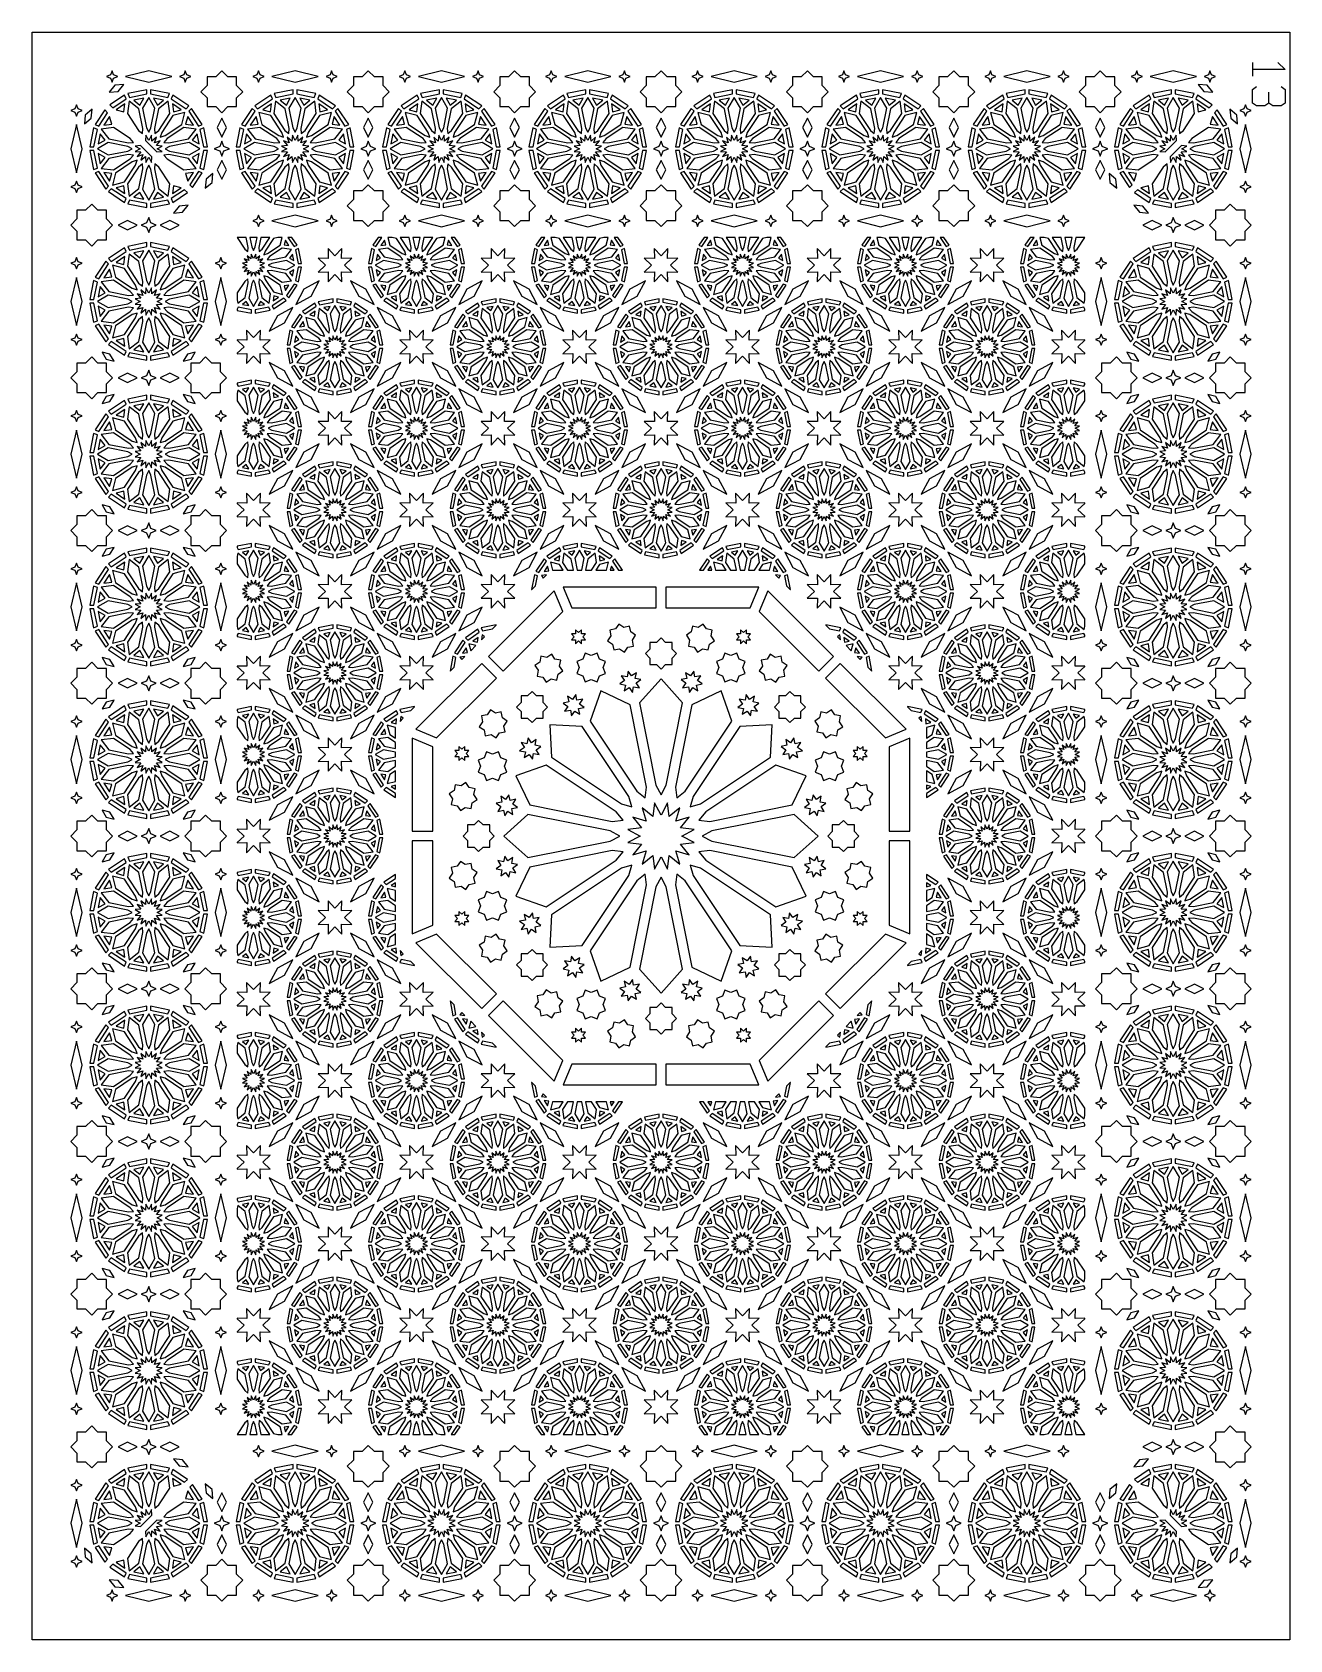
# Model space of a CAD drawing. Header units: millimetres. Extents: x 5 to 1085, y 1055 to 2435.
import ezdxf

# ---------------------------------------------------------------- set-up
doc = ezdxf.new("R2010")
doc.units = ezdxf.units.MM
doc.layers.add('CUT', color=1, linetype='CONTINUOUS')
doc.layers.add('ENGRAVE', color=5, linetype='CONTINUOUS')

msp = doc.modelspace()

# ---------------------------------------------------------------- linework, layer by layer
at = {"layer": 'CUT'}
for points in [[(1085.16, 2434.99), (1085.16, 1054.84), (5.01, 1054.84), (5.01, 2434.99)], [(75.02, 2398.253), (73.656, 2401.711), (72.293, 2398.253), (68.835, 2396.89), (72.293, 2395.527), (73.656, 2392.069), (75.02, 2395.527), (78.477, 2396.89)], [(124.89, 2396.89), (105.085, 2401.838), (85.28, 2396.89), (105.085, 2391.942)], [(137.877, 2398.253), (136.514, 2401.711), (135.15, 2398.253), (131.693, 2396.89), (135.15, 2395.527), (136.514, 2392.069), (137.877, 2395.527), (141.335, 2396.89)], [(180.659, 2389.092), (180.659, 2396.542), (173.21, 2396.542), (167.942, 2401.809), (162.675, 2396.542), (155.226, 2396.542), (155.226, 2389.092), (149.958, 2383.825), (155.226, 2378.558), (155.226, 2371.108), (162.675, 2371.108), (167.942, 2365.841), (173.21, 2371.108), (180.659, 2371.108), (180.659, 2378.558), (185.926, 2383.825)], [(200.734, 2398.253), (199.371, 2401.711), (198.007, 2398.253), (194.55, 2396.89), (198.007, 2395.527), (199.371, 2392.069), (200.734, 2395.527), (204.192, 2396.89)], [(250.605, 2396.89), (230.799, 2401.838), (210.994, 2396.89), (230.799, 2391.942)], [(263.591, 2398.253), (262.228, 2401.711), (260.865, 2398.253), (257.407, 2396.89), (260.865, 2395.527), (262.228, 2392.069), (263.591, 2395.527), (267.049, 2396.89)], [(306.373, 2389.092), (306.373, 2396.542), (298.924, 2396.542), (293.656, 2401.809), (288.389, 2396.542), (280.94, 2396.542), (280.94, 2389.092), (275.672, 2383.825), (280.94, 2378.558), (280.94, 2371.108), (288.389, 2371.108), (293.656, 2365.841), (298.924, 2371.108), (306.373, 2371.108), (306.373, 2378.558), (311.64, 2383.825)], [(326.448, 2398.253), (325.085, 2401.711), (323.722, 2398.253), (320.264, 2396.89), (323.722, 2395.527), (325.085, 2392.069), (326.448, 2395.527), (329.906, 2396.89)], [(376.319, 2396.89), (356.514, 2401.838), (336.708, 2396.89), (356.514, 2391.942)], [(389.305, 2398.253), (387.942, 2401.711), (386.579, 2398.253), (383.121, 2396.89), (386.579, 2395.527), (387.942, 2392.069), (389.305, 2395.527), (392.763, 2396.89)], [(432.087, 2389.092), (432.087, 2396.542), (424.638, 2396.542), (419.371, 2401.809), (414.103, 2396.542), (406.654, 2396.542), (406.654, 2389.092), (401.387, 2383.825), (406.654, 2378.558), (406.654, 2371.108), (414.103, 2371.108), (419.371, 2365.841), (424.638, 2371.108), (432.087, 2371.108), (432.087, 2378.558), (437.355, 2383.825)], [(452.163, 2398.253), (450.799, 2401.711), (449.436, 2398.253), (445.978, 2396.89), (449.436, 2395.527), (450.799, 2392.069), (452.163, 2395.527), (455.62, 2396.89)], [(502.033, 2396.89), (482.228, 2401.838), (462.423, 2396.89), (482.228, 2391.942)], [(515.02, 2398.253), (513.656, 2401.711), (512.293, 2398.253), (508.835, 2396.89), (512.293, 2395.527), (513.656, 2392.069), (515.02, 2395.527), (518.477, 2396.89)], [(557.802, 2389.092), (557.802, 2396.542), (550.352, 2396.542), (545.085, 2401.809), (539.818, 2396.542), (532.368, 2396.542), (532.368, 2389.092), (527.101, 2383.825), (532.368, 2378.558), (532.368, 2371.108), (539.818, 2371.108), (545.085, 2365.841), (550.352, 2371.108), (557.802, 2371.108), (557.802, 2378.558), (563.069, 2383.825)], [(571.693, 2396.89), (575.15, 2395.527), (576.514, 2392.069), (577.877, 2395.527), (581.335, 2396.89), (577.877, 2398.253), (576.514, 2401.711), (575.15, 2398.253)], [(607.942, 2391.942), (627.747, 2396.89), (607.942, 2401.838), (588.137, 2396.89)], [(634.55, 2396.89), (638.007, 2395.527), (639.371, 2392.069), (640.734, 2395.527), (644.192, 2396.89), (640.734, 2398.253), (639.371, 2401.711), (638.007, 2398.253)], [(652.815, 2383.825), (658.083, 2378.558), (658.083, 2371.108), (665.532, 2371.108), (670.799, 2365.841), (676.067, 2371.108), (683.516, 2371.108), (683.516, 2378.558), (688.783, 2383.825), (683.516, 2389.092), (683.516, 2396.542), (676.067, 2396.542), (670.799, 2401.809), (665.532, 2396.542), (658.083, 2396.542), (658.083, 2389.092)], [(697.407, 2396.89), (700.865, 2395.527), (702.228, 2392.069), (703.591, 2395.527), (707.049, 2396.89), (703.591, 2398.253), (702.228, 2401.711), (700.865, 2398.253)], [(733.656, 2391.942), (753.462, 2396.89), (733.656, 2401.838), (713.851, 2396.89)], [(760.264, 2396.89), (763.722, 2395.527), (765.085, 2392.069), (766.448, 2395.527), (769.906, 2396.89), (766.448, 2398.253), (765.085, 2401.711), (763.722, 2398.253)], [(778.53, 2383.825), (783.797, 2378.558), (783.797, 2371.108), (791.246, 2371.108), (796.514, 2365.841), (801.781, 2371.108), (809.23, 2371.108), (809.23, 2378.558), (814.498, 2383.825), (809.23, 2389.092), (809.23, 2396.542), (801.781, 2396.542), (796.514, 2401.809), (791.246, 2396.542), (783.797, 2396.542), (783.797, 2389.092)], [(823.121, 2396.89), (826.579, 2395.527), (827.942, 2392.069), (829.305, 2395.527), (832.763, 2396.89), (829.305, 2398.253), (827.942, 2401.711), (826.579, 2398.253)], [(859.371, 2391.942), (879.176, 2396.89), (859.371, 2401.838), (839.565, 2396.89)], [(885.978, 2396.89), (889.436, 2395.527), (890.799, 2392.069), (892.163, 2395.527), (895.62, 2396.89), (892.163, 2398.253), (890.799, 2401.711), (889.436, 2398.253)], [(904.244, 2383.825), (909.511, 2378.558), (909.511, 2371.108), (916.96, 2371.108), (922.228, 2365.841), (927.495, 2371.108), (934.944, 2371.108), (934.944, 2378.558), (940.212, 2383.825), (934.944, 2389.092), (934.944, 2396.542), (927.495, 2396.542), (922.228, 2401.809), (916.96, 2396.542), (909.511, 2396.542), (909.511, 2389.092)], [(948.835, 2396.89), (952.293, 2395.527), (953.656, 2392.069), (955.02, 2395.527), (958.477, 2396.89), (955.02, 2398.253), (953.656, 2401.711), (952.293, 2398.253)], [(985.085, 2391.942), (1004.89, 2396.89), (985.085, 2401.838), (965.28, 2396.89)], [(1011.693, 2396.89), (1015.15, 2395.527), (1016.514, 2392.069), (1017.877, 2395.527), (1021.335, 2396.89), (1017.877, 2398.253), (1016.514, 2401.711), (1015.15, 2398.253)], [(83.843, 2390.142), (76.133, 2389.365), (71.178, 2383.408), (78.888, 2384.185)], [(1011.282, 2384.185), (1018.992, 2383.408), (1014.037, 2389.365), (1006.327, 2390.142)], [(74.202, 2370.147), (85.625, 2377.78), (84.293, 2380.996), (71.74, 2372.608)], [(100.043, 2352.187), (96.669, 2369.152), (88.217, 2375.636), (86.827, 2365.075), (96.437, 2350.692), (99.698, 2347.92)], [(103.51, 2385.446), (87.203, 2382.201), (88.536, 2378.986), (103.51, 2381.964)], [(92.251, 2376.513), (97.632, 2372.384), (101.023, 2378.258)], [(107.036, 2352.801), (110.412, 2369.766), (105.085, 2378.992), (99.758, 2369.766), (103.134, 2352.801), (105.085, 2348.991)], [(122.967, 2382.201), (106.66, 2385.446), (106.66, 2381.964), (121.634, 2378.986)], [(109.147, 2378.258), (112.538, 2372.384), (117.919, 2376.513)], [(113.733, 2350.692), (123.343, 2365.075), (121.953, 2375.636), (113.501, 2369.152), (110.127, 2352.187), (110.472, 2347.92)], [(124.545, 2377.78), (137.239, 2369.298), (139.701, 2371.759), (125.877, 2380.996)], [(210.007, 2380.996), (196.183, 2371.759), (198.645, 2369.298), (211.339, 2377.78)], [(225.758, 2352.187), (222.383, 2369.152), (213.931, 2375.636), (212.541, 2365.075), (222.152, 2350.692), (225.412, 2347.92)], [(229.224, 2385.446), (212.917, 2382.201), (214.25, 2378.986), (229.224, 2381.964)], [(217.965, 2376.513), (223.347, 2372.384), (226.738, 2378.258)], [(232.751, 2352.801), (236.126, 2369.766), (230.799, 2378.992), (225.473, 2369.766), (228.848, 2352.801), (230.799, 2348.991)], [(248.682, 2382.201), (232.374, 2385.446), (232.374, 2381.964), (247.349, 2378.986)], [(234.861, 2378.258), (238.252, 2372.384), (243.634, 2376.513)], [(239.447, 2350.692), (249.057, 2365.075), (247.667, 2375.636), (239.215, 2369.152), (235.841, 2352.187), (236.186, 2347.92)], [(250.259, 2377.78), (262.954, 2369.298), (265.416, 2371.759), (251.591, 2380.996)], [(335.722, 2380.996), (321.897, 2371.759), (324.359, 2369.298), (337.053, 2377.78)], [(351.472, 2352.187), (348.098, 2369.152), (339.646, 2375.636), (338.256, 2365.075), (347.866, 2350.692), (351.127, 2347.92)], [(354.939, 2385.446), (338.631, 2382.201), (339.964, 2378.986), (354.939, 2381.964)], [(343.679, 2376.513), (349.061, 2372.384), (352.452, 2378.258)], [(358.465, 2352.801), (361.84, 2369.766), (356.514, 2378.992), (351.187, 2369.766), (354.562, 2352.801), (356.514, 2348.991)], [(374.396, 2382.201), (358.089, 2385.446), (358.089, 2381.964), (373.063, 2378.986)], [(360.575, 2378.258), (363.966, 2372.384), (369.348, 2376.513)], [(365.161, 2350.692), (374.772, 2365.075), (373.382, 2375.636), (364.929, 2369.152), (361.555, 2352.187), (361.9, 2347.92)], [(375.974, 2377.78), (388.668, 2369.298), (391.13, 2371.759), (377.305, 2380.996)], [(461.436, 2380.996), (447.612, 2371.759), (450.073, 2369.298), (462.768, 2377.78)], [(477.186, 2352.187), (473.812, 2369.152), (465.36, 2375.636), (463.97, 2365.075), (473.58, 2350.692), (476.841, 2347.92)], [(480.653, 2385.446), (464.346, 2382.201), (465.678, 2378.986), (480.653, 2381.964)], [(469.393, 2376.513), (474.775, 2372.384), (478.166, 2378.258)], [(484.179, 2352.801), (487.554, 2369.766), (482.228, 2378.992), (476.901, 2369.766), (480.276, 2352.801), (482.228, 2348.991)], [(500.11, 2382.201), (483.803, 2385.446), (483.803, 2381.964), (498.777, 2378.986)], [(486.289, 2378.258), (489.681, 2372.384), (495.062, 2376.513)], [(490.875, 2350.692), (500.486, 2365.075), (499.096, 2375.636), (490.644, 2369.152), (487.27, 2352.187), (487.615, 2347.92)], [(501.688, 2377.78), (514.382, 2369.298), (516.844, 2371.759), (503.02, 2380.996)], [(587.15, 2380.996), (573.326, 2371.759), (575.788, 2369.298), (588.482, 2377.78)], [(602.555, 2347.92), (602.9, 2352.187), (599.526, 2369.152), (591.074, 2375.636), (589.684, 2365.075), (599.295, 2350.692)], [(591.393, 2378.986), (606.367, 2381.964), (606.367, 2385.446), (590.06, 2382.201)], [(595.108, 2376.513), (600.489, 2372.384), (603.881, 2378.258)], [(607.942, 2348.991), (609.894, 2352.801), (613.269, 2369.766), (607.942, 2378.992), (602.616, 2369.766), (605.991, 2352.801)], [(609.517, 2381.964), (624.492, 2378.986), (625.824, 2382.201), (609.517, 2385.446)], [(612.004, 2378.258), (615.395, 2372.384), (620.777, 2376.513)], [(613.329, 2347.92), (616.59, 2350.692), (626.2, 2365.075), (624.81, 2375.636), (616.358, 2369.152), (612.984, 2352.187)], [(627.402, 2377.78), (640.097, 2369.298), (642.558, 2371.759), (628.734, 2380.996)], [(712.865, 2380.996), (699.04, 2371.759), (701.502, 2369.298), (714.196, 2377.78)], [(728.27, 2347.92), (728.615, 2352.187), (725.241, 2369.152), (716.788, 2375.636), (715.398, 2365.075), (725.009, 2350.692)], [(717.107, 2378.986), (732.081, 2381.964), (732.081, 2385.446), (715.774, 2382.201)], [(720.822, 2376.513), (726.204, 2372.384), (729.595, 2378.258)], [(733.656, 2348.991), (735.608, 2352.801), (738.983, 2369.766), (733.656, 2378.992), (728.33, 2369.766), (731.705, 2352.801)], [(735.231, 2381.964), (750.206, 2378.986), (751.539, 2382.201), (735.231, 2385.446)], [(737.718, 2378.258), (741.109, 2372.384), (746.491, 2376.513)], [(739.043, 2347.92), (742.304, 2350.692), (751.914, 2365.075), (750.524, 2375.636), (742.072, 2369.152), (738.698, 2352.187)], [(753.117, 2377.78), (765.811, 2369.298), (768.273, 2371.759), (754.448, 2380.996)], [(838.579, 2380.996), (824.754, 2371.759), (827.216, 2369.298), (839.911, 2377.78)], [(853.984, 2347.92), (854.329, 2352.187), (850.955, 2369.152), (842.503, 2375.636), (841.113, 2365.075), (850.723, 2350.692)], [(842.821, 2378.986), (857.796, 2381.964), (857.796, 2385.446), (841.488, 2382.201)], [(846.536, 2376.513), (851.918, 2372.384), (855.309, 2378.258)], [(859.371, 2348.991), (861.322, 2352.801), (864.697, 2369.766), (859.371, 2378.992), (854.044, 2369.766), (857.419, 2352.801)], [(860.946, 2381.964), (875.92, 2378.986), (877.253, 2382.201), (860.946, 2385.446)], [(863.432, 2378.258), (866.823, 2372.384), (872.205, 2376.513)], [(864.758, 2347.92), (868.018, 2350.692), (877.629, 2365.075), (876.239, 2375.636), (867.787, 2369.152), (864.412, 2352.187)], [(878.831, 2377.78), (891.525, 2369.298), (893.987, 2371.759), (880.163, 2380.996)], [(964.293, 2380.996), (950.469, 2371.759), (952.931, 2369.298), (965.625, 2377.78)], [(979.698, 2347.92), (980.043, 2352.187), (976.669, 2369.152), (968.217, 2375.636), (966.827, 2365.075), (976.437, 2350.692)], [(968.536, 2378.986), (983.51, 2381.964), (983.51, 2385.446), (967.203, 2382.201)], [(972.251, 2376.513), (977.632, 2372.384), (981.023, 2378.258)], [(985.085, 2348.991), (987.036, 2352.801), (990.412, 2369.766), (985.085, 2378.992), (979.758, 2369.766), (983.134, 2352.801)], [(986.66, 2381.964), (1001.634, 2378.986), (1002.967, 2382.201), (986.66, 2385.446)], [(989.147, 2378.258), (992.538, 2372.384), (997.919, 2376.513)], [(990.472, 2347.92), (993.733, 2350.692), (1003.343, 2365.075), (1001.953, 2375.636), (993.501, 2369.152), (990.127, 2352.187)], [(1018.43, 2372.608), (1005.877, 2380.996), (1004.545, 2377.78), (1015.968, 2370.147)], [(43.11, 2362.872), (44.473, 2366.329), (47.931, 2367.693), (44.473, 2369.056), (43.11, 2372.514), (41.747, 2369.056), (38.289, 2367.693), (41.747, 2366.329)], [(55.815, 2361.112), (56.592, 2368.822), (50.635, 2363.867), (49.858, 2356.157)], [(67.392, 2368.26), (59.004, 2355.707), (62.22, 2354.375), (69.853, 2365.798)], [(66.595, 2355.254), (73.321, 2356.139), (71.565, 2362.691)], [(77.309, 2368.435), (83.861, 2366.679), (84.746, 2373.405)], [(119.113, 2346.182), (133.495, 2355.792), (136.252, 2366.082), (125.962, 2363.325), (116.352, 2348.943), (115.038, 2344.868)], [(125.424, 2373.405), (126.309, 2366.679), (132.861, 2368.435)], [(138.605, 2362.691), (136.849, 2356.139), (143.575, 2355.254)], [(139.468, 2367.069), (147.95, 2354.375), (151.166, 2355.707), (141.929, 2369.531)], [(167.942, 2344.898), (171.995, 2353.005), (167.942, 2361.111), (163.889, 2353.005)], [(193.956, 2369.531), (184.718, 2355.707), (187.935, 2354.375), (196.417, 2367.069)], [(192.31, 2355.254), (199.035, 2356.139), (197.279, 2362.691)], [(219.532, 2348.943), (209.922, 2363.325), (199.632, 2366.082), (202.389, 2355.792), (216.772, 2346.182), (220.846, 2344.868)], [(203.023, 2368.435), (209.575, 2366.679), (210.461, 2373.405)], [(244.827, 2346.182), (259.209, 2355.792), (261.966, 2366.082), (251.677, 2363.325), (242.066, 2348.943), (240.752, 2344.868)], [(251.138, 2373.405), (252.023, 2366.679), (258.576, 2368.435)], [(264.319, 2362.691), (262.564, 2356.139), (269.289, 2355.254)], [(265.182, 2367.069), (273.664, 2354.375), (276.881, 2355.707), (267.643, 2369.531)], [(293.656, 2344.898), (297.71, 2353.005), (293.656, 2361.111), (289.603, 2353.005)], [(319.67, 2369.531), (310.432, 2355.707), (313.649, 2354.375), (322.131, 2367.069)], [(318.024, 2355.254), (324.749, 2356.139), (322.994, 2362.691)], [(345.247, 2348.943), (335.636, 2363.325), (325.346, 2366.082), (328.103, 2355.792), (342.486, 2346.182), (346.56, 2344.868)], [(328.737, 2368.435), (335.29, 2366.679), (336.175, 2373.405)], [(370.541, 2346.182), (384.924, 2355.792), (387.681, 2366.082), (377.391, 2363.325), (367.781, 2348.943), (366.467, 2344.868)], [(376.852, 2373.405), (377.737, 2366.679), (384.29, 2368.435)], [(390.034, 2362.691), (388.278, 2356.139), (395.003, 2355.254)], [(390.896, 2367.069), (399.378, 2354.375), (402.595, 2355.707), (393.357, 2369.531)], [(419.371, 2344.898), (423.424, 2353.005), (419.371, 2361.111), (415.317, 2353.005)], [(445.384, 2369.531), (436.147, 2355.707), (439.363, 2354.375), (447.845, 2367.069)], [(443.738, 2355.254), (450.463, 2356.139), (448.708, 2362.691)], [(470.961, 2348.943), (461.35, 2363.325), (451.061, 2366.082), (453.818, 2355.792), (468.2, 2346.182), (472.275, 2344.868)], [(454.451, 2368.435), (461.004, 2366.679), (461.889, 2373.405)], [(496.255, 2346.182), (510.638, 2355.792), (513.395, 2366.082), (503.105, 2363.325), (493.495, 2348.943), (492.181, 2344.868)], [(502.567, 2373.405), (503.452, 2366.679), (510.004, 2368.435)], [(515.748, 2362.691), (513.992, 2356.139), (520.717, 2355.254)], [(516.611, 2367.07), (525.093, 2354.375), (528.309, 2355.707), (519.071, 2369.531)], [(545.085, 2344.898), (549.138, 2353.005), (545.085, 2361.111), (541.032, 2353.005)], [(571.099, 2369.531), (561.861, 2355.707), (565.077, 2354.375), (573.559, 2367.07)], [(569.453, 2355.254), (576.178, 2356.139), (574.422, 2362.691)], [(597.989, 2344.868), (596.675, 2348.943), (587.065, 2363.325), (576.775, 2366.082), (579.532, 2355.792), (593.915, 2346.182)], [(580.166, 2368.435), (586.718, 2366.679), (587.603, 2373.405)], [(617.895, 2344.868), (621.97, 2346.182), (636.352, 2355.792), (639.109, 2366.082), (628.82, 2363.325), (619.209, 2348.943)], [(628.281, 2373.405), (629.166, 2366.679), (635.719, 2368.435)], [(641.462, 2362.691), (639.707, 2356.139), (646.432, 2355.254)], [(642.325, 2367.069), (650.807, 2354.375), (654.023, 2355.707), (644.786, 2369.531)], [(674.853, 2353.005), (670.799, 2361.111), (666.746, 2353.005), (670.799, 2344.898)], [(696.813, 2369.531), (687.575, 2355.707), (690.792, 2354.375), (699.274, 2367.069)], [(695.167, 2355.254), (701.892, 2356.139), (700.136, 2362.691)], [(723.703, 2344.868), (722.389, 2348.943), (712.779, 2363.325), (702.489, 2366.082), (705.246, 2355.792), (719.629, 2346.182)], [(705.88, 2368.435), (712.433, 2366.679), (713.318, 2373.405)], [(743.61, 2344.868), (747.684, 2346.182), (762.067, 2355.792), (764.824, 2366.082), (754.534, 2363.325), (744.923, 2348.943)], [(753.995, 2373.405), (754.88, 2366.679), (761.433, 2368.435)], [(767.176, 2362.691), (765.421, 2356.139), (772.146, 2355.254)], [(768.039, 2367.069), (776.521, 2354.375), (779.738, 2355.707), (770.5, 2369.531)], [(800.567, 2353.005), (796.514, 2361.111), (792.46, 2353.005), (796.514, 2344.898)], [(822.527, 2369.531), (813.289, 2355.707), (816.506, 2354.375), (824.988, 2367.069)], [(820.881, 2355.254), (827.606, 2356.139), (825.851, 2362.691)], [(849.418, 2344.868), (848.104, 2348.943), (838.493, 2363.325), (828.204, 2366.082), (830.961, 2355.792), (845.343, 2346.182)], [(831.594, 2368.435), (838.147, 2366.679), (839.032, 2373.405)], [(869.324, 2344.868), (873.398, 2346.182), (887.781, 2355.792), (890.538, 2366.082), (880.248, 2363.325), (870.638, 2348.943)], [(879.709, 2373.405), (880.595, 2366.679), (887.147, 2368.435)], [(892.891, 2362.691), (891.135, 2356.139), (897.86, 2355.254)], [(893.753, 2367.069), (902.235, 2354.375), (905.452, 2355.707), (896.214, 2369.531)], [(926.281, 2353.005), (922.228, 2361.111), (918.175, 2353.005), (922.228, 2344.898)], [(948.241, 2369.531), (939.004, 2355.707), (942.22, 2354.375), (950.702, 2367.069)], [(946.595, 2355.254), (953.321, 2356.139), (951.565, 2362.691)], [(975.132, 2344.868), (973.818, 2348.943), (964.208, 2363.325), (953.918, 2366.082), (956.675, 2355.792), (971.057, 2346.182)], [(957.309, 2368.435), (963.861, 2366.679), (964.746, 2373.405)], [(1005.424, 2373.405), (1006.309, 2366.679), (1012.861, 2368.435)], [(1018.605, 2362.691), (1016.849, 2356.139), (1023.575, 2355.254)], [(1020.317, 2365.798), (1027.95, 2354.375), (1031.166, 2355.707), (1022.778, 2368.26)], [(1040.312, 2356.157), (1039.535, 2363.867), (1033.578, 2368.822), (1034.355, 2361.112)], [(1048.423, 2366.329), (1051.881, 2367.693), (1048.423, 2369.056), (1047.06, 2372.514), (1045.697, 2369.056), (1042.239, 2367.693), (1045.697, 2366.329), (1047.06, 2362.872)], [(48.058, 2334.915), (43.11, 2355.571), (38.162, 2334.915), (43.11, 2314.259)], [(58.036, 2336.49), (61.014, 2351.464), (57.799, 2352.797), (54.554, 2336.49)], [(61.742, 2338.977), (67.616, 2342.368), (63.487, 2347.749)], [(92.08, 2340.302), (89.308, 2343.563), (74.925, 2353.173), (64.364, 2351.783), (70.848, 2343.331), (87.813, 2339.957)], [(112.142, 2332.208), (116.802, 2332.584), (112.252, 2334.915), (116.802, 2337.246), (111.707, 2337.658), (115.018, 2341.553), (110.154, 2339.984), (111.723, 2344.848), (107.828, 2341.537), (107.416, 2346.632), (105.085, 2342.082), (102.754, 2346.632), (102.378, 2341.972)], [(122.357, 2339.957), (139.322, 2343.331), (145.806, 2351.783), (135.245, 2353.173), (120.862, 2343.563), (118.09, 2340.302)], [(146.683, 2347.749), (142.554, 2342.368), (148.428, 2338.977)], [(149.156, 2351.464), (152.134, 2336.49), (155.616, 2336.49), (152.371, 2352.797)], [(183.513, 2352.797), (180.269, 2336.49), (183.75, 2336.49), (186.729, 2351.464)], [(189.201, 2347.749), (187.457, 2338.977), (193.331, 2342.368)], [(215.022, 2343.563), (200.639, 2353.173), (190.078, 2351.783), (196.562, 2343.331), (213.527, 2339.957), (217.794, 2340.302)], [(237.968, 2334.915), (242.516, 2337.246), (237.422, 2337.658), (240.733, 2341.553), (235.868, 2339.984), (237.437, 2344.848), (233.542, 2341.537), (233.13, 2346.632), (230.799, 2342.082), (228.468, 2346.632), (228.056, 2341.537), (224.162, 2344.848), (225.73, 2339.984), (220.866, 2341.553), (224.177, 2337.658), (219.082, 2337.246), (223.632, 2334.915), (219.082, 2332.584), (224.177, 2332.172), (220.866, 2328.277), (225.73, 2329.846), (224.162, 2324.982), (228.056, 2328.293), (228.468, 2323.198), (230.799, 2327.748), (233.13, 2323.198), (233.542, 2328.293), (237.437, 2324.982), (235.868, 2329.846), (240.733, 2328.277), (237.422, 2332.172), (242.516, 2332.584)], [(248.071, 2339.957), (265.036, 2343.331), (271.521, 2351.783), (260.959, 2353.173), (246.577, 2343.563), (243.804, 2340.302)], [(272.397, 2347.749), (268.268, 2342.368), (274.142, 2338.977)], [(274.87, 2351.464), (277.849, 2336.49), (281.33, 2336.49), (278.086, 2352.797)], [(309.227, 2352.797), (305.983, 2336.49), (309.464, 2336.49), (312.443, 2351.464)], [(314.916, 2347.749), (313.171, 2338.977), (319.045, 2342.368)], [(340.736, 2343.563), (326.354, 2353.173), (315.792, 2351.783), (322.277, 2343.331), (339.242, 2339.957), (343.509, 2340.302)], [(363.681, 2334.915), (368.231, 2337.246), (363.136, 2337.658), (366.447, 2341.553), (361.582, 2339.984), (363.151, 2344.848), (359.257, 2341.537), (358.845, 2346.632), (356.514, 2342.083), (354.183, 2346.632), (353.771, 2341.537), (349.876, 2344.848), (351.445, 2339.984), (346.58, 2341.553), (349.891, 2337.658), (344.797, 2337.246), (349.345, 2334.915), (344.797, 2332.584), (349.891, 2332.172), (346.58, 2328.277), (351.445, 2329.846), (349.876, 2324.982), (353.771, 2328.293), (354.183, 2323.198), (356.514, 2327.747), (358.845, 2323.198), (359.257, 2328.293), (363.151, 2324.982), (361.582, 2329.846), (366.447, 2328.277), (363.136, 2332.172), (368.231, 2332.584)], [(373.785, 2339.957), (390.751, 2343.331), (397.235, 2351.783), (386.673, 2353.173), (372.291, 2343.563), (369.518, 2340.302)], [(398.111, 2347.749), (393.982, 2342.368), (399.856, 2338.977)], [(400.584, 2351.464), (403.563, 2336.49), (407.044, 2336.49), (403.8, 2352.797)], [(434.942, 2352.797), (431.697, 2336.49), (435.178, 2336.49), (438.157, 2351.464)], [(440.63, 2347.749), (438.885, 2338.977), (444.759, 2342.368)], [(466.451, 2343.563), (452.068, 2353.173), (441.506, 2351.783), (447.991, 2343.331), (464.956, 2339.957), (469.223, 2340.302)], [(489.395, 2334.915), (493.945, 2337.246), (488.85, 2337.658), (492.161, 2341.553), (487.297, 2339.984), (488.865, 2344.848), (484.971, 2341.537), (484.559, 2346.632), (482.228, 2342.082), (479.897, 2346.632), (479.485, 2341.537), (475.59, 2344.848), (477.159, 2339.984), (472.295, 2341.553), (475.606, 2337.658), (470.511, 2337.246), (475.059, 2334.915), (470.511, 2332.584), (475.606, 2332.172), (472.295, 2328.277), (477.159, 2329.846), (475.59, 2324.982), (479.485, 2328.293), (479.897, 2323.198), (482.228, 2327.748), (484.559, 2323.198), (484.971, 2328.293), (488.865, 2324.982), (487.297, 2329.846), (492.161, 2328.277), (488.85, 2332.172), (493.945, 2332.584)], [(499.5, 2339.957), (516.465, 2343.331), (522.949, 2351.783), (512.388, 2353.173), (498.005, 2343.563), (495.233, 2340.302)], [(523.826, 2347.749), (519.697, 2342.368), (525.57, 2338.977)], [(526.299, 2351.464), (529.277, 2336.49), (532.758, 2336.49), (529.514, 2352.797)], [(560.656, 2352.797), (557.412, 2336.49), (560.893, 2336.49), (563.871, 2351.464)], [(564.6, 2338.977), (570.473, 2342.368), (566.344, 2347.749)], [(594.937, 2340.302), (592.165, 2343.563), (577.782, 2353.173), (567.221, 2351.783), (573.705, 2343.331), (590.67, 2339.957)], [(596.225, 2332.584), (601.32, 2332.172), (598.009, 2328.277), (602.873, 2329.846), (601.305, 2324.982), (605.199, 2328.293), (605.611, 2323.198), (607.942, 2327.748), (610.273, 2323.198), (610.685, 2328.293), (614.58, 2324.982), (613.011, 2329.846), (617.875, 2328.277), (614.564, 2332.172), (619.659, 2332.584), (615.111, 2334.915), (619.659, 2337.246), (614.564, 2337.658), (617.875, 2341.553), (613.011, 2339.984), (614.58, 2344.848), (610.685, 2341.537), (610.273, 2346.632), (607.942, 2342.082), (605.611, 2346.632), (605.199, 2341.537), (601.305, 2344.848), (602.873, 2339.984), (598.009, 2341.553), (601.32, 2337.658), (596.225, 2337.246), (600.775, 2334.915)], [(620.947, 2340.302), (625.214, 2339.957), (642.179, 2343.331), (648.664, 2351.783), (638.102, 2353.173), (623.719, 2343.563)], [(645.411, 2342.368), (651.285, 2338.977), (649.54, 2347.749)], [(652.013, 2351.464), (654.992, 2336.49), (658.473, 2336.49), (655.228, 2352.797)], [(686.37, 2352.797), (683.126, 2336.49), (686.607, 2336.49), (689.586, 2351.464)], [(690.314, 2338.977), (696.188, 2342.368), (692.059, 2347.749)], [(720.652, 2340.302), (717.879, 2343.563), (703.497, 2353.173), (692.935, 2351.783), (699.419, 2343.331), (716.385, 2339.957)], [(721.939, 2332.584), (727.034, 2332.172), (723.723, 2328.277), (728.588, 2329.846), (727.019, 2324.982), (730.913, 2328.293), (731.325, 2323.198), (733.656, 2327.747), (735.987, 2323.198), (736.399, 2328.293), (740.294, 2324.982), (738.725, 2329.846), (743.59, 2328.277), (740.279, 2332.172), (745.373, 2332.584), (740.825, 2334.915), (745.373, 2337.246), (740.279, 2337.658), (743.59, 2341.553), (738.725, 2339.984), (740.294, 2344.848), (736.399, 2341.537), (735.987, 2346.632), (733.656, 2342.083), (731.325, 2346.632), (730.913, 2341.537), (727.019, 2344.848), (728.588, 2339.984), (723.723, 2341.553), (727.034, 2337.658), (721.939, 2337.246), (726.489, 2334.915)], [(746.661, 2340.302), (750.928, 2339.957), (767.893, 2343.331), (774.378, 2351.783), (763.816, 2353.173), (749.434, 2343.563)], [(771.125, 2342.368), (776.999, 2338.977), (775.254, 2347.749)], [(777.727, 2351.464), (780.706, 2336.49), (784.187, 2336.49), (780.943, 2352.797)], [(812.084, 2352.797), (808.84, 2336.49), (812.321, 2336.49), (815.3, 2351.464)], [(816.028, 2338.977), (821.902, 2342.368), (817.773, 2347.749)], [(846.366, 2340.302), (843.593, 2343.563), (829.211, 2353.173), (818.649, 2351.783), (825.134, 2343.331), (842.099, 2339.957)], [(847.654, 2332.584), (852.748, 2332.172), (849.437, 2328.277), (854.302, 2329.846), (852.733, 2324.982), (856.628, 2328.293), (857.04, 2323.198), (859.371, 2327.748), (861.702, 2323.198), (862.114, 2328.293), (866.008, 2324.982), (864.44, 2329.846), (869.304, 2328.277), (865.993, 2332.172), (871.088, 2332.584), (866.538, 2334.915), (871.088, 2337.246), (865.993, 2337.658), (869.304, 2341.553), (864.44, 2339.984), (866.008, 2344.848), (862.114, 2341.537), (861.702, 2346.632), (859.371, 2342.082), (857.04, 2346.632), (856.628, 2341.537), (852.733, 2344.848), (854.302, 2339.984), (849.437, 2341.553), (852.748, 2337.658), (847.654, 2337.246), (852.202, 2334.915)], [(872.376, 2340.302), (876.643, 2339.957), (893.608, 2343.331), (900.092, 2351.783), (889.531, 2353.173), (875.148, 2343.563)], [(896.839, 2342.368), (902.713, 2338.977), (900.969, 2347.749)], [(903.441, 2351.464), (906.42, 2336.49), (909.901, 2336.49), (906.657, 2352.797)], [(937.799, 2352.797), (934.554, 2336.49), (938.036, 2336.49), (941.014, 2351.464)], [(941.742, 2338.977), (947.616, 2342.368), (943.487, 2347.749)], [(972.08, 2340.302), (969.308, 2343.563), (954.925, 2353.173), (944.364, 2351.783), (950.848, 2343.331), (967.813, 2339.957)], [(987.792, 2341.972), (987.416, 2346.632), (985.085, 2342.082), (982.754, 2346.632), (982.342, 2341.537), (978.447, 2344.848), (980.016, 2339.984), (975.152, 2341.553), (978.463, 2337.658), (973.368, 2337.246), (977.918, 2334.915), (973.368, 2332.584), (978.028, 2332.208)], [(1002.357, 2339.957), (1019.322, 2343.331), (1025.806, 2351.783), (1015.245, 2353.173), (1000.862, 2343.563), (998.09, 2340.302)], [(1026.683, 2347.749), (1022.554, 2342.368), (1028.428, 2338.977)], [(1035.616, 2336.49), (1032.371, 2352.797), (1029.156, 2351.464), (1032.134, 2336.49)], [(1047.06, 2314.259), (1052.008, 2334.915), (1047.06, 2355.571), (1042.112, 2334.915)], [(61.014, 2318.366), (58.036, 2333.34), (54.554, 2333.34), (57.799, 2317.033)], [(91.009, 2334.915), (87.199, 2336.866), (70.234, 2340.242), (61.008, 2334.915), (70.234, 2329.588), (87.199, 2332.964)], [(98.028, 2337.622), (93.368, 2337.246), (97.918, 2334.915), (93.368, 2332.584), (98.463, 2332.172), (95.152, 2328.277), (100.016, 2329.846), (98.447, 2324.982), (102.342, 2328.293), (102.754, 2323.198), (105.085, 2327.748), (107.416, 2323.198), (107.792, 2327.858)], [(122.971, 2332.964), (139.936, 2329.588), (149.162, 2334.915), (139.936, 2340.242), (122.971, 2336.866), (119.161, 2334.915)], [(152.134, 2333.34), (149.156, 2318.366), (152.371, 2317.033), (155.616, 2333.34)], [(169.779, 2336.752), (167.942, 2341.411), (166.105, 2336.752), (161.446, 2334.915), (166.105, 2333.078), (167.942, 2328.419), (169.779, 2333.078), (174.438, 2334.915)], [(180.269, 2333.34), (183.513, 2317.033), (186.729, 2318.366), (183.75, 2333.34)], [(212.913, 2336.866), (195.948, 2340.242), (186.722, 2334.915), (195.948, 2329.588), (212.913, 2332.964), (216.723, 2334.915)], [(248.685, 2332.964), (265.651, 2329.588), (274.876, 2334.915), (265.651, 2340.242), (248.685, 2336.866), (244.875, 2334.915)], [(277.849, 2333.34), (274.87, 2318.366), (278.086, 2317.033), (281.33, 2333.34)], [(295.493, 2336.752), (293.656, 2341.411), (291.819, 2336.752), (287.16, 2334.915), (291.819, 2333.078), (293.656, 2328.419), (295.493, 2333.078), (300.152, 2334.915)], [(305.983, 2333.34), (309.227, 2317.033), (312.443, 2318.366), (309.464, 2333.34)], [(338.627, 2336.866), (321.662, 2340.242), (312.437, 2334.915), (321.662, 2329.588), (338.627, 2332.964), (342.437, 2334.915)], [(374.4, 2332.964), (391.365, 2329.588), (400.591, 2334.915), (391.365, 2340.242), (374.4, 2336.866), (370.59, 2334.915)], [(403.563, 2333.34), (400.584, 2318.366), (403.8, 2317.033), (407.044, 2333.34)], [(421.208, 2336.752), (419.371, 2341.411), (417.534, 2336.752), (412.875, 2334.915), (417.534, 2333.078), (419.371, 2328.419), (421.208, 2333.078), (425.867, 2334.915)], [(431.697, 2333.34), (434.942, 2317.033), (438.157, 2318.366), (435.178, 2333.34)], [(464.342, 2336.866), (447.377, 2340.242), (438.151, 2334.915), (447.377, 2329.588), (464.342, 2332.964), (468.152, 2334.915)], [(500.114, 2332.964), (517.079, 2329.588), (526.305, 2334.915), (517.079, 2340.242), (500.114, 2336.866), (496.304, 2334.915)], [(529.277, 2333.34), (526.299, 2318.366), (529.514, 2317.033), (532.758, 2333.34)], [(546.922, 2336.752), (545.085, 2341.411), (543.248, 2336.752), (538.589, 2334.915), (543.248, 2333.078), (545.085, 2328.419), (546.922, 2333.078), (551.581, 2334.915)], [(557.412, 2333.34), (560.656, 2317.033), (563.871, 2318.366), (560.893, 2333.34)], [(593.866, 2334.915), (590.056, 2336.866), (573.091, 2340.242), (563.865, 2334.915), (573.091, 2329.588), (590.056, 2332.964)], [(622.018, 2334.915), (625.828, 2332.964), (642.793, 2329.588), (652.019, 2334.915), (642.793, 2340.242), (625.828, 2336.866)], [(654.992, 2333.34), (652.013, 2318.366), (655.228, 2317.033), (658.473, 2333.34)], [(664.303, 2334.915), (668.962, 2333.078), (670.799, 2328.419), (672.636, 2333.078), (677.295, 2334.915), (672.636, 2336.752), (670.799, 2341.411), (668.962, 2336.752)], [(683.126, 2333.34), (686.37, 2317.033), (689.586, 2318.366), (686.607, 2333.34)], [(719.58, 2334.915), (715.77, 2336.866), (698.805, 2340.242), (689.579, 2334.915), (698.805, 2329.588), (715.77, 2332.964)], [(747.733, 2334.915), (751.543, 2332.964), (768.508, 2329.588), (777.733, 2334.915), (768.508, 2340.242), (751.543, 2336.866)], [(780.706, 2333.34), (777.727, 2318.366), (780.943, 2317.033), (784.187, 2333.34)], [(790.018, 2334.915), (794.677, 2333.078), (796.514, 2328.419), (798.351, 2333.078), (803.01, 2334.915), (798.351, 2336.752), (796.514, 2341.411), (794.677, 2336.752)], [(808.84, 2333.34), (812.084, 2317.033), (815.3, 2318.366), (812.321, 2333.34)], [(845.295, 2334.915), (841.485, 2336.866), (824.519, 2340.242), (815.294, 2334.915), (824.519, 2329.588), (841.485, 2332.964)], [(873.447, 2334.915), (877.257, 2332.964), (894.222, 2329.588), (903.448, 2334.915), (894.222, 2340.242), (877.257, 2336.866)], [(906.42, 2333.34), (903.441, 2318.366), (906.657, 2317.033), (909.901, 2333.34)], [(915.732, 2334.915), (920.391, 2333.078), (922.228, 2328.419), (924.065, 2333.078), (928.724, 2334.915), (924.065, 2336.752), (922.228, 2341.411), (920.391, 2336.752)], [(934.554, 2333.34), (937.799, 2317.033), (941.014, 2318.366), (938.036, 2333.34)], [(971.009, 2334.915), (967.199, 2336.866), (950.234, 2340.242), (941.008, 2334.915), (950.234, 2329.588), (967.199, 2332.964)], [(982.378, 2327.858), (982.754, 2323.198), (985.085, 2327.748), (987.416, 2323.198), (987.828, 2328.293), (991.723, 2324.982), (990.154, 2329.846), (995.018, 2328.277), (991.707, 2332.172), (996.802, 2332.584), (992.252, 2334.915), (996.802, 2337.246), (992.142, 2337.622)], [(1002.971, 2332.964), (1019.936, 2329.588), (1029.162, 2334.915), (1019.936, 2340.242), (1002.971, 2336.866), (999.161, 2334.915)], [(1032.371, 2317.033), (1035.616, 2333.34), (1032.134, 2333.34), (1029.156, 2318.366)], [(63.487, 2322.081), (67.616, 2327.462), (61.742, 2330.853)], [(92.08, 2329.528), (87.813, 2329.873), (70.848, 2326.499), (64.364, 2318.047), (74.925, 2316.657), (89.308, 2326.267)], [(95.132, 2324.962), (91.057, 2323.648), (76.675, 2314.038), (73.918, 2303.748), (84.208, 2306.505), (93.818, 2320.887)], [(99.698, 2321.91), (96.437, 2319.138), (86.827, 2304.755), (88.217, 2294.194), (96.669, 2300.678), (100.043, 2317.643)], [(105.085, 2320.839), (103.134, 2317.029), (99.758, 2300.064), (105.085, 2290.838), (110.412, 2300.064), (107.036, 2317.029)], [(110.472, 2321.91), (110.127, 2317.643), (113.501, 2300.678), (121.953, 2294.194), (123.343, 2304.755), (113.733, 2319.138)], [(120.862, 2326.267), (135.245, 2316.657), (145.806, 2318.047), (139.322, 2326.499), (122.357, 2329.873), (118.09, 2329.528)], [(148.428, 2330.853), (142.554, 2327.462), (146.683, 2322.081)], [(167.942, 2308.719), (171.995, 2316.825), (167.942, 2324.931), (163.889, 2316.825)], [(187.457, 2330.853), (189.201, 2322.081), (193.331, 2327.462)], [(213.527, 2329.873), (196.562, 2326.499), (190.078, 2318.047), (200.639, 2316.657), (215.022, 2326.267), (217.794, 2329.528)], [(216.772, 2323.648), (202.389, 2314.038), (199.632, 2303.748), (209.922, 2306.505), (219.532, 2320.887), (220.846, 2324.962)], [(222.152, 2319.138), (212.541, 2304.755), (213.931, 2294.194), (222.383, 2300.678), (225.758, 2317.643), (225.412, 2321.91)], [(228.848, 2317.029), (225.473, 2300.064), (230.799, 2290.838), (236.126, 2300.064), (232.751, 2317.029), (230.799, 2320.839)], [(236.186, 2321.91), (235.841, 2317.643), (239.215, 2300.678), (247.667, 2294.194), (249.057, 2304.755), (239.447, 2319.138)], [(242.066, 2320.887), (251.677, 2306.505), (261.966, 2303.748), (259.209, 2314.038), (244.827, 2323.648), (240.752, 2324.962)], [(246.577, 2326.267), (260.959, 2316.657), (271.521, 2318.047), (265.036, 2326.499), (248.071, 2329.873), (243.804, 2329.528)], [(274.142, 2330.853), (268.268, 2327.462), (272.397, 2322.081)], [(293.656, 2308.719), (297.71, 2316.825), (293.656, 2324.931), (289.603, 2316.825)], [(313.171, 2330.853), (314.916, 2322.081), (319.045, 2327.462)], [(339.242, 2329.873), (322.277, 2326.499), (315.792, 2318.047), (326.354, 2316.657), (340.736, 2326.267), (343.509, 2329.528)], [(342.486, 2323.648), (328.103, 2314.038), (325.346, 2303.748), (335.636, 2306.505), (345.247, 2320.887), (346.56, 2324.962)], [(347.866, 2319.138), (338.256, 2304.755), (339.646, 2294.194), (348.098, 2300.678), (351.472, 2317.643), (351.127, 2321.91)], [(354.562, 2317.029), (351.187, 2300.064), (356.514, 2290.838), (361.84, 2300.064), (358.465, 2317.029), (356.514, 2320.839)], [(361.9, 2321.91), (361.555, 2317.643), (364.929, 2300.678), (373.382, 2294.194), (374.772, 2304.755), (365.161, 2319.138)], [(367.781, 2320.887), (377.391, 2306.505), (387.681, 2303.748), (384.924, 2314.038), (370.541, 2323.648), (366.467, 2324.962)], [(372.291, 2326.267), (386.673, 2316.657), (397.235, 2318.047), (390.751, 2326.499), (373.785, 2329.873), (369.518, 2329.528)], [(399.856, 2330.853), (393.982, 2327.462), (398.111, 2322.081)], [(419.371, 2308.719), (423.424, 2316.825), (419.371, 2324.931), (415.317, 2316.825)], [(438.885, 2330.853), (440.63, 2322.081), (444.759, 2327.462)], [(464.956, 2329.873), (447.991, 2326.499), (441.506, 2318.047), (452.068, 2316.657), (466.451, 2326.267), (469.223, 2329.528)], [(468.2, 2323.648), (453.818, 2314.038), (451.061, 2303.748), (461.35, 2306.505), (470.961, 2320.887), (472.275, 2324.962)], [(473.58, 2319.138), (463.97, 2304.755), (465.36, 2294.194), (473.812, 2300.678), (477.186, 2317.643), (476.841, 2321.91)], [(480.276, 2317.029), (476.901, 2300.064), (482.228, 2290.838), (487.554, 2300.064), (484.179, 2317.029), (482.228, 2320.839)], [(487.615, 2321.91), (487.27, 2317.643), (490.644, 2300.678), (499.096, 2294.194), (500.486, 2304.755), (490.875, 2319.138)], [(493.495, 2320.887), (503.105, 2306.505), (513.395, 2303.748), (510.638, 2314.038), (496.255, 2323.648), (492.181, 2324.962)], [(498.005, 2326.267), (512.388, 2316.657), (522.949, 2318.047), (516.465, 2326.499), (499.5, 2329.873), (495.233, 2329.528)], [(525.57, 2330.853), (519.697, 2327.462), (523.826, 2322.081)], [(545.085, 2308.719), (549.138, 2316.825), (545.085, 2324.931), (541.032, 2316.825)], [(566.344, 2322.081), (570.473, 2327.462), (564.6, 2330.853)], [(594.937, 2329.528), (590.67, 2329.873), (573.705, 2326.499), (567.221, 2318.047), (577.782, 2316.657), (592.165, 2326.267)], [(597.989, 2324.962), (593.915, 2323.648), (579.532, 2314.038), (576.775, 2303.748), (587.065, 2306.505), (596.675, 2320.887)], [(599.295, 2319.138), (589.684, 2304.755), (591.074, 2294.194), (599.526, 2300.678), (602.9, 2317.643), (602.555, 2321.91)], [(607.942, 2320.839), (605.991, 2317.029), (602.616, 2300.064), (607.942, 2290.838), (613.269, 2300.064), (609.894, 2317.029)], [(613.329, 2321.91), (612.984, 2317.643), (616.358, 2300.678), (624.81, 2294.194), (626.2, 2304.755), (616.59, 2319.138)], [(617.895, 2324.962), (619.209, 2320.887), (628.82, 2306.505), (639.109, 2303.748), (636.352, 2314.038), (621.97, 2323.648)], [(620.947, 2329.528), (623.719, 2326.267), (638.102, 2316.657), (648.664, 2318.047), (642.179, 2326.499), (625.214, 2329.873)], [(645.411, 2327.462), (649.54, 2322.081), (651.285, 2330.853)], [(674.853, 2316.825), (670.799, 2324.931), (666.746, 2316.825), (670.799, 2308.719)], [(692.059, 2322.081), (696.188, 2327.462), (690.314, 2330.853)], [(720.652, 2329.528), (716.385, 2329.873), (699.419, 2326.499), (692.935, 2318.047), (703.497, 2316.657), (717.879, 2326.267)], [(723.703, 2324.962), (719.629, 2323.648), (705.246, 2314.038), (702.489, 2303.748), (712.779, 2306.505), (722.389, 2320.887)], [(725.009, 2319.138), (715.398, 2304.755), (716.788, 2294.194), (725.241, 2300.678), (728.615, 2317.643), (728.27, 2321.91)], [(733.656, 2320.839), (731.705, 2317.029), (728.33, 2300.064), (733.656, 2290.838), (738.983, 2300.064), (735.608, 2317.029)], [(739.043, 2321.91), (738.698, 2317.643), (742.072, 2300.678), (750.524, 2294.194), (751.914, 2304.755), (742.304, 2319.138)], [(743.61, 2324.962), (744.923, 2320.887), (754.534, 2306.505), (764.824, 2303.748), (762.067, 2314.038), (747.684, 2323.648)], [(746.661, 2329.528), (749.434, 2326.267), (763.816, 2316.657), (774.378, 2318.047), (767.893, 2326.499), (750.928, 2329.873)], [(771.125, 2327.462), (775.254, 2322.081), (776.999, 2330.853)], [(800.567, 2316.825), (796.514, 2324.931), (792.46, 2316.825), (796.514, 2308.719)], [(817.773, 2322.081), (821.902, 2327.462), (816.028, 2330.853)], [(846.366, 2329.528), (842.099, 2329.873), (825.134, 2326.499), (818.649, 2318.047), (829.211, 2316.657), (843.593, 2326.267)], [(849.418, 2324.962), (845.343, 2323.648), (830.961, 2314.038), (828.204, 2303.748), (838.493, 2306.505), (848.104, 2320.887)], [(850.723, 2319.138), (841.113, 2304.755), (842.503, 2294.194), (850.955, 2300.678), (854.329, 2317.643), (853.984, 2321.91)], [(859.371, 2320.839), (857.419, 2317.029), (854.044, 2300.064), (859.371, 2290.838), (864.697, 2300.064), (861.322, 2317.029)], [(864.758, 2321.91), (864.412, 2317.643), (867.787, 2300.678), (876.239, 2294.194), (877.629, 2304.755), (868.018, 2319.138)], [(869.324, 2324.962), (870.638, 2320.887), (880.248, 2306.505), (890.538, 2303.748), (887.781, 2314.038), (873.398, 2323.648)], [(872.376, 2329.528), (875.148, 2326.267), (889.531, 2316.657), (900.092, 2318.047), (893.608, 2326.499), (876.643, 2329.873)], [(896.839, 2327.462), (900.969, 2322.081), (902.713, 2330.853)], [(926.281, 2316.825), (922.228, 2324.931), (918.175, 2316.825), (922.228, 2308.719)], [(943.487, 2322.081), (947.616, 2327.462), (941.742, 2330.853)], [(972.08, 2329.528), (967.813, 2329.873), (950.848, 2326.499), (944.364, 2318.047), (954.925, 2316.657), (969.308, 2326.267)], [(976.437, 2319.138), (966.827, 2304.755), (968.217, 2294.194), (976.669, 2300.678), (980.043, 2317.643), (979.698, 2321.91)], [(983.134, 2317.029), (979.758, 2300.064), (985.085, 2290.838), (990.412, 2300.064), (987.036, 2317.029), (985.085, 2320.839)], [(990.127, 2317.643), (993.501, 2300.678), (1001.953, 2294.194), (1003.343, 2304.755), (993.733, 2319.138), (990.472, 2321.91)], [(996.352, 2320.887), (1005.962, 2306.505), (1016.252, 2303.748), (1013.495, 2314.038), (999.113, 2323.648), (995.038, 2324.962)], [(1000.862, 2326.267), (1015.245, 2316.657), (1025.806, 2318.047), (1019.322, 2326.499), (1002.357, 2329.873), (998.09, 2329.528)], [(1028.428, 2330.853), (1022.554, 2327.462), (1026.683, 2322.081)], [(43.11, 2297.316), (44.473, 2300.774), (47.931, 2302.137), (44.473, 2303.501), (43.11, 2306.958), (41.747, 2303.501), (38.289, 2302.137), (41.747, 2300.774)], [(59.004, 2314.123), (68.241, 2300.299), (70.702, 2302.761), (62.22, 2315.455)], [(71.565, 2307.139), (73.321, 2313.691), (66.595, 2314.576)], [(143.575, 2314.576), (136.849, 2313.691), (138.605, 2307.139)], [(142.778, 2301.57), (151.166, 2314.123), (147.95, 2315.455), (140.317, 2304.032)], [(153.578, 2301.008), (159.535, 2305.963), (160.312, 2313.673), (154.355, 2308.718)], [(196.417, 2302.761), (187.935, 2315.455), (184.718, 2314.123), (193.956, 2300.299)], [(192.31, 2314.576), (197.279, 2307.139), (199.035, 2313.691)], [(269.289, 2314.576), (262.564, 2313.691), (264.319, 2307.139)], [(273.664, 2315.455), (265.182, 2302.761), (267.643, 2300.299), (276.881, 2314.123)], [(322.131, 2302.761), (313.649, 2315.455), (310.432, 2314.123), (319.67, 2300.299)], [(318.024, 2314.576), (322.994, 2307.139), (324.749, 2313.691)], [(395.003, 2314.576), (388.278, 2313.691), (390.034, 2307.139)], [(399.378, 2315.455), (390.896, 2302.761), (393.357, 2300.299), (402.595, 2314.123)], [(447.845, 2302.761), (439.363, 2315.455), (436.147, 2314.123), (445.384, 2300.299)], [(443.738, 2314.576), (448.708, 2307.139), (450.463, 2313.691)], [(520.717, 2314.576), (513.992, 2313.691), (515.748, 2307.139)], [(525.093, 2315.455), (516.611, 2302.76), (519.071, 2300.299), (528.309, 2314.123)], [(561.861, 2314.123), (571.099, 2300.299), (573.559, 2302.76), (565.077, 2315.455)], [(574.422, 2307.139), (576.178, 2313.691), (569.453, 2314.576)], [(639.707, 2313.691), (641.462, 2307.139), (646.432, 2314.576)], [(644.786, 2300.299), (654.023, 2314.123), (650.807, 2315.455), (642.325, 2302.761)], [(687.575, 2314.123), (696.813, 2300.299), (699.274, 2302.761), (690.792, 2315.455)], [(700.136, 2307.139), (701.892, 2313.691), (695.167, 2314.576)], [(765.421, 2313.691), (767.176, 2307.139), (772.146, 2314.576)], [(770.5, 2300.299), (779.738, 2314.123), (776.521, 2315.455), (768.039, 2302.761)], [(813.289, 2314.123), (822.527, 2300.299), (824.988, 2302.761), (816.506, 2315.455)], [(825.851, 2307.139), (827.606, 2313.691), (820.881, 2314.576)], [(891.135, 2313.691), (892.891, 2307.139), (897.86, 2314.576)], [(896.214, 2300.299), (905.452, 2314.123), (902.235, 2315.455), (893.753, 2302.761)], [(935.815, 2308.718), (929.858, 2313.673), (930.635, 2305.963), (936.592, 2301.008)], [(949.853, 2304.032), (942.22, 2315.455), (939.004, 2314.123), (947.392, 2301.57)], [(951.565, 2307.139), (953.321, 2313.691), (946.595, 2314.576)], [(1023.575, 2314.576), (1016.849, 2313.691), (1018.605, 2307.139)], [(1027.95, 2315.455), (1019.468, 2302.761), (1021.929, 2300.299), (1031.166, 2314.123)], [(1048.423, 2300.774), (1051.881, 2302.137), (1048.423, 2303.501), (1047.06, 2306.958), (1045.697, 2303.501), (1042.239, 2302.137), (1045.697, 2300.774), (1047.06, 2297.316)], [(70.469, 2298.071), (84.293, 2288.834), (85.625, 2292.05), (72.931, 2300.532)], [(84.746, 2296.425), (83.861, 2303.151), (77.309, 2301.395)], [(101.023, 2291.572), (97.632, 2297.446), (92.251, 2293.317)], [(117.919, 2293.317), (112.538, 2297.446), (109.147, 2291.572)], [(135.968, 2299.683), (124.545, 2292.05), (125.877, 2288.834), (138.43, 2297.222)], [(132.861, 2301.395), (126.309, 2303.151), (125.424, 2296.425)], [(211.339, 2292.05), (198.645, 2300.532), (196.183, 2298.071), (210.007, 2288.834)], [(203.023, 2301.395), (210.461, 2296.425), (209.575, 2303.151)], [(217.965, 2293.317), (226.738, 2291.572), (223.347, 2297.446)], [(243.634, 2293.317), (238.252, 2297.446), (234.861, 2291.572)], [(262.954, 2300.532), (250.259, 2292.05), (251.591, 2288.834), (265.416, 2298.071)], [(258.576, 2301.395), (252.023, 2303.151), (251.138, 2296.425)], [(306.373, 2291.272), (306.373, 2298.722), (298.924, 2298.722), (293.656, 2303.989), (288.389, 2298.722), (280.94, 2298.722), (280.94, 2291.272), (275.672, 2286.005), (280.94, 2280.738), (280.94, 2273.288), (288.389, 2273.288), (293.656, 2268.021), (298.924, 2273.288), (306.373, 2273.288), (306.373, 2280.738), (311.64, 2286.005)], [(337.053, 2292.05), (324.359, 2300.532), (321.897, 2298.071), (335.722, 2288.834)], [(328.737, 2301.395), (336.175, 2296.425), (335.29, 2303.151)], [(343.679, 2293.317), (352.452, 2291.572), (349.061, 2297.446)], [(369.348, 2293.317), (363.966, 2297.446), (360.575, 2291.572)], [(388.668, 2300.532), (375.974, 2292.05), (377.305, 2288.834), (391.13, 2298.071)], [(384.29, 2301.395), (377.737, 2303.151), (376.852, 2296.425)], [(432.087, 2291.272), (432.087, 2298.722), (424.638, 2298.722), (419.371, 2303.989), (414.103, 2298.722), (406.654, 2298.722), (406.654, 2291.272), (401.387, 2286.005), (406.654, 2280.738), (406.654, 2273.288), (414.103, 2273.288), (419.371, 2268.021), (424.638, 2273.288), (432.087, 2273.288), (432.087, 2280.738), (437.355, 2286.005)], [(462.768, 2292.05), (450.073, 2300.532), (447.612, 2298.071), (461.436, 2288.834)], [(454.451, 2301.395), (461.889, 2296.425), (461.004, 2303.151)], [(469.393, 2293.317), (478.166, 2291.572), (474.775, 2297.446)], [(495.062, 2293.317), (489.681, 2297.446), (486.289, 2291.572)], [(514.382, 2300.532), (501.688, 2292.05), (503.02, 2288.834), (516.844, 2298.071)], [(510.004, 2301.395), (503.452, 2303.151), (502.567, 2296.425)], [(557.802, 2291.272), (557.802, 2298.722), (550.352, 2298.722), (545.085, 2303.989), (539.818, 2298.722), (532.368, 2298.722), (532.368, 2291.272), (527.101, 2286.005), (532.368, 2280.738), (532.368, 2273.288), (539.818, 2273.288), (545.085, 2268.021), (550.352, 2273.288), (557.802, 2273.288), (557.802, 2280.738), (563.069, 2286.005)], [(573.326, 2298.071), (587.15, 2288.834), (588.482, 2292.05), (575.788, 2300.532)], [(587.603, 2296.425), (586.718, 2303.151), (580.166, 2301.395)], [(603.881, 2291.572), (600.489, 2297.446), (595.108, 2293.317)], [(615.395, 2297.446), (612.004, 2291.572), (620.777, 2293.317)], [(628.734, 2288.834), (642.558, 2298.071), (640.097, 2300.532), (627.402, 2292.05)], [(629.166, 2303.151), (628.281, 2296.425), (635.719, 2301.395)], [(652.815, 2286.005), (658.083, 2280.738), (658.083, 2273.288), (665.532, 2273.288), (670.799, 2268.021), (676.067, 2273.288), (683.516, 2273.288), (683.516, 2280.738), (688.783, 2286.005), (683.516, 2291.272), (683.516, 2298.722), (676.067, 2298.722), (670.799, 2303.989), (665.532, 2298.722), (658.083, 2298.722), (658.083, 2291.272)], [(699.04, 2298.071), (712.865, 2288.834), (714.196, 2292.05), (701.502, 2300.532)], [(713.318, 2296.425), (712.433, 2303.151), (705.88, 2301.395)], [(729.595, 2291.572), (726.204, 2297.446), (720.822, 2293.317)], [(741.109, 2297.446), (737.718, 2291.572), (746.491, 2293.317)], [(754.448, 2288.834), (768.273, 2298.071), (765.811, 2300.532), (753.117, 2292.05)], [(754.88, 2303.151), (753.995, 2296.425), (761.433, 2301.395)], [(778.53, 2286.005), (783.797, 2280.738), (783.797, 2273.288), (791.246, 2273.288), (796.514, 2268.021), (801.781, 2273.288), (809.23, 2273.288), (809.23, 2280.738), (814.498, 2286.005), (809.23, 2291.272), (809.23, 2298.722), (801.781, 2298.722), (796.514, 2303.989), (791.246, 2298.722), (783.797, 2298.722), (783.797, 2291.272)], [(824.754, 2298.071), (838.579, 2288.834), (839.911, 2292.05), (827.216, 2300.532)], [(839.032, 2296.425), (838.147, 2303.151), (831.594, 2301.395)], [(855.309, 2291.572), (851.918, 2297.446), (846.536, 2293.317)], [(866.823, 2297.446), (863.432, 2291.572), (872.205, 2293.317)], [(880.163, 2288.834), (893.987, 2298.071), (891.525, 2300.532), (878.831, 2292.05)], [(880.595, 2303.151), (879.709, 2296.425), (887.147, 2301.395)], [(951.74, 2297.222), (964.293, 2288.834), (965.625, 2292.05), (954.202, 2299.683)], [(964.746, 2296.425), (963.861, 2303.151), (957.309, 2301.395)], [(981.023, 2291.572), (977.632, 2297.446), (972.251, 2293.317)], [(997.919, 2293.317), (992.538, 2297.446), (989.147, 2291.572)], [(1017.239, 2300.532), (1004.545, 2292.05), (1005.877, 2288.834), (1019.701, 2298.071)], [(1012.861, 2301.395), (1006.309, 2303.151), (1005.424, 2296.425)], [(56.175, 2251.375), (61.442, 2256.643), (68.892, 2256.643), (68.892, 2264.092), (74.159, 2269.359), (68.892, 2274.627), (68.892, 2282.076), (61.442, 2282.076), (56.175, 2287.343), (50.908, 2282.076), (43.458, 2282.076), (43.458, 2274.627), (38.191, 2269.359), (43.458, 2264.092), (43.458, 2256.643), (50.908, 2256.643)], [(87.203, 2287.629), (103.51, 2284.384), (103.51, 2287.866), (88.536, 2290.844)], [(106.66, 2284.384), (122.967, 2287.629), (121.634, 2290.844), (106.66, 2287.866)], [(131.282, 2285.645), (126.327, 2279.688), (134.037, 2280.465), (138.992, 2286.422)], [(200.734, 2274.303), (199.371, 2277.761), (198.007, 2274.303), (194.55, 2272.94), (198.007, 2271.577), (199.371, 2268.119), (200.734, 2271.577), (204.192, 2272.94)], [(250.605, 2272.94), (230.799, 2277.888), (210.994, 2272.94), (230.799, 2267.992)], [(229.224, 2287.866), (214.25, 2290.844), (212.917, 2287.629), (229.224, 2284.384)], [(247.349, 2290.844), (232.374, 2287.866), (232.374, 2284.384), (248.682, 2287.629)], [(263.591, 2274.303), (262.228, 2277.761), (260.865, 2274.303), (257.407, 2272.94), (260.865, 2271.577), (262.228, 2268.119), (263.591, 2271.577), (267.049, 2272.94)], [(326.448, 2274.303), (325.085, 2277.761), (323.722, 2274.303), (320.264, 2272.94), (323.722, 2271.577), (325.085, 2268.119), (326.448, 2271.577), (329.906, 2272.94)], [(376.319, 2272.94), (356.514, 2277.888), (336.708, 2272.94), (356.514, 2267.992)], [(354.939, 2287.866), (339.964, 2290.844), (338.631, 2287.629), (354.939, 2284.384)], [(373.063, 2290.844), (358.089, 2287.866), (358.089, 2284.384), (374.396, 2287.629)], [(389.305, 2274.303), (387.942, 2277.761), (386.579, 2274.303), (383.121, 2272.94), (386.579, 2271.577), (387.942, 2268.119), (389.305, 2271.577), (392.763, 2272.94)], [(452.163, 2274.303), (450.799, 2277.761), (449.436, 2274.303), (445.978, 2272.94), (449.436, 2271.577), (450.799, 2268.119), (452.163, 2271.577), (455.62, 2272.94)], [(502.033, 2272.94), (482.228, 2277.888), (462.423, 2272.94), (482.228, 2267.992)], [(480.653, 2287.866), (465.678, 2290.844), (464.346, 2287.629), (480.653, 2284.384)], [(498.777, 2290.844), (483.803, 2287.866), (483.803, 2284.384), (500.11, 2287.629)], [(515.02, 2274.303), (513.656, 2277.761), (512.293, 2274.303), (508.835, 2272.94), (512.293, 2271.577), (513.656, 2268.119), (515.02, 2271.577), (518.477, 2272.94)], [(571.693, 2272.94), (575.15, 2271.577), (576.514, 2268.119), (577.877, 2271.577), (581.335, 2272.94), (577.877, 2274.303), (576.514, 2277.761), (575.15, 2274.303)], [(607.942, 2267.992), (627.747, 2272.94), (607.942, 2277.888), (588.137, 2272.94)], [(590.06, 2287.629), (606.367, 2284.384), (606.367, 2287.866), (591.393, 2290.844)], [(609.517, 2284.384), (625.824, 2287.629), (624.492, 2290.844), (609.517, 2287.866)], [(634.55, 2272.94), (638.007, 2271.577), (639.371, 2268.119), (640.734, 2271.577), (644.192, 2272.94), (640.734, 2274.303), (639.371, 2277.761), (638.007, 2274.303)], [(697.407, 2272.94), (700.865, 2271.577), (702.228, 2268.119), (703.591, 2271.577), (707.049, 2272.94), (703.591, 2274.303), (702.228, 2277.761), (700.865, 2274.303)], [(733.656, 2267.992), (753.462, 2272.94), (733.656, 2277.888), (713.851, 2272.94)], [(715.774, 2287.629), (732.081, 2284.384), (732.081, 2287.866), (717.107, 2290.844)], [(735.231, 2284.384), (751.539, 2287.629), (750.206, 2290.844), (735.231, 2287.866)], [(760.264, 2272.94), (763.722, 2271.577), (765.085, 2268.119), (766.448, 2271.577), (769.906, 2272.94), (766.448, 2274.303), (765.085, 2277.761), (763.722, 2274.303)], [(823.121, 2272.94), (826.579, 2271.577), (827.942, 2268.119), (829.305, 2271.577), (832.763, 2272.94), (829.305, 2274.303), (827.942, 2277.761), (826.579, 2274.303)], [(859.371, 2267.992), (879.176, 2272.94), (859.371, 2277.888), (839.565, 2272.94)], [(841.488, 2287.629), (857.796, 2284.384), (857.796, 2287.866), (842.821, 2290.844)], [(860.946, 2284.384), (877.253, 2287.629), (875.92, 2290.844), (860.946, 2287.866)], [(885.978, 2272.94), (889.436, 2271.577), (890.799, 2268.119), (892.163, 2271.577), (895.62, 2272.94), (892.163, 2274.303), (890.799, 2277.761), (889.436, 2274.303)], [(951.178, 2286.422), (956.133, 2280.465), (963.843, 2279.688), (958.888, 2285.645)], [(983.51, 2287.866), (968.536, 2290.844), (967.203, 2287.629), (983.51, 2284.384)], [(1001.634, 2290.844), (986.66, 2287.866), (986.66, 2284.384), (1002.967, 2287.629)], [(1039.262, 2256.643), (1046.712, 2256.643), (1046.712, 2264.092), (1051.979, 2269.359), (1046.712, 2274.627), (1046.712, 2282.076), (1039.262, 2282.076), (1033.995, 2287.343), (1028.728, 2282.076), (1021.278, 2282.076), (1021.278, 2274.627), (1016.011, 2269.359), (1021.278, 2264.092), (1021.278, 2256.643), (1028.728, 2256.643), (1033.995, 2251.375)], [(86.995, 2273.413), (78.888, 2269.359), (86.995, 2265.306), (95.101, 2269.359)], [(105.085, 2262.863), (106.922, 2267.522), (111.581, 2269.359), (106.922, 2271.196), (105.085, 2275.855), (103.248, 2271.196), (98.589, 2269.359), (103.248, 2267.522)], [(123.175, 2273.413), (115.068, 2269.359), (123.175, 2265.306), (131.281, 2269.359)], [(958.889, 2269.359), (966.995, 2265.306), (975.101, 2269.359), (966.995, 2273.413)], [(986.922, 2267.522), (991.581, 2269.359), (986.922, 2271.196), (985.085, 2275.855), (983.248, 2271.196), (978.589, 2269.359), (983.248, 2267.522), (985.085, 2262.863)], [(995.068, 2269.359), (1003.175, 2265.306), (1011.281, 2269.359), (1003.175, 2273.413)], [(72.93, 2238.187), (85.625, 2246.669), (84.293, 2249.885), (70.469, 2240.647)], [(88.536, 2247.875), (103.51, 2250.853), (103.51, 2254.335), (87.203, 2251.09)], [(106.66, 2250.853), (121.634, 2247.875), (122.967, 2251.09), (106.66, 2254.335)], [(139.701, 2240.647), (125.877, 2249.885), (124.545, 2246.669), (137.24, 2238.187)], [(181.16, 2258.59), (187.683, 2248.828), (190.213, 2246.677), (190.481, 2249.988), (188.72, 2258.84), (181.16, 2258.84)], [(191.931, 2258.84), (193.571, 2250.603), (195.085, 2247.646), (196.599, 2250.603), (198.239, 2258.84)], [(201.45, 2258.84), (199.689, 2249.988), (199.957, 2246.677), (202.487, 2248.828), (209.177, 2258.84)], [(215.98, 2258.84), (212.308, 2257.856), (205.107, 2247.079), (204.087, 2243.917), (207.249, 2244.937), (218.026, 2252.138), (219.822, 2258.84)], [(222.472, 2256.558), (221.381, 2252.485), (225.561, 2251.935)], [(224.735, 2258.84), (229.937, 2251.056), (232.537, 2252.133), (228.056, 2258.84)], [(302.114, 2258.84), (297.633, 2252.133), (300.233, 2251.056), (305.435, 2258.84)], [(304.609, 2251.935), (308.789, 2252.485), (307.698, 2256.558)], [(310.348, 2258.84), (312.144, 2252.138), (322.921, 2244.937), (326.083, 2243.917), (325.063, 2247.079), (317.862, 2257.856), (314.19, 2258.84)], [(320.993, 2258.84), (327.683, 2248.828), (330.213, 2246.677), (330.481, 2249.988), (328.72, 2258.84)], [(331.931, 2258.84), (333.571, 2250.603), (335.085, 2247.646), (336.599, 2250.603), (338.239, 2258.84)], [(341.45, 2258.84), (339.689, 2249.988), (339.957, 2246.677), (342.487, 2248.828), (349.177, 2258.84)], [(355.98, 2258.84), (352.308, 2257.856), (345.107, 2247.079), (344.087, 2243.917), (347.249, 2244.937), (358.026, 2252.138), (359.822, 2258.84)], [(362.472, 2256.558), (361.381, 2252.485), (365.561, 2251.935)], [(364.735, 2258.84), (369.937, 2251.056), (372.537, 2252.133), (368.056, 2258.84)], [(442.114, 2258.84), (437.633, 2252.133), (440.233, 2251.056), (445.435, 2258.84)], [(444.609, 2251.935), (448.789, 2252.485), (447.698, 2256.558)], [(450.348, 2258.84), (452.144, 2252.138), (462.921, 2244.937), (466.083, 2243.917), (465.063, 2247.079), (457.862, 2257.856), (454.19, 2258.84)], [(460.993, 2258.84), (467.683, 2248.828), (470.213, 2246.677), (470.481, 2249.988), (468.72, 2258.84)], [(471.931, 2258.84), (473.571, 2250.603), (475.085, 2247.646), (476.599, 2250.603), (478.239, 2258.84)], [(481.45, 2258.84), (479.689, 2249.988), (479.957, 2246.677), (482.487, 2248.828), (489.177, 2258.84)], [(495.98, 2258.84), (492.308, 2257.856), (485.107, 2247.079), (484.087, 2243.917), (487.249, 2244.937), (498.026, 2252.138), (499.822, 2258.84)], [(502.472, 2256.558), (501.381, 2252.485), (505.561, 2251.935)], [(504.735, 2258.84), (509.937, 2251.056), (512.537, 2252.133), (508.056, 2258.84)], [(582.114, 2258.84), (577.633, 2252.133), (580.233, 2251.056), (585.435, 2258.84)], [(584.609, 2251.935), (588.789, 2252.485), (587.698, 2256.558)], [(590.348, 2258.84), (592.144, 2252.138), (602.921, 2244.937), (606.083, 2243.917), (605.063, 2247.079), (597.862, 2257.856), (594.19, 2258.84)], [(600.993, 2258.84), (607.683, 2248.828), (610.213, 2246.677), (610.481, 2249.988), (608.72, 2258.84)], [(611.931, 2258.84), (613.571, 2250.603), (615.085, 2247.646), (616.599, 2250.603), (618.239, 2258.84)], [(621.45, 2258.84), (619.689, 2249.988), (619.957, 2246.677), (622.487, 2248.828), (629.177, 2258.84)], [(635.98, 2258.84), (632.308, 2257.856), (625.107, 2247.079), (624.087, 2243.917), (627.249, 2244.937), (638.026, 2252.138), (639.822, 2258.84)], [(642.472, 2256.558), (641.381, 2252.485), (645.561, 2251.935)], [(644.735, 2258.84), (649.937, 2251.056), (652.537, 2252.133), (648.056, 2258.84)], [(722.114, 2258.84), (717.633, 2252.133), (720.233, 2251.056), (725.435, 2258.84)], [(724.609, 2251.935), (728.789, 2252.485), (727.698, 2256.558)], [(730.348, 2258.84), (732.144, 2252.138), (742.921, 2244.937), (746.083, 2243.917), (745.063, 2247.079), (737.862, 2257.856), (734.19, 2258.84)], [(740.993, 2258.84), (747.683, 2248.828), (750.213, 2246.677), (750.481, 2249.988), (748.72, 2258.84)], [(751.931, 2258.84), (753.571, 2250.603), (755.085, 2247.646), (756.599, 2250.603), (758.239, 2258.84)], [(761.45, 2258.84), (759.689, 2249.988), (759.957, 2246.677), (762.487, 2248.828), (769.177, 2258.84)], [(775.98, 2258.84), (772.308, 2257.856), (765.107, 2247.079), (764.087, 2243.917), (767.249, 2244.937), (778.026, 2252.138), (779.822, 2258.84)], [(782.472, 2256.558), (781.381, 2252.485), (785.561, 2251.935)], [(784.735, 2258.84), (789.937, 2251.056), (792.537, 2252.133), (788.056, 2258.84)], [(862.114, 2258.84), (857.633, 2252.133), (860.233, 2251.056), (865.435, 2258.84)], [(864.609, 2251.935), (868.789, 2252.485), (867.698, 2256.558)], [(870.348, 2258.84), (872.144, 2252.138), (882.921, 2244.937), (886.083, 2243.917), (885.063, 2247.079), (877.862, 2257.856), (874.19, 2258.84)], [(880.993, 2258.84), (887.683, 2248.828), (890.213, 2246.677), (890.481, 2249.988), (888.72, 2258.84)], [(891.931, 2258.84), (893.571, 2250.603), (895.085, 2247.646), (896.599, 2250.603), (898.239, 2258.84)], [(909.01, 2258.84), (901.45, 2258.84), (899.689, 2249.988), (899.957, 2246.677), (902.487, 2248.828), (909.01, 2258.59)], [(952.93, 2238.187), (965.625, 2246.669), (964.293, 2249.885), (950.469, 2240.647)], [(983.51, 2254.335), (967.203, 2251.09), (968.536, 2247.875), (983.51, 2250.853)], [(1002.967, 2251.09), (986.66, 2254.335), (986.66, 2250.853), (1001.634, 2247.875)], [(1019.701, 2240.647), (1005.877, 2249.885), (1004.545, 2246.669), (1017.24, 2238.187)], [(43.11, 2231.761), (44.473, 2235.218), (47.931, 2236.582), (44.473, 2237.945), (43.11, 2241.403), (41.747, 2237.945), (38.289, 2236.582), (41.747, 2235.218)], [(62.22, 2223.264), (70.702, 2235.958), (68.241, 2238.42), (59.004, 2224.596)], [(77.309, 2237.324), (83.861, 2235.568), (84.746, 2242.293)], [(99.698, 2216.809), (100.043, 2221.076), (96.669, 2238.041), (88.217, 2244.525), (86.827, 2233.964), (96.437, 2219.581)], [(97.632, 2241.273), (101.023, 2247.146), (92.251, 2245.402)], [(105.085, 2217.88), (107.036, 2221.69), (110.412, 2238.655), (105.085, 2247.881), (99.758, 2238.655), (103.134, 2221.69)], [(112.538, 2241.273), (117.919, 2245.402), (109.147, 2247.146)], [(110.472, 2216.809), (113.733, 2219.581), (123.343, 2233.964), (121.953, 2244.525), (113.501, 2238.041), (110.127, 2221.076)], [(126.309, 2235.568), (132.861, 2237.324), (125.424, 2242.293)], [(151.166, 2224.596), (141.929, 2238.42), (139.468, 2235.958), (147.95, 2223.264)], [(167.06, 2231.761), (168.423, 2235.218), (171.881, 2236.582), (168.423, 2237.945), (167.06, 2241.403), (165.697, 2237.945), (162.239, 2236.582), (165.697, 2235.218)], [(193.192, 2244.433), (192.857, 2240.295), (189.693, 2242.984), (190.967, 2239.033), (187.016, 2240.307), (189.705, 2237.143), (185.567, 2236.808), (189.261, 2234.915), (185.567, 2233.022), (189.705, 2232.687), (187.016, 2229.523), (190.967, 2230.797), (189.693, 2226.846), (192.857, 2229.535), (193.192, 2225.397), (195.085, 2229.091), (196.978, 2225.397), (197.313, 2229.535), (200.477, 2226.846), (199.203, 2230.797), (203.154, 2229.523), (200.465, 2232.687), (204.603, 2233.022), (200.909, 2234.915), (204.603, 2236.808), (200.465, 2237.143), (203.154, 2240.307), (199.203, 2239.033), (200.477, 2242.984), (197.313, 2240.295), (196.978, 2244.433), (195.085, 2240.739)], [(206.847, 2239.787), (210.158, 2239.519), (222.871, 2242.048), (227.793, 2248.464), (219.776, 2249.519), (208.998, 2242.317)], [(207.816, 2234.915), (210.773, 2233.401), (223.485, 2230.872), (230.489, 2234.915), (223.485, 2238.958), (210.773, 2236.429)], [(228.67, 2244.43), (226.103, 2241.085), (229.754, 2238.977)], [(231.143, 2248.145), (233.461, 2236.49), (236.276, 2236.49), (233.742, 2249.223)], [(259.134, 2249.282), (259.367, 2240.633), (250.718, 2240.866), (256.999, 2234.915), (250.718, 2228.964), (259.367, 2229.197), (259.134, 2220.548), (265.085, 2226.829), (271.036, 2220.548), (270.803, 2229.197), (279.452, 2228.964), (273.171, 2234.915), (279.452, 2240.866), (270.803, 2240.633), (271.036, 2249.282), (265.085, 2243.001)], [(296.428, 2249.223), (293.894, 2236.49), (296.709, 2236.49), (299.027, 2248.145)], [(322.354, 2234.915), (319.397, 2236.429), (306.685, 2238.958), (299.681, 2234.915), (306.685, 2230.872), (319.397, 2233.401)], [(300.416, 2238.977), (304.067, 2241.085), (301.5, 2244.43)], [(321.172, 2242.317), (310.394, 2249.519), (302.377, 2248.464), (307.299, 2242.048), (320.012, 2239.519), (323.323, 2239.787)], [(333.192, 2244.433), (332.857, 2240.295), (329.693, 2242.984), (330.967, 2239.033), (327.016, 2240.307), (329.705, 2237.143), (325.567, 2236.808), (329.261, 2234.915), (325.567, 2233.022), (329.705, 2232.687), (327.016, 2229.523), (330.967, 2230.797), (329.693, 2226.846), (332.857, 2229.535), (333.192, 2225.397), (335.085, 2229.091), (336.978, 2225.397), (337.313, 2229.535), (340.477, 2226.846), (339.203, 2230.797), (343.154, 2229.523), (340.465, 2232.687), (344.603, 2233.022), (340.909, 2234.915), (344.603, 2236.808), (340.465, 2237.143), (343.154, 2240.307), (339.203, 2239.033), (340.477, 2242.984), (337.313, 2240.295), (336.978, 2244.433), (335.085, 2240.739)], [(346.847, 2239.787), (350.158, 2239.519), (362.871, 2242.048), (367.793, 2248.464), (359.776, 2249.519), (348.998, 2242.317)], [(347.816, 2234.915), (350.773, 2233.401), (363.485, 2230.872), (370.489, 2234.915), (363.485, 2238.958), (350.773, 2236.429)], [(368.67, 2244.43), (366.103, 2241.085), (369.754, 2238.977)], [(371.143, 2248.145), (373.461, 2236.49), (376.276, 2236.49), (373.742, 2249.223)], [(399.134, 2249.282), (399.367, 2240.633), (390.718, 2240.866), (396.999, 2234.915), (390.718, 2228.964), (399.367, 2229.197), (399.134, 2220.548), (405.085, 2226.829), (411.036, 2220.548), (410.803, 2229.197), (419.452, 2228.964), (413.171, 2234.915), (419.452, 2240.866), (410.803, 2240.633), (411.036, 2249.282), (405.085, 2243.001)], [(436.428, 2249.223), (433.894, 2236.49), (436.709, 2236.49), (439.027, 2248.145)], [(462.354, 2234.915), (459.397, 2236.429), (446.685, 2238.958), (439.681, 2234.915), (446.685, 2230.872), (459.397, 2233.401)], [(440.416, 2238.977), (444.067, 2241.085), (441.5, 2244.43)], [(461.172, 2242.317), (450.394, 2249.519), (442.377, 2248.464), (447.299, 2242.048), (460.012, 2239.519), (463.323, 2239.787)], [(473.192, 2244.433), (472.857, 2240.295), (469.693, 2242.984), (470.967, 2239.033), (467.016, 2240.307), (469.705, 2237.143), (465.567, 2236.808), (469.261, 2234.915), (465.567, 2233.022), (469.705, 2232.687), (467.016, 2229.523), (470.967, 2230.797), (469.693, 2226.846), (472.857, 2229.535), (473.192, 2225.397), (475.085, 2229.091), (476.978, 2225.397), (477.313, 2229.535), (480.477, 2226.846), (479.203, 2230.797), (483.154, 2229.523), (480.465, 2232.687), (484.603, 2233.022), (480.909, 2234.915), (484.603, 2236.808), (480.465, 2237.143), (483.154, 2240.307), (479.203, 2239.033), (480.477, 2242.984), (477.313, 2240.295), (476.978, 2244.433), (475.085, 2240.739)], [(486.847, 2239.787), (490.158, 2239.519), (502.871, 2242.048), (507.793, 2248.464), (499.776, 2249.519), (488.998, 2242.317)], [(487.816, 2234.915), (490.773, 2233.401), (503.485, 2230.872), (510.489, 2234.915), (503.485, 2238.958), (490.773, 2236.429)], [(508.67, 2244.43), (506.103, 2241.085), (509.754, 2238.977)], [(511.143, 2248.145), (513.461, 2236.49), (516.276, 2236.49), (513.742, 2249.223)], [(539.134, 2249.282), (539.367, 2240.633), (530.718, 2240.866), (536.999, 2234.915), (530.718, 2228.964), (539.367, 2229.197), (539.134, 2220.548), (545.085, 2226.829), (551.036, 2220.548), (550.803, 2229.197), (559.452, 2228.964), (553.171, 2234.915), (559.452, 2240.866), (550.803, 2240.633), (551.036, 2249.282), (545.085, 2243.001)], [(576.428, 2249.223), (573.894, 2236.49), (576.709, 2236.49), (579.027, 2248.145)], [(599.397, 2236.429), (586.685, 2238.958), (579.681, 2234.915), (586.685, 2230.872), (599.397, 2233.401), (602.354, 2234.915)], [(580.416, 2238.977), (584.067, 2241.085), (581.5, 2244.43)], [(601.172, 2242.317), (590.394, 2249.519), (582.377, 2248.464), (587.299, 2242.048), (600.012, 2239.519), (603.323, 2239.787)], [(615.085, 2240.739), (613.192, 2244.433), (612.857, 2240.295), (609.693, 2242.984), (610.967, 2239.033), (607.016, 2240.307), (609.705, 2237.143), (605.567, 2236.808), (609.261, 2234.915), (605.567, 2233.022), (609.705, 2232.687), (607.016, 2229.523), (610.967, 2230.797), (609.693, 2226.846), (612.857, 2229.535), (613.192, 2225.397), (615.085, 2229.091), (616.978, 2225.397), (617.313, 2229.535), (620.477, 2226.846), (619.203, 2230.797), (623.154, 2229.523), (620.465, 2232.687), (624.603, 2233.022), (620.909, 2234.915), (624.603, 2236.808), (620.465, 2237.143), (623.154, 2240.307), (619.203, 2239.033), (620.477, 2242.984), (617.313, 2240.295), (616.978, 2244.433)], [(626.847, 2239.787), (630.158, 2239.519), (642.871, 2242.048), (647.793, 2248.464), (639.776, 2249.519), (628.998, 2242.317)], [(630.773, 2233.401), (643.485, 2230.872), (650.489, 2234.915), (643.485, 2238.958), (630.773, 2236.429), (627.816, 2234.915)], [(648.67, 2244.43), (646.103, 2241.085), (649.754, 2238.977)], [(651.143, 2248.145), (653.461, 2236.49), (656.276, 2236.49), (653.742, 2249.223)], [(685.085, 2243.001), (679.134, 2249.282), (679.367, 2240.633), (670.718, 2240.866), (676.999, 2234.915), (670.718, 2228.964), (679.367, 2229.197), (679.134, 2220.548), (685.085, 2226.829), (691.036, 2220.548), (690.803, 2229.197), (699.452, 2228.964), (693.171, 2234.915), (699.452, 2240.866), (690.803, 2240.633), (691.036, 2249.282)], [(716.428, 2249.223), (713.894, 2236.49), (716.709, 2236.49), (719.027, 2248.145)], [(739.397, 2236.429), (726.685, 2238.958), (719.681, 2234.915), (726.685, 2230.872), (739.397, 2233.401), (742.354, 2234.915)], [(720.416, 2238.977), (724.067, 2241.085), (721.5, 2244.43)], [(741.172, 2242.317), (730.394, 2249.519), (722.377, 2248.464), (727.299, 2242.048), (740.012, 2239.519), (743.323, 2239.787)], [(755.085, 2240.739), (753.192, 2244.433), (752.857, 2240.295), (749.693, 2242.984), (750.967, 2239.033), (747.016, 2240.307), (749.705, 2237.143), (745.567, 2236.808), (749.261, 2234.915), (745.567, 2233.022), (749.705, 2232.687), (747.016, 2229.523), (750.967, 2230.797), (749.693, 2226.846), (752.857, 2229.535), (753.192, 2225.397), (755.085, 2229.091), (756.978, 2225.397), (757.313, 2229.535), (760.477, 2226.846), (759.203, 2230.797), (763.154, 2229.523), (760.465, 2232.687), (764.603, 2233.022), (760.909, 2234.915), (764.603, 2236.808), (760.465, 2237.143), (763.154, 2240.307), (759.203, 2239.033), (760.477, 2242.984), (757.313, 2240.295), (756.978, 2244.433)], [(766.847, 2239.787), (770.158, 2239.519), (782.871, 2242.048), (787.793, 2248.464), (779.776, 2249.519), (768.998, 2242.317)], [(770.773, 2233.401), (783.485, 2230.872), (790.489, 2234.915), (783.485, 2238.958), (770.773, 2236.429), (767.816, 2234.915)], [(788.67, 2244.43), (786.103, 2241.085), (789.754, 2238.977)], [(791.143, 2248.145), (793.461, 2236.49), (796.276, 2236.49), (793.742, 2249.223)], [(825.085, 2243.001), (819.134, 2249.282), (819.367, 2240.633), (810.718, 2240.866), (816.999, 2234.915), (810.718, 2228.964), (819.367, 2229.197), (819.134, 2220.548), (825.085, 2226.829), (831.036, 2220.548), (830.803, 2229.197), (839.452, 2228.964), (833.171, 2234.915), (839.452, 2240.866), (830.803, 2240.633), (831.036, 2249.282)], [(856.428, 2249.223), (853.894, 2236.49), (856.709, 2236.49), (859.027, 2248.145)], [(879.397, 2236.429), (866.685, 2238.958), (859.681, 2234.915), (866.685, 2230.872), (879.397, 2233.401), (882.354, 2234.915)], [(860.416, 2238.977), (864.067, 2241.085), (861.5, 2244.43)], [(881.172, 2242.317), (870.394, 2249.519), (862.377, 2248.464), (867.299, 2242.048), (880.012, 2239.519), (883.323, 2239.787)], [(895.085, 2240.739), (893.192, 2244.433), (892.857, 2240.295), (889.693, 2242.984), (890.967, 2239.033), (887.016, 2240.307), (889.705, 2237.143), (885.567, 2236.808), (889.261, 2234.915), (885.567, 2233.022), (889.705, 2232.687), (887.016, 2229.523), (890.967, 2230.797), (889.693, 2226.846), (892.857, 2229.535), (893.192, 2225.397), (895.085, 2229.091), (896.978, 2225.397), (897.313, 2229.535), (900.477, 2226.846), (899.203, 2230.797), (903.154, 2229.523), (900.465, 2232.687), (904.603, 2233.022), (900.909, 2234.915), (904.603, 2236.808), (900.465, 2237.143), (903.154, 2240.307), (899.203, 2239.033), (900.477, 2242.984), (897.313, 2240.295), (896.978, 2244.433)], [(924.473, 2235.218), (927.931, 2236.582), (924.473, 2237.945), (923.11, 2241.403), (921.747, 2237.945), (918.289, 2236.582), (921.747, 2235.218), (923.11, 2231.761)], [(942.22, 2223.264), (950.702, 2235.958), (948.241, 2238.42), (939.004, 2224.596)], [(964.746, 2242.293), (957.309, 2237.324), (963.861, 2235.568)], [(980.043, 2221.076), (976.669, 2238.041), (968.217, 2244.525), (966.827, 2233.964), (976.437, 2219.581), (979.698, 2216.809)], [(981.023, 2247.146), (972.251, 2245.402), (977.632, 2241.273)], [(987.036, 2221.69), (990.412, 2238.655), (985.085, 2247.881), (979.758, 2238.655), (983.134, 2221.69), (985.085, 2217.88)], [(997.919, 2245.402), (989.147, 2247.146), (992.538, 2241.273)], [(993.733, 2219.581), (1003.343, 2233.964), (1001.953, 2244.525), (993.501, 2238.041), (990.127, 2221.076), (990.472, 2216.809)], [(1005.424, 2242.293), (1006.309, 2235.568), (1012.861, 2237.324)], [(1031.166, 2224.596), (1021.929, 2238.42), (1019.468, 2235.958), (1027.95, 2223.264)], [(1048.423, 2235.218), (1051.881, 2236.582), (1048.423, 2237.945), (1047.06, 2241.403), (1045.697, 2237.945), (1042.239, 2236.582), (1045.697, 2235.218), (1047.06, 2231.761)], [(48.058, 2203.804), (43.11, 2224.46), (38.162, 2203.804), (43.11, 2183.148)], [(92.08, 2209.191), (89.308, 2212.451), (74.925, 2222.062), (64.364, 2220.672), (70.848, 2212.22), (87.813, 2208.846)], [(66.595, 2224.143), (73.321, 2225.028), (71.565, 2231.58)], [(95.132, 2213.757), (93.818, 2217.831), (84.208, 2232.214), (73.918, 2234.971), (76.675, 2224.681), (91.057, 2215.071)], [(115.038, 2213.757), (119.113, 2215.071), (133.495, 2224.681), (136.252, 2234.971), (125.962, 2232.214), (116.352, 2217.831)], [(118.09, 2209.191), (122.357, 2208.846), (139.322, 2212.22), (145.806, 2220.672), (135.245, 2222.062), (120.862, 2212.451)], [(136.849, 2225.028), (143.575, 2224.143), (138.605, 2231.58)], [(172.008, 2203.804), (167.06, 2224.46), (162.112, 2203.804), (167.06, 2183.148)], [(181.16, 2205.067), (181.536, 2202.207), (187.952, 2207.129), (190.481, 2219.842), (190.213, 2223.153), (187.683, 2221.002), (181.16, 2211.24)], [(195.085, 2222.184), (193.571, 2219.227), (191.042, 2206.515), (195.085, 2199.511), (199.128, 2206.515), (196.599, 2219.227)], [(199.957, 2223.153), (199.689, 2219.842), (202.218, 2207.129), (208.634, 2202.207), (209.689, 2210.224), (202.487, 2221.002)], [(204.087, 2225.913), (205.107, 2222.751), (212.308, 2211.974), (220.119, 2209.881), (218.026, 2217.692), (207.249, 2224.893)], [(206.847, 2230.043), (208.998, 2227.513), (219.776, 2220.311), (227.793, 2221.366), (222.871, 2227.782), (210.158, 2230.311)], [(229.754, 2230.853), (226.103, 2228.745), (228.67, 2225.4)], [(233.461, 2233.34), (231.143, 2221.685), (233.742, 2220.607), (236.276, 2233.34)], [(293.894, 2233.34), (296.428, 2220.607), (299.027, 2221.685), (296.709, 2233.34)], [(304.067, 2228.745), (300.416, 2230.853), (301.5, 2225.4)], [(323.323, 2230.043), (320.012, 2230.311), (307.299, 2227.782), (302.377, 2221.366), (310.394, 2220.311), (321.172, 2227.513)], [(326.083, 2225.913), (322.921, 2224.893), (312.144, 2217.692), (310.051, 2209.881), (317.862, 2211.974), (325.063, 2222.751)], [(330.213, 2223.153), (327.683, 2221.002), (320.481, 2210.224), (321.536, 2202.207), (327.952, 2207.129), (330.481, 2219.842)], [(335.085, 2222.184), (333.571, 2219.227), (331.042, 2206.515), (335.085, 2199.511), (339.128, 2206.515), (336.599, 2219.227)], [(339.957, 2223.153), (339.689, 2219.842), (342.218, 2207.129), (348.634, 2202.207), (349.689, 2210.224), (342.487, 2221.002)], [(344.087, 2225.913), (345.107, 2222.751), (352.308, 2211.974), (360.119, 2209.881), (358.026, 2217.692), (347.249, 2224.893)], [(346.847, 2230.043), (348.998, 2227.513), (359.776, 2220.311), (367.793, 2221.366), (362.871, 2227.782), (350.158, 2230.311)], [(369.754, 2230.853), (366.103, 2228.745), (368.67, 2225.4)], [(373.461, 2233.34), (371.143, 2221.685), (373.742, 2220.607), (376.276, 2233.34)], [(433.894, 2233.34), (436.428, 2220.607), (439.027, 2221.685), (436.709, 2233.34)], [(444.067, 2228.745), (440.416, 2230.853), (441.5, 2225.4)], [(463.323, 2230.043), (460.012, 2230.311), (447.299, 2227.782), (442.377, 2221.366), (450.394, 2220.311), (461.172, 2227.513)], [(466.083, 2225.913), (462.921, 2224.893), (452.144, 2217.692), (450.051, 2209.881), (457.862, 2211.974), (465.063, 2222.751)], [(470.213, 2223.153), (467.683, 2221.002), (460.481, 2210.224), (461.536, 2202.207), (467.952, 2207.129), (470.481, 2219.842)], [(475.085, 2222.184), (473.571, 2219.227), (471.042, 2206.515), (475.085, 2199.511), (479.128, 2206.515), (476.599, 2219.227)], [(479.957, 2223.153), (479.689, 2219.842), (482.218, 2207.129), (488.634, 2202.207), (489.689, 2210.224), (482.487, 2221.002)], [(484.087, 2225.913), (485.107, 2222.751), (492.308, 2211.974), (500.119, 2209.881), (498.026, 2217.692), (487.249, 2224.893)], [(486.847, 2230.043), (488.998, 2227.513), (499.776, 2220.311), (507.793, 2221.366), (502.871, 2227.782), (490.158, 2230.311)], [(509.754, 2230.853), (506.103, 2228.745), (508.67, 2225.4)], [(513.461, 2233.34), (511.143, 2221.685), (513.742, 2220.607), (516.276, 2233.34)], [(573.894, 2233.34), (576.428, 2220.607), (579.027, 2221.685), (576.709, 2233.34)], [(581.5, 2225.4), (584.067, 2228.745), (580.416, 2230.853)], [(600.012, 2230.311), (587.299, 2227.782), (582.377, 2221.366), (590.394, 2220.311), (601.172, 2227.513), (603.323, 2230.043)], [(602.921, 2224.893), (592.144, 2217.692), (590.051, 2209.881), (597.862, 2211.974), (605.063, 2222.751), (606.083, 2225.913)], [(607.683, 2221.002), (600.481, 2210.224), (601.536, 2202.207), (607.952, 2207.129), (610.481, 2219.842), (610.213, 2223.153)], [(613.571, 2219.227), (611.042, 2206.515), (615.085, 2199.511), (619.128, 2206.515), (616.599, 2219.227), (615.085, 2222.184)], [(619.689, 2219.842), (622.218, 2207.129), (628.634, 2202.207), (629.689, 2210.224), (622.487, 2221.002), (619.957, 2223.153)], [(625.107, 2222.751), (632.308, 2211.974), (640.119, 2209.881), (638.026, 2217.692), (627.249, 2224.893), (624.087, 2225.913)], [(628.998, 2227.513), (639.776, 2220.311), (647.793, 2221.366), (642.871, 2227.782), (630.158, 2230.311), (626.847, 2230.043)], [(648.67, 2225.4), (649.754, 2230.853), (646.103, 2228.745)], [(653.461, 2233.34), (651.143, 2221.685), (653.742, 2220.607), (656.276, 2233.34)], [(713.894, 2233.34), (716.428, 2220.607), (719.027, 2221.685), (716.709, 2233.34)], [(721.5, 2225.4), (724.067, 2228.745), (720.416, 2230.853)], [(740.012, 2230.311), (727.299, 2227.782), (722.377, 2221.366), (730.394, 2220.311), (741.172, 2227.513), (743.323, 2230.043)], [(742.921, 2224.893), (732.144, 2217.692), (730.051, 2209.881), (737.862, 2211.974), (745.063, 2222.751), (746.083, 2225.913)], [(747.683, 2221.002), (740.481, 2210.224), (741.536, 2202.207), (747.952, 2207.129), (750.481, 2219.842), (750.213, 2223.153)], [(753.571, 2219.227), (751.042, 2206.515), (755.085, 2199.511), (759.128, 2206.515), (756.599, 2219.227), (755.085, 2222.184)], [(759.689, 2219.842), (762.218, 2207.129), (768.634, 2202.207), (769.689, 2210.224), (762.487, 2221.002), (759.957, 2223.153)], [(765.107, 2222.751), (772.308, 2211.974), (780.119, 2209.881), (778.026, 2217.692), (767.249, 2224.893), (764.087, 2225.913)], [(768.998, 2227.513), (779.776, 2220.311), (787.793, 2221.366), (782.871, 2227.782), (770.158, 2230.311), (766.847, 2230.043)], [(788.67, 2225.4), (789.754, 2230.853), (786.103, 2228.745)], [(793.461, 2233.34), (791.143, 2221.685), (793.742, 2220.607), (796.276, 2233.34)], [(853.894, 2233.34), (856.428, 2220.607), (859.027, 2221.685), (856.709, 2233.34)], [(861.5, 2225.4), (864.067, 2228.745), (860.416, 2230.853)], [(880.012, 2230.311), (867.299, 2227.782), (862.377, 2221.366), (870.394, 2220.311), (881.172, 2227.513), (883.323, 2230.043)], [(882.921, 2224.893), (872.144, 2217.692), (870.051, 2209.881), (877.862, 2211.974), (885.063, 2222.751), (886.083, 2225.913)], [(887.683, 2221.002), (880.481, 2210.224), (881.536, 2202.207), (887.952, 2207.129), (890.481, 2219.842), (890.213, 2223.153)], [(893.571, 2219.227), (891.042, 2206.515), (895.085, 2199.511), (899.128, 2206.515), (896.599, 2219.227), (895.085, 2222.184)], [(909.01, 2211.24), (902.487, 2221.002), (899.957, 2223.153), (899.689, 2219.842), (902.218, 2207.129), (908.634, 2202.207), (909.01, 2205.067)], [(923.11, 2183.148), (928.058, 2203.804), (923.11, 2224.46), (918.162, 2203.804)], [(969.308, 2212.451), (954.925, 2222.062), (944.364, 2220.672), (950.848, 2212.22), (967.813, 2208.846), (972.08, 2209.191)], [(951.565, 2231.58), (946.595, 2224.143), (953.321, 2225.028)], [(973.818, 2217.831), (964.208, 2232.214), (953.918, 2234.971), (956.675, 2224.681), (971.057, 2215.071), (975.132, 2213.757)], [(999.113, 2215.071), (1013.495, 2224.681), (1016.252, 2234.971), (1005.962, 2232.214), (996.352, 2217.831), (995.038, 2213.757)], [(1002.357, 2208.846), (1019.322, 2212.22), (1025.806, 2220.672), (1015.245, 2222.062), (1000.862, 2212.451), (998.09, 2209.191)], [(1018.605, 2231.58), (1016.849, 2225.028), (1023.575, 2224.143)], [(1047.06, 2183.148), (1052.008, 2203.804), (1047.06, 2224.46), (1042.112, 2203.804)], [(58.036, 2205.379), (61.014, 2220.353), (57.799, 2221.686), (54.554, 2205.379)], [(91.009, 2203.804), (87.199, 2205.755), (70.234, 2209.13), (61.008, 2203.804), (70.234, 2198.477), (87.199, 2201.852)], [(61.742, 2207.865), (67.616, 2211.257), (63.487, 2216.638)], [(107.416, 2192.087), (107.828, 2197.182), (111.723, 2193.871), (110.154, 2198.735), (115.018, 2197.166), (111.707, 2201.061), (116.802, 2201.473), (112.252, 2203.804), (116.802, 2206.135), (111.707, 2206.547), (115.018, 2210.441), (110.154, 2208.873), (111.723, 2213.737), (107.828, 2210.426), (107.416, 2215.521), (105.085, 2210.971), (102.754, 2215.521), (102.342, 2210.426), (98.447, 2213.737), (100.016, 2208.873), (95.152, 2210.441), (98.463, 2206.547), (93.368, 2206.135), (97.918, 2203.804), (93.368, 2201.473), (98.463, 2201.061), (95.152, 2197.166), (100.016, 2198.735), (98.447, 2193.871), (102.342, 2197.182), (102.754, 2192.087), (105.085, 2196.635)], [(119.161, 2203.804), (122.971, 2201.852), (139.936, 2198.477), (149.162, 2203.804), (139.936, 2209.13), (122.971, 2205.755)], [(142.554, 2211.257), (148.428, 2207.865), (146.683, 2216.638)], [(155.616, 2205.379), (152.371, 2221.686), (149.156, 2220.353), (152.134, 2205.379)], [(216.728, 2207.528), (212.655, 2208.619), (212.105, 2204.439)], [(225.561, 2217.895), (221.381, 2217.345), (222.472, 2213.272)], [(229.937, 2218.774), (223.335, 2208.893), (225.324, 2206.903), (232.537, 2217.697)], [(244.529, 2208.266), (251.634, 2221.464), (238.436, 2214.359), (231.331, 2201.161)], [(291.734, 2214.359), (278.536, 2221.464), (285.641, 2208.266), (298.839, 2201.161)], [(297.633, 2217.697), (304.846, 2206.903), (306.835, 2208.893), (300.233, 2218.774)], [(308.789, 2217.345), (304.609, 2217.895), (307.698, 2213.272)], [(317.515, 2208.619), (313.442, 2207.528), (318.065, 2204.439)], [(356.728, 2207.528), (352.655, 2208.619), (352.105, 2204.439)], [(365.561, 2217.895), (361.381, 2217.345), (362.472, 2213.272)], [(369.937, 2218.774), (363.335, 2208.893), (365.324, 2206.903), (372.537, 2217.697)], [(384.529, 2208.266), (391.634, 2221.464), (378.436, 2214.359), (371.331, 2201.161)], [(431.734, 2214.359), (418.536, 2221.464), (425.641, 2208.266), (438.839, 2201.161)], [(437.633, 2217.697), (444.846, 2206.903), (446.835, 2208.893), (440.233, 2218.774)], [(448.789, 2217.345), (444.609, 2217.895), (447.698, 2213.272)], [(457.515, 2208.619), (453.442, 2207.528), (458.065, 2204.439)], [(496.728, 2207.528), (492.655, 2208.619), (492.105, 2204.439)], [(505.561, 2217.895), (501.381, 2217.345), (502.472, 2213.272)], [(509.937, 2218.774), (503.335, 2208.893), (505.324, 2206.903), (512.537, 2217.697)], [(524.529, 2208.266), (531.634, 2221.464), (518.436, 2214.359), (511.331, 2201.161)], [(578.839, 2201.161), (571.734, 2214.359), (558.536, 2221.464), (565.641, 2208.266)], [(577.633, 2217.697), (584.846, 2206.903), (586.835, 2208.893), (580.233, 2218.774)], [(587.698, 2213.272), (588.789, 2217.345), (584.609, 2217.895)], [(598.065, 2204.439), (597.515, 2208.619), (593.442, 2207.528)], [(632.105, 2204.439), (636.728, 2207.528), (632.655, 2208.619)], [(642.472, 2213.272), (645.561, 2217.895), (641.381, 2217.345)], [(649.937, 2218.774), (643.335, 2208.893), (645.324, 2206.903), (652.537, 2217.697)], [(651.331, 2201.161), (664.529, 2208.266), (671.634, 2221.464), (658.436, 2214.359)], [(718.839, 2201.161), (711.734, 2214.359), (698.536, 2221.464), (705.641, 2208.266)], [(717.633, 2217.697), (724.846, 2206.903), (726.835, 2208.893), (720.233, 2218.774)], [(727.698, 2213.272), (728.789, 2217.345), (724.609, 2217.895)], [(738.065, 2204.439), (737.515, 2208.619), (733.442, 2207.528)], [(772.105, 2204.439), (776.728, 2207.528), (772.655, 2208.619)], [(782.472, 2213.272), (785.561, 2217.895), (781.381, 2217.345)], [(789.937, 2218.774), (783.335, 2208.893), (785.324, 2206.903), (792.537, 2217.697)], [(791.331, 2201.161), (804.529, 2208.266), (811.634, 2221.464), (798.436, 2214.359)], [(858.839, 2201.161), (851.734, 2214.359), (838.536, 2221.464), (845.641, 2208.266)], [(857.633, 2217.697), (864.846, 2206.903), (866.835, 2208.893), (860.233, 2218.774)], [(867.698, 2213.272), (868.789, 2217.345), (864.609, 2217.895)], [(878.065, 2204.439), (877.515, 2208.619), (873.442, 2207.528)], [(938.036, 2205.379), (941.014, 2220.353), (937.799, 2221.686), (934.554, 2205.379)], [(967.199, 2205.755), (950.234, 2209.13), (941.008, 2203.804), (950.234, 2198.477), (967.199, 2201.852), (971.009, 2203.804)], [(943.487, 2216.638), (941.742, 2207.865), (947.616, 2211.257)], [(985.085, 2196.635), (987.416, 2192.087), (987.828, 2197.182), (991.723, 2193.871), (990.154, 2198.735), (995.018, 2197.166), (991.707, 2201.061), (996.802, 2201.473), (992.252, 2203.804), (996.802, 2206.135), (991.707, 2206.547), (995.018, 2210.441), (990.154, 2208.873), (991.723, 2213.737), (987.828, 2210.426), (987.416, 2215.521), (985.085, 2210.971), (982.754, 2215.521), (982.342, 2210.426), (978.447, 2213.737), (980.016, 2208.873), (975.152, 2210.441), (978.463, 2206.547), (973.368, 2206.135), (977.918, 2203.804), (973.368, 2201.473), (978.463, 2201.061), (975.152, 2197.166), (980.016, 2198.735), (978.447, 2193.871), (982.342, 2197.182), (982.754, 2192.087)], [(1002.971, 2201.852), (1019.936, 2198.477), (1029.162, 2203.804), (1019.936, 2209.13), (1002.971, 2205.755), (999.161, 2203.804)], [(1026.683, 2216.638), (1022.554, 2211.257), (1028.428, 2207.865)], [(1035.616, 2205.379), (1032.371, 2221.686), (1029.156, 2220.353), (1032.134, 2205.379)], [(61.014, 2187.254), (58.036, 2202.229), (54.554, 2202.229), (57.799, 2185.922)], [(63.487, 2190.969), (67.616, 2196.351), (61.742, 2199.742)], [(92.08, 2198.417), (87.813, 2198.762), (70.848, 2195.388), (64.364, 2186.936), (74.925, 2185.546), (89.308, 2195.156)], [(120.862, 2195.156), (135.245, 2185.546), (145.806, 2186.936), (139.322, 2195.388), (122.357, 2198.762), (118.09, 2198.417)], [(148.428, 2199.742), (142.554, 2196.351), (146.683, 2190.969)], [(152.371, 2185.922), (155.616, 2202.229), (152.134, 2202.229), (149.156, 2187.254)], [(181.16, 2196.182), (193.51, 2193.724), (193.51, 2196.539), (181.855, 2198.857), (181.16, 2197.181)], [(188.915, 2203.897), (185.57, 2201.33), (191.023, 2200.246)], [(208.315, 2198.857), (196.66, 2196.539), (196.66, 2193.724), (209.393, 2196.258)], [(201.255, 2203.897), (199.147, 2200.246), (204.6, 2201.33)], [(215.641, 2191.564), (208.536, 2178.366), (221.734, 2185.471), (228.839, 2198.669)], [(221.107, 2206.665), (211.226, 2200.063), (212.303, 2197.463), (223.097, 2204.676)], [(247.867, 2202.367), (237.073, 2195.154), (239.063, 2193.165), (248.944, 2199.767)], [(243.442, 2192.302), (247.515, 2191.211), (248.065, 2195.391)], [(260.213, 2176.677), (260.481, 2179.988), (257.952, 2192.701), (251.536, 2197.623), (250.481, 2189.606), (257.683, 2178.828)], [(263.51, 2206.106), (250.777, 2203.572), (251.855, 2200.973), (263.51, 2203.291)], [(255.57, 2198.5), (258.915, 2195.933), (261.023, 2199.584)], [(265.085, 2177.646), (266.599, 2180.603), (269.128, 2193.315), (265.085, 2200.319), (261.042, 2193.315), (263.571, 2180.603)], [(279.393, 2203.572), (266.66, 2206.106), (266.66, 2203.291), (278.315, 2200.973)], [(269.147, 2199.584), (271.255, 2195.933), (274.6, 2198.5)], [(269.957, 2176.677), (272.487, 2178.828), (279.689, 2189.606), (278.634, 2197.623), (272.218, 2192.701), (269.689, 2179.988)], [(293.097, 2195.154), (282.303, 2202.367), (281.226, 2199.767), (291.107, 2193.165)], [(282.105, 2195.391), (282.655, 2191.211), (286.728, 2192.302)], [(308.436, 2185.471), (321.634, 2178.366), (314.529, 2191.564), (301.331, 2198.669)], [(307.073, 2204.676), (317.867, 2197.463), (318.944, 2200.063), (309.063, 2206.665)], [(333.51, 2196.539), (321.855, 2198.857), (320.777, 2196.258), (333.51, 2193.724)], [(328.915, 2203.897), (325.57, 2201.33), (331.023, 2200.246)], [(348.315, 2198.857), (336.66, 2196.539), (336.66, 2193.724), (349.393, 2196.258)], [(341.255, 2203.897), (339.147, 2200.246), (344.6, 2201.33)], [(355.641, 2191.564), (348.536, 2178.366), (361.734, 2185.471), (368.839, 2198.669)], [(361.107, 2206.665), (351.226, 2200.063), (352.303, 2197.463), (363.097, 2204.676)], [(387.867, 2202.367), (377.073, 2195.154), (379.063, 2193.165), (388.944, 2199.767)], [(383.442, 2192.302), (387.515, 2191.211), (388.065, 2195.391)], [(400.213, 2176.677), (400.481, 2179.988), (397.952, 2192.701), (391.536, 2197.623), (390.481, 2189.606), (397.683, 2178.828)], [(403.51, 2206.106), (390.777, 2203.572), (391.855, 2200.973), (403.51, 2203.291)], [(395.57, 2198.5), (398.915, 2195.933), (401.023, 2199.584)], [(405.085, 2177.646), (406.599, 2180.603), (409.128, 2193.315), (405.085, 2200.319), (401.042, 2193.315), (403.571, 2180.603)], [(419.393, 2203.572), (406.66, 2206.106), (406.66, 2203.291), (418.315, 2200.973)], [(409.147, 2199.584), (411.255, 2195.933), (414.6, 2198.5)], [(409.957, 2176.677), (412.487, 2178.828), (419.689, 2189.606), (418.634, 2197.623), (412.218, 2192.701), (409.689, 2179.988)], [(433.097, 2195.154), (422.303, 2202.367), (421.226, 2199.767), (431.107, 2193.165)], [(422.105, 2195.391), (422.655, 2191.211), (426.728, 2192.302)], [(448.436, 2185.471), (461.634, 2178.366), (454.529, 2191.564), (441.331, 2198.669)], [(447.073, 2204.676), (457.867, 2197.463), (458.944, 2200.063), (449.063, 2206.665)], [(473.51, 2196.539), (461.855, 2198.857), (460.777, 2196.258), (473.51, 2193.724)], [(468.915, 2203.897), (465.57, 2201.33), (471.023, 2200.246)], [(488.315, 2198.857), (476.66, 2196.539), (476.66, 2193.724), (489.393, 2196.258)], [(481.255, 2203.897), (479.147, 2200.246), (484.6, 2201.33)], [(495.641, 2191.564), (488.536, 2178.366), (501.734, 2185.471), (508.839, 2198.669)], [(501.107, 2206.665), (491.226, 2200.063), (492.303, 2197.463), (503.097, 2204.676)], [(527.867, 2202.367), (517.073, 2195.154), (519.063, 2193.165), (528.944, 2199.767)], [(523.442, 2192.302), (527.515, 2191.211), (528.065, 2195.391)], [(540.213, 2176.677), (540.481, 2179.988), (537.952, 2192.701), (531.536, 2197.623), (530.481, 2189.606), (537.683, 2178.828)], [(543.51, 2206.106), (530.777, 2203.572), (531.855, 2200.973), (543.51, 2203.291)], [(535.57, 2198.5), (538.915, 2195.933), (541.023, 2199.584)], [(545.085, 2177.646), (546.599, 2180.603), (549.128, 2193.315), (545.085, 2200.319), (541.042, 2193.315), (543.571, 2180.603)], [(546.66, 2203.291), (558.315, 2200.973), (559.393, 2203.572), (546.66, 2206.106)], [(549.147, 2199.584), (551.255, 2195.933), (554.6, 2198.5)], [(552.487, 2178.828), (559.689, 2189.606), (558.634, 2197.623), (552.218, 2192.701), (549.689, 2179.988), (549.957, 2176.677)], [(561.226, 2199.767), (571.107, 2193.165), (573.097, 2195.154), (562.303, 2202.367)], [(562.105, 2195.391), (562.655, 2191.211), (566.728, 2192.302)], [(581.331, 2198.669), (588.436, 2185.471), (601.634, 2178.366), (594.529, 2191.564)], [(587.073, 2204.676), (597.867, 2197.463), (598.944, 2200.063), (589.063, 2206.665)], [(600.777, 2196.258), (613.51, 2193.724), (613.51, 2196.539), (601.855, 2198.857)], [(605.57, 2201.33), (611.023, 2200.246), (608.915, 2203.897)], [(616.66, 2193.724), (629.393, 2196.258), (628.315, 2198.857), (616.66, 2196.539)], [(619.147, 2200.246), (624.6, 2201.33), (621.255, 2203.897)], [(648.839, 2198.669), (635.641, 2191.564), (628.536, 2178.366), (641.734, 2185.471)], [(641.107, 2206.665), (631.226, 2200.063), (632.303, 2197.463), (643.097, 2204.676)], [(659.063, 2193.165), (668.944, 2199.767), (667.867, 2202.367), (657.073, 2195.154)], [(663.442, 2192.302), (667.515, 2191.211), (668.065, 2195.391)], [(680.481, 2179.988), (677.952, 2192.701), (671.536, 2197.623), (670.481, 2189.606), (677.683, 2178.828), (680.213, 2176.677)], [(671.855, 2200.973), (683.51, 2203.291), (683.51, 2206.106), (670.777, 2203.572)], [(675.57, 2198.5), (678.915, 2195.933), (681.023, 2199.584)], [(686.599, 2180.603), (689.128, 2193.315), (685.085, 2200.319), (681.042, 2193.315), (683.571, 2180.603), (685.085, 2177.646)], [(686.66, 2203.291), (698.315, 2200.973), (699.393, 2203.572), (686.66, 2206.106)], [(689.147, 2199.584), (691.255, 2195.933), (694.6, 2198.5)], [(692.487, 2178.828), (699.689, 2189.606), (698.634, 2197.623), (692.218, 2192.701), (689.689, 2179.988), (689.957, 2176.677)], [(701.226, 2199.767), (711.107, 2193.165), (713.097, 2195.154), (702.303, 2202.367)], [(702.105, 2195.391), (702.655, 2191.211), (706.728, 2192.302)], [(721.331, 2198.669), (728.436, 2185.471), (741.634, 2178.366), (734.529, 2191.564)], [(727.073, 2204.676), (737.867, 2197.463), (738.944, 2200.063), (729.063, 2206.665)], [(740.777, 2196.258), (753.51, 2193.724), (753.51, 2196.539), (741.855, 2198.857)], [(745.57, 2201.33), (751.023, 2200.246), (748.915, 2203.897)], [(756.66, 2193.724), (769.393, 2196.258), (768.315, 2198.857), (756.66, 2196.539)], [(759.147, 2200.246), (764.6, 2201.33), (761.255, 2203.897)], [(788.839, 2198.669), (775.641, 2191.564), (768.536, 2178.366), (781.734, 2185.471)], [(781.107, 2206.665), (771.226, 2200.063), (772.303, 2197.463), (783.097, 2204.676)], [(799.063, 2193.165), (808.944, 2199.767), (807.867, 2202.367), (797.073, 2195.154)], [(803.442, 2192.302), (807.515, 2191.211), (808.065, 2195.391)], [(820.481, 2179.988), (817.952, 2192.701), (811.536, 2197.623), (810.481, 2189.606), (817.683, 2178.828), (820.213, 2176.677)], [(811.855, 2200.973), (823.51, 2203.291), (823.51, 2206.106), (810.777, 2203.572)], [(815.57, 2198.5), (818.915, 2195.933), (821.023, 2199.584)], [(826.599, 2180.603), (829.128, 2193.315), (825.085, 2200.319), (821.042, 2193.315), (823.571, 2180.603), (825.085, 2177.646)], [(826.66, 2203.291), (838.315, 2200.973), (839.393, 2203.572), (826.66, 2206.106)], [(829.147, 2199.584), (831.255, 2195.933), (834.6, 2198.5)], [(832.487, 2178.828), (839.689, 2189.606), (838.634, 2197.623), (832.218, 2192.701), (829.689, 2179.988), (829.957, 2176.677)], [(841.226, 2199.767), (851.107, 2193.165), (853.097, 2195.154), (842.303, 2202.367)], [(842.105, 2195.391), (842.655, 2191.211), (846.728, 2192.302)], [(861.331, 2198.669), (868.436, 2185.471), (881.634, 2178.366), (874.529, 2191.564)], [(867.073, 2204.676), (877.867, 2197.463), (878.944, 2200.063), (869.063, 2206.665)], [(880.777, 2196.258), (893.51, 2193.724), (893.51, 2196.539), (881.855, 2198.857)], [(885.57, 2201.33), (891.023, 2200.246), (888.915, 2203.897)], [(909.01, 2197.181), (908.315, 2198.857), (896.66, 2196.539), (896.66, 2193.724), (909.01, 2196.182)], [(899.147, 2200.246), (904.6, 2201.33), (901.255, 2203.897)], [(941.014, 2187.254), (938.036, 2202.229), (934.554, 2202.229), (937.799, 2185.922)], [(943.487, 2190.969), (947.616, 2196.351), (941.742, 2199.742)], [(972.08, 2198.417), (967.813, 2198.762), (950.848, 2195.388), (944.364, 2186.936), (954.925, 2185.546), (969.308, 2195.156)], [(1000.862, 2195.156), (1015.245, 2185.546), (1025.806, 2186.936), (1019.322, 2195.388), (1002.357, 2198.762), (998.09, 2198.417)], [(1028.428, 2199.742), (1022.554, 2196.351), (1026.683, 2190.969)], [(1032.371, 2185.922), (1035.616, 2202.229), (1032.134, 2202.229), (1029.156, 2187.254)], [(59.004, 2183.012), (68.241, 2169.188), (70.702, 2171.649), (62.22, 2184.344)], [(71.565, 2176.027), (73.321, 2182.58), (66.595, 2183.465)], [(95.132, 2193.851), (91.057, 2192.537), (76.675, 2182.926), (73.918, 2172.637), (84.208, 2175.394), (93.818, 2189.776)], [(99.698, 2190.799), (96.437, 2188.027), (86.827, 2173.644), (88.217, 2163.082), (96.669, 2169.567), (100.043, 2186.532)], [(105.085, 2189.728), (103.134, 2185.918), (99.758, 2168.953), (105.085, 2159.727), (110.412, 2168.953), (107.036, 2185.918)], [(110.472, 2190.799), (110.127, 2186.532), (113.501, 2169.567), (121.953, 2163.082), (123.343, 2173.644), (113.733, 2188.027)], [(115.038, 2193.851), (116.352, 2189.776), (125.962, 2175.394), (136.252, 2172.637), (133.495, 2182.926), (119.113, 2192.537)], [(143.575, 2183.465), (136.849, 2182.58), (138.605, 2176.027)], [(141.929, 2169.188), (151.166, 2183.012), (147.95, 2184.344), (139.468, 2171.649)], [(234.846, 2192.927), (227.633, 2182.133), (230.233, 2181.056), (236.835, 2190.937)], [(234.609, 2181.935), (238.789, 2182.485), (237.698, 2186.558)], [(256.083, 2173.917), (255.063, 2177.079), (247.862, 2187.856), (240.051, 2189.949), (242.144, 2182.138), (252.921, 2174.937)], [(274.087, 2173.917), (277.249, 2174.937), (288.026, 2182.138), (290.119, 2189.949), (282.308, 2187.856), (275.107, 2177.079)], [(292.472, 2186.558), (291.381, 2182.485), (295.561, 2181.935)], [(302.537, 2182.133), (295.324, 2192.927), (293.335, 2190.937), (299.937, 2181.056)], [(374.846, 2192.927), (367.633, 2182.133), (370.233, 2181.056), (376.835, 2190.937)], [(374.609, 2181.935), (378.789, 2182.485), (377.698, 2186.558)], [(396.083, 2173.917), (395.063, 2177.079), (387.862, 2187.856), (380.051, 2189.949), (382.144, 2182.138), (392.921, 2174.937)], [(414.087, 2173.917), (417.249, 2174.937), (428.026, 2182.138), (430.119, 2189.949), (422.308, 2187.856), (415.107, 2177.079)], [(432.472, 2186.558), (431.381, 2182.485), (435.561, 2181.935)], [(442.537, 2182.133), (435.324, 2192.927), (433.335, 2190.937), (439.937, 2181.056)], [(514.846, 2192.927), (507.633, 2182.133), (510.233, 2181.056), (516.835, 2190.937)], [(514.609, 2181.935), (518.789, 2182.485), (517.698, 2186.558)], [(536.083, 2173.917), (535.063, 2177.079), (527.862, 2187.856), (520.051, 2189.949), (522.144, 2182.138), (532.921, 2174.937)], [(557.249, 2174.937), (568.026, 2182.138), (570.119, 2189.949), (562.308, 2187.856), (555.107, 2177.079), (554.087, 2173.917)], [(572.472, 2186.558), (571.381, 2182.485), (575.561, 2181.935)], [(573.335, 2190.937), (579.937, 2181.056), (582.537, 2182.133), (575.324, 2192.927)], [(650.233, 2181.056), (656.835, 2190.937), (654.846, 2192.927), (647.633, 2182.133)], [(654.609, 2181.935), (658.789, 2182.485), (657.698, 2186.558)], [(675.063, 2177.079), (667.862, 2187.856), (660.051, 2189.949), (662.144, 2182.138), (672.921, 2174.937), (676.083, 2173.917)], [(697.249, 2174.937), (708.026, 2182.138), (710.119, 2189.949), (702.308, 2187.856), (695.107, 2177.079), (694.087, 2173.917)], [(712.472, 2186.558), (711.381, 2182.485), (715.561, 2181.935)], [(713.335, 2190.937), (719.937, 2181.056), (722.537, 2182.133), (715.324, 2192.927)], [(790.233, 2181.056), (796.835, 2190.937), (794.846, 2192.927), (787.633, 2182.133)], [(794.609, 2181.935), (798.789, 2182.485), (797.698, 2186.558)], [(815.063, 2177.079), (807.862, 2187.856), (800.051, 2189.949), (802.144, 2182.138), (812.921, 2174.937), (816.083, 2173.917)], [(837.249, 2174.937), (848.026, 2182.138), (850.119, 2189.949), (842.308, 2187.856), (835.107, 2177.079), (834.087, 2173.917)], [(852.472, 2186.558), (851.381, 2182.485), (855.561, 2181.935)], [(853.335, 2190.937), (859.937, 2181.056), (862.537, 2182.133), (855.324, 2192.927)], [(950.702, 2171.649), (942.22, 2184.344), (939.004, 2183.012), (948.241, 2169.188)], [(951.565, 2176.027), (953.321, 2182.58), (946.595, 2183.465)], [(971.057, 2192.537), (956.675, 2182.926), (953.918, 2172.637), (964.208, 2175.394), (973.818, 2189.776), (975.132, 2193.851)], [(976.437, 2188.027), (966.827, 2173.644), (968.217, 2163.082), (976.669, 2169.567), (980.043, 2186.532), (979.698, 2190.799)], [(983.134, 2185.918), (979.758, 2168.953), (985.085, 2159.727), (990.412, 2168.953), (987.036, 2185.918), (985.085, 2189.728)], [(990.127, 2186.532), (993.501, 2169.567), (1001.953, 2163.082), (1003.343, 2173.644), (993.733, 2188.027), (990.472, 2190.799)], [(996.352, 2189.776), (1005.962, 2175.394), (1016.252, 2172.637), (1013.495, 2182.926), (999.113, 2192.537), (995.038, 2193.851)], [(1023.575, 2183.465), (1016.849, 2182.58), (1018.605, 2176.027)], [(1027.95, 2184.344), (1019.468, 2171.649), (1021.929, 2169.188), (1031.166, 2183.012)], [(43.11, 2166.205), (44.473, 2169.663), (47.931, 2171.026), (44.473, 2172.389), (43.11, 2175.847), (41.747, 2172.389), (38.289, 2171.026), (41.747, 2169.663)], [(70.469, 2166.96), (84.293, 2157.723), (85.625, 2160.939), (72.931, 2169.421)], [(84.746, 2165.314), (83.861, 2172.039), (77.309, 2170.284)], [(125.877, 2157.723), (139.701, 2166.96), (137.239, 2169.421), (124.545, 2160.939)], [(132.861, 2170.284), (126.309, 2172.039), (125.424, 2165.314)], [(167.06, 2166.205), (168.423, 2169.663), (171.881, 2171.026), (168.423, 2172.389), (167.06, 2175.847), (165.697, 2172.389), (162.239, 2171.026), (165.697, 2169.663)], [(181.16, 2170.447), (186.999, 2164.915), (181.16, 2159.383), (181.16, 2158.976), (189.367, 2159.197), (189.134, 2150.548), (195.085, 2156.829), (201.036, 2150.548), (200.803, 2159.197), (209.452, 2158.964), (203.171, 2164.915), (209.452, 2170.866), (200.803, 2170.633), (201.036, 2179.282), (195.085, 2173.001), (189.134, 2179.282), (189.367, 2170.633), (181.16, 2170.854)], [(226.428, 2179.223), (223.894, 2166.49), (226.709, 2166.49), (229.027, 2178.145)], [(252.354, 2164.915), (249.397, 2166.429), (236.685, 2168.958), (229.681, 2164.915), (236.685, 2160.872), (249.397, 2163.401)], [(230.416, 2168.977), (234.067, 2171.085), (231.5, 2174.43)], [(251.172, 2172.317), (240.394, 2179.519), (232.377, 2178.464), (237.299, 2172.048), (250.012, 2169.519), (253.323, 2169.787)], [(263.192, 2174.433), (262.857, 2170.295), (259.693, 2172.984), (260.967, 2169.033), (257.016, 2170.307), (259.705, 2167.143), (255.567, 2166.808), (259.261, 2164.915), (255.567, 2163.022), (259.705, 2162.687), (257.016, 2159.523), (260.967, 2160.797), (259.693, 2156.846), (262.857, 2159.535), (263.192, 2155.397), (265.085, 2159.091), (266.978, 2155.397), (267.313, 2159.535), (270.477, 2156.846), (269.203, 2160.797), (273.154, 2159.523), (270.465, 2162.687), (274.603, 2163.022), (270.909, 2164.915), (274.603, 2166.808), (270.465, 2167.143), (273.154, 2170.307), (269.203, 2169.033), (270.477, 2172.984), (267.313, 2170.295), (266.978, 2174.433), (265.085, 2170.739)], [(276.847, 2169.787), (280.158, 2169.519), (292.871, 2172.048), (297.793, 2178.464), (289.776, 2179.519), (278.998, 2172.317)], [(277.816, 2164.915), (280.773, 2163.401), (293.485, 2160.872), (300.489, 2164.915), (293.485, 2168.958), (280.773, 2166.429)], [(298.67, 2174.43), (296.103, 2171.085), (299.754, 2168.977)], [(301.143, 2178.145), (303.461, 2166.49), (306.276, 2166.49), (303.742, 2179.223)], [(329.134, 2179.282), (329.367, 2170.633), (320.718, 2170.866), (326.999, 2164.915), (320.718, 2158.964), (329.367, 2159.197), (329.134, 2150.548), (335.085, 2156.829), (341.036, 2150.548), (340.803, 2159.197), (349.452, 2158.964), (343.171, 2164.915), (349.452, 2170.866), (340.803, 2170.633), (341.036, 2179.282), (335.085, 2173.001)], [(366.428, 2179.223), (363.894, 2166.49), (366.709, 2166.49), (369.027, 2178.145)], [(392.354, 2164.915), (389.397, 2166.429), (376.685, 2168.958), (369.681, 2164.915), (376.685, 2160.872), (389.397, 2163.401)], [(370.416, 2168.977), (374.067, 2171.085), (371.5, 2174.43)], [(391.172, 2172.317), (380.394, 2179.519), (372.377, 2178.464), (377.299, 2172.048), (390.012, 2169.519), (393.323, 2169.787)], [(403.192, 2174.433), (402.857, 2170.295), (399.693, 2172.984), (400.967, 2169.033), (397.016, 2170.307), (399.705, 2167.143), (395.567, 2166.808), (399.261, 2164.915), (395.567, 2163.022), (399.705, 2162.687), (397.016, 2159.523), (400.967, 2160.797), (399.693, 2156.846), (402.857, 2159.535), (403.192, 2155.397), (405.085, 2159.091), (406.978, 2155.397), (407.313, 2159.535), (410.477, 2156.846), (409.203, 2160.797), (413.154, 2159.523), (410.465, 2162.687), (414.603, 2163.022), (410.909, 2164.915), (414.603, 2166.808), (410.465, 2167.143), (413.154, 2170.307), (409.203, 2169.033), (410.477, 2172.984), (407.313, 2170.295), (406.978, 2174.433), (405.085, 2170.739)], [(416.847, 2169.787), (420.158, 2169.519), (432.871, 2172.048), (437.793, 2178.464), (429.776, 2179.519), (418.998, 2172.317)], [(417.816, 2164.915), (420.773, 2163.401), (433.485, 2160.872), (440.489, 2164.915), (433.485, 2168.958), (420.773, 2166.429)], [(438.67, 2174.43), (436.103, 2171.085), (439.754, 2168.977)], [(441.143, 2178.145), (443.461, 2166.49), (446.276, 2166.49), (443.742, 2179.223)], [(469.134, 2179.282), (469.367, 2170.633), (460.718, 2170.866), (466.999, 2164.915), (460.718, 2158.964), (469.367, 2159.197), (469.134, 2150.548), (475.085, 2156.829), (481.036, 2150.548), (480.803, 2159.197), (489.452, 2158.964), (483.171, 2164.915), (489.452, 2170.866), (480.803, 2170.633), (481.036, 2179.282), (475.085, 2173.001)], [(506.428, 2179.223), (503.894, 2166.49), (506.709, 2166.49), (509.027, 2178.145)], [(532.354, 2164.915), (529.397, 2166.429), (516.685, 2168.958), (509.681, 2164.915), (516.685, 2160.872), (529.397, 2163.401)], [(510.416, 2168.977), (514.067, 2171.085), (511.5, 2174.43)], [(531.172, 2172.317), (520.394, 2179.519), (512.377, 2178.464), (517.299, 2172.048), (530.012, 2169.519), (533.323, 2169.787)], [(543.192, 2174.433), (542.857, 2170.295), (539.693, 2172.984), (540.967, 2169.033), (537.016, 2170.307), (539.705, 2167.143), (535.567, 2166.808), (539.261, 2164.915), (535.567, 2163.022), (539.705, 2162.687), (537.016, 2159.523), (540.967, 2160.797), (539.693, 2156.846), (542.857, 2159.535), (543.192, 2155.397), (545.085, 2159.091), (546.978, 2155.397), (547.313, 2159.535), (550.477, 2156.846), (549.203, 2160.797), (553.154, 2159.523), (550.465, 2162.687), (554.603, 2163.022), (550.909, 2164.915), (554.603, 2166.808), (550.465, 2167.143), (553.154, 2170.307), (549.203, 2169.033), (550.477, 2172.984), (547.313, 2170.295), (546.978, 2174.433), (545.085, 2170.739)], [(556.847, 2169.787), (560.158, 2169.519), (572.871, 2172.048), (577.793, 2178.464), (569.776, 2179.519), (558.998, 2172.317)], [(560.773, 2163.401), (573.485, 2160.872), (580.489, 2164.915), (573.485, 2168.958), (560.773, 2166.429), (557.816, 2164.915)], [(578.67, 2174.43), (576.103, 2171.085), (579.754, 2168.977)], [(581.143, 2178.145), (583.461, 2166.49), (586.276, 2166.49), (583.742, 2179.223)], [(615.085, 2173.001), (609.134, 2179.282), (609.367, 2170.633), (600.718, 2170.866), (606.999, 2164.915), (600.718, 2158.964), (609.367, 2159.197), (609.134, 2150.548), (615.085, 2156.829), (621.036, 2150.548), (620.803, 2159.197), (629.452, 2158.964), (623.171, 2164.915), (629.452, 2170.866), (620.803, 2170.633), (621.036, 2179.282)], [(646.428, 2179.223), (643.894, 2166.49), (646.709, 2166.49), (649.027, 2178.145)], [(669.397, 2166.429), (656.685, 2168.958), (649.681, 2164.915), (656.685, 2160.872), (669.397, 2163.401), (672.354, 2164.915)], [(650.416, 2168.977), (654.067, 2171.085), (651.5, 2174.43)], [(671.172, 2172.317), (660.394, 2179.519), (652.377, 2178.464), (657.299, 2172.048), (670.012, 2169.519), (673.323, 2169.787)], [(685.085, 2170.739), (683.192, 2174.433), (682.857, 2170.295), (679.693, 2172.984), (680.967, 2169.033), (677.016, 2170.307), (679.705, 2167.143), (675.567, 2166.808), (679.261, 2164.915), (675.567, 2163.022), (679.705, 2162.687), (677.016, 2159.523), (680.967, 2160.797), (679.693, 2156.846), (682.857, 2159.535), (683.192, 2155.397), (685.085, 2159.091), (686.978, 2155.397), (687.313, 2159.535), (690.477, 2156.846), (689.203, 2160.797), (693.154, 2159.523), (690.465, 2162.687), (694.603, 2163.022), (690.909, 2164.915), (694.603, 2166.808), (690.465, 2167.143), (693.154, 2170.307), (689.203, 2169.033), (690.477, 2172.984), (687.313, 2170.295), (686.978, 2174.433)], [(696.847, 2169.787), (700.158, 2169.519), (712.871, 2172.048), (717.793, 2178.464), (709.776, 2179.519), (698.998, 2172.317)], [(700.773, 2163.401), (713.485, 2160.872), (720.489, 2164.915), (713.485, 2168.958), (700.773, 2166.429), (697.816, 2164.915)], [(718.67, 2174.43), (716.103, 2171.085), (719.754, 2168.977)], [(721.143, 2178.145), (723.461, 2166.49), (726.276, 2166.49), (723.742, 2179.223)], [(755.085, 2173.001), (749.134, 2179.282), (749.367, 2170.633), (740.718, 2170.866), (746.999, 2164.915), (740.718, 2158.964), (749.367, 2159.197), (749.134, 2150.548), (755.085, 2156.829), (761.036, 2150.548), (760.803, 2159.197), (769.452, 2158.964), (763.171, 2164.915), (769.452, 2170.866), (760.803, 2170.633), (761.036, 2179.282)], [(786.428, 2179.223), (783.894, 2166.49), (786.709, 2166.49), (789.027, 2178.145)], [(809.397, 2166.429), (796.685, 2168.958), (789.681, 2164.915), (796.685, 2160.872), (809.397, 2163.401), (812.354, 2164.915)], [(790.416, 2168.977), (794.067, 2171.085), (791.5, 2174.43)], [(811.172, 2172.317), (800.394, 2179.519), (792.377, 2178.464), (797.299, 2172.048), (810.012, 2169.519), (813.323, 2169.787)], [(825.085, 2170.739), (823.192, 2174.433), (822.857, 2170.295), (819.693, 2172.984), (820.967, 2169.033), (817.016, 2170.307), (819.705, 2167.143), (815.567, 2166.808), (819.261, 2164.915), (815.567, 2163.022), (819.705, 2162.687), (817.016, 2159.523), (820.967, 2160.797), (819.693, 2156.846), (822.857, 2159.535), (823.192, 2155.397), (825.085, 2159.091), (826.978, 2155.397), (827.313, 2159.535), (830.477, 2156.846), (829.203, 2160.797), (833.154, 2159.523), (830.465, 2162.687), (834.603, 2163.022), (830.909, 2164.915), (834.603, 2166.808), (830.465, 2167.143), (833.154, 2170.307), (829.203, 2169.033), (830.477, 2172.984), (827.313, 2170.295), (826.978, 2174.433)], [(836.847, 2169.787), (840.158, 2169.519), (852.871, 2172.048), (857.793, 2178.464), (849.776, 2179.519), (838.998, 2172.317)], [(840.773, 2163.401), (853.485, 2160.872), (860.489, 2164.915), (853.485, 2168.958), (840.773, 2166.429), (837.816, 2164.915)], [(858.67, 2174.43), (856.103, 2171.085), (859.754, 2168.977)], [(861.143, 2178.145), (863.461, 2166.49), (866.276, 2166.49), (863.742, 2179.223)], [(909.01, 2170.854), (900.803, 2170.633), (901.036, 2179.282), (895.085, 2173.001), (889.134, 2179.282), (889.367, 2170.633), (880.718, 2170.866), (886.999, 2164.915), (880.718, 2158.964), (889.367, 2159.197), (889.134, 2150.548), (895.085, 2156.829), (901.036, 2150.548), (900.803, 2159.197), (909.01, 2158.976), (909.01, 2159.383), (903.171, 2164.915), (909.01, 2170.447)], [(924.473, 2169.663), (927.931, 2171.026), (924.473, 2172.389), (923.11, 2175.847), (921.747, 2172.389), (918.289, 2171.026), (921.747, 2169.663), (923.11, 2166.205)], [(965.625, 2160.939), (952.931, 2169.421), (950.469, 2166.96), (964.293, 2157.723)], [(964.746, 2165.314), (963.861, 2172.039), (957.309, 2170.284)], [(1017.239, 2169.421), (1004.545, 2160.939), (1005.877, 2157.723), (1019.701, 2166.96)], [(1012.861, 2170.284), (1006.309, 2172.039), (1005.424, 2165.314)], [(1048.423, 2169.663), (1051.881, 2171.026), (1048.423, 2172.389), (1047.06, 2175.847), (1045.697, 2172.389), (1042.239, 2171.026), (1045.697, 2169.663), (1047.06, 2166.205)], [(56.175, 2120.264), (61.442, 2125.532), (68.892, 2125.532), (68.892, 2132.981), (74.159, 2138.248), (68.892, 2143.516), (68.892, 2150.965), (61.442, 2150.965), (56.175, 2156.232), (50.908, 2150.965), (43.458, 2150.965), (43.458, 2143.516), (38.191, 2138.248), (43.458, 2132.981), (43.458, 2125.532), (50.908, 2125.532)], [(71.834, 2158.617), (65.091, 2160.311), (68.713, 2154.376), (75.456, 2152.683)], [(87.203, 2156.518), (103.51, 2153.273), (103.51, 2156.754), (88.536, 2159.733)], [(101.023, 2160.461), (97.632, 2166.335), (92.251, 2162.206)], [(106.66, 2153.273), (122.967, 2156.518), (121.634, 2159.733), (106.66, 2156.754)], [(117.919, 2162.206), (112.538, 2166.335), (109.147, 2160.461)], [(138.336, 2158.617), (134.714, 2152.683), (141.457, 2154.376), (145.079, 2160.311)], [(153.995, 2120.264), (159.262, 2125.532), (166.712, 2125.532), (166.712, 2132.981), (171.979, 2138.248), (166.712, 2143.516), (166.712, 2150.965), (159.262, 2150.965), (153.995, 2156.232), (148.728, 2150.965), (141.278, 2150.965), (141.278, 2143.516), (136.011, 2138.248), (141.278, 2132.981), (141.278, 2125.532), (148.728, 2125.532)], [(223.894, 2163.34), (226.428, 2150.607), (229.027, 2151.685), (226.709, 2163.34)], [(234.067, 2158.745), (230.416, 2160.853), (231.5, 2155.4)], [(253.323, 2160.043), (250.012, 2160.311), (237.299, 2157.782), (232.377, 2151.366), (240.394, 2150.311), (251.172, 2157.513)], [(256.083, 2155.913), (252.921, 2154.893), (242.144, 2147.692), (240.051, 2139.881), (247.862, 2141.974), (255.063, 2152.751)], [(260.213, 2153.153), (257.683, 2151.002), (250.481, 2140.224), (251.536, 2132.207), (257.952, 2137.129), (260.481, 2149.842)], [(269.957, 2153.153), (269.689, 2149.842), (272.218, 2137.129), (278.634, 2132.207), (279.689, 2140.224), (272.487, 2151.002)], [(274.087, 2155.913), (275.107, 2152.751), (282.308, 2141.974), (290.119, 2139.881), (288.026, 2147.692), (277.249, 2154.893)], [(276.847, 2160.043), (278.998, 2157.513), (289.776, 2150.311), (297.793, 2151.366), (292.871, 2157.782), (280.158, 2160.311)], [(299.754, 2160.853), (296.103, 2158.745), (298.67, 2155.4)], [(303.461, 2163.34), (301.143, 2151.685), (303.742, 2150.607), (306.276, 2163.34)], [(363.894, 2163.34), (366.428, 2150.607), (369.027, 2151.685), (366.709, 2163.34)], [(374.067, 2158.745), (370.416, 2160.853), (371.5, 2155.4)], [(393.323, 2160.043), (390.012, 2160.311), (377.299, 2157.782), (372.377, 2151.366), (380.394, 2150.311), (391.172, 2157.513)], [(396.083, 2155.913), (392.921, 2154.893), (382.144, 2147.692), (380.051, 2139.881), (387.862, 2141.974), (395.063, 2152.751)], [(400.213, 2153.153), (397.683, 2151.002), (390.481, 2140.224), (391.536, 2132.207), (397.952, 2137.129), (400.481, 2149.842)], [(409.957, 2153.153), (409.689, 2149.842), (412.218, 2137.129), (418.634, 2132.207), (419.689, 2140.224), (412.487, 2151.002)], [(414.087, 2155.913), (415.107, 2152.751), (422.308, 2141.974), (430.119, 2139.881), (428.026, 2147.692), (417.249, 2154.893)], [(416.847, 2160.043), (418.998, 2157.513), (429.776, 2150.311), (437.793, 2151.366), (432.871, 2157.782), (420.158, 2160.311)], [(439.754, 2160.853), (436.103, 2158.745), (438.67, 2155.4)], [(443.461, 2163.34), (441.143, 2151.685), (443.742, 2150.607), (446.276, 2163.34)], [(503.894, 2163.34), (506.428, 2150.607), (509.027, 2151.685), (506.709, 2163.34)], [(514.067, 2158.745), (510.416, 2160.853), (511.5, 2155.4)], [(533.323, 2160.043), (530.012, 2160.311), (517.299, 2157.782), (512.377, 2151.366), (520.394, 2150.311), (531.172, 2157.513)], [(536.083, 2155.913), (532.921, 2154.893), (522.144, 2147.692), (520.051, 2139.881), (527.862, 2141.974), (535.063, 2152.751)], [(540.213, 2153.153), (537.683, 2151.002), (530.481, 2140.224), (531.536, 2132.207), (537.952, 2137.129), (540.481, 2149.842)], [(549.689, 2149.842), (552.218, 2137.129), (558.634, 2132.207), (559.689, 2140.224), (552.487, 2151.002), (549.957, 2153.153)], [(555.107, 2152.751), (562.308, 2141.974), (570.119, 2139.881), (568.026, 2147.692), (557.249, 2154.893), (554.087, 2155.913)], [(558.998, 2157.513), (569.776, 2150.311), (577.793, 2151.366), (572.871, 2157.782), (560.158, 2160.311), (556.847, 2160.043)], [(578.67, 2155.4), (579.754, 2160.853), (576.103, 2158.745)], [(583.461, 2163.34), (581.143, 2151.685), (583.742, 2150.607), (586.276, 2163.34)], [(643.894, 2163.34), (646.428, 2150.607), (649.027, 2151.685), (646.709, 2163.34)], [(651.5, 2155.4), (654.067, 2158.745), (650.416, 2160.853)], [(670.012, 2160.311), (657.299, 2157.782), (652.377, 2151.366), (660.394, 2150.311), (671.172, 2157.513), (673.323, 2160.043)], [(672.921, 2154.893), (662.144, 2147.692), (660.051, 2139.881), (667.862, 2141.974), (675.063, 2152.751), (676.083, 2155.913)], [(677.683, 2151.002), (670.481, 2140.224), (671.536, 2132.207), (677.952, 2137.129), (680.481, 2149.842), (680.213, 2153.153)], [(689.689, 2149.842), (692.218, 2137.129), (698.634, 2132.207), (699.689, 2140.224), (692.487, 2151.002), (689.957, 2153.153)], [(695.107, 2152.751), (702.308, 2141.974), (710.119, 2139.881), (708.026, 2147.692), (697.249, 2154.893), (694.087, 2155.913)], [(698.998, 2157.513), (709.776, 2150.311), (717.793, 2151.366), (712.871, 2157.782), (700.158, 2160.311), (696.847, 2160.043)], [(718.67, 2155.4), (719.754, 2160.853), (716.103, 2158.745)], [(723.461, 2163.34), (721.143, 2151.685), (723.742, 2150.607), (726.276, 2163.34)], [(783.894, 2163.34), (786.428, 2150.607), (789.027, 2151.685), (786.709, 2163.34)], [(791.5, 2155.4), (794.067, 2158.745), (790.416, 2160.853)], [(810.012, 2160.311), (797.299, 2157.782), (792.377, 2151.366), (800.394, 2150.311), (811.172, 2157.513), (813.323, 2160.043)], [(812.921, 2154.893), (802.144, 2147.692), (800.051, 2139.881), (807.862, 2141.974), (815.063, 2152.751), (816.083, 2155.913)], [(817.683, 2151.002), (810.481, 2140.224), (811.536, 2132.207), (817.952, 2137.129), (820.481, 2149.842), (820.213, 2153.153)], [(829.689, 2149.842), (832.218, 2137.129), (838.634, 2132.207), (839.689, 2140.224), (832.487, 2151.002), (829.957, 2153.153)], [(835.107, 2152.751), (842.308, 2141.974), (850.119, 2139.881), (848.026, 2147.692), (837.249, 2154.893), (834.087, 2155.913)], [(838.998, 2157.513), (849.776, 2150.311), (857.793, 2151.366), (852.871, 2157.782), (840.158, 2160.311), (836.847, 2160.043)], [(858.67, 2155.4), (859.754, 2160.853), (856.103, 2158.745)], [(863.461, 2163.34), (861.143, 2151.685), (863.742, 2150.607), (866.276, 2163.34)], [(941.442, 2125.532), (948.892, 2125.532), (948.892, 2132.981), (954.159, 2138.248), (948.892, 2143.516), (948.892, 2150.965), (941.442, 2150.965), (936.175, 2156.232), (930.908, 2150.965), (923.458, 2150.965), (923.458, 2143.516), (918.191, 2138.248), (923.458, 2132.981), (923.458, 2125.532), (930.908, 2125.532), (936.175, 2120.264)], [(945.091, 2160.311), (948.713, 2154.376), (955.456, 2152.683), (951.834, 2158.617)], [(983.51, 2156.754), (968.536, 2159.733), (967.203, 2156.518), (983.51, 2153.273)], [(981.023, 2160.461), (977.632, 2166.335), (972.251, 2162.206)], [(1001.634, 2159.733), (986.66, 2156.754), (986.66, 2153.273), (1002.967, 2156.518)], [(997.919, 2162.206), (992.538, 2166.335), (989.147, 2160.461)], [(1014.714, 2152.683), (1021.457, 2154.376), (1025.079, 2160.311), (1018.336, 2158.617)], [(1039.262, 2125.532), (1046.712, 2125.532), (1046.712, 2132.981), (1051.979, 2138.248), (1046.712, 2143.516), (1046.712, 2150.965), (1039.262, 2150.965), (1033.995, 2156.232), (1028.728, 2150.965), (1021.278, 2150.965), (1021.278, 2143.516), (1016.011, 2138.248), (1021.278, 2132.981), (1021.278, 2125.532), (1028.728, 2125.532), (1033.995, 2120.264)], [(86.995, 2142.302), (78.888, 2138.248), (86.995, 2134.195), (95.101, 2138.248)], [(105.085, 2131.752), (106.922, 2136.411), (111.581, 2138.248), (106.922, 2140.085), (105.085, 2144.744), (103.248, 2140.085), (98.589, 2138.248), (103.248, 2136.411)], [(123.175, 2142.302), (115.068, 2138.248), (123.175, 2134.195), (131.281, 2138.248)], [(221.734, 2144.359), (208.536, 2151.464), (215.641, 2138.266), (228.839, 2131.161)], [(227.633, 2147.697), (234.846, 2136.903), (236.835, 2138.893), (230.233, 2148.774)], [(238.789, 2147.345), (234.609, 2147.895), (237.698, 2143.272)], [(265.085, 2152.184), (263.571, 2149.227), (261.042, 2136.515), (265.085, 2129.511), (269.128, 2136.515), (266.599, 2149.227)], [(295.561, 2147.895), (291.381, 2147.345), (292.472, 2143.272)], [(299.937, 2148.774), (293.335, 2138.893), (295.324, 2136.903), (302.537, 2147.697)], [(314.529, 2138.266), (321.634, 2151.464), (308.436, 2144.359), (301.331, 2131.161)], [(361.734, 2144.359), (348.536, 2151.464), (355.641, 2138.266), (368.839, 2131.161)], [(367.633, 2147.697), (374.846, 2136.903), (376.835, 2138.893), (370.233, 2148.774)], [(378.789, 2147.345), (374.609, 2147.895), (377.698, 2143.272)], [(405.085, 2152.184), (403.571, 2149.227), (401.042, 2136.515), (405.085, 2129.511), (409.128, 2136.515), (406.599, 2149.227)], [(435.561, 2147.895), (431.381, 2147.345), (432.472, 2143.272)], [(439.937, 2148.774), (433.335, 2138.893), (435.324, 2136.903), (442.537, 2147.697)], [(454.529, 2138.266), (461.634, 2151.464), (448.436, 2144.359), (441.331, 2131.161)], [(501.734, 2144.359), (488.536, 2151.464), (495.641, 2138.266), (508.839, 2131.161)], [(507.633, 2147.697), (514.846, 2136.903), (516.835, 2138.893), (510.233, 2148.774)], [(518.789, 2147.345), (514.609, 2147.895), (517.698, 2143.272)], [(545.085, 2152.184), (543.571, 2149.227), (541.042, 2136.515), (545.085, 2129.511), (549.128, 2136.515), (546.599, 2149.227)], [(572.472, 2143.272), (575.561, 2147.895), (571.381, 2147.345)], [(579.937, 2148.774), (573.335, 2138.893), (575.324, 2136.903), (582.537, 2147.697)], [(581.331, 2131.161), (594.529, 2138.266), (601.634, 2151.464), (588.436, 2144.359)], [(648.839, 2131.161), (641.734, 2144.359), (628.536, 2151.464), (635.641, 2138.266)], [(647.633, 2147.697), (654.846, 2136.903), (656.835, 2138.893), (650.233, 2148.774)], [(657.698, 2143.272), (658.789, 2147.345), (654.609, 2147.895)], [(683.571, 2149.227), (681.042, 2136.515), (685.085, 2129.511), (689.128, 2136.515), (686.599, 2149.227), (685.085, 2152.184)], [(712.472, 2143.272), (715.561, 2147.895), (711.381, 2147.345)], [(719.937, 2148.774), (713.335, 2138.893), (715.324, 2136.903), (722.537, 2147.697)], [(721.331, 2131.161), (734.529, 2138.266), (741.634, 2151.464), (728.436, 2144.359)], [(788.839, 2131.161), (781.734, 2144.359), (768.536, 2151.464), (775.641, 2138.266)], [(787.633, 2147.697), (794.846, 2136.903), (796.835, 2138.893), (790.233, 2148.774)], [(797.698, 2143.272), (798.789, 2147.345), (794.609, 2147.895)], [(823.571, 2149.227), (821.042, 2136.515), (825.085, 2129.511), (829.128, 2136.515), (826.599, 2149.227), (825.085, 2152.184)], [(852.472, 2143.272), (855.561, 2147.895), (851.381, 2147.345)], [(859.937, 2148.774), (853.335, 2138.893), (855.324, 2136.903), (862.537, 2147.697)], [(861.331, 2131.161), (874.529, 2138.266), (881.634, 2151.464), (868.436, 2144.359)], [(958.889, 2138.248), (966.995, 2134.195), (975.101, 2138.248), (966.995, 2142.302)], [(986.922, 2136.411), (991.581, 2138.248), (986.922, 2140.085), (985.085, 2144.744), (983.248, 2140.085), (978.589, 2138.248), (983.248, 2136.411), (985.085, 2131.752)], [(995.068, 2138.248), (1003.175, 2134.195), (1011.281, 2138.248), (1003.175, 2142.302)], [(181.16, 2132.649), (181.855, 2130.973), (193.51, 2133.291), (193.51, 2136.106), (181.16, 2133.648)], [(181.16, 2118.59), (187.683, 2108.828), (190.213, 2106.677), (190.481, 2109.988), (187.952, 2122.701), (181.536, 2127.623), (181.16, 2124.763)], [(185.57, 2128.5), (188.915, 2125.933), (191.023, 2129.584)], [(195.085, 2107.646), (196.599, 2110.603), (199.128, 2123.315), (195.085, 2130.319), (191.042, 2123.315), (193.571, 2110.603)], [(209.393, 2133.572), (196.66, 2136.106), (196.66, 2133.291), (208.315, 2130.973)], [(199.147, 2129.584), (201.255, 2125.933), (204.6, 2128.5)], [(199.957, 2106.677), (202.487, 2108.828), (209.689, 2119.606), (208.634, 2127.623), (202.218, 2122.701), (199.689, 2109.988)], [(223.097, 2125.154), (212.303, 2132.367), (211.226, 2129.767), (221.107, 2123.165)], [(238.436, 2115.471), (251.634, 2108.366), (244.529, 2121.564), (231.331, 2128.669)], [(237.073, 2134.676), (247.867, 2127.463), (248.944, 2130.063), (239.063, 2136.665)], [(247.515, 2138.619), (243.442, 2137.528), (248.065, 2134.439)], [(263.51, 2126.539), (251.855, 2128.857), (250.777, 2126.258), (263.51, 2123.724)], [(258.915, 2133.897), (255.57, 2131.33), (261.023, 2130.246)], [(278.315, 2128.857), (266.66, 2126.539), (266.66, 2123.724), (279.393, 2126.258)], [(271.255, 2133.897), (269.147, 2130.246), (274.6, 2131.33)], [(285.641, 2121.564), (278.536, 2108.366), (291.734, 2115.471), (298.839, 2128.669)], [(291.107, 2136.665), (281.226, 2130.063), (282.303, 2127.463), (293.097, 2134.676)], [(286.728, 2137.528), (282.655, 2138.619), (282.105, 2134.439)], [(317.867, 2132.367), (307.073, 2125.154), (309.063, 2123.165), (318.944, 2129.767)], [(330.213, 2106.677), (330.481, 2109.988), (327.952, 2122.701), (321.536, 2127.623), (320.481, 2119.606), (327.683, 2108.828)], [(333.51, 2136.106), (320.777, 2133.572), (321.855, 2130.973), (333.51, 2133.291)], [(325.57, 2128.5), (328.915, 2125.933), (331.023, 2129.584)], [(335.085, 2107.646), (336.599, 2110.603), (339.128, 2123.315), (335.085, 2130.319), (331.042, 2123.315), (333.571, 2110.603)], [(349.393, 2133.572), (336.66, 2136.106), (336.66, 2133.291), (348.315, 2130.973)], [(339.147, 2129.584), (341.255, 2125.933), (344.6, 2128.5)], [(339.957, 2106.677), (342.487, 2108.828), (349.689, 2119.606), (348.634, 2127.623), (342.218, 2122.701), (339.689, 2109.988)], [(363.097, 2125.154), (352.303, 2132.367), (351.226, 2129.767), (361.107, 2123.165)], [(378.436, 2115.471), (391.634, 2108.366), (384.529, 2121.564), (371.331, 2128.669)], [(377.073, 2134.676), (387.867, 2127.463), (388.944, 2130.063), (379.063, 2136.665)], [(387.515, 2138.619), (383.442, 2137.528), (388.065, 2134.439)], [(403.51, 2126.539), (391.855, 2128.857), (390.777, 2126.258), (403.51, 2123.724)], [(398.915, 2133.897), (395.57, 2131.33), (401.023, 2130.246)], [(418.315, 2128.857), (406.66, 2126.539), (406.66, 2123.724), (419.393, 2126.258)], [(411.255, 2133.897), (409.147, 2130.246), (414.6, 2131.33)], [(425.641, 2121.564), (418.536, 2108.366), (431.734, 2115.471), (438.839, 2128.669)], [(431.107, 2136.665), (421.226, 2130.063), (422.303, 2127.463), (433.097, 2134.676)], [(426.728, 2137.528), (422.655, 2138.619), (422.105, 2134.439)], [(457.867, 2132.367), (447.073, 2125.154), (449.063, 2123.165), (458.944, 2129.767)], [(470.213, 2106.677), (470.481, 2109.988), (467.952, 2122.701), (461.536, 2127.623), (460.481, 2119.606), (467.683, 2108.828)], [(473.51, 2136.106), (460.777, 2133.572), (461.855, 2130.973), (473.51, 2133.291)], [(465.57, 2128.5), (468.915, 2125.933), (471.023, 2129.584)], [(475.085, 2107.646), (476.599, 2110.603), (479.128, 2123.315), (475.085, 2130.319), (471.042, 2123.315), (473.571, 2110.603)], [(489.393, 2133.572), (476.66, 2136.106), (476.66, 2133.291), (488.315, 2130.973)], [(479.147, 2129.584), (481.255, 2125.933), (484.6, 2128.5)], [(479.957, 2106.677), (482.487, 2108.828), (489.689, 2119.606), (488.634, 2127.623), (482.218, 2122.701), (479.689, 2109.988)], [(503.097, 2125.154), (492.303, 2132.367), (491.226, 2129.767), (501.107, 2123.165)], [(518.436, 2115.471), (531.634, 2108.366), (524.529, 2121.564), (511.331, 2128.669)], [(517.073, 2134.676), (527.867, 2127.463), (528.944, 2130.063), (519.063, 2136.665)], [(527.515, 2138.619), (523.442, 2137.528), (528.065, 2134.439)], [(543.51, 2126.539), (531.855, 2128.857), (530.777, 2126.258), (543.51, 2123.724)], [(538.915, 2133.897), (535.57, 2131.33), (541.023, 2130.246)], [(546.66, 2123.724), (559.393, 2126.258), (558.315, 2128.857), (546.66, 2126.539)], [(549.147, 2130.246), (554.6, 2131.33), (551.255, 2133.897)], [(578.839, 2128.669), (565.641, 2121.564), (558.536, 2108.366), (571.734, 2115.471)], [(571.107, 2136.665), (561.226, 2130.063), (562.303, 2127.463), (573.097, 2134.676)], [(562.105, 2134.439), (566.728, 2137.528), (562.655, 2138.619)], [(589.063, 2123.165), (598.944, 2129.767), (597.867, 2132.367), (587.073, 2125.154)], [(610.481, 2109.988), (607.952, 2122.701), (601.536, 2127.623), (600.481, 2119.606), (607.683, 2108.828), (610.213, 2106.677)], [(601.855, 2130.973), (613.51, 2133.291), (613.51, 2136.106), (600.777, 2133.572)], [(605.57, 2128.5), (608.915, 2125.933), (611.023, 2129.584)], [(616.599, 2110.603), (619.128, 2123.315), (615.085, 2130.319), (611.042, 2123.315), (613.571, 2110.603), (615.085, 2107.646)], [(616.66, 2133.291), (628.315, 2130.973), (629.393, 2133.572), (616.66, 2136.106)], [(619.147, 2129.584), (621.255, 2125.933), (624.6, 2128.5)], [(622.487, 2108.828), (629.689, 2119.606), (628.634, 2127.623), (622.218, 2122.701), (619.689, 2109.988), (619.957, 2106.677)], [(631.226, 2129.767), (641.107, 2123.165), (643.097, 2125.154), (632.303, 2132.367)], [(651.331, 2128.669), (658.436, 2115.471), (671.634, 2108.366), (664.529, 2121.564)], [(657.073, 2134.676), (667.867, 2127.463), (668.944, 2130.063), (659.063, 2136.665)], [(668.065, 2134.439), (667.515, 2138.619), (663.442, 2137.528)], [(670.777, 2126.258), (683.51, 2123.724), (683.51, 2126.539), (671.855, 2128.857)], [(675.57, 2131.33), (681.023, 2130.246), (678.915, 2133.897)], [(686.66, 2123.724), (699.393, 2126.258), (698.315, 2128.857), (686.66, 2126.539)], [(689.147, 2130.246), (694.6, 2131.33), (691.255, 2133.897)], [(718.839, 2128.669), (705.641, 2121.564), (698.536, 2108.366), (711.734, 2115.471)], [(711.107, 2136.665), (701.226, 2130.063), (702.303, 2127.463), (713.097, 2134.676)], [(702.105, 2134.439), (706.728, 2137.528), (702.655, 2138.619)], [(729.063, 2123.165), (738.944, 2129.767), (737.867, 2132.367), (727.073, 2125.154)], [(750.481, 2109.988), (747.952, 2122.701), (741.536, 2127.623), (740.481, 2119.606), (747.683, 2108.828), (750.213, 2106.677)], [(741.855, 2130.973), (753.51, 2133.291), (753.51, 2136.106), (740.777, 2133.572)], [(745.57, 2128.5), (748.915, 2125.933), (751.023, 2129.584)], [(756.599, 2110.603), (759.128, 2123.315), (755.085, 2130.319), (751.042, 2123.315), (753.571, 2110.603), (755.085, 2107.646)], [(756.66, 2133.291), (768.315, 2130.973), (769.393, 2133.572), (756.66, 2136.106)], [(759.147, 2129.584), (761.255, 2125.933), (764.6, 2128.5)], [(762.487, 2108.828), (769.689, 2119.606), (768.634, 2127.623), (762.218, 2122.701), (759.689, 2109.988), (759.957, 2106.677)], [(771.226, 2129.767), (781.107, 2123.165), (783.097, 2125.154), (772.303, 2132.367)], [(791.331, 2128.669), (798.436, 2115.471), (811.634, 2108.366), (804.529, 2121.564)], [(797.073, 2134.676), (807.867, 2127.463), (808.944, 2130.063), (799.063, 2136.665)], [(808.065, 2134.439), (807.515, 2138.619), (803.442, 2137.528)], [(810.777, 2126.258), (823.51, 2123.724), (823.51, 2126.539), (811.855, 2128.857)], [(815.57, 2131.33), (821.023, 2130.246), (818.915, 2133.897)], [(826.66, 2123.724), (839.393, 2126.258), (838.315, 2128.857), (826.66, 2126.539)], [(829.147, 2130.246), (834.6, 2131.33), (831.255, 2133.897)], [(858.839, 2128.669), (845.641, 2121.564), (838.536, 2108.366), (851.734, 2115.471)], [(851.107, 2136.665), (841.226, 2130.063), (842.303, 2127.463), (853.097, 2134.676)], [(842.105, 2134.439), (846.728, 2137.528), (842.655, 2138.619)], [(869.063, 2123.165), (878.944, 2129.767), (877.867, 2132.367), (867.073, 2125.154)], [(890.481, 2109.988), (887.952, 2122.701), (881.536, 2127.623), (880.481, 2119.606), (887.683, 2108.828), (890.213, 2106.677)], [(881.855, 2130.973), (893.51, 2133.291), (893.51, 2136.106), (880.777, 2133.572)], [(885.57, 2128.5), (888.915, 2125.933), (891.023, 2129.584)], [(896.599, 2110.603), (899.128, 2123.315), (895.085, 2130.319), (891.042, 2123.315), (893.571, 2110.603), (895.085, 2107.646)], [(909.01, 2133.648), (896.66, 2136.106), (896.66, 2133.291), (908.315, 2130.973), (909.01, 2132.649)], [(899.147, 2129.584), (901.255, 2125.933), (904.6, 2128.5)], [(909.01, 2124.763), (908.634, 2127.623), (902.218, 2122.701), (899.689, 2109.988), (899.957, 2106.677), (902.487, 2108.828), (909.01, 2118.59)], [(71.834, 2117.879), (75.456, 2123.814), (68.713, 2122.12), (65.091, 2116.186)], [(72.931, 2107.076), (85.625, 2115.557), (84.293, 2118.774), (70.469, 2109.536)], [(99.698, 2085.698), (100.043, 2089.965), (96.669, 2106.93), (88.217, 2113.414), (86.827, 2102.853), (96.437, 2088.47)], [(88.536, 2116.764), (103.51, 2119.742), (103.51, 2123.223), (87.203, 2119.979)], [(97.632, 2110.161), (101.023, 2116.035), (92.251, 2114.291)], [(105.085, 2086.769), (107.036, 2090.579), (110.412, 2107.544), (105.085, 2116.77), (99.758, 2107.544), (103.134, 2090.579)], [(106.66, 2119.742), (121.634, 2116.764), (122.967, 2119.979), (106.66, 2123.223)], [(112.538, 2110.161), (117.919, 2114.291), (109.147, 2116.035)], [(110.472, 2085.698), (113.733, 2088.47), (123.343, 2102.853), (121.953, 2113.414), (113.501, 2106.93), (110.127, 2089.965)], [(139.701, 2109.536), (125.877, 2118.774), (124.545, 2115.557), (137.239, 2107.076)], [(138.336, 2117.879), (145.079, 2116.186), (141.457, 2122.12), (134.714, 2123.814)], [(204.087, 2103.917), (207.249, 2104.937), (218.026, 2112.138), (220.119, 2119.949), (212.308, 2117.856), (205.107, 2107.079)], [(212.105, 2125.391), (212.655, 2121.211), (216.728, 2122.302)], [(222.472, 2116.558), (221.381, 2112.485), (225.561, 2111.935)], [(232.537, 2112.133), (225.324, 2122.927), (223.335, 2120.937), (229.937, 2111.056)], [(304.846, 2122.927), (297.633, 2112.133), (300.233, 2111.056), (306.835, 2120.937)], [(304.609, 2111.935), (308.789, 2112.485), (307.698, 2116.558)], [(326.083, 2103.917), (325.063, 2107.079), (317.862, 2117.856), (310.051, 2119.949), (312.144, 2112.138), (322.921, 2104.937)], [(313.442, 2122.302), (317.515, 2121.211), (318.065, 2125.391)], [(344.087, 2103.917), (347.249, 2104.937), (358.026, 2112.138), (360.119, 2119.949), (352.308, 2117.856), (345.107, 2107.079)], [(352.105, 2125.391), (352.655, 2121.211), (356.728, 2122.302)], [(362.472, 2116.558), (361.381, 2112.485), (365.561, 2111.935)], [(372.537, 2112.133), (365.324, 2122.927), (363.335, 2120.937), (369.937, 2111.056)], [(444.846, 2122.927), (437.633, 2112.133), (440.233, 2111.056), (446.835, 2120.937)], [(444.609, 2111.935), (448.789, 2112.485), (447.698, 2116.558)], [(466.083, 2103.917), (465.063, 2107.079), (457.862, 2117.856), (450.051, 2119.949), (452.144, 2112.138), (462.921, 2104.937)], [(453.442, 2122.302), (457.515, 2121.211), (458.065, 2125.391)], [(484.087, 2103.917), (487.249, 2104.937), (498.026, 2112.138), (500.119, 2119.949), (492.308, 2117.856), (485.107, 2107.079)], [(492.105, 2125.391), (492.655, 2121.211), (496.728, 2122.302)], [(502.472, 2116.558), (501.381, 2112.485), (505.561, 2111.935)], [(512.537, 2112.133), (505.324, 2122.927), (503.335, 2120.937), (509.937, 2111.056)], [(580.233, 2111.056), (586.835, 2120.937), (584.846, 2122.927), (577.633, 2112.133)], [(584.609, 2111.935), (588.789, 2112.485), (587.698, 2116.558)], [(605.063, 2107.079), (597.862, 2117.856), (590.051, 2119.949), (592.144, 2112.138), (602.921, 2104.937), (606.083, 2103.917)], [(593.442, 2122.302), (597.515, 2121.211), (598.065, 2125.391)], [(627.249, 2104.937), (638.026, 2112.138), (640.119, 2119.949), (632.308, 2117.856), (625.107, 2107.079), (624.087, 2103.917)], [(632.105, 2125.391), (632.655, 2121.211), (636.728, 2122.302)], [(642.472, 2116.558), (641.381, 2112.485), (645.561, 2111.935)], [(643.335, 2120.937), (649.937, 2111.056), (652.537, 2112.133), (645.324, 2122.927)], [(720.233, 2111.056), (726.835, 2120.937), (724.846, 2122.927), (717.633, 2112.133)], [(724.609, 2111.935), (728.789, 2112.485), (727.698, 2116.558)], [(745.063, 2107.079), (737.862, 2117.856), (730.051, 2119.949), (732.144, 2112.138), (742.921, 2104.937), (746.083, 2103.917)], [(733.442, 2122.302), (737.515, 2121.211), (738.065, 2125.391)], [(767.249, 2104.937), (778.026, 2112.138), (780.119, 2119.949), (772.308, 2117.856), (765.107, 2107.079), (764.087, 2103.917)], [(772.105, 2125.391), (772.655, 2121.211), (776.728, 2122.302)], [(782.472, 2116.558), (781.381, 2112.485), (785.561, 2111.935)], [(783.335, 2120.937), (789.937, 2111.056), (792.537, 2112.133), (785.324, 2122.927)], [(860.233, 2111.056), (866.835, 2120.937), (864.846, 2122.927), (857.633, 2112.133)], [(864.609, 2111.935), (868.789, 2112.485), (867.698, 2116.558)], [(885.063, 2107.079), (877.862, 2117.856), (870.051, 2119.949), (872.144, 2112.138), (882.921, 2104.937), (886.083, 2103.917)], [(873.442, 2122.302), (877.515, 2121.211), (878.065, 2125.391)], [(955.456, 2123.814), (948.713, 2122.12), (945.091, 2116.186), (951.834, 2117.879)], [(952.931, 2107.076), (965.625, 2115.557), (964.293, 2118.774), (950.469, 2109.536)], [(980.043, 2089.965), (976.669, 2106.93), (968.217, 2113.414), (966.827, 2102.853), (976.437, 2088.47), (979.698, 2085.698)], [(983.51, 2123.223), (967.203, 2119.979), (968.536, 2116.764), (983.51, 2119.742)], [(981.023, 2116.035), (972.251, 2114.291), (977.632, 2110.161)], [(987.036, 2090.579), (990.412, 2107.544), (985.085, 2116.77), (979.758, 2107.544), (983.134, 2090.579), (985.085, 2086.769)], [(1002.967, 2119.979), (986.66, 2123.223), (986.66, 2119.742), (1001.634, 2116.764)], [(997.919, 2114.291), (989.147, 2116.035), (992.538, 2110.161)], [(993.733, 2088.47), (1003.343, 2102.853), (1001.953, 2113.414), (993.501, 2106.93), (990.127, 2089.965), (990.472, 2085.698)], [(1019.701, 2109.536), (1005.877, 2118.774), (1004.545, 2115.557), (1017.239, 2107.076)], [(1025.079, 2116.186), (1021.457, 2122.12), (1014.714, 2123.814), (1018.336, 2117.879)], [(43.11, 2100.65), (44.473, 2104.107), (47.931, 2105.471), (44.473, 2106.834), (43.11, 2110.292), (41.747, 2106.834), (38.289, 2105.471), (41.747, 2104.107)], [(62.22, 2092.153), (70.702, 2104.847), (68.241, 2107.309), (59.004, 2093.485)], [(66.595, 2093.031), (73.321, 2093.917), (71.565, 2100.469)], [(95.132, 2082.646), (93.818, 2086.72), (84.208, 2101.103), (73.918, 2103.86), (76.675, 2093.57), (91.057, 2083.96)], [(77.309, 2106.213), (83.861, 2104.457), (84.746, 2111.182)], [(115.038, 2082.646), (119.113, 2083.96), (133.495, 2093.57), (136.252, 2103.86), (125.962, 2101.103), (116.352, 2086.72)], [(126.309, 2104.457), (132.861, 2106.213), (125.424, 2111.182)], [(136.849, 2093.917), (143.575, 2093.031), (138.605, 2100.469)], [(151.166, 2093.485), (141.929, 2107.309), (139.468, 2104.847), (147.95, 2092.153)], [(167.06, 2100.65), (168.423, 2104.107), (171.881, 2105.471), (168.423, 2106.834), (167.06, 2110.292), (165.697, 2106.834), (162.239, 2105.471), (165.697, 2104.107)], [(193.192, 2104.433), (192.857, 2100.295), (189.693, 2102.984), (190.967, 2099.033), (187.016, 2100.307), (189.705, 2097.143), (185.567, 2096.808), (189.261, 2094.915), (185.567, 2093.022), (189.705, 2092.687), (187.016, 2089.523), (190.967, 2090.797), (189.693, 2086.846), (192.857, 2089.535), (193.192, 2085.397), (195.085, 2089.091), (196.978, 2085.397), (197.313, 2089.535), (200.477, 2086.846), (199.203, 2090.797), (203.154, 2089.523), (200.465, 2092.687), (204.603, 2093.022), (200.909, 2094.915), (204.603, 2096.808), (200.465, 2097.143), (203.154, 2100.307), (199.203, 2099.033), (200.477, 2102.984), (197.313, 2100.295), (196.978, 2104.433), (195.085, 2100.739)], [(206.847, 2099.787), (210.158, 2099.519), (222.871, 2102.048), (227.793, 2108.464), (219.776, 2109.519), (208.998, 2102.317)], [(207.816, 2094.915), (210.773, 2093.401), (223.485, 2090.872), (230.489, 2094.915), (223.485, 2098.958), (210.773, 2096.429)], [(228.67, 2104.43), (226.103, 2101.085), (229.754, 2098.977)], [(231.143, 2108.145), (233.461, 2096.49), (236.276, 2096.49), (233.742, 2109.223)], [(259.134, 2109.282), (259.367, 2100.633), (250.718, 2100.866), (256.999, 2094.915), (250.718, 2088.964), (259.367, 2089.197), (259.134, 2080.548), (265.085, 2086.829), (271.036, 2080.548), (270.803, 2089.197), (279.452, 2088.964), (273.171, 2094.915), (279.452, 2100.866), (270.803, 2100.633), (271.036, 2109.282), (265.085, 2103.001)], [(296.428, 2109.223), (293.894, 2096.49), (296.709, 2096.49), (299.027, 2108.145)], [(322.354, 2094.915), (319.397, 2096.429), (306.685, 2098.958), (299.681, 2094.915), (306.685, 2090.872), (319.397, 2093.401)], [(300.416, 2098.977), (304.067, 2101.085), (301.5, 2104.43)], [(321.172, 2102.317), (310.394, 2109.519), (302.377, 2108.464), (307.299, 2102.048), (320.012, 2099.519), (323.323, 2099.787)], [(333.192, 2104.433), (332.857, 2100.295), (329.693, 2102.984), (330.967, 2099.033), (327.016, 2100.307), (329.705, 2097.143), (325.567, 2096.808), (329.261, 2094.915), (325.567, 2093.022), (329.705, 2092.687), (327.016, 2089.523), (330.967, 2090.797), (329.693, 2086.846), (332.857, 2089.535), (333.192, 2085.397), (335.085, 2089.091), (336.978, 2085.397), (337.313, 2089.535), (340.477, 2086.846), (339.203, 2090.797), (343.154, 2089.523), (340.465, 2092.687), (344.603, 2093.022), (340.909, 2094.915), (344.603, 2096.808), (340.465, 2097.143), (343.154, 2100.307), (339.203, 2099.033), (340.477, 2102.984), (337.313, 2100.295), (336.978, 2104.433), (335.085, 2100.739)], [(346.847, 2099.787), (350.158, 2099.519), (362.871, 2102.048), (367.793, 2108.464), (359.776, 2109.519), (348.998, 2102.317)], [(347.816, 2094.915), (350.773, 2093.401), (363.485, 2090.872), (370.489, 2094.915), (363.485, 2098.958), (350.773, 2096.429)], [(368.67, 2104.43), (366.103, 2101.085), (369.754, 2098.977)], [(371.143, 2108.145), (373.461, 2096.49), (376.276, 2096.49), (373.742, 2109.223)], [(399.134, 2109.282), (399.367, 2100.633), (390.718, 2100.866), (396.999, 2094.915), (390.718, 2088.964), (399.367, 2089.197), (399.134, 2080.548), (405.085, 2086.829), (411.036, 2080.548), (410.803, 2089.197), (419.452, 2088.964), (413.171, 2094.915), (419.452, 2100.866), (410.803, 2100.633), (411.036, 2109.282), (405.085, 2103.001)], [(436.428, 2109.223), (433.894, 2096.49), (436.709, 2096.49), (439.027, 2108.145)], [(462.354, 2094.915), (459.397, 2096.429), (446.685, 2098.958), (439.681, 2094.915), (446.685, 2090.872), (459.397, 2093.401)], [(440.416, 2098.977), (444.067, 2101.085), (441.5, 2104.43)], [(461.172, 2102.317), (450.394, 2109.519), (442.377, 2108.464), (447.299, 2102.048), (460.012, 2099.519), (463.323, 2099.787)], [(473.192, 2104.433), (472.857, 2100.295), (469.693, 2102.984), (470.967, 2099.033), (467.016, 2100.307), (469.705, 2097.143), (465.567, 2096.808), (469.261, 2094.915), (465.567, 2093.022), (469.705, 2092.687), (467.016, 2089.523), (470.967, 2090.797), (469.693, 2086.846), (472.857, 2089.535), (473.192, 2085.397), (475.085, 2089.091), (476.978, 2085.397), (477.313, 2089.535), (480.477, 2086.846), (479.203, 2090.797), (483.154, 2089.523), (480.465, 2092.687), (484.603, 2093.022), (480.909, 2094.915), (484.603, 2096.808), (480.465, 2097.143), (483.154, 2100.307), (479.203, 2099.033), (480.477, 2102.984), (477.313, 2100.295), (476.978, 2104.433), (475.085, 2100.739)], [(486.847, 2099.787), (490.158, 2099.519), (502.871, 2102.048), (507.793, 2108.464), (499.776, 2109.519), (488.998, 2102.317)], [(487.816, 2094.915), (490.773, 2093.401), (503.485, 2090.872), (510.489, 2094.915), (503.485, 2098.958), (490.773, 2096.429)], [(508.67, 2104.43), (506.103, 2101.085), (509.754, 2098.977)], [(511.143, 2108.145), (513.461, 2096.49), (516.276, 2096.49), (513.742, 2109.223)], [(539.134, 2109.282), (539.367, 2100.633), (530.718, 2100.866), (536.999, 2094.915), (530.718, 2088.964), (539.367, 2089.197), (539.134, 2080.548), (545.085, 2086.829), (551.036, 2080.548), (550.803, 2089.197), (559.452, 2088.964), (553.171, 2094.915), (559.452, 2100.866), (550.803, 2100.633), (551.036, 2109.282), (545.085, 2103.001)], [(576.428, 2109.223), (573.894, 2096.49), (576.709, 2096.49), (579.027, 2108.145)], [(599.397, 2096.429), (586.685, 2098.958), (579.681, 2094.915), (586.685, 2090.872), (599.397, 2093.401), (602.354, 2094.915)], [(580.416, 2098.977), (584.067, 2101.085), (581.5, 2104.43)], [(601.172, 2102.317), (590.394, 2109.519), (582.377, 2108.464), (587.299, 2102.048), (600.012, 2099.519), (603.323, 2099.787)], [(615.085, 2100.739), (613.192, 2104.433), (612.857, 2100.295), (609.693, 2102.984), (610.967, 2099.033), (607.016, 2100.307), (609.705, 2097.143), (605.567, 2096.808), (609.261, 2094.915), (605.567, 2093.022), (609.705, 2092.687), (607.016, 2089.523), (610.967, 2090.797), (609.693, 2086.846), (612.857, 2089.535), (613.192, 2085.397), (615.085, 2089.091), (616.978, 2085.397), (617.313, 2089.535), (620.477, 2086.846), (619.203, 2090.797), (623.154, 2089.523), (620.465, 2092.687), (624.603, 2093.022), (620.909, 2094.915), (624.603, 2096.808), (620.465, 2097.143), (623.154, 2100.307), (619.203, 2099.033), (620.477, 2102.984), (617.313, 2100.295), (616.978, 2104.433)], [(626.847, 2099.787), (630.158, 2099.519), (642.871, 2102.048), (647.793, 2108.464), (639.776, 2109.519), (628.998, 2102.317)], [(630.773, 2093.401), (643.485, 2090.872), (650.489, 2094.915), (643.485, 2098.958), (630.773, 2096.429), (627.816, 2094.915)], [(648.67, 2104.43), (646.103, 2101.085), (649.754, 2098.977)], [(651.143, 2108.145), (653.461, 2096.49), (656.276, 2096.49), (653.742, 2109.223)], [(685.085, 2103.001), (679.134, 2109.282), (679.367, 2100.633), (670.718, 2100.866), (676.999, 2094.915), (670.718, 2088.964), (679.367, 2089.197), (679.134, 2080.548), (685.085, 2086.829), (691.036, 2080.548), (690.803, 2089.197), (699.452, 2088.964), (693.171, 2094.915), (699.452, 2100.866), (690.803, 2100.633), (691.036, 2109.282)], [(716.428, 2109.223), (713.894, 2096.49), (716.709, 2096.49), (719.027, 2108.145)], [(739.397, 2096.429), (726.685, 2098.958), (719.681, 2094.915), (726.685, 2090.872), (739.397, 2093.401), (742.354, 2094.915)], [(720.416, 2098.977), (724.067, 2101.085), (721.5, 2104.43)], [(741.172, 2102.317), (730.394, 2109.519), (722.377, 2108.464), (727.299, 2102.048), (740.012, 2099.519), (743.323, 2099.787)], [(755.085, 2100.739), (753.192, 2104.433), (752.857, 2100.295), (749.693, 2102.984), (750.967, 2099.033), (747.016, 2100.307), (749.705, 2097.143), (745.567, 2096.808), (749.261, 2094.915), (745.567, 2093.022), (749.705, 2092.687), (747.016, 2089.523), (750.967, 2090.797), (749.693, 2086.846), (752.857, 2089.535), (753.192, 2085.397), (755.085, 2089.091), (756.978, 2085.397), (757.313, 2089.535), (760.477, 2086.846), (759.203, 2090.797), (763.154, 2089.523), (760.465, 2092.687), (764.603, 2093.022), (760.909, 2094.915), (764.603, 2096.808), (760.465, 2097.143), (763.154, 2100.307), (759.203, 2099.033), (760.477, 2102.984), (757.313, 2100.295), (756.978, 2104.433)], [(766.847, 2099.787), (770.158, 2099.519), (782.871, 2102.048), (787.793, 2108.464), (779.776, 2109.519), (768.998, 2102.317)], [(770.773, 2093.401), (783.485, 2090.872), (790.489, 2094.915), (783.485, 2098.958), (770.773, 2096.429), (767.816, 2094.915)], [(788.67, 2104.43), (786.103, 2101.085), (789.754, 2098.977)], [(791.143, 2108.145), (793.461, 2096.49), (796.276, 2096.49), (793.742, 2109.223)], [(825.085, 2103.001), (819.134, 2109.282), (819.367, 2100.633), (810.718, 2100.866), (816.999, 2094.915), (810.718, 2088.964), (819.367, 2089.197), (819.134, 2080.548), (825.085, 2086.829), (831.036, 2080.548), (830.803, 2089.197), (839.452, 2088.964), (833.171, 2094.915), (839.452, 2100.866), (830.803, 2100.633), (831.036, 2109.282)], [(856.428, 2109.223), (853.894, 2096.49), (856.709, 2096.49), (859.027, 2108.145)], [(879.397, 2096.429), (866.685, 2098.958), (859.681, 2094.915), (866.685, 2090.872), (879.397, 2093.401), (882.354, 2094.915)], [(860.416, 2098.977), (864.067, 2101.085), (861.5, 2104.43)], [(881.172, 2102.317), (870.394, 2109.519), (862.377, 2108.464), (867.299, 2102.048), (880.012, 2099.519), (883.323, 2099.787)], [(895.085, 2100.739), (893.192, 2104.433), (892.857, 2100.295), (889.693, 2102.984), (890.967, 2099.033), (887.016, 2100.307), (889.705, 2097.143), (885.567, 2096.808), (889.261, 2094.915), (885.567, 2093.022), (889.705, 2092.687), (887.016, 2089.523), (890.967, 2090.797), (889.693, 2086.846), (892.857, 2089.535), (893.192, 2085.397), (895.085, 2089.091), (896.978, 2085.397), (897.313, 2089.535), (900.477, 2086.846), (899.203, 2090.797), (903.154, 2089.523), (900.465, 2092.687), (904.603, 2093.022), (900.909, 2094.915), (904.603, 2096.808), (900.465, 2097.143), (903.154, 2100.307), (899.203, 2099.033), (900.477, 2102.984), (897.313, 2100.295), (896.978, 2104.433)], [(924.473, 2104.107), (927.931, 2105.471), (924.473, 2106.834), (923.11, 2110.292), (921.747, 2106.834), (918.289, 2105.471), (921.747, 2104.107), (923.11, 2100.65)], [(942.22, 2092.153), (950.702, 2104.847), (948.241, 2107.309), (939.004, 2093.485)], [(951.565, 2100.469), (946.595, 2093.031), (953.321, 2093.917)], [(973.818, 2086.72), (964.208, 2101.103), (953.918, 2103.86), (956.675, 2093.57), (971.057, 2083.96), (975.132, 2082.646)], [(964.746, 2111.182), (957.309, 2106.213), (963.861, 2104.457)], [(999.113, 2083.96), (1013.495, 2093.57), (1016.252, 2103.86), (1005.962, 2101.103), (996.352, 2086.72), (995.038, 2082.646)], [(1005.424, 2111.182), (1006.309, 2104.457), (1012.861, 2106.213)], [(1018.605, 2100.469), (1016.849, 2093.917), (1023.575, 2093.031)], [(1031.166, 2093.485), (1021.929, 2107.309), (1019.468, 2104.847), (1027.95, 2092.153)], [(1048.423, 2104.107), (1051.881, 2105.471), (1048.423, 2106.834), (1047.06, 2110.292), (1045.697, 2106.834), (1042.239, 2105.471), (1045.697, 2104.107), (1047.06, 2100.65)], [(48.058, 2072.693), (43.11, 2093.349), (38.162, 2072.693), (43.11, 2052.037)], [(58.036, 2074.268), (61.014, 2089.242), (57.799, 2090.575), (54.554, 2074.268)], [(61.742, 2076.754), (67.616, 2080.145), (63.487, 2085.527)], [(92.08, 2078.08), (89.308, 2081.34), (74.925, 2090.951), (64.364, 2089.561), (70.848, 2081.109), (87.813, 2077.735)], [(107.416, 2060.976), (107.828, 2066.07), (111.723, 2062.76), (110.154, 2067.624), (115.018, 2066.055), (111.707, 2069.95), (116.802, 2070.362), (112.252, 2072.693), (116.802, 2075.024), (111.707, 2075.436), (115.018, 2079.33), (110.154, 2077.762), (111.723, 2082.626), (107.828, 2079.315), (107.416, 2084.41), (105.085, 2079.86), (102.754, 2084.41), (102.342, 2079.315), (98.447, 2082.626), (100.016, 2077.762), (95.152, 2079.33), (98.463, 2075.436), (93.368, 2075.024), (97.918, 2072.693), (93.368, 2070.362), (98.463, 2069.95), (95.152, 2066.055), (100.016, 2067.624), (98.447, 2062.76), (102.342, 2066.07), (102.754, 2060.976), (105.085, 2065.524)], [(118.09, 2078.08), (122.357, 2077.735), (139.322, 2081.109), (145.806, 2089.561), (135.245, 2090.951), (120.862, 2081.34)], [(142.554, 2080.145), (148.428, 2076.754), (146.683, 2085.527)], [(155.616, 2074.268), (152.371, 2090.575), (149.156, 2089.242), (152.134, 2074.268)], [(172.008, 2072.693), (167.06, 2093.349), (162.112, 2072.693), (167.06, 2052.037)], [(204.087, 2085.913), (205.107, 2082.751), (212.308, 2071.974), (220.119, 2069.881), (218.026, 2077.692), (207.249, 2084.893)], [(206.847, 2090.043), (208.998, 2087.513), (219.776, 2080.311), (227.793, 2081.366), (222.871, 2087.782), (210.158, 2090.311)], [(229.754, 2090.853), (226.103, 2088.745), (228.67, 2085.4)], [(233.461, 2093.34), (231.143, 2081.685), (233.742, 2080.607), (236.276, 2093.34)], [(293.894, 2093.34), (296.428, 2080.607), (299.027, 2081.685), (296.709, 2093.34)], [(304.067, 2088.745), (300.416, 2090.853), (301.5, 2085.4)], [(323.323, 2090.043), (320.012, 2090.311), (307.299, 2087.782), (302.377, 2081.366), (310.394, 2080.311), (321.172, 2087.513)], [(326.083, 2085.913), (322.921, 2084.893), (312.144, 2077.692), (310.051, 2069.881), (317.862, 2071.974), (325.063, 2082.751)], [(344.087, 2085.913), (345.107, 2082.751), (352.308, 2071.974), (360.119, 2069.881), (358.026, 2077.692), (347.249, 2084.893)], [(346.847, 2090.043), (348.998, 2087.513), (359.776, 2080.311), (367.793, 2081.366), (362.871, 2087.782), (350.158, 2090.311)], [(369.754, 2090.853), (366.103, 2088.745), (368.67, 2085.4)], [(373.461, 2093.34), (371.143, 2081.685), (373.742, 2080.607), (376.276, 2093.34)], [(433.894, 2093.34), (436.428, 2080.607), (439.027, 2081.685), (436.709, 2093.34)], [(444.067, 2088.745), (440.416, 2090.853), (441.5, 2085.4)], [(463.323, 2090.043), (460.012, 2090.311), (447.299, 2087.782), (442.377, 2081.366), (450.394, 2080.311), (461.172, 2087.513)], [(466.083, 2085.913), (462.921, 2084.893), (452.144, 2077.692), (450.051, 2069.881), (457.862, 2071.974), (465.063, 2082.751)], [(484.087, 2085.913), (485.107, 2082.751), (492.308, 2071.974), (500.119, 2069.881), (498.026, 2077.692), (487.249, 2084.893)], [(486.847, 2090.043), (488.998, 2087.513), (499.776, 2080.311), (507.793, 2081.366), (502.871, 2087.782), (490.158, 2090.311)], [(509.754, 2090.853), (506.103, 2088.745), (508.67, 2085.4)], [(513.461, 2093.34), (511.143, 2081.685), (513.742, 2080.607), (516.276, 2093.34)], [(573.894, 2093.34), (576.428, 2080.607), (579.027, 2081.685), (576.709, 2093.34)], [(581.5, 2085.4), (584.067, 2088.745), (580.416, 2090.853)], [(600.012, 2090.311), (587.299, 2087.782), (582.377, 2081.366), (590.394, 2080.311), (601.172, 2087.513), (603.323, 2090.043)], [(602.921, 2084.893), (592.144, 2077.692), (590.051, 2069.881), (597.862, 2071.974), (605.063, 2082.751), (606.083, 2085.913)], [(625.107, 2082.751), (632.308, 2071.974), (640.119, 2069.881), (638.026, 2077.692), (627.249, 2084.893), (624.087, 2085.913)], [(628.998, 2087.513), (639.776, 2080.311), (647.793, 2081.366), (642.871, 2087.782), (630.158, 2090.311), (626.847, 2090.043)], [(648.67, 2085.4), (649.754, 2090.853), (646.103, 2088.745)], [(653.461, 2093.34), (651.143, 2081.685), (653.742, 2080.607), (656.276, 2093.34)], [(713.894, 2093.34), (716.428, 2080.607), (719.027, 2081.685), (716.709, 2093.34)], [(721.5, 2085.4), (724.067, 2088.745), (720.416, 2090.853)], [(740.012, 2090.311), (727.299, 2087.782), (722.377, 2081.366), (730.394, 2080.311), (741.172, 2087.513), (743.323, 2090.043)], [(742.921, 2084.893), (732.144, 2077.692), (730.051, 2069.881), (737.862, 2071.974), (745.063, 2082.751), (746.083, 2085.913)], [(765.107, 2082.751), (772.308, 2071.974), (780.119, 2069.881), (778.026, 2077.692), (767.249, 2084.893), (764.087, 2085.913)], [(768.998, 2087.513), (779.776, 2080.311), (787.793, 2081.366), (782.871, 2087.782), (770.158, 2090.311), (766.847, 2090.043)], [(788.67, 2085.4), (789.754, 2090.853), (786.103, 2088.745)], [(793.461, 2093.34), (791.143, 2081.685), (793.742, 2080.607), (796.276, 2093.34)], [(853.894, 2093.34), (856.428, 2080.607), (859.027, 2081.685), (856.709, 2093.34)], [(861.5, 2085.4), (864.067, 2088.745), (860.416, 2090.853)], [(880.012, 2090.311), (867.299, 2087.782), (862.377, 2081.366), (870.394, 2080.311), (881.172, 2087.513), (883.323, 2090.043)], [(882.921, 2084.893), (872.144, 2077.692), (870.051, 2069.881), (877.862, 2071.974), (885.063, 2082.751), (886.083, 2085.913)], [(923.11, 2052.037), (928.058, 2072.693), (923.11, 2093.349), (918.162, 2072.693)], [(938.036, 2074.268), (941.014, 2089.242), (937.799, 2090.575), (934.554, 2074.268)], [(943.487, 2085.527), (941.742, 2076.754), (947.616, 2080.145)], [(969.308, 2081.34), (954.925, 2090.951), (944.364, 2089.561), (950.848, 2081.109), (967.813, 2077.735), (972.08, 2078.08)], [(985.085, 2065.524), (987.416, 2060.976), (987.828, 2066.07), (991.723, 2062.76), (990.154, 2067.624), (995.018, 2066.055), (991.707, 2069.95), (996.802, 2070.362), (992.252, 2072.693), (996.802, 2075.024), (991.707, 2075.436), (995.018, 2079.33), (990.154, 2077.762), (991.723, 2082.626), (987.828, 2079.315), (987.416, 2084.41), (985.085, 2079.86), (982.754, 2084.41), (982.342, 2079.315), (978.447, 2082.626), (980.016, 2077.762), (975.152, 2079.33), (978.463, 2075.436), (973.368, 2075.024), (977.918, 2072.693), (973.368, 2070.362), (978.463, 2069.95), (975.152, 2066.055), (980.016, 2067.624), (978.447, 2062.76), (982.342, 2066.07), (982.754, 2060.976)], [(1002.357, 2077.735), (1019.322, 2081.109), (1025.806, 2089.561), (1015.245, 2090.951), (1000.862, 2081.34), (998.09, 2078.08)], [(1026.683, 2085.527), (1022.554, 2080.145), (1028.428, 2076.754)], [(1035.616, 2074.268), (1032.371, 2090.575), (1029.156, 2089.242), (1032.134, 2074.268)], [(1047.06, 2052.037), (1052.008, 2072.693), (1047.06, 2093.349), (1042.112, 2072.693)], [(61.014, 2056.143), (58.036, 2071.118), (54.554, 2071.118), (57.799, 2054.811)], [(91.009, 2072.693), (87.199, 2074.644), (70.234, 2078.019), (61.008, 2072.693), (70.234, 2067.366), (87.199, 2070.741)], [(119.161, 2072.693), (122.971, 2070.741), (139.936, 2067.366), (149.162, 2072.693), (139.936, 2078.019), (122.971, 2074.644)], [(152.371, 2054.811), (155.616, 2071.118), (152.134, 2071.118), (149.156, 2056.143)], [(181.16, 2065.067), (181.536, 2062.207), (187.952, 2067.129), (190.481, 2079.842), (190.213, 2083.153), (187.683, 2081.002), (181.16, 2071.24)], [(195.085, 2082.184), (193.571, 2079.227), (191.042, 2066.515), (195.085, 2059.511), (199.128, 2066.515), (196.599, 2079.227)], [(199.957, 2083.153), (199.689, 2079.842), (202.218, 2067.129), (208.634, 2062.207), (209.689, 2070.224), (202.487, 2081.002)], [(225.561, 2077.895), (221.381, 2077.345), (222.472, 2073.272)], [(229.937, 2078.774), (223.335, 2068.893), (225.324, 2066.903), (232.537, 2077.697)], [(244.529, 2068.266), (251.634, 2081.464), (238.436, 2074.359), (231.331, 2061.161)], [(291.734, 2074.359), (278.536, 2081.464), (285.641, 2068.266), (298.839, 2061.161)], [(297.633, 2077.697), (304.846, 2066.903), (306.835, 2068.893), (300.233, 2078.774)], [(308.789, 2077.345), (304.609, 2077.895), (307.698, 2073.272)], [(330.213, 2083.153), (327.683, 2081.002), (320.481, 2070.224), (321.536, 2062.207), (327.952, 2067.129), (330.481, 2079.842)], [(335.085, 2082.184), (333.571, 2079.227), (331.042, 2066.515), (335.085, 2059.511), (339.128, 2066.515), (336.599, 2079.227)], [(339.957, 2083.153), (339.689, 2079.842), (342.218, 2067.129), (348.634, 2062.207), (349.689, 2070.224), (342.487, 2081.002)], [(365.561, 2077.895), (361.381, 2077.345), (362.472, 2073.272)], [(369.937, 2078.774), (363.335, 2068.893), (365.324, 2066.903), (372.537, 2077.697)], [(384.529, 2068.266), (391.634, 2081.464), (378.436, 2074.359), (371.331, 2061.161)], [(431.734, 2074.359), (418.536, 2081.464), (425.641, 2068.266), (438.839, 2061.161)], [(437.633, 2077.697), (444.846, 2066.903), (446.835, 2068.893), (440.233, 2078.774)], [(448.789, 2077.345), (444.609, 2077.895), (447.698, 2073.272)], [(470.213, 2083.153), (467.683, 2081.002), (460.481, 2070.224), (461.536, 2062.207), (467.952, 2067.129), (470.481, 2079.842)], [(475.085, 2082.184), (473.571, 2079.227), (471.042, 2066.515), (475.085, 2059.511), (479.128, 2066.515), (476.599, 2079.227)], [(479.957, 2083.153), (479.689, 2079.842), (482.218, 2067.129), (488.634, 2062.207), (489.689, 2070.224), (482.487, 2081.002)], [(505.561, 2077.895), (501.381, 2077.345), (502.472, 2073.272)], [(509.937, 2078.774), (503.335, 2068.893), (505.324, 2066.903), (512.537, 2077.697)], [(524.529, 2068.266), (531.634, 2081.464), (518.436, 2074.359), (511.331, 2061.161)], [(578.839, 2061.161), (571.734, 2074.359), (558.536, 2081.464), (565.641, 2068.266)], [(577.633, 2077.697), (584.846, 2066.903), (586.835, 2068.893), (580.233, 2078.774)], [(587.698, 2073.272), (588.789, 2077.345), (584.609, 2077.895)], [(607.683, 2081.002), (600.481, 2070.224), (601.536, 2062.207), (607.952, 2067.129), (610.481, 2079.842), (610.213, 2083.153)], [(613.571, 2079.227), (611.042, 2066.515), (615.085, 2059.511), (619.128, 2066.515), (616.599, 2079.227), (615.085, 2082.184)], [(619.689, 2079.842), (622.218, 2067.129), (628.634, 2062.207), (629.689, 2070.224), (622.487, 2081.002), (619.957, 2083.153)], [(642.472, 2073.272), (645.561, 2077.895), (641.381, 2077.345)], [(649.937, 2078.774), (643.335, 2068.893), (645.324, 2066.903), (652.537, 2077.697)], [(651.331, 2061.161), (664.529, 2068.266), (671.634, 2081.464), (658.436, 2074.359)], [(718.839, 2061.161), (711.734, 2074.359), (698.536, 2081.464), (705.641, 2068.266)], [(717.633, 2077.697), (724.846, 2066.903), (726.835, 2068.893), (720.233, 2078.774)], [(727.698, 2073.272), (728.789, 2077.345), (724.609, 2077.895)], [(747.683, 2081.002), (740.481, 2070.224), (741.536, 2062.207), (747.952, 2067.129), (750.481, 2079.842), (750.213, 2083.153)], [(753.571, 2079.227), (751.042, 2066.515), (755.085, 2059.511), (759.128, 2066.515), (756.599, 2079.227), (755.085, 2082.184)], [(759.689, 2079.842), (762.218, 2067.129), (768.634, 2062.207), (769.689, 2070.224), (762.487, 2081.002), (759.957, 2083.153)], [(782.472, 2073.272), (785.561, 2077.895), (781.381, 2077.345)], [(789.937, 2078.774), (783.335, 2068.893), (785.324, 2066.903), (792.537, 2077.697)], [(791.331, 2061.161), (804.529, 2068.266), (811.634, 2081.464), (798.436, 2074.359)], [(858.839, 2061.161), (851.734, 2074.359), (838.536, 2081.464), (845.641, 2068.266)], [(857.633, 2077.697), (864.846, 2066.903), (866.835, 2068.893), (860.233, 2078.774)], [(867.698, 2073.272), (868.789, 2077.345), (864.609, 2077.895)], [(887.683, 2081.002), (880.481, 2070.224), (881.536, 2062.207), (887.952, 2067.129), (890.481, 2079.842), (890.213, 2083.153)], [(893.571, 2079.227), (891.042, 2066.515), (895.085, 2059.511), (899.128, 2066.515), (896.599, 2079.227), (895.085, 2082.184)], [(909.01, 2071.24), (902.487, 2081.002), (899.957, 2083.153), (899.689, 2079.842), (902.218, 2067.129), (908.634, 2062.207), (909.01, 2065.067)], [(941.014, 2056.143), (938.036, 2071.118), (934.554, 2071.118), (937.799, 2054.811)], [(967.199, 2074.644), (950.234, 2078.019), (941.008, 2072.693), (950.234, 2067.366), (967.199, 2070.741), (971.009, 2072.693)], [(1002.971, 2070.741), (1019.936, 2067.366), (1029.162, 2072.693), (1019.936, 2078.019), (1002.971, 2074.644), (999.161, 2072.693)], [(1032.371, 2054.811), (1035.616, 2071.118), (1032.134, 2071.118), (1029.156, 2056.143)], [(63.487, 2059.858), (67.616, 2065.24), (61.742, 2068.631)], [(92.08, 2067.306), (87.813, 2067.651), (70.848, 2064.277), (64.364, 2055.825), (74.925, 2054.435), (89.308, 2064.045)], [(95.132, 2062.74), (91.057, 2061.426), (76.675, 2051.815), (73.918, 2041.526), (84.208, 2044.283), (93.818, 2058.665)], [(99.698, 2059.688), (96.437, 2056.916), (86.827, 2042.533), (88.217, 2031.971), (96.669, 2038.456), (100.043, 2055.421)], [(105.085, 2058.617), (103.134, 2054.807), (99.758, 2037.841), (105.085, 2028.616), (110.412, 2037.841), (107.036, 2054.807)], [(110.472, 2059.688), (110.127, 2055.421), (113.501, 2038.456), (121.953, 2031.971), (123.343, 2042.533), (113.733, 2056.916)], [(115.038, 2062.74), (116.352, 2058.665), (125.962, 2044.283), (136.252, 2041.526), (133.495, 2051.815), (119.113, 2061.426)], [(120.862, 2064.045), (135.245, 2054.435), (145.806, 2055.825), (139.322, 2064.277), (122.357, 2067.651), (118.09, 2067.306)], [(148.428, 2068.631), (142.554, 2065.24), (146.683, 2059.858)], [(181.16, 2056.182), (193.51, 2053.724), (193.51, 2056.539), (181.855, 2058.857), (181.16, 2057.181)], [(188.915, 2063.897), (185.57, 2061.33), (191.023, 2060.246)], [(208.315, 2058.857), (196.66, 2056.539), (196.66, 2053.724), (209.393, 2056.258)], [(201.255, 2063.897), (199.147, 2060.246), (204.6, 2061.33)], [(215.641, 2051.564), (208.536, 2038.366), (221.734, 2045.471), (228.839, 2058.669)], [(221.107, 2066.665), (211.226, 2060.063), (212.303, 2057.463), (223.097, 2064.676)], [(216.728, 2067.528), (212.655, 2068.619), (212.105, 2064.439)], [(247.867, 2062.367), (237.073, 2055.154), (239.063, 2053.165), (248.944, 2059.767)], [(260.213, 2036.677), (260.481, 2039.988), (257.952, 2052.701), (251.536, 2057.623), (250.481, 2049.606), (257.683, 2038.828)], [(263.51, 2066.106), (250.777, 2063.572), (251.855, 2060.973), (263.51, 2063.291)], [(255.57, 2058.5), (258.915, 2055.933), (261.023, 2059.584)], [(265.085, 2037.646), (266.599, 2040.603), (269.128, 2053.315), (265.085, 2060.319), (261.042, 2053.315), (263.571, 2040.603)], [(279.393, 2063.572), (266.66, 2066.106), (266.66, 2063.291), (278.315, 2060.973)], [(269.147, 2059.584), (271.255, 2055.933), (274.6, 2058.5)], [(269.957, 2036.677), (272.487, 2038.828), (279.689, 2049.606), (278.634, 2057.623), (272.218, 2052.701), (269.689, 2039.988)], [(293.097, 2055.154), (282.303, 2062.367), (281.226, 2059.767), (291.107, 2053.165)], [(308.436, 2045.471), (321.634, 2038.366), (314.529, 2051.564), (301.331, 2058.669)], [(307.073, 2064.676), (317.867, 2057.463), (318.944, 2060.063), (309.063, 2066.665)], [(317.515, 2068.619), (313.442, 2067.528), (318.065, 2064.439)], [(333.51, 2056.539), (321.855, 2058.857), (320.777, 2056.258), (333.51, 2053.724)], [(328.915, 2063.897), (325.57, 2061.33), (331.023, 2060.246)], [(348.315, 2058.857), (336.66, 2056.539), (336.66, 2053.724), (349.393, 2056.258)], [(341.255, 2063.897), (339.147, 2060.246), (344.6, 2061.33)], [(355.641, 2051.564), (348.536, 2038.366), (361.734, 2045.471), (368.839, 2058.669)], [(361.107, 2066.665), (351.226, 2060.063), (352.303, 2057.463), (363.097, 2064.676)], [(356.728, 2067.528), (352.655, 2068.619), (352.105, 2064.439)], [(387.867, 2062.367), (377.073, 2055.154), (379.063, 2053.165), (388.944, 2059.767)], [(400.213, 2036.677), (400.481, 2039.988), (397.952, 2052.701), (391.536, 2057.623), (390.481, 2049.606), (397.683, 2038.828)], [(403.51, 2066.106), (390.777, 2063.572), (391.855, 2060.973), (403.51, 2063.291)], [(395.57, 2058.5), (398.915, 2055.933), (401.023, 2059.584)], [(405.085, 2037.646), (406.599, 2040.603), (409.128, 2053.315), (405.085, 2060.319), (401.042, 2053.315), (403.571, 2040.603)], [(419.393, 2063.572), (406.66, 2066.106), (406.66, 2063.291), (418.315, 2060.973)], [(409.147, 2059.584), (411.255, 2055.933), (414.6, 2058.5)], [(409.957, 2036.677), (412.487, 2038.828), (419.689, 2049.606), (418.634, 2057.623), (412.218, 2052.701), (409.689, 2039.988)], [(433.097, 2055.154), (422.303, 2062.367), (421.226, 2059.767), (431.107, 2053.165)], [(448.436, 2045.471), (461.634, 2038.366), (454.529, 2051.564), (441.331, 2058.669)], [(447.073, 2064.676), (457.867, 2057.463), (458.944, 2060.063), (449.063, 2066.665)], [(457.515, 2068.619), (453.442, 2067.528), (458.065, 2064.439)], [(473.51, 2056.539), (461.855, 2058.857), (460.777, 2056.258), (473.51, 2053.724)], [(468.915, 2063.897), (465.57, 2061.33), (471.023, 2060.246)], [(488.315, 2058.857), (476.66, 2056.539), (476.66, 2053.724), (489.393, 2056.258)], [(481.255, 2063.897), (479.147, 2060.246), (484.6, 2061.33)], [(495.641, 2051.564), (488.536, 2038.366), (501.734, 2045.471), (508.839, 2058.669)], [(501.107, 2066.665), (491.226, 2060.063), (492.303, 2057.463), (503.097, 2064.676)], [(496.728, 2067.528), (492.655, 2068.619), (492.105, 2064.439)], [(527.867, 2062.367), (517.073, 2055.154), (519.063, 2053.165), (528.944, 2059.767)], [(540.213, 2036.677), (540.481, 2039.988), (537.952, 2052.701), (531.536, 2057.623), (530.481, 2049.606), (537.683, 2038.828)], [(543.51, 2066.106), (530.777, 2063.572), (531.855, 2060.973), (543.51, 2063.291)], [(535.57, 2058.5), (538.915, 2055.933), (541.023, 2059.584)], [(545.085, 2037.646), (546.599, 2040.603), (549.128, 2053.315), (545.085, 2060.319), (541.042, 2053.315), (543.571, 2040.603)], [(546.66, 2063.291), (558.315, 2060.973), (559.393, 2063.572), (546.66, 2066.106)], [(549.147, 2059.584), (551.255, 2055.933), (554.6, 2058.5)], [(552.487, 2038.828), (559.689, 2049.606), (558.634, 2057.623), (552.218, 2052.701), (549.689, 2039.988), (549.957, 2036.677)], [(561.226, 2059.767), (571.107, 2053.165), (573.097, 2055.154), (562.303, 2062.367)], [(581.331, 2058.669), (588.436, 2045.471), (601.634, 2038.366), (594.529, 2051.564)], [(587.073, 2064.676), (597.867, 2057.463), (598.944, 2060.063), (589.063, 2066.665)], [(598.065, 2064.439), (597.515, 2068.619), (593.442, 2067.528)], [(600.777, 2056.258), (613.51, 2053.724), (613.51, 2056.539), (601.855, 2058.857)], [(605.57, 2061.33), (611.023, 2060.246), (608.915, 2063.897)], [(616.66, 2053.724), (629.393, 2056.258), (628.315, 2058.857), (616.66, 2056.539)], [(619.147, 2060.246), (624.6, 2061.33), (621.255, 2063.897)], [(648.839, 2058.669), (635.641, 2051.564), (628.536, 2038.366), (641.734, 2045.471)], [(641.107, 2066.665), (631.226, 2060.063), (632.303, 2057.463), (643.097, 2064.676)], [(632.105, 2064.439), (636.728, 2067.528), (632.655, 2068.619)], [(659.063, 2053.165), (668.944, 2059.767), (667.867, 2062.367), (657.073, 2055.154)], [(680.481, 2039.988), (677.952, 2052.701), (671.536, 2057.623), (670.481, 2049.606), (677.683, 2038.828), (680.213, 2036.677)], [(671.855, 2060.973), (683.51, 2063.291), (683.51, 2066.106), (670.777, 2063.572)], [(675.57, 2058.5), (678.915, 2055.933), (681.023, 2059.584)], [(686.599, 2040.603), (689.128, 2053.315), (685.085, 2060.319), (681.042, 2053.315), (683.571, 2040.603), (685.085, 2037.646)], [(686.66, 2063.291), (698.315, 2060.973), (699.393, 2063.572), (686.66, 2066.106)], [(689.147, 2059.584), (691.255, 2055.933), (694.6, 2058.5)], [(692.487, 2038.828), (699.689, 2049.606), (698.634, 2057.623), (692.218, 2052.701), (689.689, 2039.988), (689.957, 2036.677)], [(701.226, 2059.767), (711.107, 2053.165), (713.097, 2055.154), (702.303, 2062.367)], [(721.331, 2058.669), (728.436, 2045.471), (741.634, 2038.366), (734.529, 2051.564)], [(727.073, 2064.676), (737.867, 2057.463), (738.944, 2060.063), (729.063, 2066.665)], [(738.065, 2064.439), (737.515, 2068.619), (733.442, 2067.528)], [(740.777, 2056.258), (753.51, 2053.724), (753.51, 2056.539), (741.855, 2058.857)], [(745.57, 2061.33), (751.023, 2060.246), (748.915, 2063.897)], [(756.66, 2053.724), (769.393, 2056.258), (768.315, 2058.857), (756.66, 2056.539)], [(759.147, 2060.246), (764.6, 2061.33), (761.255, 2063.897)], [(788.839, 2058.669), (775.641, 2051.564), (768.536, 2038.366), (781.734, 2045.471)], [(781.107, 2066.665), (771.226, 2060.063), (772.303, 2057.463), (783.097, 2064.676)], [(772.105, 2064.439), (776.728, 2067.528), (772.655, 2068.619)], [(799.063, 2053.165), (808.944, 2059.767), (807.867, 2062.367), (797.073, 2055.154)], [(820.481, 2039.988), (817.952, 2052.701), (811.536, 2057.623), (810.481, 2049.606), (817.683, 2038.828), (820.213, 2036.677)], [(811.855, 2060.973), (823.51, 2063.291), (823.51, 2066.106), (810.777, 2063.572)], [(815.57, 2058.5), (818.915, 2055.933), (821.023, 2059.584)], [(826.599, 2040.603), (829.128, 2053.315), (825.085, 2060.319), (821.042, 2053.315), (823.571, 2040.603), (825.085, 2037.646)], [(826.66, 2063.291), (838.315, 2060.973), (839.393, 2063.572), (826.66, 2066.106)], [(829.147, 2059.584), (831.255, 2055.933), (834.6, 2058.5)], [(832.487, 2038.828), (839.689, 2049.606), (838.634, 2057.623), (832.218, 2052.701), (829.689, 2039.988), (829.957, 2036.677)], [(841.226, 2059.767), (851.107, 2053.165), (853.097, 2055.154), (842.303, 2062.367)], [(861.331, 2058.669), (868.436, 2045.471), (881.634, 2038.366), (874.529, 2051.564)], [(867.073, 2064.676), (877.867, 2057.463), (878.944, 2060.063), (869.063, 2066.665)], [(878.065, 2064.439), (877.515, 2068.619), (873.442, 2067.528)], [(880.777, 2056.258), (893.51, 2053.724), (893.51, 2056.539), (881.855, 2058.857)], [(885.57, 2061.33), (891.023, 2060.246), (888.915, 2063.897)], [(909.01, 2057.181), (908.315, 2058.857), (896.66, 2056.539), (896.66, 2053.724), (909.01, 2056.182)], [(899.147, 2060.246), (904.6, 2061.33), (901.255, 2063.897)], [(943.487, 2059.858), (947.616, 2065.24), (941.742, 2068.631)], [(972.08, 2067.306), (967.813, 2067.651), (950.848, 2064.277), (944.364, 2055.825), (954.925, 2054.435), (969.308, 2064.045)], [(971.057, 2061.426), (956.675, 2051.815), (953.918, 2041.526), (964.208, 2044.283), (973.818, 2058.665), (975.132, 2062.74)], [(976.437, 2056.916), (966.827, 2042.533), (968.217, 2031.971), (976.669, 2038.456), (980.043, 2055.421), (979.698, 2059.688)], [(983.134, 2054.807), (979.758, 2037.841), (985.085, 2028.616), (990.412, 2037.841), (987.036, 2054.807), (985.085, 2058.617)], [(990.127, 2055.421), (993.501, 2038.456), (1001.953, 2031.971), (1003.343, 2042.533), (993.733, 2056.916), (990.472, 2059.688)], [(996.352, 2058.665), (1005.962, 2044.283), (1016.252, 2041.526), (1013.495, 2051.815), (999.113, 2061.426), (995.038, 2062.74)], [(1000.862, 2064.045), (1015.245, 2054.435), (1025.806, 2055.825), (1019.322, 2064.277), (1002.357, 2067.651), (998.09, 2067.306)], [(1028.428, 2068.631), (1022.554, 2065.24), (1026.683, 2059.858)], [(43.11, 2035.094), (44.473, 2038.552), (47.931, 2039.915), (44.473, 2041.278), (43.11, 2044.736), (41.747, 2041.278), (38.289, 2039.915), (41.747, 2038.552)], [(59.004, 2051.901), (68.241, 2038.077), (70.702, 2040.538), (62.22, 2053.233)], [(71.565, 2044.916), (73.321, 2051.469), (66.595, 2052.354)], [(143.575, 2052.354), (136.849, 2051.469), (138.605, 2044.916)], [(141.929, 2038.077), (151.166, 2051.901), (147.95, 2053.233), (139.468, 2040.538)], [(167.06, 2035.094), (168.423, 2038.552), (171.881, 2039.915), (168.423, 2041.278), (167.06, 2044.736), (165.697, 2041.278), (162.239, 2039.915), (165.697, 2038.552)], [(234.846, 2052.927), (227.633, 2042.133), (230.233, 2041.056), (236.835, 2050.937)], [(234.609, 2041.935), (238.789, 2042.485), (237.698, 2046.558)], [(256.083, 2033.917), (255.063, 2037.079), (247.862, 2047.856), (240.051, 2049.949), (242.144, 2042.138), (252.921, 2034.937)], [(243.442, 2052.302), (247.515, 2051.211), (248.065, 2055.391)], [(274.087, 2033.917), (277.249, 2034.937), (288.026, 2042.138), (290.119, 2049.949), (282.308, 2047.856), (275.107, 2037.079)], [(282.105, 2055.391), (282.655, 2051.211), (286.728, 2052.302)], [(292.472, 2046.558), (291.381, 2042.485), (295.561, 2041.935)], [(302.537, 2042.133), (295.324, 2052.927), (293.335, 2050.937), (299.937, 2041.056)], [(374.846, 2052.927), (367.633, 2042.133), (370.233, 2041.056), (376.835, 2050.937)], [(374.609, 2041.935), (378.789, 2042.485), (377.698, 2046.558)], [(396.083, 2033.917), (395.063, 2037.079), (387.862, 2047.856), (380.051, 2049.949), (382.144, 2042.138), (392.921, 2034.937)], [(383.442, 2052.302), (387.515, 2051.211), (388.065, 2055.391)], [(414.087, 2033.917), (417.249, 2034.937), (428.026, 2042.138), (430.119, 2049.949), (422.308, 2047.856), (415.107, 2037.079)], [(422.105, 2055.391), (422.655, 2051.211), (426.728, 2052.302)], [(432.472, 2046.558), (431.381, 2042.485), (435.561, 2041.935)], [(442.537, 2042.133), (435.324, 2052.927), (433.335, 2050.937), (439.937, 2041.056)], [(514.846, 2052.927), (507.633, 2042.133), (510.233, 2041.056), (516.835, 2050.937)], [(514.609, 2041.935), (518.789, 2042.485), (517.698, 2046.558)], [(536.083, 2033.917), (535.063, 2037.079), (527.862, 2047.856), (520.051, 2049.949), (522.144, 2042.138), (532.921, 2034.937)], [(523.442, 2052.302), (527.515, 2051.211), (528.065, 2055.391)], [(557.249, 2034.937), (568.026, 2042.138), (570.119, 2049.949), (562.308, 2047.856), (555.107, 2037.079), (554.087, 2033.917)], [(562.105, 2055.391), (562.655, 2051.211), (566.728, 2052.302)], [(572.472, 2046.558), (571.381, 2042.485), (575.561, 2041.935)], [(573.335, 2050.937), (579.937, 2041.056), (582.537, 2042.133), (575.324, 2052.927)], [(650.233, 2041.056), (656.835, 2050.937), (654.846, 2052.927), (647.633, 2042.133)], [(654.609, 2041.935), (658.789, 2042.485), (657.698, 2046.558)], [(675.063, 2037.079), (667.862, 2047.856), (660.051, 2049.949), (662.144, 2042.138), (672.921, 2034.937), (676.083, 2033.917)], [(663.442, 2052.302), (667.515, 2051.211), (668.065, 2055.391)], [(697.249, 2034.937), (708.026, 2042.138), (710.119, 2049.949), (702.308, 2047.856), (695.107, 2037.079), (694.087, 2033.917)], [(702.105, 2055.391), (702.655, 2051.211), (706.728, 2052.302)], [(712.472, 2046.558), (711.381, 2042.485), (715.561, 2041.935)], [(713.335, 2050.937), (719.937, 2041.056), (722.537, 2042.133), (715.324, 2052.927)], [(790.233, 2041.056), (796.835, 2050.937), (794.846, 2052.927), (787.633, 2042.133)], [(794.609, 2041.935), (798.789, 2042.485), (797.698, 2046.558)], [(815.063, 2037.079), (807.862, 2047.856), (800.051, 2049.949), (802.144, 2042.138), (812.921, 2034.937), (816.083, 2033.917)], [(803.442, 2052.302), (807.515, 2051.211), (808.065, 2055.391)], [(837.249, 2034.937), (848.026, 2042.138), (850.119, 2049.949), (842.308, 2047.856), (835.107, 2037.079), (834.087, 2033.917)], [(842.105, 2055.391), (842.655, 2051.211), (846.728, 2052.302)], [(852.472, 2046.558), (851.381, 2042.485), (855.561, 2041.935)], [(853.335, 2050.937), (859.937, 2041.056), (862.537, 2042.133), (855.324, 2052.927)], [(924.473, 2038.552), (927.931, 2039.915), (924.473, 2041.278), (923.11, 2044.736), (921.747, 2041.278), (918.289, 2039.915), (921.747, 2038.552), (923.11, 2035.094)], [(950.702, 2040.538), (942.22, 2053.233), (939.004, 2051.901), (948.241, 2038.077)], [(951.565, 2044.916), (953.321, 2051.469), (946.595, 2052.354)], [(1023.575, 2052.354), (1016.849, 2051.469), (1018.605, 2044.916)], [(1027.95, 2053.233), (1019.468, 2040.538), (1021.929, 2038.077), (1031.166, 2051.901)], [(1048.423, 2038.552), (1051.881, 2039.915), (1048.423, 2041.278), (1047.06, 2044.736), (1045.697, 2041.278), (1042.239, 2039.915), (1045.697, 2038.552), (1047.06, 2035.094)], [(71.834, 2027.506), (65.091, 2029.2), (68.713, 2023.265), (75.456, 2021.571)], [(70.469, 2035.849), (84.293, 2026.612), (85.625, 2029.828), (72.931, 2038.31)], [(84.746, 2034.203), (83.861, 2040.928), (77.309, 2039.173)], [(101.023, 2029.35), (97.632, 2035.224), (92.251, 2031.095)], [(117.919, 2031.095), (112.538, 2035.224), (109.147, 2029.35)], [(125.877, 2026.612), (139.701, 2035.849), (137.239, 2038.31), (124.545, 2029.828)], [(132.861, 2039.173), (126.309, 2040.928), (125.424, 2034.203)], [(138.336, 2027.506), (134.714, 2021.571), (141.457, 2023.265), (145.079, 2029.2)], [(181.16, 2030.447), (186.999, 2024.915), (181.16, 2019.383), (181.16, 2018.976), (189.367, 2019.197), (189.134, 2010.548), (195.085, 2016.829), (201.036, 2010.548), (200.803, 2019.197), (209.452, 2018.964), (203.171, 2024.915), (209.452, 2030.866), (200.803, 2030.633), (201.036, 2039.282), (195.085, 2033.001), (189.134, 2039.282), (189.367, 2030.633), (181.16, 2030.854)], [(226.428, 2039.223), (223.894, 2026.49), (226.709, 2026.49), (229.027, 2038.145)], [(252.354, 2024.915), (249.397, 2026.429), (236.685, 2028.958), (229.681, 2024.915), (236.685, 2020.872), (249.397, 2023.401)], [(230.416, 2028.977), (234.067, 2031.085), (231.5, 2034.43)], [(251.172, 2032.317), (240.394, 2039.519), (232.377, 2038.464), (237.299, 2032.048), (250.012, 2029.519), (253.323, 2029.787)], [(263.192, 2034.433), (262.857, 2030.295), (259.693, 2032.984), (260.967, 2029.033), (257.016, 2030.307), (259.705, 2027.143), (255.567, 2026.808), (259.261, 2024.915), (255.567, 2023.022), (259.705, 2022.687), (257.016, 2019.523), (260.967, 2020.797), (259.693, 2016.846), (262.857, 2019.535), (263.192, 2015.397), (265.085, 2019.091), (266.978, 2015.397), (267.313, 2019.535), (270.477, 2016.846), (269.203, 2020.797), (273.154, 2019.523), (270.465, 2022.687), (274.603, 2023.022), (270.909, 2024.915), (274.603, 2026.808), (270.465, 2027.143), (273.154, 2030.307), (269.203, 2029.033), (270.477, 2032.984), (267.313, 2030.295), (266.978, 2034.433), (265.085, 2030.739)], [(276.847, 2029.787), (280.158, 2029.519), (292.871, 2032.048), (297.793, 2038.464), (289.776, 2039.519), (278.998, 2032.317)], [(277.816, 2024.915), (280.773, 2023.401), (293.485, 2020.872), (300.489, 2024.915), (293.485, 2028.958), (280.773, 2026.429)], [(298.67, 2034.43), (296.103, 2031.085), (299.754, 2028.977)], [(301.143, 2038.145), (303.461, 2026.49), (306.276, 2026.49), (303.742, 2039.223)], [(329.134, 2039.282), (329.367, 2030.633), (320.718, 2030.866), (326.999, 2024.915), (320.718, 2018.964), (329.367, 2019.197), (329.134, 2010.548), (335.085, 2016.829), (341.036, 2010.548), (340.803, 2019.197), (349.452, 2018.964), (343.171, 2024.915), (349.452, 2030.866), (340.803, 2030.633), (341.036, 2039.282), (335.085, 2033.001)], [(366.428, 2039.223), (363.894, 2026.49), (366.709, 2026.49), (369.027, 2038.145)], [(392.354, 2024.915), (389.397, 2026.429), (376.685, 2028.958), (369.681, 2024.915), (376.685, 2020.872), (389.397, 2023.401)], [(370.416, 2028.977), (374.067, 2031.085), (371.5, 2034.43)], [(391.172, 2032.317), (380.394, 2039.519), (372.377, 2038.464), (377.299, 2032.048), (390.012, 2029.519), (393.323, 2029.787)], [(403.192, 2034.433), (402.857, 2030.295), (399.693, 2032.984), (400.967, 2029.033), (397.016, 2030.307), (399.705, 2027.143), (395.567, 2026.808), (399.261, 2024.915), (395.567, 2023.022), (399.705, 2022.687), (397.016, 2019.523), (400.967, 2020.797), (399.693, 2016.846), (402.857, 2019.535), (403.192, 2015.397), (405.085, 2019.091), (406.978, 2015.397), (407.313, 2019.535), (410.477, 2016.846), (409.203, 2020.797), (413.154, 2019.523), (410.465, 2022.687), (414.603, 2023.022), (410.909, 2024.915), (414.603, 2026.808), (410.465, 2027.143), (413.154, 2030.307), (409.203, 2029.033), (410.477, 2032.984), (407.313, 2030.295), (406.978, 2034.433), (405.085, 2030.739)], [(416.847, 2029.787), (420.158, 2029.519), (432.871, 2032.048), (437.793, 2038.464), (429.776, 2039.519), (418.998, 2032.317)], [(417.816, 2024.915), (420.773, 2023.401), (433.485, 2020.872), (440.489, 2024.915), (433.485, 2028.958), (420.773, 2026.429)], [(438.67, 2034.43), (436.103, 2031.085), (439.754, 2028.977)], [(441.143, 2038.145), (443.461, 2026.49), (446.276, 2026.49), (443.742, 2039.223)], [(469.134, 2039.282), (469.367, 2030.633), (460.718, 2030.866), (466.999, 2024.915), (460.718, 2018.964), (469.367, 2019.197), (469.134, 2010.548), (475.085, 2016.829), (481.036, 2010.548), (480.803, 2019.197), (489.452, 2018.964), (483.171, 2024.915), (489.452, 2030.866), (480.803, 2030.633), (481.036, 2039.282), (475.085, 2033.001)], [(506.428, 2039.223), (503.894, 2026.49), (506.709, 2026.49), (509.027, 2038.145)], [(532.354, 2024.915), (529.397, 2026.429), (516.685, 2028.958), (509.681, 2024.915), (516.685, 2020.872), (529.397, 2023.401)], [(510.416, 2028.977), (514.067, 2031.085), (511.5, 2034.43)], [(531.172, 2032.317), (520.394, 2039.519), (512.377, 2038.464), (517.299, 2032.048), (530.012, 2029.519), (533.323, 2029.787)], [(543.192, 2034.433), (542.857, 2030.295), (539.693, 2032.984), (540.967, 2029.033), (537.016, 2030.307), (539.705, 2027.143), (535.567, 2026.808), (539.261, 2024.915), (535.567, 2023.022), (539.705, 2022.687), (537.016, 2019.523), (540.967, 2020.797), (539.693, 2016.846), (542.857, 2019.535), (543.192, 2015.397), (545.085, 2019.091), (546.978, 2015.397), (547.313, 2019.535), (550.477, 2016.846), (549.203, 2020.797), (553.154, 2019.523), (550.465, 2022.687), (554.603, 2023.022), (550.909, 2024.915), (554.603, 2026.808), (550.465, 2027.143), (553.154, 2030.307), (549.203, 2029.033), (550.477, 2032.984), (547.313, 2030.295), (546.978, 2034.433), (545.085, 2030.739)], [(556.847, 2029.787), (560.158, 2029.519), (572.871, 2032.048), (577.793, 2038.464), (569.776, 2039.519), (558.998, 2032.317)], [(560.773, 2023.401), (573.485, 2020.872), (580.489, 2024.915), (573.485, 2028.958), (560.773, 2026.429), (557.816, 2024.915)], [(578.67, 2034.43), (576.103, 2031.085), (579.754, 2028.977)], [(581.143, 2038.145), (583.461, 2026.49), (586.276, 2026.49), (583.742, 2039.223)], [(615.085, 2033.001), (609.134, 2039.282), (609.367, 2030.633), (600.718, 2030.866), (606.999, 2024.915), (600.718, 2018.964), (609.367, 2019.197), (609.134, 2010.548), (615.085, 2016.829), (621.036, 2010.548), (620.803, 2019.197), (629.452, 2018.964), (623.171, 2024.915), (629.452, 2030.866), (620.803, 2030.633), (621.036, 2039.282)], [(646.428, 2039.223), (643.894, 2026.49), (646.709, 2026.49), (649.027, 2038.145)], [(669.397, 2026.429), (656.685, 2028.958), (649.681, 2024.915), (656.685, 2020.872), (669.397, 2023.401), (672.354, 2024.915)], [(650.416, 2028.977), (654.067, 2031.085), (651.5, 2034.43)], [(671.172, 2032.317), (660.394, 2039.519), (652.377, 2038.464), (657.299, 2032.048), (670.012, 2029.519), (673.323, 2029.787)], [(685.085, 2030.739), (683.192, 2034.433), (682.857, 2030.295), (679.693, 2032.984), (680.967, 2029.033), (677.016, 2030.307), (679.705, 2027.143), (675.567, 2026.808), (679.261, 2024.915), (675.567, 2023.022), (679.705, 2022.687), (677.016, 2019.523), (680.967, 2020.797), (679.693, 2016.846), (682.857, 2019.535), (683.192, 2015.397), (685.085, 2019.091), (686.978, 2015.397), (687.313, 2019.535), (690.477, 2016.846), (689.203, 2020.797), (693.154, 2019.523), (690.465, 2022.687), (694.603, 2023.022), (690.909, 2024.915), (694.603, 2026.808), (690.465, 2027.143), (693.154, 2030.307), (689.203, 2029.033), (690.477, 2032.984), (687.313, 2030.295), (686.978, 2034.433)], [(696.847, 2029.787), (700.158, 2029.519), (712.871, 2032.048), (717.793, 2038.464), (709.776, 2039.519), (698.998, 2032.317)], [(700.773, 2023.401), (713.485, 2020.872), (720.489, 2024.915), (713.485, 2028.958), (700.773, 2026.429), (697.816, 2024.915)], [(718.67, 2034.43), (716.103, 2031.085), (719.754, 2028.977)], [(721.143, 2038.145), (723.461, 2026.49), (726.276, 2026.49), (723.742, 2039.223)], [(755.085, 2033.001), (749.134, 2039.282), (749.367, 2030.633), (740.718, 2030.866), (746.999, 2024.915), (740.718, 2018.964), (749.367, 2019.197), (749.134, 2010.548), (755.085, 2016.829), (761.036, 2010.548), (760.803, 2019.197), (769.452, 2018.964), (763.171, 2024.915), (769.452, 2030.866), (760.803, 2030.633), (761.036, 2039.282)], [(786.428, 2039.223), (783.894, 2026.49), (786.709, 2026.49), (789.027, 2038.145)], [(809.397, 2026.429), (796.685, 2028.958), (789.681, 2024.915), (796.685, 2020.872), (809.397, 2023.401), (812.354, 2024.915)], [(790.416, 2028.977), (794.067, 2031.085), (791.5, 2034.43)], [(811.172, 2032.317), (800.394, 2039.519), (792.377, 2038.464), (797.299, 2032.048), (810.012, 2029.519), (813.323, 2029.787)], [(825.085, 2030.739), (823.192, 2034.433), (822.857, 2030.295), (819.693, 2032.984), (820.967, 2029.033), (817.016, 2030.307), (819.705, 2027.143), (815.567, 2026.808), (819.261, 2024.915), (815.567, 2023.022), (819.705, 2022.687), (817.016, 2019.523), (820.967, 2020.797), (819.693, 2016.846), (822.857, 2019.535), (823.192, 2015.397), (825.085, 2019.091), (826.978, 2015.397), (827.313, 2019.535), (830.477, 2016.846), (829.203, 2020.797), (833.154, 2019.523), (830.465, 2022.687), (834.603, 2023.022), (830.909, 2024.915), (834.603, 2026.808), (830.465, 2027.143), (833.154, 2030.307), (829.203, 2029.033), (830.477, 2032.984), (827.313, 2030.295), (826.978, 2034.433)], [(836.847, 2029.787), (840.158, 2029.519), (852.871, 2032.048), (857.793, 2038.464), (849.776, 2039.519), (838.998, 2032.317)], [(840.773, 2023.401), (853.485, 2020.872), (860.489, 2024.915), (853.485, 2028.958), (840.773, 2026.429), (837.816, 2024.915)], [(858.67, 2034.43), (856.103, 2031.085), (859.754, 2028.977)], [(861.143, 2038.145), (863.461, 2026.49), (866.276, 2026.49), (863.742, 2039.223)], [(909.01, 2030.854), (900.803, 2030.633), (901.036, 2039.282), (895.085, 2033.001), (889.134, 2039.282), (889.367, 2030.633), (880.718, 2030.866), (886.999, 2024.915), (880.718, 2018.964), (889.367, 2019.197), (889.134, 2010.548), (895.085, 2016.829), (901.036, 2010.548), (900.803, 2019.197), (909.01, 2018.976), (909.01, 2019.383), (903.171, 2024.915), (909.01, 2030.447)], [(945.091, 2029.2), (948.713, 2023.265), (955.456, 2021.571), (951.834, 2027.506)], [(965.625, 2029.828), (952.931, 2038.31), (950.469, 2035.849), (964.293, 2026.612)], [(964.746, 2034.203), (963.861, 2040.928), (957.309, 2039.173)], [(981.023, 2029.35), (977.632, 2035.224), (972.251, 2031.095)], [(997.919, 2031.095), (992.538, 2035.224), (989.147, 2029.35)], [(1017.239, 2038.31), (1004.545, 2029.828), (1005.877, 2026.612), (1019.701, 2035.849)], [(1012.861, 2039.173), (1006.309, 2040.928), (1005.424, 2034.203)], [(1014.714, 2021.571), (1021.457, 2023.265), (1025.079, 2029.2), (1018.336, 2027.506)], [(56.175, 1989.153), (61.442, 1994.421), (68.892, 1994.421), (68.892, 2001.87), (74.159, 2007.137), (68.892, 2012.405), (68.892, 2019.854), (61.442, 2019.854), (56.175, 2025.121), (50.908, 2019.854), (43.458, 2019.854), (43.458, 2012.405), (38.191, 2007.137), (43.458, 2001.87), (43.458, 1994.421), (50.908, 1994.421)], [(87.203, 2025.406), (103.51, 2022.162), (103.51, 2025.643), (88.536, 2028.622)], [(106.66, 2022.162), (122.967, 2025.406), (121.634, 2028.622), (106.66, 2025.643)], [(153.995, 1989.153), (159.262, 1994.421), (166.712, 1994.421), (166.712, 2001.87), (171.979, 2007.137), (166.712, 2012.405), (166.712, 2019.854), (159.262, 2019.854), (153.995, 2025.121), (148.728, 2019.854), (141.278, 2019.854), (141.278, 2012.405), (136.011, 2007.137), (141.278, 2001.87), (141.278, 1994.421), (148.728, 1994.421)], [(223.894, 2023.34), (226.428, 2010.607), (229.027, 2011.685), (226.709, 2023.34)], [(234.067, 2018.745), (230.416, 2020.853), (231.5, 2015.4)], [(253.323, 2020.043), (250.012, 2020.311), (237.299, 2017.782), (232.377, 2011.366), (240.394, 2010.311), (251.172, 2017.513)], [(256.083, 2015.913), (252.921, 2014.893), (242.144, 2007.692), (240.051, 1999.881), (247.862, 2001.974), (255.063, 2012.751)], [(274.087, 2015.913), (275.107, 2012.751), (282.308, 2001.974), (290.119, 1999.881), (288.026, 2007.692), (277.249, 2014.893)], [(276.847, 2020.043), (278.998, 2017.513), (289.776, 2010.311), (297.793, 2011.366), (292.871, 2017.782), (280.158, 2020.311)], [(299.754, 2020.853), (296.103, 2018.745), (298.67, 2015.4)], [(303.461, 2023.34), (301.143, 2011.685), (303.742, 2010.607), (306.276, 2023.34)], [(363.894, 2023.34), (366.428, 2010.607), (369.027, 2011.685), (366.709, 2023.34)], [(374.067, 2018.745), (370.416, 2020.853), (371.5, 2015.4)], [(393.323, 2020.043), (390.012, 2020.311), (377.299, 2017.782), (372.377, 2011.366), (380.394, 2010.311), (391.172, 2017.513)], [(396.083, 2015.913), (392.921, 2014.893), (382.144, 2007.692), (380.051, 1999.881), (387.862, 2001.974), (395.063, 2012.751)], [(414.087, 2015.913), (415.107, 2012.751), (422.308, 2001.974), (430.119, 1999.881), (428.026, 2007.692), (417.249, 2014.893)], [(416.847, 2020.043), (418.998, 2017.513), (429.776, 2010.311), (437.793, 2011.366), (432.871, 2017.782), (420.158, 2020.311)], [(439.754, 2020.853), (436.103, 2018.745), (438.67, 2015.4)], [(443.461, 2023.34), (441.143, 2011.685), (443.742, 2010.607), (446.276, 2023.34)], [(503.894, 2023.34), (506.428, 2010.607), (509.027, 2011.685), (506.709, 2023.34)], [(514.067, 2018.745), (510.416, 2020.853), (511.5, 2015.4)], [(533.323, 2020.043), (530.012, 2020.311), (517.299, 2017.782), (512.377, 2011.366), (520.394, 2010.311), (531.172, 2017.513)], [(536.083, 2015.913), (532.921, 2014.893), (522.144, 2007.692), (520.051, 1999.881), (527.862, 2001.974), (535.063, 2012.751)], [(555.107, 2012.751), (562.308, 2001.974), (570.119, 1999.881), (568.026, 2007.692), (557.249, 2014.893), (554.087, 2015.913)], [(558.998, 2017.513), (569.776, 2010.311), (577.793, 2011.366), (572.871, 2017.782), (560.158, 2020.311), (556.847, 2020.043)], [(578.67, 2015.4), (579.754, 2020.853), (576.103, 2018.745)], [(583.461, 2023.34), (581.143, 2011.685), (583.742, 2010.607), (586.276, 2023.34)], [(643.894, 2023.34), (646.428, 2010.607), (649.027, 2011.685), (646.709, 2023.34)], [(651.5, 2015.4), (654.067, 2018.745), (650.416, 2020.853)], [(670.012, 2020.311), (657.299, 2017.782), (652.377, 2011.366), (660.394, 2010.311), (671.172, 2017.513), (673.323, 2020.043)], [(672.921, 2014.893), (662.144, 2007.692), (660.051, 1999.881), (667.862, 2001.974), (675.063, 2012.751), (676.083, 2015.913)], [(695.107, 2012.751), (702.308, 2001.974), (710.119, 1999.881), (708.026, 2007.692), (697.249, 2014.893), (694.087, 2015.913)], [(698.998, 2017.513), (709.776, 2010.311), (717.793, 2011.366), (712.871, 2017.782), (700.158, 2020.311), (696.847, 2020.043)], [(718.67, 2015.4), (719.754, 2020.853), (716.103, 2018.745)], [(723.461, 2023.34), (721.143, 2011.685), (723.742, 2010.607), (726.276, 2023.34)], [(783.894, 2023.34), (786.428, 2010.607), (789.027, 2011.685), (786.709, 2023.34)], [(791.5, 2015.4), (794.067, 2018.745), (790.416, 2020.853)], [(810.012, 2020.311), (797.299, 2017.782), (792.377, 2011.366), (800.394, 2010.311), (811.172, 2017.513), (813.323, 2020.043)], [(812.921, 2014.893), (802.144, 2007.692), (800.051, 1999.881), (807.862, 2001.974), (815.063, 2012.751), (816.083, 2015.913)], [(835.107, 2012.751), (842.308, 2001.974), (850.119, 1999.881), (848.026, 2007.692), (837.249, 2014.893), (834.087, 2015.913)], [(838.998, 2017.513), (849.776, 2010.311), (857.793, 2011.366), (852.871, 2017.782), (840.158, 2020.311), (836.847, 2020.043)], [(858.67, 2015.4), (859.754, 2020.853), (856.103, 2018.745)], [(863.461, 2023.34), (861.143, 2011.685), (863.742, 2010.607), (866.276, 2023.34)], [(941.442, 1994.421), (948.892, 1994.421), (948.892, 2001.87), (954.159, 2007.137), (948.892, 2012.405), (948.892, 2019.854), (941.442, 2019.854), (936.175, 2025.121), (930.908, 2019.854), (923.458, 2019.854), (923.458, 2012.405), (918.191, 2007.137), (923.458, 2001.87), (923.458, 1994.421), (930.908, 1994.421), (936.175, 1989.153)], [(983.51, 2025.643), (968.536, 2028.622), (967.203, 2025.406), (983.51, 2022.162)], [(1001.634, 2028.622), (986.66, 2025.643), (986.66, 2022.162), (1002.967, 2025.406)], [(1039.262, 1994.421), (1046.712, 1994.421), (1046.712, 2001.87), (1051.979, 2007.137), (1046.712, 2012.405), (1046.712, 2019.854), (1039.262, 2019.854), (1033.995, 2025.121), (1028.728, 2019.854), (1021.278, 2019.854), (1021.278, 2012.405), (1016.011, 2007.137), (1021.278, 2001.87), (1021.278, 1994.421), (1028.728, 1994.421), (1033.995, 1989.153)], [(86.995, 2011.19), (78.888, 2007.137), (86.995, 2003.084), (95.101, 2007.137)], [(105.085, 2000.641), (106.922, 2005.3), (111.581, 2007.137), (106.922, 2008.974), (105.085, 2013.633), (103.248, 2008.974), (98.589, 2007.137), (103.248, 2005.3)], [(123.175, 2011.19), (115.068, 2007.137), (123.175, 2003.084), (131.281, 2007.137)], [(221.734, 2004.359), (208.536, 2011.464), (215.641, 1998.266), (228.839, 1991.161)], [(227.633, 2007.697), (234.846, 1996.903), (236.835, 1998.893), (230.233, 2008.774)], [(238.789, 2007.345), (234.609, 2007.895), (237.698, 2003.272)], [(260.213, 2013.153), (257.683, 2011.002), (250.481, 2000.224), (251.536, 1992.207), (257.952, 1997.129), (260.481, 2009.842)], [(265.085, 2012.184), (263.571, 2009.227), (261.042, 1996.515), (265.085, 1989.511), (269.128, 1996.515), (266.599, 2009.227)], [(269.957, 2013.153), (269.689, 2009.842), (272.218, 1997.129), (278.634, 1992.207), (279.689, 2000.224), (272.487, 2011.002)], [(295.561, 2007.895), (291.381, 2007.345), (292.472, 2003.272)], [(299.937, 2008.774), (293.335, 1998.893), (295.324, 1996.903), (302.537, 2007.697)], [(314.529, 1998.266), (321.634, 2011.464), (308.436, 2004.359), (301.331, 1991.161)], [(361.734, 2004.359), (348.536, 2011.464), (355.641, 1998.266), (368.839, 1991.161)], [(367.633, 2007.697), (374.846, 1996.903), (376.835, 1998.893), (370.233, 2008.774)], [(378.789, 2007.345), (374.609, 2007.895), (377.698, 2003.272)], [(400.213, 2013.153), (397.683, 2011.002), (390.481, 2000.224), (391.536, 1992.207), (397.952, 1997.129), (400.481, 2009.842)], [(405.085, 2012.184), (403.571, 2009.227), (401.042, 1996.515), (405.085, 1989.511), (409.128, 1996.515), (406.599, 2009.227)], [(409.957, 2013.153), (409.689, 2009.842), (412.218, 1997.129), (418.634, 1992.207), (419.689, 2000.224), (412.487, 2011.002)], [(435.561, 2007.895), (431.381, 2007.345), (432.472, 2003.272)], [(439.937, 2008.774), (433.335, 1998.893), (435.324, 1996.903), (442.537, 2007.697)], [(454.529, 1998.266), (461.634, 2011.464), (448.436, 2004.359), (441.331, 1991.161)], [(501.734, 2004.359), (488.536, 2011.464), (495.641, 1998.266), (508.839, 1991.161)], [(507.633, 2007.697), (514.846, 1996.903), (516.835, 1998.893), (510.233, 2008.774)], [(518.789, 2007.345), (514.609, 2007.895), (517.698, 2003.272)], [(540.213, 2013.153), (537.683, 2011.002), (530.481, 2000.224), (531.536, 1992.207), (537.952, 1997.129), (540.481, 2009.842)], [(545.085, 2012.184), (543.571, 2009.227), (541.042, 1996.515), (545.085, 1989.511), (549.128, 1996.515), (546.599, 2009.227)], [(549.689, 2009.842), (552.218, 1997.129), (558.634, 1992.207), (559.689, 2000.224), (552.487, 2011.002), (549.957, 2013.153)], [(572.472, 2003.272), (575.561, 2007.895), (571.381, 2007.345)], [(579.937, 2008.774), (573.335, 1998.893), (575.324, 1996.903), (582.537, 2007.697)], [(581.331, 1991.161), (594.529, 1998.266), (601.634, 2011.464), (588.436, 2004.359)], [(648.839, 1991.161), (641.734, 2004.359), (628.536, 2011.464), (635.641, 1998.266)], [(647.633, 2007.697), (654.846, 1996.903), (656.835, 1998.893), (650.233, 2008.774)], [(657.698, 2003.272), (658.789, 2007.345), (654.609, 2007.895)], [(677.683, 2011.002), (670.481, 2000.224), (671.536, 1992.207), (677.952, 1997.129), (680.481, 2009.842), (680.213, 2013.153)], [(683.571, 2009.227), (681.042, 1996.515), (685.085, 1989.511), (689.128, 1996.515), (686.599, 2009.227), (685.085, 2012.184)], [(689.689, 2009.842), (692.218, 1997.129), (698.634, 1992.207), (699.689, 2000.224), (692.487, 2011.002), (689.957, 2013.153)], [(712.472, 2003.272), (715.561, 2007.895), (711.381, 2007.345)], [(719.937, 2008.774), (713.335, 1998.893), (715.324, 1996.903), (722.537, 2007.697)], [(721.331, 1991.161), (734.529, 1998.266), (741.634, 2011.464), (728.436, 2004.359)], [(788.839, 1991.161), (781.734, 2004.359), (768.536, 2011.464), (775.641, 1998.266)], [(787.633, 2007.697), (794.846, 1996.903), (796.835, 1998.893), (790.233, 2008.774)], [(797.698, 2003.272), (798.789, 2007.345), (794.609, 2007.895)], [(817.683, 2011.002), (810.481, 2000.224), (811.536, 1992.207), (817.952, 1997.129), (820.481, 2009.842), (820.213, 2013.153)], [(823.571, 2009.227), (821.042, 1996.515), (825.085, 1989.511), (829.128, 1996.515), (826.599, 2009.227), (825.085, 2012.184)], [(829.689, 2009.842), (832.218, 1997.129), (838.634, 1992.207), (839.689, 2000.224), (832.487, 2011.002), (829.957, 2013.153)], [(852.472, 2003.272), (855.561, 2007.895), (851.381, 2007.345)], [(859.937, 2008.774), (853.335, 1998.893), (855.324, 1996.903), (862.537, 2007.697)], [(861.331, 1991.161), (874.529, 1998.266), (881.634, 2011.464), (868.436, 2004.359)], [(958.889, 2007.137), (966.995, 2003.084), (975.101, 2007.137), (966.995, 2011.19)], [(986.922, 2005.3), (991.581, 2007.137), (986.922, 2008.974), (985.085, 2013.633), (983.248, 2008.974), (978.589, 2007.137), (983.248, 2005.3), (985.085, 2000.641)], [(995.068, 2007.137), (1003.175, 2003.084), (1011.281, 2007.137), (1003.175, 2011.19)], [(71.834, 1986.768), (75.456, 1992.703), (68.713, 1991.009), (65.091, 1985.074)], [(72.931, 1975.964), (85.625, 1984.446), (84.293, 1987.663), (70.469, 1978.425)], [(88.536, 1985.652), (103.51, 1988.631), (103.51, 1992.112), (87.203, 1988.868)], [(106.66, 1988.631), (121.634, 1985.652), (122.967, 1988.868), (106.66, 1992.112)], [(139.701, 1978.425), (125.877, 1987.663), (124.545, 1984.446), (137.239, 1975.964)], [(138.336, 1986.768), (145.079, 1985.074), (141.457, 1991.009), (134.714, 1992.703)], [(181.16, 1992.649), (181.855, 1990.973), (193.51, 1993.291), (193.51, 1996.106), (181.16, 1993.648)], [(181.16, 1978.59), (187.683, 1968.828), (190.213, 1966.677), (190.481, 1969.988), (187.952, 1982.701), (181.536, 1987.623), (181.16, 1984.763)], [(185.57, 1988.5), (188.915, 1985.933), (191.023, 1989.584)], [(195.085, 1967.646), (196.599, 1970.603), (199.128, 1983.315), (195.085, 1990.319), (191.042, 1983.315), (193.571, 1970.603)], [(209.393, 1993.572), (196.66, 1996.106), (196.66, 1993.291), (208.315, 1990.973)], [(199.147, 1989.584), (201.255, 1985.933), (204.6, 1988.5)], [(199.957, 1966.677), (202.487, 1968.828), (209.689, 1979.606), (208.634, 1987.623), (202.218, 1982.701), (199.689, 1969.988)], [(223.097, 1985.154), (212.303, 1992.367), (211.226, 1989.767), (221.107, 1983.165)], [(238.436, 1975.471), (251.634, 1968.366), (244.529, 1981.564), (231.331, 1988.669)], [(237.073, 1994.676), (247.867, 1987.463), (248.944, 1990.063), (239.063, 1996.665)], [(247.515, 1998.619), (243.442, 1997.528), (248.065, 1994.439)], [(263.51, 1986.539), (251.855, 1988.857), (250.777, 1986.258), (263.51, 1983.724)], [(258.915, 1993.897), (255.57, 1991.33), (261.023, 1990.246)], [(278.315, 1988.857), (266.66, 1986.539), (266.66, 1983.724), (279.393, 1986.258)], [(271.255, 1993.897), (269.147, 1990.246), (274.6, 1991.33)], [(285.641, 1981.564), (278.536, 1968.366), (291.734, 1975.471), (298.839, 1988.669)], [(291.107, 1996.665), (281.226, 1990.063), (282.303, 1987.463), (293.097, 1994.676)], [(286.728, 1997.528), (282.655, 1998.619), (282.105, 1994.439)], [(317.867, 1992.367), (307.073, 1985.154), (309.063, 1983.165), (318.944, 1989.767)], [(330.213, 1966.677), (330.481, 1969.988), (327.952, 1982.701), (321.536, 1987.623), (320.481, 1979.606), (327.683, 1968.828)], [(333.51, 1996.106), (320.777, 1993.572), (321.855, 1990.973), (333.51, 1993.291)], [(325.57, 1988.5), (328.915, 1985.933), (331.023, 1989.584)], [(335.085, 1967.646), (336.599, 1970.603), (339.128, 1983.315), (335.085, 1990.319), (331.042, 1983.315), (333.571, 1970.603)], [(349.393, 1993.572), (336.66, 1996.106), (336.66, 1993.291), (348.315, 1990.973)], [(339.147, 1989.584), (341.255, 1985.933), (344.6, 1988.5)], [(339.957, 1966.677), (342.487, 1968.828), (349.689, 1979.606), (348.634, 1987.623), (342.218, 1982.701), (339.689, 1969.988)], [(363.097, 1985.154), (352.303, 1992.367), (351.226, 1989.767), (361.107, 1983.165)], [(378.436, 1975.471), (391.634, 1968.366), (384.529, 1981.564), (371.331, 1988.669)], [(377.073, 1994.676), (387.867, 1987.463), (388.944, 1990.063), (379.063, 1996.665)], [(387.515, 1998.619), (383.442, 1997.528), (388.065, 1994.439)], [(403.51, 1986.539), (391.855, 1988.857), (390.777, 1986.258), (403.51, 1983.724)], [(398.915, 1993.897), (395.57, 1991.33), (401.023, 1990.246)], [(418.315, 1988.857), (406.66, 1986.539), (406.66, 1983.724), (419.393, 1986.258)], [(411.255, 1993.897), (409.147, 1990.246), (414.6, 1991.33)], [(425.641, 1981.564), (418.536, 1968.366), (431.734, 1975.471), (438.839, 1988.669)], [(431.107, 1996.665), (421.226, 1990.063), (422.303, 1987.463), (433.097, 1994.676)], [(426.728, 1997.528), (422.655, 1998.619), (422.105, 1994.439)], [(457.867, 1992.367), (447.073, 1985.154), (449.063, 1983.165), (458.944, 1989.767)], [(469.884, 1972.99), (467.952, 1982.701), (461.536, 1987.623), (460.481, 1979.606), (464.902, 1972.99)], [(473.51, 1996.106), (460.777, 1993.572), (461.855, 1990.973), (473.51, 1993.291)], [(465.57, 1988.5), (468.915, 1985.933), (471.023, 1989.584)], [(477.074, 1972.99), (479.128, 1983.315), (475.085, 1990.319), (471.042, 1983.315), (473.096, 1972.99)], [(489.393, 1993.572), (476.66, 1996.106), (476.66, 1993.291), (488.315, 1990.973)], [(479.147, 1989.584), (481.255, 1985.933), (484.6, 1988.5)], [(485.268, 1972.99), (489.689, 1979.606), (488.634, 1987.623), (482.218, 1982.701), (480.286, 1972.99)], [(503.097, 1985.154), (492.303, 1992.367), (491.226, 1989.767), (501.107, 1983.165)], [(517.073, 1994.676), (527.867, 1987.463), (528.944, 1990.063), (519.063, 1996.665)], [(527.515, 1998.619), (523.442, 1997.528), (528.065, 1994.439)], [(543.51, 1986.539), (531.855, 1988.857), (530.777, 1986.258), (543.51, 1983.724)], [(538.915, 1993.897), (535.57, 1991.33), (541.023, 1990.246)], [(546.66, 1983.724), (559.393, 1986.258), (558.315, 1988.857), (546.66, 1986.539)], [(549.147, 1990.246), (554.6, 1991.33), (551.255, 1993.897)], [(571.107, 1996.665), (561.226, 1990.063), (562.303, 1987.463), (573.097, 1994.676)], [(562.105, 1994.439), (566.728, 1997.528), (562.655, 1998.619)], [(589.063, 1983.165), (598.944, 1989.767), (597.867, 1992.367), (587.073, 1985.154)], [(609.884, 1972.99), (607.952, 1982.701), (601.536, 1987.623), (600.481, 1979.606), (604.902, 1972.99)], [(601.855, 1990.973), (613.51, 1993.291), (613.51, 1996.106), (600.777, 1993.572)], [(605.57, 1988.5), (608.915, 1985.933), (611.023, 1989.584)], [(617.074, 1972.99), (619.128, 1983.315), (615.085, 1990.319), (611.042, 1983.315), (613.096, 1972.99)], [(616.66, 1993.291), (628.315, 1990.973), (629.393, 1993.572), (616.66, 1996.106)], [(619.147, 1989.584), (621.255, 1985.933), (624.6, 1988.5)], [(625.268, 1972.99), (629.689, 1979.606), (628.634, 1987.623), (622.218, 1982.701), (620.286, 1972.99)], [(631.226, 1989.767), (641.107, 1983.165), (643.097, 1985.154), (632.303, 1992.367)], [(651.331, 1988.669), (658.436, 1975.471), (671.634, 1968.366), (664.529, 1981.564)], [(657.073, 1994.676), (667.867, 1987.463), (668.944, 1990.063), (659.063, 1996.665)], [(668.065, 1994.439), (667.515, 1998.619), (663.442, 1997.528)], [(670.777, 1986.258), (683.51, 1983.724), (683.51, 1986.539), (671.855, 1988.857)], [(675.57, 1991.33), (681.023, 1990.246), (678.915, 1993.897)], [(686.66, 1983.724), (699.393, 1986.258), (698.315, 1988.857), (686.66, 1986.539)], [(689.147, 1990.246), (694.6, 1991.33), (691.255, 1993.897)], [(718.839, 1988.669), (705.641, 1981.564), (698.536, 1968.366), (711.734, 1975.471)], [(711.107, 1996.665), (701.226, 1990.063), (702.303, 1987.463), (713.097, 1994.676)], [(702.105, 1994.439), (706.728, 1997.528), (702.655, 1998.619)], [(729.063, 1983.165), (738.944, 1989.767), (737.867, 1992.367), (727.073, 1985.154)], [(750.481, 1969.988), (747.952, 1982.701), (741.536, 1987.623), (740.481, 1979.606), (747.683, 1968.828), (750.213, 1966.677)], [(741.855, 1990.973), (753.51, 1993.291), (753.51, 1996.106), (740.777, 1993.572)], [(745.57, 1988.5), (748.915, 1985.933), (751.023, 1989.584)], [(756.599, 1970.603), (759.128, 1983.315), (755.085, 1990.319), (751.042, 1983.315), (753.571, 1970.603), (755.085, 1967.646)], [(756.66, 1993.291), (768.315, 1990.973), (769.393, 1993.572), (756.66, 1996.106)], [(759.147, 1989.584), (761.255, 1985.933), (764.6, 1988.5)], [(762.487, 1968.828), (769.689, 1979.606), (768.634, 1987.623), (762.218, 1982.701), (759.689, 1969.988), (759.957, 1966.677)], [(771.226, 1989.767), (781.107, 1983.165), (783.097, 1985.154), (772.303, 1992.367)], [(791.331, 1988.669), (798.436, 1975.471), (811.634, 1968.366), (804.529, 1981.564)], [(797.073, 1994.676), (807.867, 1987.463), (808.944, 1990.063), (799.063, 1996.665)], [(808.065, 1994.439), (807.515, 1998.619), (803.442, 1997.528)], [(810.777, 1986.258), (823.51, 1983.724), (823.51, 1986.539), (811.855, 1988.857)], [(815.57, 1991.33), (821.023, 1990.246), (818.915, 1993.897)], [(826.66, 1983.724), (839.393, 1986.258), (838.315, 1988.857), (826.66, 1986.539)], [(829.147, 1990.246), (834.6, 1991.33), (831.255, 1993.897)], [(858.839, 1988.669), (845.641, 1981.564), (838.536, 1968.366), (851.734, 1975.471)], [(851.107, 1996.665), (841.226, 1990.063), (842.303, 1987.463), (853.097, 1994.676)], [(842.105, 1994.439), (846.728, 1997.528), (842.655, 1998.619)], [(869.063, 1983.165), (878.944, 1989.767), (877.867, 1992.367), (867.073, 1985.154)], [(890.481, 1969.988), (887.952, 1982.701), (881.536, 1987.623), (880.481, 1979.606), (887.683, 1968.828), (890.213, 1966.677)], [(881.855, 1990.973), (893.51, 1993.291), (893.51, 1996.106), (880.777, 1993.572)], [(885.57, 1988.5), (888.915, 1985.933), (891.023, 1989.584)], [(896.599, 1970.603), (899.128, 1983.315), (895.085, 1990.319), (891.042, 1983.315), (893.571, 1970.603), (895.085, 1967.646)], [(909.01, 1993.648), (896.66, 1996.106), (896.66, 1993.291), (908.315, 1990.973), (909.01, 1992.649)], [(899.147, 1989.584), (901.255, 1985.933), (904.6, 1988.5)], [(909.01, 1984.763), (908.634, 1987.623), (902.218, 1982.701), (899.689, 1969.988), (899.957, 1966.677), (902.487, 1968.828), (909.01, 1978.59)], [(955.456, 1992.703), (948.713, 1991.009), (945.091, 1985.074), (951.834, 1986.768)], [(952.931, 1975.964), (965.625, 1984.446), (964.293, 1987.663), (950.469, 1978.425)], [(983.51, 1992.112), (967.203, 1988.868), (968.536, 1985.652), (983.51, 1988.631)], [(1002.967, 1988.868), (986.66, 1992.112), (986.66, 1988.631), (1001.634, 1985.652)], [(1019.701, 1978.425), (1005.877, 1987.663), (1004.545, 1984.446), (1017.239, 1975.964)], [(1025.079, 1985.074), (1021.457, 1991.009), (1014.714, 1992.703), (1018.336, 1986.768)], [(43.11, 1969.538), (44.473, 1972.996), (47.931, 1974.359), (44.473, 1975.723), (43.11, 1979.18), (41.747, 1975.723), (38.289, 1974.359), (41.747, 1972.996)], [(62.22, 1961.042), (70.702, 1973.736), (68.241, 1976.198), (59.004, 1962.374)], [(77.309, 1975.102), (83.861, 1973.346), (84.746, 1980.071)], [(99.698, 1954.586), (100.043, 1958.854), (96.669, 1975.819), (88.217, 1982.303), (86.827, 1971.741), (96.437, 1957.359)], [(97.632, 1979.05), (101.023, 1984.924), (92.251, 1983.18)], [(105.085, 1955.658), (107.036, 1959.468), (110.412, 1976.433), (105.085, 1985.659), (99.758, 1976.433), (103.134, 1959.468)], [(112.538, 1979.05), (117.919, 1983.18), (109.147, 1984.924)], [(110.472, 1954.586), (113.733, 1957.359), (123.343, 1971.741), (121.953, 1982.303), (113.501, 1975.819), (110.127, 1958.854)], [(126.309, 1973.346), (132.861, 1975.102), (125.424, 1980.071)], [(151.166, 1962.374), (141.929, 1976.198), (139.468, 1973.736), (147.95, 1961.042)], [(167.06, 1969.538), (168.423, 1972.996), (171.881, 1974.359), (168.423, 1975.723), (167.06, 1979.18), (165.697, 1975.723), (162.239, 1974.359), (165.697, 1972.996)], [(204.087, 1963.917), (207.249, 1964.937), (218.026, 1972.138), (220.119, 1979.949), (212.308, 1977.856), (205.107, 1967.079)], [(212.105, 1985.391), (212.655, 1981.211), (216.728, 1982.302)], [(222.472, 1976.558), (221.381, 1972.485), (225.561, 1971.935)], [(232.537, 1972.133), (225.324, 1982.927), (223.335, 1980.937), (229.937, 1971.056)], [(304.846, 1982.927), (297.633, 1972.133), (300.233, 1971.056), (306.835, 1980.937)], [(304.609, 1971.935), (308.789, 1972.485), (307.698, 1976.558)], [(326.083, 1963.917), (325.063, 1967.079), (317.862, 1977.856), (310.051, 1979.949), (312.144, 1972.138), (322.921, 1964.937)], [(313.442, 1982.302), (317.515, 1981.211), (318.065, 1985.391)], [(344.087, 1963.917), (347.249, 1964.937), (358.026, 1972.138), (360.119, 1979.949), (352.308, 1977.856), (345.107, 1967.079)], [(352.105, 1985.391), (352.655, 1981.211), (356.728, 1982.302)], [(362.472, 1976.558), (361.381, 1972.485), (365.561, 1971.935)], [(372.537, 1972.133), (365.324, 1982.927), (363.335, 1980.937), (369.937, 1971.056)], [(444.846, 1982.927), (437.633, 1972.133), (440.233, 1971.056), (446.835, 1980.937)], [(444.609, 1971.935), (448.789, 1972.485), (447.698, 1976.558)], [(461.114, 1972.99), (457.862, 1977.856), (450.051, 1979.949), (451.916, 1972.99)], [(453.442, 1982.302), (457.515, 1981.211), (458.065, 1985.391)], [(498.254, 1972.99), (500.119, 1979.949), (492.308, 1977.856), (489.056, 1972.99)], [(492.105, 1985.391), (492.655, 1981.211), (496.728, 1982.302)], [(504.856, 1972.99), (502.472, 1976.558), (501.516, 1972.99)], [(511.965, 1972.99), (505.324, 1982.927), (503.335, 1980.937), (508.644, 1972.99)], [(581.526, 1972.99), (586.835, 1980.937), (584.846, 1982.927), (578.205, 1972.99)], [(588.654, 1972.99), (587.698, 1976.558), (585.314, 1972.99)], [(601.114, 1972.99), (597.862, 1977.856), (590.051, 1979.949), (591.916, 1972.99)], [(593.442, 1982.302), (597.515, 1981.211), (598.065, 1985.391)], [(638.254, 1972.99), (640.119, 1979.949), (632.308, 1977.856), (629.056, 1972.99)], [(632.105, 1985.391), (632.655, 1981.211), (636.728, 1982.302)], [(642.472, 1976.558), (641.381, 1972.485), (645.561, 1971.935)], [(643.335, 1980.937), (649.937, 1971.056), (652.537, 1972.133), (645.324, 1982.927)], [(720.233, 1971.056), (726.835, 1980.937), (724.846, 1982.927), (717.633, 1972.133)], [(724.609, 1971.935), (728.789, 1972.485), (727.698, 1976.558)], [(745.063, 1967.079), (737.862, 1977.856), (730.051, 1979.949), (732.144, 1972.138), (742.921, 1964.937), (746.083, 1963.917)], [(733.442, 1982.302), (737.515, 1981.211), (738.065, 1985.391)], [(767.249, 1964.937), (778.026, 1972.138), (780.119, 1979.949), (772.308, 1977.856), (765.107, 1967.079), (764.087, 1963.917)], [(772.105, 1985.391), (772.655, 1981.211), (776.728, 1982.302)], [(782.472, 1976.558), (781.381, 1972.485), (785.561, 1971.935)], [(783.335, 1980.937), (789.937, 1971.056), (792.537, 1972.133), (785.324, 1982.927)], [(860.233, 1971.056), (866.835, 1980.937), (864.846, 1982.927), (857.633, 1972.133)], [(864.609, 1971.935), (868.789, 1972.485), (867.698, 1976.558)], [(885.063, 1967.079), (877.862, 1977.856), (870.051, 1979.949), (872.144, 1972.138), (882.921, 1964.937), (886.083, 1963.917)], [(873.442, 1982.302), (877.515, 1981.211), (878.065, 1985.391)], [(924.473, 1972.996), (927.931, 1974.359), (924.473, 1975.723), (923.11, 1979.18), (921.747, 1975.723), (918.289, 1974.359), (921.747, 1972.996), (923.11, 1969.538)], [(942.22, 1961.042), (950.702, 1973.736), (948.241, 1976.198), (939.004, 1962.374)], [(964.746, 1980.071), (957.309, 1975.102), (963.861, 1973.346)], [(980.043, 1958.854), (976.669, 1975.819), (968.217, 1982.303), (966.827, 1971.741), (976.437, 1957.359), (979.698, 1954.586)], [(981.023, 1984.924), (972.251, 1983.18), (977.632, 1979.05)], [(987.036, 1959.468), (990.412, 1976.433), (985.085, 1985.659), (979.758, 1976.433), (983.134, 1959.468), (985.085, 1955.658)], [(997.919, 1983.18), (989.147, 1984.924), (992.538, 1979.05)], [(993.733, 1957.359), (1003.343, 1971.741), (1001.953, 1982.303), (993.501, 1975.819), (990.127, 1958.854), (990.472, 1954.586)], [(1005.424, 1980.071), (1006.309, 1973.346), (1012.861, 1975.102)], [(1031.166, 1962.374), (1021.929, 1976.198), (1019.468, 1973.736), (1027.95, 1961.042)], [(1048.423, 1972.996), (1051.881, 1974.359), (1048.423, 1975.723), (1047.06, 1979.18), (1045.697, 1975.723), (1042.239, 1974.359), (1045.697, 1972.996), (1047.06, 1969.538)], [(48.058, 1941.582), (43.11, 1962.237), (38.162, 1941.582), (43.11, 1920.926)], [(92.08, 1946.968), (89.308, 1950.229), (74.925, 1959.84), (64.364, 1958.45), (70.848, 1949.998), (87.813, 1946.623)], [(66.595, 1961.92), (73.321, 1962.806), (71.565, 1969.358)], [(95.132, 1951.535), (93.818, 1955.609), (84.208, 1969.992), (73.918, 1972.749), (76.675, 1962.459), (91.057, 1952.849)], [(115.038, 1951.535), (119.113, 1952.849), (133.495, 1962.459), (136.252, 1972.749), (125.962, 1969.992), (116.352, 1955.609)], [(118.09, 1946.968), (122.357, 1946.623), (139.322, 1949.998), (145.806, 1958.45), (135.245, 1959.84), (120.862, 1950.229)], [(136.849, 1962.806), (143.575, 1961.92), (138.605, 1969.358)], [(172.008, 1941.582), (167.06, 1962.237), (162.112, 1941.582), (167.06, 1920.926)], [(193.192, 1964.433), (192.857, 1960.295), (189.693, 1962.984), (190.967, 1959.033), (187.016, 1960.307), (189.705, 1957.143), (185.567, 1956.808), (189.261, 1954.915), (185.567, 1953.022), (189.705, 1952.687), (187.016, 1949.523), (190.967, 1950.797), (189.693, 1946.846), (192.857, 1949.535), (193.192, 1945.397), (195.085, 1949.091), (196.978, 1945.397), (197.313, 1949.535), (200.477, 1946.846), (199.203, 1950.797), (203.154, 1949.523), (200.465, 1952.687), (204.603, 1953.022), (200.909, 1954.915), (204.603, 1956.808), (200.465, 1957.143), (203.154, 1960.307), (199.203, 1959.033), (200.477, 1962.984), (197.313, 1960.295), (196.978, 1964.433), (195.085, 1960.739)], [(206.847, 1959.787), (210.158, 1959.519), (222.871, 1962.048), (227.793, 1968.464), (219.776, 1969.519), (208.998, 1962.317)], [(228.67, 1964.43), (226.103, 1961.085), (229.754, 1958.977)], [(231.143, 1968.145), (233.461, 1956.49), (236.276, 1956.49), (233.742, 1969.223)], [(259.134, 1969.282), (259.367, 1960.633), (250.718, 1960.866), (256.999, 1954.915), (250.718, 1948.964), (259.367, 1949.197), (259.134, 1940.548), (265.085, 1946.829), (271.036, 1940.548), (270.803, 1949.197), (279.452, 1948.964), (273.171, 1954.915), (279.452, 1960.866), (270.803, 1960.633), (271.036, 1969.282), (265.085, 1963.001)], [(296.428, 1969.223), (293.894, 1956.49), (296.709, 1956.49), (299.027, 1968.145)], [(300.416, 1958.977), (304.067, 1961.085), (301.5, 1964.43)], [(321.172, 1962.317), (310.394, 1969.519), (302.377, 1968.464), (307.299, 1962.048), (320.012, 1959.519), (323.323, 1959.787)], [(333.192, 1964.433), (332.857, 1960.295), (329.693, 1962.984), (330.967, 1959.033), (327.016, 1960.307), (329.705, 1957.143), (325.567, 1956.808), (329.261, 1954.915), (325.567, 1953.022), (329.705, 1952.687), (327.016, 1949.523), (330.967, 1950.797), (329.693, 1946.846), (332.857, 1949.535), (333.192, 1945.397), (335.085, 1949.091), (336.978, 1945.397), (337.313, 1949.535), (340.477, 1946.846), (339.203, 1950.797), (343.154, 1949.523), (340.465, 1952.687), (344.603, 1953.022), (340.909, 1954.915), (344.603, 1956.808), (340.465, 1957.143), (343.154, 1960.307), (339.203, 1959.033), (340.477, 1962.984), (337.313, 1960.295), (336.978, 1964.433), (335.085, 1960.739)], [(346.847, 1959.787), (350.158, 1959.519), (362.871, 1962.048), (367.793, 1968.464), (359.776, 1969.519), (348.998, 1962.317)], [(368.67, 1964.43), (366.103, 1961.085), (369.754, 1958.977)], [(371.143, 1968.145), (373.461, 1956.49), (376.276, 1956.49), (373.742, 1969.223)], [(399.134, 1969.282), (399.367, 1960.633), (390.718, 1960.866), (396.999, 1954.915), (390.718, 1948.964), (399.367, 1949.197), (399.134, 1940.548), (405.085, 1946.829), (411.036, 1940.548), (410.803, 1949.197), (419.452, 1948.964), (413.171, 1954.915), (419.452, 1960.866), (410.803, 1960.633), (411.036, 1969.282), (405.085, 1963.001)], [(437.354, 1959.731), (439.027, 1968.145), (436.428, 1969.223), (433.894, 1956.49), (434.113, 1956.49)], [(446.649, 1969.026), (442.377, 1968.464), (443.987, 1966.364)], [(646.183, 1966.364), (647.793, 1968.464), (643.521, 1969.026)], [(656.057, 1956.49), (656.276, 1956.49), (653.742, 1969.223), (651.143, 1968.145), (652.816, 1959.731)], [(685.085, 1963.001), (679.134, 1969.282), (679.367, 1960.633), (670.718, 1960.866), (676.999, 1954.915), (670.718, 1948.964), (679.367, 1949.197), (679.134, 1940.548), (685.085, 1946.829), (691.036, 1940.548), (690.803, 1949.197), (699.452, 1948.964), (693.171, 1954.915), (699.452, 1960.866), (690.803, 1960.633), (691.036, 1969.282)], [(716.428, 1969.223), (713.894, 1956.49), (716.709, 1956.49), (719.027, 1968.145)], [(720.416, 1958.977), (724.067, 1961.085), (721.5, 1964.43)], [(741.172, 1962.317), (730.394, 1969.519), (722.377, 1968.464), (727.299, 1962.048), (740.012, 1959.519), (743.323, 1959.787)], [(755.085, 1960.739), (753.192, 1964.433), (752.857, 1960.295), (749.693, 1962.984), (750.967, 1959.033), (747.016, 1960.307), (749.705, 1957.143), (745.567, 1956.808), (749.261, 1954.915), (745.567, 1953.022), (749.705, 1952.687), (747.016, 1949.523), (750.967, 1950.797), (749.693, 1946.846), (752.857, 1949.535), (753.192, 1945.397), (755.085, 1949.091), (756.978, 1945.397), (757.313, 1949.535), (760.477, 1946.846), (759.203, 1950.797), (763.154, 1949.523), (760.465, 1952.687), (764.603, 1953.022), (760.909, 1954.915), (764.603, 1956.808), (760.465, 1957.143), (763.154, 1960.307), (759.203, 1959.033), (760.477, 1962.984), (757.313, 1960.295), (756.978, 1964.433)], [(766.847, 1959.787), (770.158, 1959.519), (782.871, 1962.048), (787.793, 1968.464), (779.776, 1969.519), (768.998, 1962.317)], [(788.67, 1964.43), (786.103, 1961.085), (789.754, 1958.977)], [(791.143, 1968.145), (793.461, 1956.49), (796.276, 1956.49), (793.742, 1969.223)], [(825.085, 1963.001), (819.134, 1969.282), (819.367, 1960.633), (810.718, 1960.866), (816.999, 1954.915), (810.718, 1948.964), (819.367, 1949.197), (819.134, 1940.548), (825.085, 1946.829), (831.036, 1940.548), (830.803, 1949.197), (839.452, 1948.964), (833.171, 1954.915), (839.452, 1960.866), (830.803, 1960.633), (831.036, 1969.282)], [(856.428, 1969.223), (853.894, 1956.49), (856.709, 1956.49), (859.027, 1968.145)], [(860.416, 1958.977), (864.067, 1961.085), (861.5, 1964.43)], [(881.172, 1962.317), (870.394, 1969.519), (862.377, 1968.464), (867.299, 1962.048), (880.012, 1959.519), (883.323, 1959.787)], [(895.085, 1960.739), (893.192, 1964.433), (892.857, 1960.295), (889.693, 1962.984), (890.967, 1959.033), (887.016, 1960.307), (889.705, 1957.143), (885.567, 1956.808), (889.261, 1954.915), (885.567, 1953.022), (889.705, 1952.687), (887.016, 1949.523), (890.967, 1950.797), (889.693, 1946.846), (892.857, 1949.535), (893.192, 1945.397), (895.085, 1949.091), (896.978, 1945.397), (897.313, 1949.535), (900.477, 1946.846), (899.203, 1950.797), (903.154, 1949.523), (900.465, 1952.687), (904.603, 1953.022), (900.909, 1954.915), (904.603, 1956.808), (900.465, 1957.143), (903.154, 1960.307), (899.203, 1959.033), (900.477, 1962.984), (897.313, 1960.295), (896.978, 1964.433)], [(923.11, 1920.926), (928.058, 1941.582), (923.11, 1962.237), (918.162, 1941.582)], [(969.308, 1950.229), (954.925, 1959.84), (944.364, 1958.45), (950.848, 1949.998), (967.813, 1946.623), (972.08, 1946.968)], [(951.565, 1969.358), (946.595, 1961.92), (953.321, 1962.806)], [(973.818, 1955.609), (964.208, 1969.992), (953.918, 1972.749), (956.675, 1962.459), (971.057, 1952.849), (975.132, 1951.535)], [(999.113, 1952.849), (1013.495, 1962.459), (1016.252, 1972.749), (1005.962, 1969.992), (996.352, 1955.609), (995.038, 1951.535)], [(1002.357, 1946.623), (1019.322, 1949.998), (1025.806, 1958.45), (1015.245, 1959.84), (1000.862, 1950.229), (998.09, 1946.968)], [(1018.605, 1969.358), (1016.849, 1962.806), (1023.575, 1961.92)], [(1047.06, 1920.926), (1052.008, 1941.582), (1047.06, 1962.237), (1042.112, 1941.582)], [(58.036, 1943.157), (61.014, 1958.131), (57.799, 1959.464), (54.554, 1943.157)], [(91.009, 1941.582), (87.199, 1943.533), (70.234, 1946.908), (61.008, 1941.582), (70.234, 1936.255), (87.199, 1939.63)], [(61.742, 1945.643), (67.616, 1949.034), (63.487, 1954.416)], [(107.416, 1929.865), (107.828, 1934.959), (111.723, 1931.648), (110.154, 1936.513), (115.018, 1934.944), (111.707, 1938.839), (116.802, 1939.251), (112.252, 1941.582), (116.802, 1943.913), (111.707, 1944.325), (115.018, 1948.219), (110.154, 1946.651), (111.723, 1951.515), (107.828, 1948.204), (107.416, 1953.299), (105.085, 1948.749), (102.754, 1953.299), (102.342, 1948.204), (98.447, 1951.515), (100.016, 1946.651), (95.152, 1948.219), (98.463, 1944.325), (93.368, 1943.913), (97.918, 1941.582), (93.368, 1939.251), (98.463, 1938.839), (95.152, 1934.944), (100.016, 1936.513), (98.447, 1931.648), (102.342, 1934.959), (102.754, 1929.865), (105.085, 1934.413)], [(119.161, 1941.582), (122.971, 1939.63), (139.936, 1936.255), (149.162, 1941.582), (139.936, 1946.908), (122.971, 1943.533)], [(142.554, 1949.034), (148.428, 1945.643), (146.683, 1954.416)], [(155.616, 1943.157), (152.371, 1959.464), (149.156, 1958.131), (152.134, 1943.157)], [(206.847, 1950.043), (208.998, 1947.513), (219.776, 1940.311), (227.793, 1941.366), (222.871, 1947.782), (210.158, 1950.311)], [(207.816, 1954.915), (210.773, 1953.401), (223.485, 1950.872), (230.489, 1954.915), (223.485, 1958.958), (210.773, 1956.429)], [(229.754, 1950.853), (226.103, 1948.745), (228.67, 1945.4)], [(233.461, 1953.34), (231.143, 1941.685), (233.742, 1940.607), (236.276, 1953.34)], [(293.894, 1953.34), (296.428, 1940.607), (299.027, 1941.685), (296.709, 1953.34)], [(322.354, 1954.915), (319.397, 1956.429), (306.685, 1958.958), (299.681, 1954.915), (306.685, 1950.872), (319.397, 1953.401)], [(304.067, 1948.745), (300.416, 1950.853), (301.5, 1945.4)], [(323.323, 1950.043), (320.012, 1950.311), (307.299, 1947.782), (302.377, 1941.366), (310.394, 1940.311), (321.172, 1947.513)], [(346.847, 1950.043), (348.998, 1947.513), (359.776, 1940.311), (367.793, 1941.366), (362.871, 1947.782), (350.158, 1950.311)], [(347.816, 1954.915), (350.773, 1953.401), (363.485, 1950.872), (370.489, 1954.915), (363.485, 1958.958), (350.773, 1956.429)], [(369.754, 1950.853), (366.103, 1948.745), (368.67, 1945.4)], [(373.461, 1953.34), (371.143, 1941.685), (373.742, 1940.607), (376.276, 1953.34)], [(409.533, 1886.301), (460.815, 1937.583), (453.421, 1955.433), (396.911, 1898.923)], [(540.96, 1958.59), (461.043, 1958.59), (468.436, 1940.74), (540.96, 1940.74)], [(629.127, 1958.59), (549.21, 1958.59), (549.21, 1940.74), (621.734, 1940.74)], [(693.259, 1898.923), (636.749, 1955.433), (629.355, 1937.583), (680.637, 1886.301)], [(713.894, 1953.34), (716.428, 1940.607), (719.027, 1941.685), (716.709, 1953.34)], [(739.397, 1956.429), (726.685, 1958.958), (719.681, 1954.915), (726.685, 1950.872), (739.397, 1953.401), (742.354, 1954.915)], [(721.5, 1945.4), (724.067, 1948.745), (720.416, 1950.853)], [(740.012, 1950.311), (727.299, 1947.782), (722.377, 1941.366), (730.394, 1940.311), (741.172, 1947.513), (743.323, 1950.043)], [(768.998, 1947.513), (779.776, 1940.311), (787.793, 1941.366), (782.871, 1947.782), (770.158, 1950.311), (766.847, 1950.043)], [(770.773, 1953.401), (783.485, 1950.872), (790.489, 1954.915), (783.485, 1958.958), (770.773, 1956.429), (767.816, 1954.915)], [(788.67, 1945.4), (789.754, 1950.853), (786.103, 1948.745)], [(793.461, 1953.34), (791.143, 1941.685), (793.742, 1940.607), (796.276, 1953.34)], [(853.894, 1953.34), (856.428, 1940.607), (859.027, 1941.685), (856.709, 1953.34)], [(879.397, 1956.429), (866.685, 1958.958), (859.681, 1954.915), (866.685, 1950.872), (879.397, 1953.401), (882.354, 1954.915)], [(861.5, 1945.4), (864.067, 1948.745), (860.416, 1950.853)], [(880.012, 1950.311), (867.299, 1947.782), (862.377, 1941.366), (870.394, 1940.311), (881.172, 1947.513), (883.323, 1950.043)], [(938.036, 1943.157), (941.014, 1958.131), (937.799, 1959.464), (934.554, 1943.157)], [(967.199, 1943.533), (950.234, 1946.908), (941.008, 1941.582), (950.234, 1936.255), (967.199, 1939.63), (971.009, 1941.582)], [(943.487, 1954.416), (941.742, 1945.643), (947.616, 1949.034)], [(985.085, 1934.413), (987.416, 1929.865), (987.828, 1934.959), (991.723, 1931.648), (990.154, 1936.513), (995.018, 1934.944), (991.707, 1938.839), (996.802, 1939.251), (992.252, 1941.582), (996.802, 1943.913), (991.707, 1944.325), (995.018, 1948.219), (990.154, 1946.651), (991.723, 1951.515), (987.828, 1948.204), (987.416, 1953.299), (985.085, 1948.749), (982.754, 1953.299), (982.342, 1948.204), (978.447, 1951.515), (980.016, 1946.651), (975.152, 1948.219), (978.463, 1944.325), (973.368, 1943.913), (977.918, 1941.582), (973.368, 1939.251), (978.463, 1938.839), (975.152, 1934.944), (980.016, 1936.513), (978.447, 1931.648), (982.342, 1934.959), (982.754, 1929.865)], [(1002.971, 1939.63), (1019.936, 1936.255), (1029.162, 1941.582), (1019.936, 1946.908), (1002.971, 1943.533), (999.161, 1941.582)], [(1026.683, 1954.416), (1022.554, 1949.034), (1028.428, 1945.643)], [(1035.616, 1943.157), (1032.371, 1959.464), (1029.156, 1958.131), (1032.134, 1943.157)], [(61.014, 1925.032), (58.036, 1940.007), (54.554, 1940.007), (57.799, 1923.699)], [(63.487, 1928.747), (67.616, 1934.129), (61.742, 1937.52)], [(92.08, 1936.195), (87.813, 1936.54), (70.848, 1933.166), (64.364, 1924.714), (74.925, 1923.324), (89.308, 1932.934)], [(120.862, 1932.934), (135.245, 1923.324), (145.806, 1924.714), (139.322, 1933.166), (122.357, 1936.54), (118.09, 1936.195)], [(148.428, 1937.52), (142.554, 1934.129), (146.683, 1928.747)], [(152.371, 1923.699), (155.616, 1940.007), (152.134, 1940.007), (149.156, 1925.032)], [(181.16, 1925.067), (181.536, 1922.207), (187.952, 1927.129), (190.481, 1939.842), (190.213, 1943.153), (187.683, 1941.002), (181.16, 1931.24)], [(195.085, 1942.184), (193.571, 1939.227), (191.042, 1926.515), (195.085, 1919.511), (199.128, 1926.515), (196.599, 1939.227)], [(199.957, 1943.153), (199.689, 1939.842), (202.218, 1927.129), (208.634, 1922.207), (209.689, 1930.224), (202.487, 1941.002)], [(204.087, 1945.913), (205.107, 1942.751), (212.308, 1931.974), (220.119, 1929.881), (218.026, 1937.692), (207.249, 1944.893)], [(225.561, 1937.895), (221.381, 1937.345), (222.472, 1933.272)], [(229.937, 1938.774), (223.335, 1928.893), (225.324, 1926.903), (232.537, 1937.697)], [(244.529, 1928.266), (251.634, 1941.464), (238.436, 1934.359), (231.331, 1921.161)], [(291.734, 1934.359), (278.536, 1941.464), (285.641, 1928.266), (298.839, 1921.161)], [(297.633, 1937.697), (304.846, 1926.903), (306.835, 1928.893), (300.233, 1938.774)], [(308.789, 1937.345), (304.609, 1937.895), (307.698, 1933.272)], [(326.083, 1945.913), (322.921, 1944.893), (312.144, 1937.692), (310.051, 1929.881), (317.862, 1931.974), (325.063, 1942.751)], [(330.213, 1943.153), (327.683, 1941.002), (320.481, 1930.224), (321.536, 1922.207), (327.952, 1927.129), (330.481, 1939.842)], [(335.085, 1942.184), (333.571, 1939.227), (331.042, 1926.515), (335.085, 1919.511), (339.128, 1926.515), (336.599, 1939.227)], [(339.957, 1943.153), (339.689, 1939.842), (342.218, 1927.129), (348.634, 1922.207), (349.689, 1930.224), (342.487, 1941.002)], [(344.087, 1945.913), (345.107, 1942.751), (352.308, 1931.974), (360.119, 1929.881), (358.026, 1937.692), (347.249, 1944.893)], [(365.561, 1937.895), (361.381, 1937.345), (362.472, 1933.272)], [(369.937, 1938.774), (363.335, 1928.893), (365.324, 1926.903), (372.537, 1937.697)], [(384.529, 1928.266), (391.634, 1941.464), (378.436, 1934.359), (371.331, 1921.161)], [(718.839, 1921.161), (711.734, 1934.359), (698.536, 1941.464), (705.641, 1928.266)], [(717.633, 1937.697), (724.846, 1926.903), (726.835, 1928.893), (720.233, 1938.774)], [(727.698, 1933.272), (728.789, 1937.345), (724.609, 1937.895)], [(742.921, 1944.893), (732.144, 1937.692), (730.051, 1929.881), (737.862, 1931.974), (745.063, 1942.751), (746.083, 1945.913)], [(747.683, 1941.002), (740.481, 1930.224), (741.536, 1922.207), (747.952, 1927.129), (750.481, 1939.842), (750.213, 1943.153)], [(753.571, 1939.227), (751.042, 1926.515), (755.085, 1919.511), (759.128, 1926.515), (756.599, 1939.227), (755.085, 1942.184)], [(759.689, 1939.842), (762.218, 1927.129), (768.634, 1922.207), (769.689, 1930.224), (762.487, 1941.002), (759.957, 1943.153)], [(765.107, 1942.751), (772.308, 1931.974), (780.119, 1929.881), (778.026, 1937.692), (767.249, 1944.893), (764.087, 1945.913)], [(782.472, 1933.272), (785.561, 1937.895), (781.381, 1937.345)], [(789.937, 1938.774), (783.335, 1928.893), (785.324, 1926.903), (792.537, 1937.697)], [(791.331, 1921.161), (804.529, 1928.266), (811.634, 1941.464), (798.436, 1934.359)], [(858.839, 1921.161), (851.734, 1934.359), (838.536, 1941.464), (845.641, 1928.266)], [(857.633, 1937.697), (864.846, 1926.903), (866.835, 1928.893), (860.233, 1938.774)], [(867.698, 1933.272), (868.789, 1937.345), (864.609, 1937.895)], [(882.921, 1944.893), (872.144, 1937.692), (870.051, 1929.881), (877.862, 1931.974), (885.063, 1942.751), (886.083, 1945.913)], [(887.683, 1941.002), (880.481, 1930.224), (881.536, 1922.207), (887.952, 1927.129), (890.481, 1939.842), (890.213, 1943.153)], [(893.571, 1939.227), (891.042, 1926.515), (895.085, 1919.511), (899.128, 1926.515), (896.599, 1939.227), (895.085, 1942.184)], [(909.01, 1931.24), (902.487, 1941.002), (899.957, 1943.153), (899.689, 1939.842), (902.218, 1927.129), (908.634, 1922.207), (909.01, 1925.067)], [(941.014, 1925.032), (938.036, 1940.007), (934.554, 1940.007), (937.799, 1923.699)], [(943.487, 1928.747), (947.616, 1934.129), (941.742, 1937.52)], [(972.08, 1936.195), (967.813, 1936.54), (950.848, 1933.166), (944.364, 1924.714), (954.925, 1923.324), (969.308, 1932.934)], [(1000.862, 1932.934), (1015.245, 1923.324), (1025.806, 1924.714), (1019.322, 1933.166), (1002.357, 1936.54), (998.09, 1936.195)], [(1028.428, 1937.52), (1022.554, 1934.129), (1026.683, 1928.747)], [(1032.371, 1923.699), (1035.616, 1940.007), (1032.134, 1940.007), (1029.156, 1925.032)], [(59.004, 1920.79), (68.241, 1906.965), (70.702, 1909.427), (62.22, 1922.122)], [(71.565, 1913.805), (73.321, 1920.358), (66.595, 1921.243)], [(95.132, 1931.629), (91.057, 1930.315), (76.675, 1920.704), (73.918, 1910.414), (84.208, 1913.172), (93.818, 1927.554)], [(99.698, 1928.577), (96.437, 1925.804), (86.827, 1911.422), (88.217, 1900.86), (96.669, 1907.345), (100.043, 1924.31)], [(105.085, 1927.505), (103.134, 1923.695), (99.758, 1906.73), (105.085, 1897.505), (110.412, 1906.73), (107.036, 1923.695)], [(110.472, 1928.577), (110.127, 1924.31), (113.501, 1907.345), (121.953, 1900.86), (123.343, 1911.422), (113.733, 1925.804)], [(115.038, 1931.629), (116.352, 1927.554), (125.962, 1913.172), (136.252, 1910.414), (133.495, 1920.704), (119.113, 1930.315)], [(143.575, 1921.243), (136.849, 1920.358), (138.605, 1913.805)], [(141.929, 1906.965), (151.166, 1920.79), (147.95, 1922.122), (139.468, 1909.427)], [(181.16, 1916.182), (193.51, 1913.724), (193.51, 1916.539), (181.855, 1918.857), (181.16, 1917.181)], [(188.915, 1923.897), (185.57, 1921.33), (191.023, 1920.246)], [(208.315, 1918.857), (196.66, 1916.539), (196.66, 1913.724), (209.393, 1916.258)], [(201.255, 1923.897), (199.147, 1920.246), (204.6, 1921.33)], [(215.641, 1911.564), (208.536, 1898.366), (221.734, 1905.471), (228.839, 1918.669)], [(221.107, 1926.665), (211.226, 1920.063), (212.303, 1917.463), (223.097, 1924.676)], [(216.728, 1927.528), (212.655, 1928.619), (212.105, 1924.439)], [(247.867, 1922.367), (237.073, 1915.154), (239.063, 1913.165), (248.944, 1919.767)], [(263.51, 1926.106), (250.777, 1923.572), (251.855, 1920.973), (263.51, 1923.291)], [(255.57, 1918.5), (258.915, 1915.933), (261.023, 1919.584)], [(265.085, 1897.646), (266.599, 1900.603), (269.128, 1913.315), (265.085, 1920.319), (261.042, 1913.315), (263.571, 1900.603)], [(279.393, 1923.572), (266.66, 1926.106), (266.66, 1923.291), (278.315, 1920.973)], [(269.147, 1919.584), (271.255, 1915.933), (274.6, 1918.5)], [(293.097, 1915.154), (282.303, 1922.367), (281.226, 1919.767), (291.107, 1913.165)], [(308.436, 1905.471), (321.634, 1898.366), (314.529, 1911.564), (301.331, 1918.669)], [(307.073, 1924.676), (317.867, 1917.463), (318.944, 1920.063), (309.063, 1926.665)], [(317.515, 1928.619), (313.442, 1927.528), (318.065, 1924.439)], [(333.51, 1916.539), (321.855, 1918.857), (320.777, 1916.258), (333.51, 1913.724)], [(328.915, 1923.897), (325.57, 1921.33), (331.023, 1920.246)], [(348.315, 1918.857), (336.66, 1916.539), (336.66, 1913.724), (349.393, 1916.258)], [(341.255, 1923.897), (339.147, 1920.246), (344.6, 1921.33)], [(355.641, 1911.564), (348.536, 1898.366), (361.734, 1905.471), (368.839, 1918.669)], [(361.107, 1926.665), (351.226, 1920.063), (352.303, 1917.463), (363.097, 1924.676)], [(356.728, 1927.528), (352.655, 1928.619), (352.105, 1924.439)], [(387.867, 1922.367), (377.073, 1915.154), (379.063, 1913.165), (388.944, 1919.767)], [(403.51, 1925.887), (403.51, 1926.106), (390.777, 1923.572), (391.855, 1920.973), (400.269, 1922.646)], [(471.695, 1918.486), (468.186, 1918.445), (470.639, 1915.935), (468.186, 1913.425), (471.695, 1913.384), (471.736, 1909.875), (474.246, 1912.328), (476.756, 1909.875), (476.797, 1913.384), (480.306, 1913.425), (477.854, 1915.935), (480.306, 1918.445), (476.797, 1918.486), (476.756, 1921.995), (474.246, 1919.543), (471.736, 1921.995)], [(506.069, 1922.644), (501.084, 1921.652), (502.076, 1916.668), (499.252, 1912.443), (503.477, 1909.619), (504.469, 1904.635), (509.454, 1905.627), (513.679, 1902.803), (516.503, 1907.028), (521.487, 1908.02), (520.495, 1913.004), (523.319, 1917.229), (519.094, 1920.053), (518.102, 1925.037), (513.117, 1924.045), (508.892, 1926.869)], [(577.053, 1924.045), (572.068, 1925.037), (571.076, 1920.053), (566.851, 1917.229), (569.675, 1913.004), (568.683, 1908.02), (573.667, 1907.028), (576.491, 1902.803), (580.716, 1905.627), (585.701, 1904.635), (586.693, 1909.619), (590.918, 1912.443), (588.094, 1916.668), (589.086, 1921.652), (584.101, 1922.644), (581.278, 1926.869)], [(615.924, 1919.543), (613.414, 1921.995), (613.373, 1918.486), (609.864, 1918.445), (612.316, 1915.935), (609.864, 1913.425), (613.373, 1913.384), (613.414, 1909.875), (615.924, 1912.328), (618.434, 1909.875), (618.475, 1913.384), (621.984, 1913.425), (619.531, 1915.935), (621.984, 1918.445), (618.475, 1918.486), (618.434, 1921.995)], [(689.901, 1922.646), (698.315, 1920.973), (699.393, 1923.572), (686.66, 1926.106), (686.66, 1925.887)], [(701.226, 1919.767), (711.107, 1913.165), (713.097, 1915.154), (702.303, 1922.367)], [(721.331, 1918.669), (728.436, 1905.471), (741.634, 1898.366), (734.529, 1911.564)], [(727.073, 1924.676), (737.867, 1917.463), (738.944, 1920.063), (729.063, 1926.665)], [(738.065, 1924.439), (737.515, 1928.619), (733.442, 1927.528)], [(740.777, 1916.258), (753.51, 1913.724), (753.51, 1916.539), (741.855, 1918.857)], [(745.57, 1921.33), (751.023, 1920.246), (748.915, 1923.897)], [(756.66, 1913.724), (769.393, 1916.258), (768.315, 1918.857), (756.66, 1916.539)], [(759.147, 1920.246), (764.6, 1921.33), (761.255, 1923.897)], [(788.839, 1918.669), (775.641, 1911.564), (768.536, 1898.366), (781.734, 1905.471)], [(781.107, 1926.665), (771.226, 1920.063), (772.303, 1917.463), (783.097, 1924.676)], [(772.105, 1924.439), (776.728, 1927.528), (772.655, 1928.619)], [(799.063, 1913.165), (808.944, 1919.767), (807.867, 1922.367), (797.073, 1915.154)], [(811.855, 1920.973), (823.51, 1923.291), (823.51, 1926.106), (810.777, 1923.572)], [(815.57, 1918.5), (818.915, 1915.933), (821.023, 1919.584)], [(826.599, 1900.603), (829.128, 1913.315), (825.085, 1920.319), (821.042, 1913.315), (823.571, 1900.603), (825.085, 1897.646)], [(826.66, 1923.291), (838.315, 1920.973), (839.393, 1923.572), (826.66, 1926.106)], [(829.147, 1919.584), (831.255, 1915.933), (834.6, 1918.5)], [(841.226, 1919.767), (851.107, 1913.165), (853.097, 1915.154), (842.303, 1922.367)], [(861.331, 1918.669), (868.436, 1905.471), (881.634, 1898.366), (874.529, 1911.564)], [(867.073, 1924.676), (877.867, 1917.463), (878.944, 1920.063), (869.063, 1926.665)], [(878.065, 1924.439), (877.515, 1928.619), (873.442, 1927.528)], [(880.777, 1916.258), (893.51, 1913.724), (893.51, 1916.539), (881.855, 1918.857)], [(885.57, 1921.33), (891.023, 1920.246), (888.915, 1923.897)], [(909.01, 1917.181), (908.315, 1918.857), (896.66, 1916.539), (896.66, 1913.724), (909.01, 1916.182)], [(899.147, 1920.246), (904.6, 1921.33), (901.255, 1923.897)], [(950.702, 1909.427), (942.22, 1922.122), (939.004, 1920.79), (948.241, 1906.965)], [(951.565, 1913.805), (953.321, 1920.358), (946.595, 1921.243)], [(971.057, 1930.315), (956.675, 1920.704), (953.918, 1910.414), (964.208, 1913.172), (973.818, 1927.554), (975.132, 1931.629)], [(976.437, 1925.804), (966.827, 1911.422), (968.217, 1900.86), (976.669, 1907.345), (980.043, 1924.31), (979.698, 1928.577)], [(983.134, 1923.695), (979.758, 1906.73), (985.085, 1897.505), (990.412, 1906.73), (987.036, 1923.695), (985.085, 1927.505)], [(990.127, 1924.31), (993.501, 1907.345), (1001.953, 1900.86), (1003.343, 1911.422), (993.733, 1925.804), (990.472, 1928.577)], [(996.352, 1927.554), (1005.962, 1913.172), (1016.252, 1910.414), (1013.495, 1920.704), (999.113, 1930.315), (995.038, 1931.629)], [(1023.575, 1921.243), (1016.849, 1920.358), (1018.605, 1913.805)], [(1027.95, 1922.122), (1019.468, 1909.427), (1021.929, 1906.965), (1031.166, 1920.79)], [(43.11, 1903.983), (44.473, 1907.441), (47.931, 1908.804), (44.473, 1910.167), (43.11, 1913.625), (41.747, 1910.167), (38.289, 1908.804), (41.747, 1907.441)], [(70.469, 1904.738), (84.293, 1895.5), (85.625, 1898.717), (72.931, 1907.199)], [(84.746, 1903.092), (83.861, 1909.817), (77.309, 1908.062)], [(125.877, 1895.5), (139.701, 1904.738), (137.239, 1907.199), (124.545, 1898.717)], [(132.861, 1908.062), (126.309, 1909.817), (125.424, 1903.092)], [(167.06, 1903.983), (168.423, 1907.441), (171.881, 1908.804), (168.423, 1910.167), (167.06, 1913.625), (165.697, 1910.167), (162.239, 1908.804), (165.697, 1907.441)], [(234.846, 1912.927), (227.633, 1902.133), (230.233, 1901.056), (236.835, 1910.937)], [(234.609, 1901.935), (238.789, 1902.485), (237.698, 1906.558)], [(256.083, 1893.917), (255.063, 1897.079), (247.862, 1907.856), (240.051, 1909.949), (242.144, 1902.138), (252.921, 1894.937)], [(243.442, 1912.302), (247.515, 1911.211), (248.065, 1915.391)], [(260.213, 1896.677), (260.481, 1899.988), (257.952, 1912.701), (251.536, 1917.623), (250.481, 1909.606), (257.683, 1898.828)], [(269.957, 1896.677), (272.487, 1898.828), (279.689, 1909.606), (278.634, 1917.623), (272.218, 1912.701), (269.689, 1899.988)], [(274.087, 1893.917), (277.249, 1894.937), (288.026, 1902.138), (290.119, 1909.949), (282.308, 1907.856), (275.107, 1897.079)], [(282.105, 1915.391), (282.655, 1911.211), (286.728, 1912.302)], [(292.472, 1906.558), (291.381, 1902.485), (295.561, 1901.935)], [(302.537, 1902.133), (295.324, 1912.927), (293.335, 1910.937), (299.937, 1901.056)], [(374.846, 1912.927), (367.633, 1902.133), (370.233, 1901.056), (376.835, 1910.937)], [(374.609, 1901.935), (378.789, 1902.485), (377.698, 1906.558)], [(385.983, 1908.359), (380.051, 1909.949), (381.641, 1904.017)], [(383.442, 1912.302), (387.515, 1911.211), (388.065, 1915.391)], [(393.636, 1916.013), (391.536, 1917.623), (390.974, 1913.351)], [(541.162, 1910.986), (535.614, 1910.986), (535.614, 1905.438), (531.691, 1901.515), (535.614, 1897.592), (535.614, 1892.044), (541.162, 1892.044), (545.085, 1888.121), (549.008, 1892.044), (554.556, 1892.044), (554.556, 1897.592), (558.479, 1901.515), (554.556, 1905.438), (554.556, 1910.986), (549.008, 1910.986), (545.085, 1914.909)], [(699.196, 1913.351), (698.634, 1917.623), (696.534, 1916.013)], [(702.105, 1915.391), (702.655, 1911.211), (706.728, 1912.302)], [(708.529, 1904.017), (710.119, 1909.949), (704.187, 1908.359)], [(712.472, 1906.558), (711.381, 1902.485), (715.561, 1901.935)], [(713.335, 1910.937), (719.937, 1901.056), (722.537, 1902.133), (715.324, 1912.927)], [(790.233, 1901.056), (796.835, 1910.937), (794.846, 1912.927), (787.633, 1902.133)], [(794.609, 1901.935), (798.789, 1902.485), (797.698, 1906.558)], [(815.063, 1897.079), (807.862, 1907.856), (800.051, 1909.949), (802.144, 1902.138), (812.921, 1894.937), (816.083, 1893.917)], [(803.442, 1912.302), (807.515, 1911.211), (808.065, 1915.391)], [(820.481, 1899.988), (817.952, 1912.701), (811.536, 1917.623), (810.481, 1909.606), (817.683, 1898.828), (820.213, 1896.677)], [(832.487, 1898.828), (839.689, 1909.606), (838.634, 1917.623), (832.218, 1912.701), (829.689, 1899.988), (829.957, 1896.677)], [(837.249, 1894.937), (848.026, 1902.138), (850.119, 1909.949), (842.308, 1907.856), (835.107, 1897.079), (834.087, 1893.917)], [(842.105, 1915.391), (842.655, 1911.211), (846.728, 1912.302)], [(852.472, 1906.558), (851.381, 1902.485), (855.561, 1901.935)], [(853.335, 1910.937), (859.937, 1901.056), (862.537, 1902.133), (855.324, 1912.927)], [(924.473, 1907.441), (927.931, 1908.804), (924.473, 1910.167), (923.11, 1913.625), (921.747, 1910.167), (918.289, 1908.804), (921.747, 1907.441), (923.11, 1903.983)], [(965.625, 1898.717), (952.931, 1907.199), (950.469, 1904.738), (964.293, 1895.5)], [(964.746, 1903.092), (963.861, 1909.817), (957.309, 1908.062)], [(1017.239, 1907.199), (1004.545, 1898.717), (1005.877, 1895.5), (1019.701, 1904.738)], [(1012.861, 1908.062), (1006.309, 1909.817), (1005.424, 1903.092)], [(1048.423, 1907.441), (1051.881, 1908.804), (1048.423, 1910.167), (1047.06, 1913.625), (1045.697, 1910.167), (1042.239, 1908.804), (1045.697, 1907.441), (1047.06, 1903.983)], [(56.175, 1858.042), (61.442, 1863.31), (68.892, 1863.31), (68.892, 1870.759), (74.159, 1876.026), (68.892, 1881.294), (68.892, 1888.743), (61.442, 1888.743), (56.175, 1894.01), (50.908, 1888.743), (43.458, 1888.743), (43.458, 1881.294), (38.191, 1876.026), (43.458, 1870.759), (43.458, 1863.31), (50.908, 1863.31)], [(71.834, 1896.395), (65.091, 1898.089), (68.713, 1892.154), (75.456, 1890.46)], [(87.203, 1894.295), (103.51, 1891.051), (103.51, 1894.532), (88.536, 1897.511)], [(101.023, 1898.239), (97.632, 1904.113), (92.251, 1899.984)], [(106.66, 1891.051), (122.967, 1894.295), (121.634, 1897.511), (106.66, 1894.532)], [(117.919, 1899.984), (112.538, 1904.113), (109.147, 1898.239)], [(138.336, 1896.395), (134.714, 1890.46), (141.457, 1892.154), (145.079, 1898.089)], [(153.995, 1858.042), (159.262, 1863.31), (166.712, 1863.31), (166.712, 1870.759), (171.979, 1876.026), (166.712, 1881.294), (166.712, 1888.743), (159.262, 1888.743), (153.995, 1894.01), (148.728, 1888.743), (141.278, 1888.743), (141.278, 1881.294), (136.011, 1876.026), (141.278, 1870.759), (141.278, 1863.31), (148.728, 1863.31)], [(181.16, 1890.447), (186.999, 1884.915), (181.16, 1879.383), (181.16, 1878.976), (189.367, 1879.197), (189.134, 1870.548), (195.085, 1876.829), (201.036, 1870.548), (200.803, 1879.197), (209.452, 1878.964), (203.171, 1884.915), (209.452, 1890.866), (200.803, 1890.633), (201.036, 1899.282), (195.085, 1893.001), (189.134, 1899.282), (189.367, 1890.633), (181.16, 1890.854)], [(226.428, 1899.223), (223.894, 1886.49), (226.709, 1886.49), (229.027, 1898.145)], [(230.416, 1888.977), (234.067, 1891.085), (231.5, 1894.43)], [(251.172, 1892.317), (240.394, 1899.519), (232.377, 1898.464), (237.299, 1892.048), (250.012, 1889.519), (253.323, 1889.787)], [(263.192, 1894.433), (262.857, 1890.295), (259.693, 1892.984), (260.967, 1889.033), (257.016, 1890.307), (259.705, 1887.143), (255.567, 1886.808), (259.261, 1884.915), (255.567, 1883.022), (259.705, 1882.687), (257.016, 1879.523), (260.967, 1880.797), (259.693, 1876.846), (262.857, 1879.535), (263.192, 1875.397), (265.085, 1879.091), (266.978, 1875.397), (267.313, 1879.535), (270.477, 1876.846), (269.203, 1880.797), (273.154, 1879.523), (270.465, 1882.687), (274.603, 1883.022), (270.909, 1884.915), (274.603, 1886.808), (270.465, 1887.143), (273.154, 1890.307), (269.203, 1889.033), (270.477, 1892.984), (267.313, 1890.295), (266.978, 1894.433), (265.085, 1890.739)], [(276.847, 1889.787), (280.158, 1889.519), (292.871, 1892.048), (297.793, 1898.464), (289.776, 1899.519), (278.998, 1892.317)], [(298.67, 1894.43), (296.103, 1891.085), (299.754, 1888.977)], [(301.143, 1898.145), (303.461, 1886.49), (306.276, 1886.49), (303.742, 1899.223)], [(329.134, 1899.282), (329.367, 1890.633), (320.718, 1890.866), (326.999, 1884.915), (320.718, 1878.964), (329.367, 1879.197), (329.134, 1870.548), (335.085, 1876.829), (341.036, 1870.548), (340.803, 1879.197), (349.452, 1878.964), (343.171, 1884.915), (349.452, 1890.866), (340.803, 1890.633), (341.036, 1899.282), (335.085, 1893.001)], [(352.417, 1829.185), (403.699, 1880.467), (391.077, 1893.089), (334.567, 1836.579)], [(367.354, 1889.731), (369.027, 1898.145), (366.428, 1899.223), (363.894, 1886.49), (364.113, 1886.49)], [(376.649, 1899.026), (372.377, 1898.464), (373.987, 1896.364)], [(441.024, 1894.184), (436.799, 1891.36), (439.623, 1887.135), (438.631, 1882.151), (443.615, 1881.159), (446.439, 1876.934), (450.664, 1879.758), (455.649, 1878.766), (456.641, 1883.75), (460.866, 1886.574), (458.042, 1890.799), (459.034, 1895.783), (454.049, 1896.775), (451.226, 1901), (447.001, 1898.177), (442.016, 1899.169)], [(477.908, 1896.844), (472.782, 1894.72), (474.905, 1889.595), (472.782, 1884.469), (477.908, 1882.345), (480.032, 1877.22), (485.157, 1879.343), (490.282, 1877.22), (492.406, 1882.345), (497.531, 1884.469), (495.408, 1889.595), (497.531, 1894.72), (492.406, 1896.844), (490.282, 1901.969), (485.157, 1899.846), (480.032, 1901.969)], [(605.013, 1899.846), (599.888, 1901.969), (597.764, 1896.844), (592.639, 1894.72), (594.762, 1889.595), (592.639, 1884.469), (597.764, 1882.345), (599.888, 1877.22), (605.013, 1879.343), (610.138, 1877.22), (612.262, 1882.345), (617.388, 1884.469), (615.265, 1889.595), (617.388, 1894.72), (612.262, 1896.844), (610.138, 1901.969)], [(643.169, 1898.177), (638.944, 1901), (636.121, 1896.775), (631.136, 1895.783), (632.128, 1890.799), (629.304, 1886.574), (633.529, 1883.75), (634.521, 1878.766), (639.506, 1879.758), (643.731, 1876.934), (646.555, 1881.159), (651.539, 1882.151), (650.547, 1887.135), (653.371, 1891.36), (649.146, 1894.184), (648.154, 1899.169)], [(755.603, 1836.579), (699.093, 1893.089), (686.471, 1880.467), (737.753, 1829.185)], [(716.183, 1896.364), (717.793, 1898.464), (713.521, 1899.026)], [(726.057, 1886.49), (726.276, 1886.49), (723.742, 1899.223), (721.143, 1898.145), (722.816, 1889.731)], [(755.085, 1893.001), (749.134, 1899.282), (749.367, 1890.633), (740.718, 1890.866), (746.999, 1884.915), (740.718, 1878.964), (749.367, 1879.197), (749.134, 1870.548), (755.085, 1876.829), (761.036, 1870.548), (760.803, 1879.197), (769.452, 1878.964), (763.171, 1884.915), (769.452, 1890.866), (760.803, 1890.633), (761.036, 1899.282)], [(786.428, 1899.223), (783.894, 1886.49), (786.709, 1886.49), (789.027, 1898.145)], [(790.416, 1888.977), (794.067, 1891.085), (791.5, 1894.43)], [(811.172, 1892.317), (800.394, 1899.519), (792.377, 1898.464), (797.299, 1892.048), (810.012, 1889.519), (813.323, 1889.787)], [(825.085, 1890.739), (823.192, 1894.433), (822.857, 1890.295), (819.693, 1892.984), (820.967, 1889.033), (817.016, 1890.307), (819.705, 1887.143), (815.567, 1886.808), (819.261, 1884.915), (815.567, 1883.022), (819.705, 1882.687), (817.016, 1879.523), (820.967, 1880.797), (819.693, 1876.846), (822.857, 1879.535), (823.192, 1875.397), (825.085, 1879.091), (826.978, 1875.397), (827.313, 1879.535), (830.477, 1876.846), (829.203, 1880.797), (833.154, 1879.523), (830.465, 1882.687), (834.603, 1883.022), (830.909, 1884.915), (834.603, 1886.808), (830.465, 1887.143), (833.154, 1890.307), (829.203, 1889.033), (830.477, 1892.984), (827.313, 1890.295), (826.978, 1894.433)], [(836.847, 1889.787), (840.158, 1889.519), (852.871, 1892.048), (857.793, 1898.464), (849.776, 1899.519), (838.998, 1892.317)], [(858.67, 1894.43), (856.103, 1891.085), (859.754, 1888.977)], [(861.143, 1898.145), (863.461, 1886.49), (866.276, 1886.49), (863.742, 1899.223)], [(909.01, 1890.854), (900.803, 1890.633), (901.036, 1899.282), (895.085, 1893.001), (889.134, 1899.282), (889.367, 1890.633), (880.718, 1890.866), (886.999, 1884.915), (880.718, 1878.964), (889.367, 1879.197), (889.134, 1870.548), (895.085, 1876.829), (901.036, 1870.548), (900.803, 1879.197), (909.01, 1878.976), (909.01, 1879.383), (903.171, 1884.915), (909.01, 1890.447)], [(941.442, 1863.31), (948.892, 1863.31), (948.892, 1870.759), (954.159, 1876.026), (948.892, 1881.294), (948.892, 1888.743), (941.442, 1888.743), (936.175, 1894.01), (930.908, 1888.743), (923.458, 1888.743), (923.458, 1881.294), (918.191, 1876.026), (923.458, 1870.759), (923.458, 1863.31), (930.908, 1863.31), (936.175, 1858.042)], [(945.091, 1898.089), (948.713, 1892.154), (955.456, 1890.46), (951.834, 1896.395)], [(983.51, 1894.532), (968.536, 1897.511), (967.203, 1894.295), (983.51, 1891.051)], [(981.023, 1898.239), (977.632, 1904.113), (972.251, 1899.984)], [(1001.634, 1897.511), (986.66, 1894.532), (986.66, 1891.051), (1002.967, 1894.295)], [(997.919, 1899.984), (992.538, 1904.113), (989.147, 1898.239)], [(1014.714, 1890.46), (1021.457, 1892.154), (1025.079, 1898.089), (1018.336, 1896.395)], [(1039.262, 1863.31), (1046.712, 1863.31), (1046.712, 1870.759), (1051.979, 1876.026), (1046.712, 1881.294), (1046.712, 1888.743), (1039.262, 1888.743), (1033.995, 1894.01), (1028.728, 1888.743), (1021.278, 1888.743), (1021.278, 1881.294), (1016.011, 1876.026), (1021.278, 1870.759), (1021.278, 1863.31), (1028.728, 1863.31), (1033.995, 1858.042)], [(86.995, 1880.079), (78.888, 1876.026), (86.995, 1871.973), (95.101, 1876.026)], [(105.085, 1869.53), (106.922, 1874.189), (111.581, 1876.026), (106.922, 1877.863), (105.085, 1882.522), (103.248, 1877.863), (98.589, 1876.026), (103.248, 1874.189)], [(123.175, 1880.079), (115.068, 1876.026), (123.175, 1871.973), (131.281, 1876.026)], [(223.894, 1883.34), (226.428, 1870.607), (229.027, 1871.685), (226.709, 1883.34)], [(252.354, 1884.915), (249.397, 1886.429), (236.685, 1888.958), (229.681, 1884.915), (236.685, 1880.872), (249.397, 1883.401)], [(234.067, 1878.745), (230.416, 1880.853), (231.5, 1875.4)], [(253.323, 1880.043), (250.012, 1880.311), (237.299, 1877.782), (232.377, 1871.366), (240.394, 1870.311), (251.172, 1877.513)], [(276.847, 1880.043), (278.998, 1877.513), (289.776, 1870.311), (297.793, 1871.366), (292.871, 1877.782), (280.158, 1880.311)], [(277.816, 1884.915), (280.773, 1883.401), (293.485, 1880.872), (300.489, 1884.915), (293.485, 1888.958), (280.773, 1886.429)], [(299.754, 1880.853), (296.103, 1878.745), (298.67, 1875.4)], [(303.461, 1883.34), (301.143, 1871.685), (303.742, 1870.607), (306.276, 1883.34)], [(515.901, 1881.581), (511.003, 1882.496), (513.723, 1878.321), (509.611, 1875.503), (514.488, 1874.474), (513.572, 1869.576), (517.748, 1872.296), (520.565, 1868.184), (521.595, 1873.061), (526.493, 1872.146), (523.773, 1876.321), (527.884, 1879.139), (523.008, 1880.168), (523.923, 1885.066), (519.748, 1882.346), (516.93, 1886.458)], [(549.547, 1788.488), (563.616, 1859.222), (545.085, 1879.803), (526.554, 1859.222), (540.623, 1788.488), (545.085, 1780.237)], [(570.422, 1882.346), (566.247, 1885.066), (567.162, 1880.168), (562.286, 1879.139), (566.397, 1876.321), (563.677, 1872.146), (568.575, 1873.061), (569.605, 1868.184), (572.422, 1872.296), (576.598, 1869.576), (575.682, 1874.474), (580.559, 1875.503), (576.447, 1878.321), (579.167, 1882.496), (574.269, 1881.581), (573.24, 1886.458)], [(783.894, 1883.34), (786.428, 1870.607), (789.027, 1871.685), (786.709, 1883.34)], [(809.397, 1886.429), (796.685, 1888.958), (789.681, 1884.915), (796.685, 1880.872), (809.397, 1883.401), (812.354, 1884.915)], [(791.5, 1875.4), (794.067, 1878.745), (790.416, 1880.853)], [(810.012, 1880.311), (797.299, 1877.782), (792.377, 1871.366), (800.394, 1870.311), (811.172, 1877.513), (813.323, 1880.043)], [(838.998, 1877.513), (849.776, 1870.311), (857.793, 1871.366), (852.871, 1877.782), (840.158, 1880.311), (836.847, 1880.043)], [(840.773, 1883.401), (853.485, 1880.872), (860.489, 1884.915), (853.485, 1888.958), (840.773, 1886.429), (837.816, 1884.915)], [(858.67, 1875.4), (859.754, 1880.853), (856.103, 1878.745)], [(863.461, 1883.34), (861.143, 1871.685), (863.742, 1870.607), (866.276, 1883.34)], [(958.889, 1876.026), (966.995, 1871.973), (975.101, 1876.026), (966.995, 1880.079)], [(986.922, 1874.189), (991.581, 1876.026), (986.922, 1877.863), (985.085, 1882.522), (983.248, 1877.863), (978.589, 1876.026), (983.248, 1874.189), (985.085, 1869.53)], [(995.068, 1876.026), (1003.175, 1871.973), (1011.281, 1876.026), (1003.175, 1880.079)], [(221.734, 1864.359), (208.536, 1871.464), (215.641, 1858.266), (228.839, 1851.161)], [(227.633, 1867.697), (234.846, 1856.903), (236.835, 1858.893), (230.233, 1868.774)], [(238.789, 1867.345), (234.609, 1867.895), (237.698, 1863.272)], [(256.083, 1875.913), (252.921, 1874.893), (242.144, 1867.692), (240.051, 1859.881), (247.862, 1861.974), (255.063, 1872.751)], [(260.213, 1873.153), (257.683, 1871.002), (250.481, 1860.224), (251.536, 1852.207), (257.952, 1857.129), (260.481, 1869.842)], [(265.085, 1872.184), (263.571, 1869.227), (261.042, 1856.515), (265.085, 1849.511), (269.128, 1856.515), (266.599, 1869.227)], [(269.957, 1873.153), (269.689, 1869.842), (272.218, 1857.129), (278.634, 1852.207), (279.689, 1860.224), (272.487, 1871.002)], [(274.087, 1875.913), (275.107, 1872.751), (282.308, 1861.974), (290.119, 1859.881), (288.026, 1867.692), (277.249, 1874.893)], [(295.561, 1867.895), (291.381, 1867.345), (292.472, 1863.272)], [(299.937, 1868.774), (293.335, 1858.893), (295.324, 1856.903), (302.537, 1867.697)], [(314.529, 1858.266), (321.634, 1871.464), (308.436, 1864.359), (301.331, 1851.161)], [(424.881, 1859.571), (420.958, 1855.648), (424.881, 1851.725), (424.881, 1846.177), (430.429, 1846.177), (434.352, 1842.254), (438.275, 1846.177), (443.823, 1846.177), (443.823, 1851.725), (447.746, 1855.648), (443.823, 1859.571), (443.823, 1865.119), (438.275, 1865.119), (434.352, 1869.042), (430.429, 1865.119), (424.881, 1865.119)], [(465.823, 1860.01), (460.946, 1858.981), (465.058, 1856.163), (462.338, 1851.988), (467.236, 1852.903), (468.265, 1848.027), (471.083, 1852.138), (475.258, 1849.418), (474.343, 1854.317), (479.22, 1855.346), (475.108, 1858.163), (477.829, 1862.339), (472.93, 1861.424), (471.901, 1866.3), (469.083, 1862.188), (464.908, 1864.909)], [(532.532, 1786.877), (518.463, 1857.612), (493.466, 1869.535), (484.221, 1843.429), (524.289, 1783.463), (531.568, 1777.549)], [(565.881, 1783.463), (605.949, 1843.429), (596.704, 1869.535), (571.707, 1857.612), (557.638, 1786.877), (558.602, 1777.549)], [(621.087, 1862.188), (618.269, 1866.3), (617.24, 1861.424), (612.341, 1862.339), (615.062, 1858.163), (610.95, 1855.346), (615.827, 1854.317), (614.912, 1849.418), (619.087, 1852.138), (621.905, 1848.027), (622.934, 1852.903), (627.832, 1851.988), (625.112, 1856.163), (629.224, 1858.981), (624.347, 1860.01), (625.262, 1864.909)], [(659.741, 1865.119), (655.818, 1869.042), (651.895, 1865.119), (646.347, 1865.119), (646.347, 1859.571), (642.424, 1855.648), (646.347, 1851.725), (646.347, 1846.177), (651.895, 1846.177), (655.818, 1842.254), (659.741, 1846.177), (665.289, 1846.177), (665.289, 1851.725), (669.212, 1855.648), (665.289, 1859.571), (665.289, 1865.119)], [(788.839, 1851.161), (781.734, 1864.359), (768.536, 1871.464), (775.641, 1858.266)], [(787.633, 1867.697), (794.846, 1856.903), (796.835, 1858.893), (790.233, 1868.774)], [(797.698, 1863.272), (798.789, 1867.345), (794.609, 1867.895)], [(812.921, 1874.893), (802.144, 1867.692), (800.051, 1859.881), (807.862, 1861.974), (815.063, 1872.751), (816.083, 1875.913)], [(817.683, 1871.002), (810.481, 1860.224), (811.536, 1852.207), (817.952, 1857.129), (820.481, 1869.842), (820.213, 1873.153)], [(823.571, 1869.227), (821.042, 1856.515), (825.085, 1849.511), (829.128, 1856.515), (826.599, 1869.227), (825.085, 1872.184)], [(829.689, 1869.842), (832.218, 1857.129), (838.634, 1852.207), (839.689, 1860.224), (832.487, 1871.002), (829.957, 1873.153)], [(835.107, 1872.751), (842.308, 1861.974), (850.119, 1859.881), (848.026, 1867.692), (837.249, 1874.893), (834.087, 1875.913)], [(852.472, 1863.272), (855.561, 1867.895), (851.381, 1867.345)], [(859.937, 1868.774), (853.335, 1858.893), (855.324, 1856.903), (862.537, 1867.697)], [(861.331, 1851.161), (874.529, 1858.266), (881.634, 1871.464), (868.436, 1864.359)], [(71.834, 1855.657), (75.456, 1861.592), (68.713, 1859.898), (65.091, 1853.963)], [(72.931, 1844.853), (85.625, 1853.335), (84.293, 1856.552), (70.469, 1847.314)], [(99.698, 1823.475), (100.043, 1827.742), (96.669, 1844.708), (88.217, 1851.192), (86.827, 1840.63), (96.437, 1826.248)], [(88.536, 1854.541), (103.51, 1857.52), (103.51, 1861.001), (87.203, 1857.757)], [(97.632, 1847.939), (101.023, 1853.813), (92.251, 1852.068)], [(105.085, 1824.547), (107.036, 1828.357), (110.412, 1845.322), (105.085, 1854.548), (99.758, 1845.322), (103.134, 1828.357)], [(106.66, 1857.52), (121.634, 1854.541), (122.967, 1857.757), (106.66, 1861.001)], [(112.538, 1847.939), (117.919, 1852.068), (109.147, 1853.813)], [(110.472, 1823.475), (113.733, 1826.248), (123.343, 1840.63), (121.953, 1851.192), (113.501, 1844.708), (110.127, 1827.742)], [(139.701, 1847.314), (125.877, 1856.552), (124.545, 1853.335), (137.239, 1844.853)], [(138.336, 1855.657), (145.079, 1853.963), (141.457, 1859.898), (134.714, 1861.592)], [(181.16, 1852.649), (181.855, 1850.973), (193.51, 1853.291), (193.51, 1856.106), (181.16, 1853.648)], [(185.57, 1848.5), (188.915, 1845.933), (191.023, 1849.584)], [(195.085, 1827.646), (196.599, 1830.603), (199.128, 1843.315), (195.085, 1850.319), (191.042, 1843.315), (193.571, 1830.603)], [(209.393, 1853.572), (196.66, 1856.106), (196.66, 1853.291), (208.315, 1850.973)], [(199.147, 1849.584), (201.255, 1845.933), (204.6, 1848.5)], [(223.097, 1845.154), (212.303, 1852.367), (211.226, 1849.767), (221.107, 1843.165)], [(237.073, 1854.676), (247.867, 1847.463), (248.944, 1850.063), (239.063, 1856.665)], [(247.515, 1858.619), (243.442, 1857.528), (248.065, 1854.439)], [(258.915, 1853.897), (255.57, 1851.33), (261.023, 1850.246)], [(271.255, 1853.897), (269.147, 1850.246), (274.6, 1851.33)], [(291.107, 1856.665), (281.226, 1850.063), (282.303, 1847.463), (293.097, 1854.676)], [(286.728, 1857.528), (282.655, 1858.619), (282.105, 1854.439)], [(317.867, 1852.367), (307.073, 1845.154), (309.063, 1843.165), (318.944, 1849.767)], [(333.51, 1855.887), (333.51, 1856.106), (320.777, 1853.572), (321.855, 1850.973), (330.269, 1852.646)], [(391.823, 1842.999), (389, 1838.774), (393.225, 1835.951), (394.217, 1830.966), (399.201, 1831.958), (403.426, 1829.134), (406.25, 1833.359), (411.234, 1834.351), (410.242, 1839.336), (413.066, 1843.561), (408.841, 1846.385), (407.849, 1851.369), (402.865, 1850.377), (398.64, 1853.201), (395.816, 1848.976), (390.831, 1847.984)], [(694.354, 1848.976), (691.53, 1853.201), (687.305, 1850.377), (682.321, 1851.369), (681.329, 1846.385), (677.104, 1843.561), (679.928, 1839.336), (678.936, 1834.351), (683.92, 1833.359), (686.744, 1829.134), (690.969, 1831.958), (695.953, 1830.966), (696.945, 1835.951), (701.17, 1838.774), (698.347, 1842.999), (699.339, 1847.984)], [(759.901, 1852.646), (768.315, 1850.973), (769.393, 1853.572), (756.66, 1856.106), (756.66, 1855.887)], [(771.226, 1849.767), (781.107, 1843.165), (783.097, 1845.154), (772.303, 1852.367)], [(797.073, 1854.676), (807.867, 1847.463), (808.944, 1850.063), (799.063, 1856.665)], [(808.065, 1854.439), (807.515, 1858.619), (803.442, 1857.528)], [(815.57, 1851.33), (821.023, 1850.246), (818.915, 1853.897)], [(829.147, 1850.246), (834.6, 1851.33), (831.255, 1853.897)], [(851.107, 1856.665), (841.226, 1850.063), (842.303, 1847.463), (853.097, 1854.676)], [(842.105, 1854.439), (846.728, 1857.528), (842.655, 1858.619)], [(869.063, 1843.165), (878.944, 1849.767), (877.867, 1852.367), (867.073, 1845.154)], [(881.855, 1850.973), (893.51, 1853.291), (893.51, 1856.106), (880.777, 1853.572)], [(885.57, 1848.5), (888.915, 1845.933), (891.023, 1849.584)], [(896.599, 1830.603), (899.128, 1843.315), (895.085, 1850.319), (891.042, 1843.315), (893.571, 1830.603), (895.085, 1827.646)], [(909.01, 1853.648), (896.66, 1856.106), (896.66, 1853.291), (908.315, 1850.973), (909.01, 1852.649)], [(899.147, 1849.584), (901.255, 1845.933), (904.6, 1848.5)], [(955.456, 1861.592), (948.713, 1859.898), (945.091, 1853.963), (951.834, 1855.657)], [(952.931, 1844.853), (965.625, 1853.335), (964.293, 1856.552), (950.469, 1847.314)], [(980.043, 1827.742), (976.669, 1844.708), (968.217, 1851.192), (966.827, 1840.63), (976.437, 1826.248), (979.698, 1823.475)], [(983.51, 1861.001), (967.203, 1857.757), (968.536, 1854.541), (983.51, 1857.52)], [(981.023, 1853.813), (972.251, 1852.068), (977.632, 1847.939)], [(987.036, 1828.357), (990.412, 1845.322), (985.085, 1854.548), (979.758, 1845.322), (983.134, 1828.357), (985.085, 1824.547)], [(1002.967, 1857.757), (986.66, 1861.001), (986.66, 1857.52), (1001.634, 1854.541)], [(997.919, 1852.068), (989.147, 1853.813), (992.538, 1847.939)], [(993.733, 1826.248), (1003.343, 1840.63), (1001.953, 1851.192), (993.501, 1844.708), (990.127, 1827.742), (990.472, 1823.475)], [(1019.701, 1847.314), (1005.877, 1856.552), (1004.545, 1853.335), (1017.239, 1844.853)], [(1025.079, 1853.963), (1021.457, 1859.898), (1014.714, 1861.592), (1018.336, 1855.657)], [(43.11, 1838.427), (44.473, 1841.885), (47.931, 1843.248), (44.473, 1844.612), (43.11, 1848.069), (41.747, 1844.612), (38.289, 1843.248), (41.747, 1841.885)], [(62.22, 1829.931), (70.702, 1842.625), (68.241, 1845.087), (59.004, 1831.262)], [(66.595, 1830.809), (73.321, 1831.694), (71.565, 1838.247)], [(95.132, 1820.424), (93.818, 1824.498), (84.208, 1838.881), (73.918, 1841.638), (76.675, 1831.348), (91.057, 1821.738)], [(77.309, 1843.991), (83.861, 1842.235), (84.746, 1848.96)], [(115.038, 1820.424), (119.113, 1821.738), (133.495, 1831.348), (136.252, 1841.638), (125.962, 1838.881), (116.352, 1824.498)], [(126.309, 1842.235), (132.861, 1843.991), (125.424, 1848.96)], [(136.849, 1831.694), (143.575, 1830.809), (138.605, 1838.247)], [(151.166, 1831.262), (141.929, 1845.087), (139.468, 1842.625), (147.95, 1829.931)], [(167.06, 1838.427), (168.423, 1841.885), (171.881, 1843.248), (168.423, 1844.612), (167.06, 1848.069), (165.697, 1844.612), (162.239, 1843.248), (165.697, 1841.885)], [(181.16, 1838.59), (187.683, 1828.828), (190.213, 1826.677), (190.481, 1829.988), (187.952, 1842.701), (181.536, 1847.623), (181.16, 1844.763)], [(199.957, 1826.677), (202.487, 1828.828), (209.689, 1839.606), (208.634, 1847.623), (202.218, 1842.701), (199.689, 1829.988)], [(204.087, 1823.917), (207.249, 1824.937), (218.026, 1832.138), (220.119, 1839.949), (212.308, 1837.856), (205.107, 1827.079)], [(212.105, 1845.391), (212.655, 1841.211), (216.728, 1842.302)], [(222.472, 1836.558), (221.381, 1832.485), (225.561, 1831.935)], [(232.537, 1832.133), (225.324, 1842.927), (223.335, 1840.937), (229.937, 1831.056)], [(238.436, 1835.471), (251.634, 1828.366), (244.529, 1841.564), (231.331, 1848.669)], [(263.51, 1846.539), (251.855, 1848.857), (250.777, 1846.258), (263.51, 1843.724)], [(278.315, 1848.857), (266.66, 1846.539), (266.66, 1843.724), (279.393, 1846.258)], [(285.641, 1841.564), (278.536, 1828.366), (291.734, 1835.471), (298.839, 1848.669)], [(304.846, 1842.927), (297.633, 1832.133), (300.233, 1831.056), (306.835, 1840.937)], [(304.609, 1831.935), (308.789, 1832.485), (307.698, 1836.558)], [(317.01, 1838.084), (310.051, 1839.949), (312.144, 1832.138), (317.01, 1828.886)], [(313.442, 1842.302), (317.515, 1841.211), (318.065, 1845.391)], [(323.636, 1846.013), (321.536, 1847.623), (320.974, 1843.351)], [(517.429, 1778.88), (477.362, 1838.846), (449.705, 1840.295), (451.154, 1812.638), (511.12, 1772.571), (520.109, 1769.891)], [(579.05, 1772.571), (639.016, 1812.638), (640.465, 1840.295), (612.808, 1838.846), (572.741, 1778.88), (570.061, 1769.891)], [(769.196, 1843.351), (768.634, 1847.623), (766.534, 1846.013)], [(772.105, 1845.391), (772.655, 1841.211), (776.728, 1842.302)], [(773.16, 1828.886), (778.026, 1832.138), (780.119, 1839.949), (773.16, 1838.084)], [(782.472, 1836.558), (781.381, 1832.485), (785.561, 1831.935)], [(783.335, 1840.937), (789.937, 1831.056), (792.537, 1832.133), (785.324, 1842.927)], [(791.331, 1848.669), (798.436, 1835.471), (811.634, 1828.366), (804.529, 1841.564)], [(810.777, 1846.258), (823.51, 1843.724), (823.51, 1846.539), (811.855, 1848.857)], [(826.66, 1843.724), (839.393, 1846.258), (838.315, 1848.857), (826.66, 1846.539)], [(858.839, 1848.669), (845.641, 1841.564), (838.536, 1828.366), (851.734, 1835.471)], [(860.233, 1831.056), (866.835, 1840.937), (864.846, 1842.927), (857.633, 1832.133)], [(864.609, 1831.935), (868.789, 1832.485), (867.698, 1836.558)], [(885.063, 1827.079), (877.862, 1837.856), (870.051, 1839.949), (872.144, 1832.138), (882.921, 1824.937), (886.083, 1823.917)], [(873.442, 1842.302), (877.515, 1841.211), (878.065, 1845.391)], [(890.481, 1829.988), (887.952, 1842.701), (881.536, 1847.623), (880.481, 1839.606), (887.683, 1828.828), (890.213, 1826.677)], [(909.01, 1844.763), (908.634, 1847.623), (902.218, 1842.701), (899.689, 1829.988), (899.957, 1826.677), (902.487, 1828.828), (909.01, 1838.59)], [(924.473, 1841.885), (927.931, 1843.248), (924.473, 1844.612), (923.11, 1848.069), (921.747, 1844.612), (918.289, 1843.248), (921.747, 1841.885), (923.11, 1838.427)], [(942.22, 1829.931), (950.702, 1842.625), (948.241, 1845.087), (939.004, 1831.262)], [(951.565, 1838.247), (946.595, 1830.809), (953.321, 1831.694)], [(973.818, 1824.498), (964.208, 1838.881), (953.918, 1841.638), (956.675, 1831.348), (971.057, 1821.738), (975.132, 1820.424)], [(964.746, 1848.96), (957.309, 1843.991), (963.861, 1842.235)], [(999.113, 1821.738), (1013.495, 1831.348), (1016.252, 1841.638), (1005.962, 1838.881), (996.352, 1824.498), (995.038, 1820.424)], [(1005.424, 1848.96), (1006.309, 1842.235), (1012.861, 1843.991)], [(1018.605, 1838.247), (1016.849, 1831.694), (1023.575, 1830.809)], [(1031.166, 1831.262), (1021.929, 1845.087), (1019.468, 1842.625), (1027.95, 1829.931)], [(1048.423, 1841.885), (1051.881, 1843.248), (1048.423, 1844.612), (1047.06, 1848.069), (1045.697, 1844.612), (1042.239, 1843.248), (1045.697, 1841.885), (1047.06, 1838.427)], [(48.058, 1810.471), (43.11, 1831.126), (38.162, 1810.471), (43.11, 1789.815)], [(58.036, 1812.046), (61.014, 1827.02), (57.799, 1828.353), (54.554, 1812.046)], [(61.742, 1814.532), (67.616, 1817.923), (63.487, 1823.305)], [(92.08, 1815.857), (89.308, 1819.118), (74.925, 1828.729), (64.364, 1827.338), (70.848, 1818.886), (87.813, 1815.512)], [(107.416, 1798.754), (107.828, 1803.848), (111.723, 1800.537), (110.154, 1805.402), (115.018, 1803.833), (111.707, 1807.728), (116.802, 1808.14), (112.253, 1810.471), (116.802, 1812.802), (111.707, 1813.214), (115.018, 1817.108), (110.154, 1815.539), (111.723, 1820.404), (107.828, 1817.093), (107.416, 1822.188), (105.085, 1817.638), (102.754, 1822.188), (102.342, 1817.093), (98.447, 1820.404), (100.016, 1815.539), (95.152, 1817.108), (98.463, 1813.214), (93.368, 1812.802), (97.917, 1810.471), (93.368, 1808.14), (98.463, 1807.728), (95.152, 1803.833), (100.016, 1805.402), (98.447, 1800.537), (102.342, 1803.848), (102.754, 1798.754), (105.085, 1803.302)], [(118.09, 1815.857), (122.357, 1815.512), (139.322, 1818.886), (145.806, 1827.338), (135.245, 1828.729), (120.862, 1819.118)], [(142.554, 1817.923), (148.428, 1814.532), (146.683, 1823.305)], [(155.616, 1812.046), (152.371, 1828.353), (149.156, 1827.02), (152.134, 1812.046)], [(172.008, 1810.471), (167.06, 1831.126), (162.112, 1810.471), (167.06, 1789.815)], [(193.192, 1824.433), (192.857, 1820.295), (189.693, 1822.984), (190.967, 1819.033), (187.016, 1820.307), (189.705, 1817.143), (185.567, 1816.808), (189.261, 1814.915), (185.567, 1813.022), (189.705, 1812.687), (187.016, 1809.523), (190.967, 1810.797), (189.693, 1806.846), (192.857, 1809.535), (193.192, 1805.397), (195.085, 1809.091), (196.978, 1805.397), (197.313, 1809.535), (200.477, 1806.846), (199.203, 1810.797), (203.154, 1809.523), (200.465, 1812.687), (204.603, 1813.022), (200.909, 1814.915), (204.603, 1816.808), (200.465, 1817.143), (203.154, 1820.307), (199.203, 1819.033), (200.477, 1822.984), (197.313, 1820.295), (196.978, 1824.433), (195.085, 1820.739)], [(206.847, 1819.787), (210.158, 1819.519), (222.871, 1822.048), (227.793, 1828.464), (219.776, 1829.519), (208.998, 1822.317)], [(228.67, 1824.43), (226.103, 1821.085), (229.754, 1818.977)], [(231.143, 1828.145), (233.461, 1816.49), (236.276, 1816.49), (233.742, 1829.223)], [(259.134, 1829.282), (259.367, 1820.633), (250.718, 1820.866), (256.999, 1814.915), (250.718, 1808.964), (259.367, 1809.197), (259.134, 1800.548), (265.085, 1806.829), (271.036, 1800.548), (270.803, 1809.197), (279.452, 1808.964), (273.171, 1814.915), (279.452, 1820.866), (270.803, 1820.633), (271.036, 1829.282), (265.085, 1823.001)], [(296.428, 1829.223), (293.894, 1816.49), (296.709, 1816.49), (299.027, 1828.145)], [(300.416, 1818.977), (304.067, 1821.085), (301.5, 1824.43)], [(317.01, 1825.098), (310.394, 1829.519), (302.377, 1828.464), (307.299, 1822.048), (317.01, 1820.116)], [(349.26, 1749.04), (349.26, 1821.564), (331.41, 1828.957), (331.41, 1749.04)], [(370.457, 1815.754), (368.005, 1813.244), (371.514, 1813.203), (371.555, 1809.694), (374.065, 1812.146), (376.575, 1809.694), (376.616, 1813.203), (380.125, 1813.244), (377.672, 1815.754), (380.125, 1818.264), (376.616, 1818.305), (376.575, 1821.814), (374.065, 1819.361), (371.555, 1821.814), (371.514, 1818.305), (368.005, 1818.264)], [(427.812, 1820.917), (423.7, 1818.099), (428.576, 1817.07), (427.661, 1812.171), (431.837, 1814.892), (434.654, 1810.78), (435.683, 1815.657), (440.582, 1814.742), (437.862, 1818.917), (441.973, 1821.735), (437.097, 1822.764), (438.012, 1827.662), (433.837, 1824.942), (431.019, 1829.054), (429.99, 1824.177), (425.091, 1825.092)], [(660.18, 1824.177), (659.151, 1829.054), (656.333, 1824.942), (652.158, 1827.662), (653.073, 1822.764), (648.197, 1821.735), (652.308, 1818.917), (649.588, 1814.742), (654.487, 1815.657), (655.516, 1810.78), (658.333, 1814.892), (662.509, 1812.171), (661.594, 1817.07), (666.47, 1818.099), (662.358, 1820.917), (665.079, 1825.092)], [(718.656, 1818.305), (718.615, 1821.814), (716.105, 1819.361), (713.595, 1821.814), (713.554, 1818.305), (710.045, 1818.264), (712.498, 1815.754), (710.045, 1813.244), (713.554, 1813.203), (713.595, 1809.694), (716.105, 1812.146), (718.615, 1809.694), (718.656, 1813.203), (722.165, 1813.244), (719.713, 1815.754), (722.165, 1818.264)], [(758.76, 1749.04), (758.76, 1828.957), (740.91, 1821.564), (740.91, 1749.04)], [(773.16, 1820.116), (782.871, 1822.048), (787.793, 1828.464), (779.776, 1829.519), (773.16, 1825.098)], [(788.67, 1824.43), (786.103, 1821.085), (789.754, 1818.977)], [(791.143, 1828.145), (793.461, 1816.49), (796.276, 1816.49), (793.742, 1829.223)], [(825.085, 1823.001), (819.134, 1829.282), (819.367, 1820.633), (810.718, 1820.866), (816.999, 1814.915), (810.718, 1808.964), (819.367, 1809.197), (819.134, 1800.548), (825.085, 1806.829), (831.036, 1800.548), (830.803, 1809.197), (839.452, 1808.964), (833.171, 1814.915), (839.452, 1820.866), (830.803, 1820.633), (831.036, 1829.282)], [(856.428, 1829.223), (853.894, 1816.49), (856.709, 1816.49), (859.027, 1828.145)], [(860.416, 1818.977), (864.067, 1821.085), (861.5, 1824.43)], [(881.172, 1822.317), (870.394, 1829.519), (862.377, 1828.464), (867.299, 1822.048), (880.012, 1819.519), (883.323, 1819.787)], [(895.085, 1820.739), (893.192, 1824.433), (892.857, 1820.295), (889.693, 1822.984), (890.967, 1819.033), (887.016, 1820.307), (889.705, 1817.143), (885.567, 1816.808), (889.261, 1814.915), (885.567, 1813.022), (889.705, 1812.687), (887.016, 1809.523), (890.967, 1810.797), (889.693, 1806.846), (892.857, 1809.535), (893.192, 1805.397), (895.085, 1809.091), (896.978, 1805.397), (897.313, 1809.535), (900.477, 1806.846), (899.203, 1810.797), (903.154, 1809.523), (900.465, 1812.687), (904.603, 1813.022), (900.909, 1814.915), (904.603, 1816.808), (900.465, 1817.143), (903.154, 1820.307), (899.203, 1819.033), (900.477, 1822.984), (897.313, 1820.295), (896.978, 1824.433)], [(923.11, 1789.815), (928.058, 1810.471), (923.11, 1831.126), (918.162, 1810.471)], [(938.036, 1812.046), (941.014, 1827.02), (937.799, 1828.353), (934.554, 1812.046)], [(943.487, 1823.305), (941.742, 1814.532), (947.616, 1817.923)], [(969.308, 1819.118), (954.925, 1828.729), (944.364, 1827.338), (950.848, 1818.886), (967.813, 1815.512), (972.08, 1815.857)], [(985.085, 1803.302), (987.416, 1798.754), (987.828, 1803.848), (991.723, 1800.537), (990.154, 1805.402), (995.018, 1803.833), (991.707, 1807.728), (996.802, 1808.14), (992.253, 1810.471), (996.802, 1812.802), (991.707, 1813.214), (995.018, 1817.108), (990.154, 1815.539), (991.723, 1820.404), (987.828, 1817.093), (987.416, 1822.188), (985.085, 1817.638), (982.754, 1822.188), (982.342, 1817.093), (978.447, 1820.404), (980.016, 1815.539), (975.152, 1817.108), (978.463, 1813.214), (973.368, 1812.802), (977.917, 1810.471), (973.368, 1808.14), (978.463, 1807.728), (975.152, 1803.833), (980.016, 1805.402), (978.447, 1800.537), (982.342, 1803.848), (982.754, 1798.754)], [(1002.357, 1815.512), (1019.322, 1818.886), (1025.806, 1827.338), (1015.245, 1828.729), (1000.862, 1819.118), (998.09, 1815.857)], [(1026.683, 1823.305), (1022.554, 1817.923), (1028.428, 1814.532)], [(1035.616, 1812.046), (1032.371, 1828.353), (1029.156, 1827.02), (1032.134, 1812.046)], [(1047.06, 1789.815), (1052.008, 1810.471), (1047.06, 1831.126), (1042.112, 1810.471)], [(61.014, 1793.921), (58.036, 1808.896), (54.554, 1808.896), (57.799, 1792.588)], [(91.009, 1810.471), (87.199, 1812.422), (70.234, 1815.797), (61.008, 1810.471), (70.234, 1805.144), (87.199, 1808.519)], [(119.161, 1810.471), (122.971, 1808.519), (139.936, 1805.144), (149.162, 1810.471), (139.936, 1815.797), (122.971, 1812.422)], [(152.371, 1792.588), (155.616, 1808.896), (152.134, 1808.896), (149.156, 1793.921)], [(206.847, 1810.043), (208.998, 1807.513), (219.776, 1800.311), (227.793, 1801.366), (222.871, 1807.782), (210.158, 1810.311)], [(207.816, 1814.915), (210.773, 1813.401), (223.485, 1810.872), (230.489, 1814.915), (223.485, 1818.958), (210.773, 1816.429)], [(229.754, 1810.853), (226.103, 1808.745), (228.67, 1805.4)], [(233.461, 1813.34), (231.143, 1801.685), (233.742, 1800.607), (236.276, 1813.34)], [(293.894, 1813.34), (296.428, 1800.607), (299.027, 1801.685), (296.709, 1813.34)], [(317.01, 1816.904), (306.685, 1818.958), (299.681, 1814.915), (306.685, 1810.872), (317.01, 1812.926)], [(304.067, 1808.745), (300.416, 1810.853), (301.5, 1805.4)], [(317.01, 1809.714), (307.299, 1807.782), (302.377, 1801.366), (310.394, 1800.311), (317.01, 1804.732)], [(390.154, 1804.843), (388.031, 1799.718), (393.156, 1797.594), (395.28, 1792.469), (400.405, 1794.592), (405.531, 1792.469), (407.655, 1797.594), (412.78, 1799.718), (410.657, 1804.843), (412.78, 1809.968), (407.655, 1812.092), (405.531, 1817.218), (400.405, 1815.095), (395.28, 1817.218), (393.156, 1812.092), (388.031, 1809.968)], [(697.014, 1812.092), (694.89, 1817.218), (689.765, 1815.095), (684.639, 1817.218), (682.515, 1812.092), (677.39, 1809.968), (679.513, 1804.843), (677.39, 1799.718), (682.515, 1797.594), (684.639, 1792.469), (689.765, 1794.592), (694.89, 1792.469), (697.014, 1797.594), (702.139, 1799.718), (700.016, 1804.843), (702.139, 1809.968)], [(773.16, 1812.926), (783.485, 1810.872), (790.489, 1814.915), (783.485, 1818.958), (773.16, 1816.904)], [(773.16, 1804.732), (779.776, 1800.311), (787.793, 1801.366), (782.871, 1807.782), (773.16, 1809.714)], [(788.67, 1805.4), (789.754, 1810.853), (786.103, 1808.745)], [(793.461, 1813.34), (791.143, 1801.685), (793.742, 1800.607), (796.276, 1813.34)], [(853.894, 1813.34), (856.428, 1800.607), (859.027, 1801.685), (856.709, 1813.34)], [(879.397, 1816.429), (866.685, 1818.958), (859.681, 1814.915), (866.685, 1810.872), (879.397, 1813.401), (882.354, 1814.915)], [(861.5, 1805.4), (864.067, 1808.745), (860.416, 1810.853)], [(880.012, 1810.311), (867.299, 1807.782), (862.377, 1801.366), (870.394, 1800.311), (881.172, 1807.513), (883.323, 1810.043)], [(941.014, 1793.921), (938.036, 1808.896), (934.554, 1808.896), (937.799, 1792.588)], [(967.199, 1812.422), (950.234, 1815.797), (941.008, 1810.471), (950.234, 1805.144), (967.199, 1808.519), (971.009, 1810.471)], [(1002.971, 1808.519), (1019.936, 1805.144), (1029.162, 1810.471), (1019.936, 1815.797), (1002.971, 1812.422), (999.161, 1810.471)], [(1032.371, 1792.588), (1035.616, 1808.896), (1032.134, 1808.896), (1029.156, 1793.921)], [(63.487, 1797.636), (67.616, 1803.018), (61.742, 1806.409)], [(92.08, 1805.084), (87.813, 1805.429), (70.848, 1802.055), (64.364, 1793.603), (74.925, 1792.212), (89.308, 1801.823)], [(95.132, 1800.517), (91.057, 1799.204), (76.675, 1789.593), (73.918, 1779.303), (84.208, 1782.06), (93.818, 1796.443)], [(99.698, 1797.466), (96.437, 1794.693), (86.827, 1780.311), (88.217, 1769.749), (96.669, 1776.234), (100.043, 1793.199)], [(105.085, 1796.394), (103.134, 1792.584), (99.758, 1775.619), (105.085, 1766.394), (110.412, 1775.619), (107.036, 1792.584)], [(110.472, 1797.466), (110.127, 1793.199), (113.501, 1776.234), (121.953, 1769.749), (123.343, 1780.311), (113.733, 1794.693)], [(115.038, 1800.517), (116.352, 1796.443), (125.962, 1782.06), (136.252, 1779.303), (133.495, 1789.593), (119.113, 1799.204)], [(120.862, 1801.823), (135.245, 1792.212), (145.806, 1793.603), (139.322, 1802.055), (122.357, 1805.429), (118.09, 1805.084)], [(148.428, 1806.409), (142.554, 1803.018), (146.683, 1797.636)], [(181.16, 1785.067), (181.536, 1782.207), (187.952, 1787.129), (190.481, 1799.842), (190.213, 1803.153), (187.683, 1801.002), (181.16, 1791.24)], [(195.085, 1802.184), (193.571, 1799.227), (191.042, 1786.515), (195.085, 1779.511), (199.128, 1786.515), (196.599, 1799.227)], [(199.957, 1803.153), (199.689, 1799.842), (202.218, 1787.129), (208.634, 1782.207), (209.689, 1790.224), (202.487, 1801.002)], [(204.087, 1805.913), (205.107, 1802.751), (212.308, 1791.974), (220.119, 1789.881), (218.026, 1797.692), (207.249, 1804.893)], [(225.561, 1797.895), (221.381, 1797.345), (222.472, 1793.272)], [(229.937, 1798.774), (223.335, 1788.893), (225.324, 1786.903), (232.537, 1797.697)], [(244.529, 1788.266), (251.634, 1801.464), (238.436, 1794.359), (231.331, 1781.161)], [(291.734, 1794.359), (278.536, 1801.464), (285.641, 1788.266), (298.839, 1781.161)], [(297.633, 1797.697), (304.846, 1786.903), (306.835, 1788.893), (300.233, 1798.774)], [(308.789, 1797.345), (304.609, 1797.895), (307.698, 1793.272)], [(317.01, 1800.944), (312.144, 1797.692), (310.051, 1789.881), (317.01, 1791.746)], [(506.537, 1765.711), (446.571, 1805.779), (420.465, 1796.534), (432.388, 1771.537), (503.123, 1757.468), (512.451, 1758.432)], [(587.047, 1757.468), (657.782, 1771.537), (669.705, 1796.534), (643.599, 1805.779), (583.633, 1765.711), (577.719, 1758.432)], [(773.16, 1791.746), (780.119, 1789.881), (778.026, 1797.692), (773.16, 1800.944)], [(782.472, 1793.272), (785.561, 1797.895), (781.381, 1797.345)], [(789.937, 1798.774), (783.335, 1788.893), (785.324, 1786.903), (792.537, 1797.697)], [(791.331, 1781.161), (804.529, 1788.266), (811.634, 1801.464), (798.436, 1794.359)], [(858.839, 1781.161), (851.734, 1794.359), (838.536, 1801.464), (845.641, 1788.266)], [(857.633, 1797.697), (864.846, 1786.903), (866.835, 1788.893), (860.233, 1798.774)], [(867.698, 1793.272), (868.789, 1797.345), (864.609, 1797.895)], [(882.921, 1804.893), (872.144, 1797.692), (870.051, 1789.881), (877.862, 1791.974), (885.063, 1802.751), (886.083, 1805.913)], [(887.683, 1801.002), (880.481, 1790.224), (881.536, 1782.207), (887.952, 1787.129), (890.481, 1799.842), (890.213, 1803.153)], [(893.571, 1799.227), (891.042, 1786.515), (895.085, 1779.511), (899.128, 1786.515), (896.599, 1799.227), (895.085, 1802.184)], [(909.01, 1791.24), (902.487, 1801.002), (899.957, 1803.153), (899.689, 1799.842), (902.218, 1787.129), (908.634, 1782.207), (909.01, 1785.067)], [(943.487, 1797.636), (947.616, 1803.018), (941.742, 1806.409)], [(972.08, 1805.084), (967.813, 1805.429), (950.848, 1802.055), (944.364, 1793.603), (954.925, 1792.212), (969.308, 1801.823)], [(971.057, 1799.204), (956.675, 1789.593), (953.918, 1779.303), (964.208, 1782.06), (973.818, 1796.443), (975.132, 1800.517)], [(976.437, 1794.693), (966.827, 1780.311), (968.217, 1769.749), (976.669, 1776.234), (980.043, 1793.199), (979.698, 1797.466)], [(983.134, 1792.584), (979.758, 1775.619), (985.085, 1766.394), (990.412, 1775.619), (987.036, 1792.584), (985.085, 1796.394)], [(990.127, 1793.199), (993.501, 1776.234), (1001.953, 1769.749), (1003.343, 1780.311), (993.733, 1794.693), (990.472, 1797.466)], [(996.352, 1796.443), (1005.962, 1782.06), (1016.252, 1779.303), (1013.495, 1789.593), (999.113, 1799.204), (995.038, 1800.517)], [(1000.862, 1801.823), (1015.245, 1792.212), (1025.806, 1793.603), (1019.322, 1802.055), (1002.357, 1805.429), (998.09, 1805.084)], [(1028.428, 1806.409), (1022.554, 1803.018), (1026.683, 1797.636)], [(43.11, 1772.872), (44.473, 1776.329), (47.931, 1777.693), (44.473, 1779.056), (43.11, 1782.514), (41.747, 1779.056), (38.289, 1777.693), (41.747, 1776.329)], [(59.004, 1789.679), (68.241, 1775.854), (70.702, 1778.316), (62.22, 1791.01)], [(71.565, 1782.694), (73.321, 1789.247), (66.595, 1790.132)], [(143.575, 1790.132), (136.849, 1789.247), (138.605, 1782.694)], [(141.929, 1775.854), (151.166, 1789.679), (147.95, 1791.01), (139.468, 1778.316)], [(167.06, 1772.872), (168.423, 1776.329), (171.881, 1777.693), (168.423, 1779.056), (167.06, 1782.514), (165.697, 1779.056), (162.239, 1777.693), (165.697, 1776.329)], [(188.915, 1783.897), (185.57, 1781.33), (191.023, 1780.246)], [(201.255, 1783.897), (199.147, 1780.246), (204.6, 1781.33)], [(221.107, 1786.665), (211.226, 1780.063), (212.303, 1777.463), (223.097, 1784.676)], [(216.728, 1787.528), (212.655, 1788.619), (212.105, 1784.439)], [(247.867, 1782.367), (237.073, 1775.154), (239.063, 1773.165), (248.944, 1779.767)], [(263.51, 1786.106), (250.777, 1783.572), (251.855, 1780.973), (263.51, 1783.291)], [(279.393, 1783.572), (266.66, 1786.106), (266.66, 1783.291), (278.315, 1780.973)], [(293.097, 1775.154), (282.303, 1782.367), (281.226, 1779.767), (291.107, 1773.165)], [(317.01, 1781.356), (309.063, 1786.665), (307.073, 1784.676), (317.01, 1778.035)], [(317.01, 1788.484), (313.442, 1787.528), (317.01, 1785.144)], [(365.955, 1776.883), (364.963, 1771.898), (369.947, 1770.906), (372.771, 1766.681), (376.996, 1769.505), (381.98, 1768.513), (382.972, 1773.497), (387.197, 1776.321), (384.373, 1780.546), (385.365, 1785.531), (380.381, 1786.523), (377.557, 1790.748), (373.332, 1787.924), (368.348, 1788.916), (367.356, 1783.931), (363.131, 1781.108)], [(722.814, 1783.931), (721.822, 1788.916), (716.838, 1787.924), (712.613, 1790.748), (709.789, 1786.523), (704.805, 1785.531), (705.797, 1780.546), (702.973, 1776.321), (707.198, 1773.497), (708.19, 1768.513), (713.174, 1769.505), (717.399, 1766.681), (720.223, 1770.906), (725.207, 1771.898), (724.215, 1776.883), (727.039, 1781.108)], [(773.16, 1785.144), (776.728, 1787.528), (773.16, 1788.484)], [(773.16, 1778.035), (783.097, 1784.676), (781.107, 1786.665), (773.16, 1781.356)], [(799.063, 1773.165), (808.944, 1779.767), (807.867, 1782.367), (797.073, 1775.154)], [(811.855, 1780.973), (823.51, 1783.291), (823.51, 1786.106), (810.777, 1783.572)], [(826.66, 1783.291), (838.315, 1780.973), (839.393, 1783.572), (826.66, 1786.106)], [(841.226, 1779.767), (851.107, 1773.165), (853.097, 1775.154), (842.303, 1782.367)], [(867.073, 1784.676), (877.867, 1777.463), (878.944, 1780.063), (869.063, 1786.665)], [(878.065, 1784.439), (877.515, 1788.619), (873.442, 1787.528)], [(885.57, 1781.33), (891.023, 1780.246), (888.915, 1783.897)], [(899.147, 1780.246), (904.6, 1781.33), (901.255, 1783.897)], [(924.473, 1776.329), (927.931, 1777.693), (924.473, 1779.056), (923.11, 1782.514), (921.747, 1779.056), (918.289, 1777.693), (921.747, 1776.329), (923.11, 1772.872)], [(950.702, 1778.316), (942.22, 1791.01), (939.004, 1789.679), (948.241, 1775.854)], [(951.565, 1782.694), (953.321, 1789.247), (946.595, 1790.132)], [(1023.575, 1790.132), (1016.849, 1789.247), (1018.605, 1782.694)], [(1027.95, 1791.01), (1019.468, 1778.316), (1021.929, 1775.854), (1031.166, 1789.679)], [(1048.423, 1776.329), (1051.881, 1777.693), (1048.423, 1779.056), (1047.06, 1782.514), (1045.697, 1779.056), (1042.239, 1777.693), (1045.697, 1776.329), (1047.06, 1772.872)], [(71.834, 1765.284), (65.091, 1766.978), (68.713, 1761.043), (75.456, 1759.349)], [(70.469, 1773.627), (84.293, 1764.389), (85.625, 1767.606), (72.931, 1776.088)], [(84.746, 1771.981), (83.861, 1778.706), (77.309, 1776.951)], [(101.023, 1767.128), (97.632, 1773.002), (92.251, 1768.873)], [(117.919, 1768.873), (112.538, 1773.002), (109.147, 1767.128)], [(125.877, 1764.389), (139.701, 1773.627), (137.239, 1776.088), (124.545, 1767.606)], [(132.861, 1776.951), (126.309, 1778.706), (125.424, 1771.981)], [(138.336, 1765.284), (134.714, 1759.349), (141.457, 1761.043), (145.079, 1766.978)], [(181.16, 1776.182), (193.51, 1773.724), (193.51, 1776.539), (181.855, 1778.857), (181.16, 1777.181)], [(208.315, 1778.857), (196.66, 1776.539), (196.66, 1773.724), (209.393, 1776.258)], [(215.641, 1771.564), (208.536, 1758.366), (221.734, 1765.471), (228.839, 1778.669)], [(234.846, 1772.927), (227.633, 1762.133), (230.233, 1761.056), (236.835, 1770.937)], [(256.083, 1753.917), (255.063, 1757.079), (247.862, 1767.856), (240.051, 1769.949), (242.144, 1762.138), (252.921, 1754.937)], [(243.442, 1772.302), (247.515, 1771.211), (248.065, 1775.391)], [(260.213, 1756.677), (260.481, 1759.988), (257.952, 1772.701), (251.536, 1777.623), (250.481, 1769.606), (257.683, 1758.828)], [(255.57, 1778.5), (258.915, 1775.933), (261.023, 1779.584)], [(265.085, 1757.646), (266.599, 1760.603), (269.128, 1773.315), (265.085, 1780.319), (261.042, 1773.315), (263.571, 1760.603)], [(269.147, 1779.584), (271.255, 1775.933), (274.6, 1778.5)], [(269.957, 1756.677), (272.487, 1758.828), (279.689, 1769.606), (278.634, 1777.623), (272.218, 1772.701), (269.689, 1759.988)], [(274.087, 1753.917), (277.249, 1754.937), (288.026, 1762.138), (290.119, 1769.949), (282.308, 1767.856), (275.107, 1757.079)], [(282.105, 1775.391), (282.655, 1771.211), (286.728, 1772.302)], [(302.537, 1762.133), (295.324, 1772.927), (293.335, 1770.937), (299.937, 1761.056)], [(407.654, 1770.252), (404.934, 1766.077), (409.832, 1766.992), (410.861, 1762.116), (413.679, 1766.227), (417.854, 1763.507), (416.939, 1768.405), (421.816, 1769.435), (417.704, 1772.252), (420.424, 1776.428), (415.526, 1775.512), (414.497, 1780.389), (411.679, 1776.277), (407.504, 1778.997), (408.419, 1774.099), (403.542, 1773.07)], [(545.085, 1726.938), (550.741, 1716.476), (551.965, 1728.306), (561.194, 1720.806), (557.797, 1732.203), (569.194, 1728.806), (561.694, 1738.035), (573.524, 1739.259), (563.062, 1744.915), (573.524, 1750.571), (561.694, 1751.795), (569.194, 1761.024), (557.797, 1757.627), (561.194, 1769.024), (551.965, 1761.524), (550.741, 1773.354), (545.085, 1762.892), (539.429, 1773.354), (538.205, 1761.524), (528.976, 1769.024), (532.373, 1757.627), (520.976, 1761.024), (528.476, 1751.795), (516.646, 1750.571), (527.108, 1744.915), (516.646, 1739.259), (528.476, 1738.035), (520.976, 1728.806), (532.373, 1732.203), (528.976, 1720.806), (538.205, 1728.306), (539.429, 1716.476)], [(681.751, 1774.099), (682.666, 1778.997), (678.491, 1776.277), (675.673, 1780.389), (674.644, 1775.512), (669.746, 1776.428), (672.466, 1772.252), (668.354, 1769.435), (673.231, 1768.405), (672.316, 1763.507), (676.491, 1766.227), (679.309, 1762.116), (680.338, 1766.992), (685.236, 1766.077), (682.516, 1770.252), (686.628, 1773.07)], [(790.233, 1761.056), (796.835, 1770.937), (794.846, 1772.927), (787.633, 1762.133)], [(815.063, 1757.079), (807.862, 1767.856), (800.051, 1769.949), (802.144, 1762.138), (812.921, 1754.937), (816.083, 1753.917)], [(803.442, 1772.302), (807.515, 1771.211), (808.065, 1775.391)], [(820.481, 1759.988), (817.952, 1772.701), (811.536, 1777.623), (810.481, 1769.606), (817.683, 1758.828), (820.213, 1756.677)], [(815.57, 1778.5), (818.915, 1775.933), (821.023, 1779.584)], [(826.599, 1760.603), (829.128, 1773.315), (825.085, 1780.319), (821.042, 1773.315), (823.571, 1760.603), (825.085, 1757.646)], [(829.147, 1779.584), (831.255, 1775.933), (834.6, 1778.5)], [(832.487, 1758.828), (839.689, 1769.606), (838.634, 1777.623), (832.218, 1772.701), (829.689, 1759.988), (829.957, 1756.677)], [(837.249, 1754.937), (848.026, 1762.138), (850.119, 1769.949), (842.308, 1767.856), (835.107, 1757.079), (834.087, 1753.917)], [(842.105, 1775.391), (842.655, 1771.211), (846.728, 1772.302)], [(853.335, 1770.937), (859.937, 1761.056), (862.537, 1762.133), (855.324, 1772.927)], [(861.331, 1778.669), (868.436, 1765.471), (881.634, 1758.366), (874.529, 1771.564)], [(880.777, 1776.258), (893.51, 1773.724), (893.51, 1776.539), (881.855, 1778.857)], [(909.01, 1777.181), (908.315, 1778.857), (896.66, 1776.539), (896.66, 1773.724), (909.01, 1776.182)], [(945.091, 1766.978), (948.713, 1761.043), (955.456, 1759.349), (951.834, 1765.284)], [(965.625, 1767.606), (952.931, 1776.088), (950.469, 1773.627), (964.293, 1764.389)], [(964.746, 1771.981), (963.861, 1778.706), (957.309, 1776.951)], [(981.023, 1767.128), (977.632, 1773.002), (972.251, 1768.873)], [(997.919, 1768.873), (992.538, 1773.002), (989.147, 1767.128)], [(1017.239, 1776.088), (1004.545, 1767.606), (1005.877, 1764.389), (1019.701, 1773.627)], [(1012.861, 1776.951), (1006.309, 1778.706), (1005.424, 1771.981)], [(1014.714, 1759.349), (1021.457, 1761.043), (1025.079, 1766.978), (1018.336, 1765.284)], [(50.908, 1757.632), (43.458, 1757.632), (43.458, 1750.182), (38.191, 1744.915), (43.458, 1739.648), (43.458, 1732.198), (50.908, 1732.198), (56.175, 1726.931), (61.442, 1732.198), (68.892, 1732.198), (68.892, 1739.648), (74.159, 1744.915), (68.892, 1750.182), (68.892, 1757.632), (61.442, 1757.632), (56.175, 1762.899)], [(87.203, 1763.184), (103.51, 1759.94), (103.51, 1763.421), (88.536, 1766.4)], [(106.66, 1759.94), (122.967, 1763.184), (121.634, 1766.4), (106.66, 1763.421)], [(148.728, 1757.632), (141.278, 1757.632), (141.278, 1750.182), (136.011, 1744.915), (141.278, 1739.648), (141.278, 1732.198), (148.728, 1732.198), (153.995, 1726.931), (159.262, 1732.198), (166.712, 1732.198), (166.712, 1739.648), (171.979, 1744.915), (166.712, 1750.182), (166.712, 1757.632), (159.262, 1757.632), (153.995, 1762.899)], [(181.16, 1738.976), (189.367, 1739.197), (189.134, 1730.548), (195.085, 1736.829), (201.036, 1730.548), (200.803, 1739.197), (209.452, 1738.964), (203.171, 1744.915), (209.452, 1750.866), (200.803, 1750.633), (201.036, 1759.282), (195.085, 1753.001), (189.134, 1759.282), (189.367, 1750.633), (181.16, 1750.854), (181.16, 1750.447), (186.999, 1744.915), (181.16, 1739.383)], [(226.428, 1759.223), (223.894, 1746.49), (226.709, 1746.49), (229.027, 1758.145)], [(230.416, 1748.977), (234.067, 1751.085), (231.5, 1754.43)], [(251.172, 1752.317), (240.394, 1759.519), (232.377, 1758.464), (237.299, 1752.048), (250.012, 1749.519), (253.323, 1749.787)], [(234.609, 1761.935), (238.789, 1762.485), (237.698, 1766.558)], [(265.085, 1739.091), (266.978, 1735.397), (267.313, 1739.535), (270.477, 1736.846), (269.203, 1740.797), (273.154, 1739.523), (270.465, 1742.687), (274.603, 1743.022), (270.909, 1744.915), (274.603, 1746.808), (270.465, 1747.143), (273.154, 1750.307), (269.203, 1749.033), (270.477, 1752.984), (267.313, 1750.295), (266.978, 1754.433), (265.085, 1750.739), (263.192, 1754.433), (262.857, 1750.295), (259.693, 1752.984), (260.967, 1749.033), (257.016, 1750.307), (259.705, 1747.143), (255.567, 1746.808), (259.261, 1744.915), (255.567, 1743.022), (259.705, 1742.687), (257.016, 1739.523), (260.967, 1740.797), (259.693, 1736.846), (262.857, 1739.535), (263.192, 1735.397)], [(276.847, 1749.787), (280.158, 1749.519), (292.871, 1752.048), (297.793, 1758.464), (289.776, 1759.519), (278.998, 1752.317)], [(292.472, 1766.558), (291.381, 1762.485), (295.561, 1761.935)], [(298.67, 1754.43), (296.103, 1751.085), (299.754, 1748.977)], [(301.143, 1758.145), (303.461, 1746.49), (306.276, 1746.49), (303.742, 1759.223)], [(379.014, 1740.992), (379.014, 1735.444), (384.562, 1735.444), (388.485, 1731.521), (392.408, 1735.444), (397.956, 1735.444), (397.956, 1740.992), (401.879, 1744.915), (397.956, 1748.838), (397.956, 1754.386), (392.408, 1754.386), (388.485, 1758.309), (384.562, 1754.386), (379.014, 1754.386), (379.014, 1748.838), (375.091, 1744.915)], [(501.512, 1749.377), (430.778, 1763.446), (410.197, 1744.915), (430.778, 1726.384), (501.512, 1740.453), (509.763, 1744.915)], [(588.658, 1740.453), (659.392, 1726.384), (679.973, 1744.915), (659.392, 1763.446), (588.658, 1749.377), (580.407, 1744.915)], [(711.156, 1748.838), (711.156, 1754.386), (705.608, 1754.386), (701.685, 1758.309), (697.762, 1754.386), (692.214, 1754.386), (692.214, 1748.838), (688.291, 1744.915), (692.214, 1740.992), (692.214, 1735.444), (697.762, 1735.444), (701.685, 1731.521), (705.608, 1735.444), (711.156, 1735.444), (711.156, 1740.992), (715.079, 1744.915)], [(786.428, 1759.223), (783.894, 1746.49), (786.709, 1746.49), (789.027, 1758.145)], [(790.416, 1748.977), (794.067, 1751.085), (791.5, 1754.43)], [(811.172, 1752.317), (800.394, 1759.519), (792.377, 1758.464), (797.299, 1752.048), (810.012, 1749.519), (813.323, 1749.787)], [(794.609, 1761.935), (798.789, 1762.485), (797.698, 1766.558)], [(826.978, 1735.397), (827.313, 1739.535), (830.477, 1736.846), (829.203, 1740.797), (833.154, 1739.523), (830.465, 1742.687), (834.603, 1743.022), (830.909, 1744.915), (834.603, 1746.808), (830.465, 1747.143), (833.154, 1750.307), (829.203, 1749.033), (830.477, 1752.984), (827.313, 1750.295), (826.978, 1754.433), (825.085, 1750.739), (823.192, 1754.433), (822.857, 1750.295), (819.693, 1752.984), (820.967, 1749.033), (817.016, 1750.307), (819.705, 1747.143), (815.567, 1746.808), (819.261, 1744.915), (815.567, 1743.022), (819.705, 1742.687), (817.016, 1739.523), (820.967, 1740.797), (819.693, 1736.846), (822.857, 1739.535), (823.192, 1735.397), (825.085, 1739.091)], [(836.847, 1749.787), (840.158, 1749.519), (852.871, 1752.048), (857.793, 1758.464), (849.776, 1759.519), (838.998, 1752.317)], [(852.472, 1766.558), (851.381, 1762.485), (855.561, 1761.935)], [(858.67, 1754.43), (856.103, 1751.085), (859.754, 1748.977)], [(861.143, 1758.145), (863.461, 1746.49), (866.276, 1746.49), (863.742, 1759.223)], [(909.01, 1739.383), (903.171, 1744.915), (909.01, 1750.447), (909.01, 1750.854), (900.803, 1750.633), (901.036, 1759.282), (895.085, 1753.001), (889.134, 1759.282), (889.367, 1750.633), (880.718, 1750.866), (886.999, 1744.915), (880.718, 1738.964), (889.367, 1739.197), (889.134, 1730.548), (895.085, 1736.829), (901.036, 1730.548), (900.803, 1739.197), (909.01, 1738.976)], [(941.442, 1732.198), (948.892, 1732.198), (948.892, 1739.648), (954.159, 1744.915), (948.892, 1750.182), (948.892, 1757.632), (941.442, 1757.632), (936.175, 1762.899), (930.908, 1757.632), (923.458, 1757.632), (923.458, 1750.182), (918.191, 1744.915), (923.458, 1739.648), (923.458, 1732.198), (930.908, 1732.198), (936.175, 1726.931)], [(983.51, 1763.421), (968.536, 1766.4), (967.203, 1763.184), (983.51, 1759.94)], [(1001.634, 1766.4), (986.66, 1763.421), (986.66, 1759.94), (1002.967, 1763.184)], [(1039.262, 1732.198), (1046.712, 1732.198), (1046.712, 1739.648), (1051.979, 1744.915), (1046.712, 1750.182), (1046.712, 1757.632), (1039.262, 1757.632), (1033.995, 1762.899), (1028.728, 1757.632), (1021.278, 1757.632), (1021.278, 1750.182), (1016.011, 1744.915), (1021.278, 1739.648), (1021.278, 1732.198), (1028.728, 1732.198), (1033.995, 1726.931)], [(95.101, 1744.915), (86.995, 1748.968), (78.888, 1744.915), (86.995, 1740.862)], [(103.248, 1746.752), (98.589, 1744.915), (103.248, 1743.078), (105.085, 1738.419), (106.922, 1743.078), (111.581, 1744.915), (106.922, 1746.752), (105.085, 1751.411)], [(131.281, 1744.915), (123.175, 1748.968), (115.068, 1744.915), (123.175, 1740.862)], [(229.027, 1731.685), (226.709, 1743.34), (223.894, 1743.34), (226.428, 1730.607)], [(249.397, 1746.429), (236.685, 1748.958), (229.681, 1744.915), (236.685, 1740.872), (249.397, 1743.401), (252.354, 1744.915)], [(231.5, 1735.4), (234.067, 1738.745), (230.416, 1740.853)], [(253.323, 1740.043), (250.012, 1740.311), (237.299, 1737.782), (232.377, 1731.366), (240.394, 1730.311), (251.172, 1737.513)], [(278.998, 1737.513), (289.776, 1730.311), (297.793, 1731.366), (292.871, 1737.782), (280.158, 1740.311), (276.847, 1740.043)], [(280.773, 1743.401), (293.485, 1740.872), (300.489, 1744.915), (293.485, 1748.958), (280.773, 1746.429), (277.816, 1744.915)], [(299.754, 1740.853), (296.103, 1738.745), (298.67, 1735.4)], [(303.742, 1730.607), (306.276, 1743.34), (303.461, 1743.34), (301.143, 1731.685)], [(349.26, 1668.266), (349.26, 1740.79), (331.41, 1740.79), (331.41, 1660.873)], [(758.76, 1660.873), (758.76, 1740.79), (740.91, 1740.79), (740.91, 1668.266)], [(789.027, 1731.685), (786.709, 1743.34), (783.894, 1743.34), (786.428, 1730.607)], [(812.354, 1744.915), (809.397, 1746.429), (796.685, 1748.958), (789.681, 1744.915), (796.685, 1740.872), (809.397, 1743.401)], [(791.5, 1735.4), (794.067, 1738.745), (790.416, 1740.853)], [(813.323, 1740.043), (810.012, 1740.311), (797.299, 1737.782), (792.377, 1731.366), (800.394, 1730.311), (811.172, 1737.513)], [(838.998, 1737.513), (849.776, 1730.311), (857.793, 1731.366), (852.871, 1737.782), (840.158, 1740.311), (836.847, 1740.043)], [(837.816, 1744.915), (840.773, 1743.401), (853.485, 1740.872), (860.489, 1744.915), (853.485, 1748.958), (840.773, 1746.429)], [(859.754, 1740.853), (856.103, 1738.745), (858.67, 1735.4)], [(863.742, 1730.607), (866.276, 1743.34), (863.461, 1743.34), (861.143, 1731.685)], [(958.889, 1744.915), (966.995, 1740.862), (975.101, 1744.915), (966.995, 1748.968)], [(986.922, 1743.078), (991.581, 1744.915), (986.922, 1746.752), (985.085, 1751.411), (983.248, 1746.752), (978.589, 1744.915), (983.248, 1743.078), (985.085, 1738.419)], [(995.068, 1744.915), (1003.175, 1740.862), (1011.281, 1744.915), (1003.175, 1748.968)], [(75.456, 1730.481), (68.713, 1728.787), (65.091, 1722.852), (71.834, 1724.546)], [(72.931, 1713.742), (85.625, 1722.224), (84.293, 1725.441), (70.469, 1716.203)], [(88.536, 1723.43), (103.51, 1726.409), (103.51, 1729.89), (87.203, 1726.646)], [(106.66, 1726.409), (121.634, 1723.43), (122.967, 1726.646), (106.66, 1729.89)], [(124.545, 1722.224), (137.239, 1713.742), (139.701, 1716.203), (125.877, 1725.441)], [(145.079, 1722.852), (141.457, 1728.787), (134.714, 1730.481), (138.336, 1724.546)], [(228.839, 1711.161), (221.734, 1724.359), (208.536, 1731.464), (215.641, 1718.266)], [(236.835, 1718.893), (230.233, 1728.774), (227.633, 1727.697), (234.846, 1716.903)], [(237.698, 1723.272), (238.789, 1727.345), (234.609, 1727.895)], [(252.921, 1734.893), (242.144, 1727.692), (240.051, 1719.881), (247.862, 1721.974), (255.063, 1732.751), (256.083, 1735.913)], [(257.683, 1731.002), (250.481, 1720.224), (251.536, 1712.207), (257.952, 1717.129), (260.481, 1729.842), (260.213, 1733.153)], [(263.571, 1729.227), (261.042, 1716.515), (265.085, 1709.511), (269.128, 1716.515), (266.599, 1729.227), (265.085, 1732.184)], [(269.689, 1729.842), (272.218, 1717.129), (278.634, 1712.207), (279.689, 1720.224), (272.487, 1731.002), (269.957, 1733.153)], [(275.107, 1732.751), (282.308, 1721.974), (290.119, 1719.881), (288.026, 1727.692), (277.249, 1734.893), (274.087, 1735.913)], [(295.561, 1727.895), (291.381, 1727.345), (292.472, 1723.272)], [(299.937, 1728.774), (293.335, 1718.893), (295.324, 1716.903), (302.537, 1727.697)], [(408.419, 1715.731), (407.504, 1710.833), (411.679, 1713.553), (414.497, 1709.441), (415.526, 1714.318), (420.424, 1713.402), (417.704, 1717.578), (421.816, 1720.395), (416.939, 1721.425), (417.854, 1726.323), (413.679, 1723.603), (410.861, 1727.714), (409.832, 1722.838), (404.934, 1723.753), (407.654, 1719.578), (403.542, 1716.76)], [(512.451, 1731.398), (503.123, 1732.362), (432.388, 1718.293), (420.465, 1693.296), (446.571, 1684.051), (506.537, 1724.119)], [(583.633, 1724.119), (643.599, 1684.051), (669.705, 1693.296), (657.782, 1718.293), (587.047, 1732.362), (577.719, 1731.398)], [(682.516, 1719.578), (685.236, 1723.753), (680.338, 1722.838), (679.309, 1727.714), (676.491, 1723.603), (672.316, 1726.323), (673.231, 1721.425), (668.354, 1720.395), (672.466, 1717.578), (669.746, 1713.402), (674.644, 1714.318), (675.673, 1709.441), (678.491, 1713.553), (682.666, 1710.833), (681.751, 1715.731), (686.628, 1716.76)], [(787.633, 1727.697), (794.846, 1716.903), (796.835, 1718.893), (790.233, 1728.774)], [(797.698, 1723.272), (798.789, 1727.345), (794.609, 1727.895)], [(816.083, 1735.913), (812.921, 1734.893), (802.144, 1727.692), (800.051, 1719.881), (807.862, 1721.974), (815.063, 1732.751)], [(820.213, 1733.153), (817.683, 1731.002), (810.481, 1720.224), (811.536, 1712.207), (817.952, 1717.129), (820.481, 1729.842)], [(825.085, 1732.184), (823.571, 1729.227), (821.042, 1716.515), (825.085, 1709.511), (829.128, 1716.515), (826.599, 1729.227)], [(829.957, 1733.153), (829.689, 1729.842), (832.218, 1717.129), (838.634, 1712.207), (839.689, 1720.224), (832.487, 1731.002)], [(834.087, 1735.913), (835.107, 1732.751), (842.308, 1721.974), (850.119, 1719.881), (848.026, 1727.692), (837.249, 1734.893)], [(855.561, 1727.895), (851.381, 1727.345), (852.472, 1723.272)], [(855.324, 1716.903), (862.537, 1727.697), (859.937, 1728.774), (853.335, 1718.893)], [(874.529, 1718.266), (881.634, 1731.464), (868.436, 1724.359), (861.331, 1711.161)], [(951.834, 1724.546), (955.456, 1730.481), (948.713, 1728.787), (945.091, 1722.852)], [(964.293, 1725.441), (950.469, 1716.203), (952.931, 1713.742), (965.625, 1722.224)], [(983.51, 1729.89), (967.203, 1726.646), (968.536, 1723.43), (983.51, 1726.409)], [(1002.967, 1726.646), (986.66, 1729.89), (986.66, 1726.409), (1001.634, 1723.43)], [(1019.701, 1716.203), (1005.877, 1725.441), (1004.545, 1722.224), (1017.239, 1713.742)], [(1018.336, 1724.546), (1025.079, 1722.852), (1021.457, 1728.787), (1014.714, 1730.481)], [(41.747, 1713.501), (38.289, 1712.137), (41.747, 1710.774), (43.11, 1707.316), (44.473, 1710.774), (47.931, 1712.137), (44.473, 1713.501), (43.11, 1716.958)], [(62.22, 1698.82), (70.702, 1711.514), (68.241, 1713.976), (59.004, 1700.151)], [(77.309, 1712.879), (83.861, 1711.124), (84.746, 1717.849)], [(100.043, 1696.631), (96.669, 1713.596), (88.217, 1720.081), (86.827, 1709.519), (96.437, 1695.137), (99.698, 1692.364)], [(92.251, 1720.957), (97.632, 1716.828), (101.023, 1722.702)], [(107.036, 1697.246), (110.412, 1714.211), (105.085, 1723.436), (99.758, 1714.211), (103.134, 1697.246), (105.085, 1693.436)], [(109.147, 1722.702), (112.538, 1716.828), (117.919, 1720.957)], [(113.733, 1695.137), (123.343, 1709.519), (121.953, 1720.081), (113.501, 1713.596), (110.127, 1696.631), (110.472, 1692.364)], [(125.424, 1717.849), (126.309, 1711.124), (132.861, 1712.879)], [(139.468, 1711.514), (147.95, 1698.82), (151.166, 1700.151), (141.929, 1713.976)], [(165.697, 1713.501), (162.239, 1712.137), (165.697, 1710.774), (167.06, 1707.316), (168.423, 1710.774), (171.881, 1712.137), (168.423, 1713.501), (167.06, 1716.958)], [(181.16, 1712.649), (181.855, 1710.973), (193.51, 1713.291), (193.51, 1716.106), (181.16, 1713.648)], [(209.393, 1713.572), (196.66, 1716.106), (196.66, 1713.291), (208.315, 1710.973)], [(223.097, 1705.154), (212.303, 1712.367), (211.226, 1709.767), (221.107, 1703.165)], [(248.944, 1710.063), (239.063, 1716.665), (237.073, 1714.676), (247.867, 1707.463)], [(248.065, 1714.439), (247.515, 1718.619), (243.442, 1717.528)], [(261.023, 1710.246), (258.915, 1713.897), (255.57, 1711.33)], [(274.6, 1711.33), (271.255, 1713.897), (269.147, 1710.246)], [(291.107, 1716.665), (281.226, 1710.063), (282.303, 1707.463), (293.097, 1714.676)], [(286.728, 1717.528), (282.655, 1718.619), (282.105, 1714.439)], [(317.01, 1711.795), (307.073, 1705.154), (309.063, 1703.165), (317.01, 1708.474)], [(367.356, 1705.899), (368.348, 1700.914), (373.332, 1701.906), (377.557, 1699.082), (380.381, 1703.307), (385.365, 1704.299), (384.373, 1709.284), (387.197, 1713.509), (382.972, 1716.333), (381.98, 1721.317), (376.996, 1720.325), (372.771, 1723.149), (369.947, 1718.924), (364.963, 1717.932), (365.955, 1712.947), (363.131, 1708.722)], [(511.12, 1717.259), (451.154, 1677.192), (449.705, 1649.535), (477.362, 1650.984), (517.429, 1710.95), (520.109, 1719.939)], [(524.289, 1706.367), (484.221, 1646.401), (493.466, 1620.295), (518.463, 1632.218), (532.532, 1702.953), (531.568, 1712.281)], [(557.638, 1702.953), (571.707, 1632.218), (596.704, 1620.295), (605.949, 1646.401), (565.881, 1706.367), (558.602, 1712.281)], [(572.741, 1710.95), (612.808, 1650.984), (640.465, 1649.535), (639.016, 1677.192), (579.05, 1717.259), (570.061, 1719.939)], [(724.215, 1712.947), (725.207, 1717.932), (720.223, 1718.924), (717.399, 1723.149), (713.174, 1720.325), (708.19, 1721.317), (707.198, 1716.333), (702.973, 1713.509), (705.797, 1709.284), (704.805, 1704.299), (709.789, 1703.307), (712.613, 1699.082), (716.838, 1701.906), (721.822, 1700.914), (722.814, 1705.899), (727.039, 1708.722)], [(773.16, 1708.474), (781.107, 1703.165), (783.097, 1705.154), (773.16, 1711.795)], [(797.073, 1714.676), (807.867, 1707.463), (808.944, 1710.063), (799.063, 1716.665)], [(808.065, 1714.439), (807.515, 1718.619), (803.442, 1717.528)], [(821.023, 1710.246), (818.915, 1713.897), (815.57, 1711.33)], [(834.6, 1711.33), (831.255, 1713.897), (829.147, 1710.246)], [(842.303, 1707.463), (853.097, 1714.676), (851.107, 1716.665), (841.226, 1710.063)], [(846.728, 1717.528), (842.655, 1718.619), (842.105, 1714.439)], [(869.063, 1703.165), (878.944, 1709.767), (877.867, 1712.367), (867.073, 1705.154)], [(881.855, 1710.973), (893.51, 1713.291), (893.51, 1716.106), (880.777, 1713.572)], [(909.01, 1713.648), (896.66, 1716.106), (896.66, 1713.291), (908.315, 1710.973), (909.01, 1712.649)], [(923.11, 1716.958), (921.747, 1713.501), (918.289, 1712.137), (921.747, 1710.774), (923.11, 1707.316), (924.473, 1710.774), (927.931, 1712.137), (924.473, 1713.501)], [(948.241, 1713.976), (939.004, 1700.151), (942.22, 1698.82), (950.702, 1711.514)], [(957.309, 1712.879), (963.861, 1711.124), (964.746, 1717.849)], [(979.698, 1692.364), (980.043, 1696.631), (976.669, 1713.596), (968.217, 1720.081), (966.827, 1709.519), (976.437, 1695.137)], [(972.251, 1720.957), (977.632, 1716.828), (981.023, 1722.702)], [(985.085, 1693.436), (987.036, 1697.246), (990.412, 1714.211), (985.085, 1723.436), (979.758, 1714.211), (983.134, 1697.246)], [(989.147, 1722.702), (992.538, 1716.828), (997.919, 1720.957)], [(990.472, 1692.364), (993.733, 1695.137), (1003.343, 1709.519), (1001.953, 1720.081), (993.501, 1713.596), (990.127, 1696.631)], [(1005.424, 1717.849), (1006.309, 1711.124), (1012.861, 1712.879)], [(1031.166, 1700.151), (1021.929, 1713.976), (1019.468, 1711.514), (1027.95, 1698.82)], [(1047.06, 1716.958), (1045.697, 1713.501), (1042.239, 1712.137), (1045.697, 1710.774), (1047.06, 1707.316), (1048.423, 1710.774), (1051.881, 1712.137), (1048.423, 1713.501)], [(43.11, 1700.015), (38.162, 1679.359), (43.11, 1658.704), (48.058, 1679.359)], [(89.308, 1688.007), (74.925, 1697.618), (64.364, 1696.227), (70.848, 1687.775), (87.813, 1684.401), (92.08, 1684.746)], [(66.595, 1699.698), (73.321, 1700.583), (71.565, 1707.136)], [(93.818, 1693.387), (84.208, 1707.77), (73.918, 1710.527), (76.675, 1700.237), (91.057, 1690.626), (95.132, 1689.313)], [(119.113, 1690.626), (133.495, 1700.237), (136.252, 1710.527), (125.962, 1707.77), (116.352, 1693.387), (115.038, 1689.313)], [(118.09, 1684.746), (122.357, 1684.401), (139.322, 1687.775), (145.806, 1696.227), (135.245, 1697.618), (120.862, 1688.007)], [(138.605, 1707.136), (136.849, 1700.583), (143.575, 1699.698)], [(167.06, 1700.015), (162.112, 1679.359), (167.06, 1658.704), (172.008, 1679.359)], [(181.16, 1698.59), (187.683, 1688.828), (190.213, 1686.677), (190.481, 1689.988), (187.952, 1702.701), (181.536, 1707.623), (181.16, 1704.763)], [(191.023, 1709.584), (185.57, 1708.5), (188.915, 1705.933)], [(196.599, 1690.603), (199.128, 1703.315), (195.085, 1710.319), (191.042, 1703.315), (193.571, 1690.603), (195.085, 1687.646)], [(204.6, 1708.5), (199.147, 1709.584), (201.255, 1705.933)], [(202.487, 1688.828), (209.689, 1699.606), (208.634, 1707.623), (202.218, 1702.701), (199.689, 1689.988), (199.957, 1686.677)], [(207.249, 1684.937), (218.026, 1692.138), (220.119, 1699.949), (212.308, 1697.856), (205.107, 1687.079), (204.087, 1683.917)], [(212.105, 1705.391), (212.655, 1701.211), (216.728, 1702.302)], [(232.537, 1692.133), (225.324, 1702.927), (223.335, 1700.937), (229.937, 1691.056)], [(231.331, 1708.669), (238.436, 1695.471), (251.634, 1688.366), (244.529, 1701.564)], [(263.51, 1706.539), (251.855, 1708.857), (250.777, 1706.258), (263.51, 1703.724)], [(278.315, 1708.857), (266.66, 1706.539), (266.66, 1703.724), (279.393, 1706.258)], [(298.839, 1708.669), (285.641, 1701.564), (278.536, 1688.366), (291.734, 1695.471)], [(300.233, 1691.056), (306.835, 1700.937), (304.846, 1702.927), (297.633, 1692.133)], [(317.01, 1698.084), (310.051, 1699.949), (312.144, 1692.138), (317.01, 1688.886)], [(317.01, 1704.686), (313.442, 1702.302), (317.01, 1701.346)], [(540.623, 1701.342), (526.554, 1630.608), (545.085, 1610.027), (563.616, 1630.608), (549.547, 1701.342), (545.085, 1709.593)], [(773.16, 1701.346), (776.728, 1702.302), (773.16, 1704.686)], [(773.16, 1688.886), (778.026, 1692.138), (780.119, 1699.949), (773.16, 1698.084)], [(792.537, 1692.133), (785.324, 1702.927), (783.335, 1700.937), (789.937, 1691.056)], [(798.436, 1695.471), (811.634, 1688.366), (804.529, 1701.564), (791.331, 1708.669)], [(810.777, 1706.258), (823.51, 1703.724), (823.51, 1706.539), (811.855, 1708.857)], [(826.66, 1703.724), (839.393, 1706.258), (838.315, 1708.857), (826.66, 1706.539)], [(845.641, 1701.564), (838.536, 1688.366), (851.734, 1695.471), (858.839, 1708.669)], [(860.233, 1691.056), (866.835, 1700.937), (864.846, 1702.927), (857.633, 1692.133)], [(886.083, 1683.917), (885.063, 1687.079), (877.862, 1697.856), (870.051, 1699.949), (872.144, 1692.138), (882.921, 1684.937)], [(873.442, 1702.302), (877.515, 1701.211), (878.065, 1705.391)], [(890.213, 1686.677), (890.481, 1689.988), (887.952, 1702.701), (881.536, 1707.623), (880.481, 1699.606), (887.683, 1688.828)], [(888.915, 1705.933), (891.023, 1709.584), (885.57, 1708.5)], [(895.085, 1687.646), (896.599, 1690.603), (899.128, 1703.315), (895.085, 1710.319), (891.042, 1703.315), (893.571, 1690.603)], [(901.255, 1705.933), (904.6, 1708.5), (899.147, 1709.584)], [(909.01, 1704.763), (908.634, 1707.623), (902.218, 1702.701), (899.689, 1689.988), (899.957, 1686.677), (902.487, 1688.828), (909.01, 1698.59)], [(918.162, 1679.359), (923.11, 1658.704), (928.058, 1679.359), (923.11, 1700.015)], [(969.308, 1688.007), (954.925, 1697.618), (944.364, 1696.227), (950.848, 1687.775), (967.813, 1684.401), (972.08, 1684.746)], [(946.595, 1699.698), (953.321, 1700.583), (951.565, 1707.136)], [(975.132, 1689.313), (973.818, 1693.387), (964.208, 1707.77), (953.918, 1710.527), (956.675, 1700.237), (971.057, 1690.626)], [(995.038, 1689.313), (999.113, 1690.626), (1013.495, 1700.237), (1016.252, 1710.527), (1005.962, 1707.77), (996.352, 1693.387)], [(998.09, 1684.746), (1002.357, 1684.401), (1019.322, 1687.775), (1025.806, 1696.227), (1015.245, 1697.618), (1000.862, 1688.007)], [(1018.605, 1707.136), (1016.849, 1700.583), (1023.575, 1699.698)], [(1042.112, 1679.359), (1047.06, 1658.704), (1052.008, 1679.359), (1047.06, 1700.015)], [(57.799, 1697.242), (54.554, 1680.934), (58.036, 1680.934), (61.014, 1695.909)], [(87.199, 1681.311), (70.234, 1684.686), (61.008, 1679.359), (70.234, 1674.033), (87.199, 1677.408), (91.009, 1679.359)], [(61.742, 1683.421), (67.616, 1686.812), (63.487, 1692.194)], [(105.085, 1686.528), (102.754, 1691.076), (102.342, 1685.982), (98.447, 1689.293), (100.016, 1684.428), (95.152, 1685.997), (98.463, 1682.102), (93.368, 1681.69), (97.917, 1679.359), (93.368, 1677.028), (98.463, 1676.616), (95.152, 1672.722), (100.016, 1674.291), (98.447, 1669.426), (102.342, 1672.737), (102.754, 1667.642), (105.085, 1672.192), (107.416, 1667.642), (107.828, 1672.737), (111.723, 1669.426), (110.154, 1674.291), (115.018, 1672.722), (111.707, 1676.616), (116.802, 1677.028), (112.253, 1679.359), (116.802, 1681.69), (111.707, 1682.102), (115.018, 1685.997), (110.154, 1684.428), (111.723, 1689.293), (107.828, 1685.982), (107.416, 1691.076)], [(122.971, 1677.408), (139.936, 1674.033), (149.162, 1679.359), (139.936, 1684.686), (122.971, 1681.311), (119.161, 1679.359)], [(146.683, 1692.194), (142.554, 1686.812), (148.428, 1683.421)], [(149.156, 1695.909), (152.134, 1680.934), (155.616, 1680.934), (152.371, 1697.242)], [(195.085, 1669.091), (196.978, 1665.397), (197.313, 1669.535), (200.477, 1666.846), (199.203, 1670.797), (203.154, 1669.523), (200.465, 1672.687), (204.603, 1673.022), (200.909, 1674.915), (204.603, 1676.808), (200.465, 1677.143), (203.154, 1680.307), (199.203, 1679.033), (200.477, 1682.984), (197.313, 1680.295), (196.978, 1684.433), (195.085, 1680.739), (193.192, 1684.433), (192.857, 1680.295), (189.693, 1682.984), (190.967, 1679.033), (187.016, 1680.307), (189.705, 1677.143), (185.567, 1676.808), (189.261, 1674.915), (185.567, 1673.022), (189.705, 1672.687), (187.016, 1669.523), (190.967, 1670.797), (189.693, 1666.846), (192.857, 1669.535), (193.192, 1665.397)], [(210.158, 1679.519), (222.871, 1682.048), (227.793, 1688.464), (219.776, 1689.519), (208.998, 1682.317), (206.847, 1679.787)], [(222.472, 1696.558), (221.381, 1692.485), (225.561, 1691.935)], [(228.67, 1684.43), (226.103, 1681.085), (229.754, 1678.977)], [(236.276, 1676.49), (233.742, 1689.223), (231.143, 1688.145), (233.461, 1676.49)], [(265.085, 1666.829), (271.036, 1660.548), (270.803, 1669.197), (279.452, 1668.964), (273.171, 1674.915), (279.452, 1680.866), (270.803, 1680.633), (271.036, 1689.282), (265.085, 1683.001), (259.134, 1689.282), (259.367, 1680.633), (250.718, 1680.866), (256.999, 1674.915), (250.718, 1668.964), (259.367, 1669.197), (259.134, 1660.548)], [(296.709, 1676.49), (299.027, 1688.145), (296.428, 1689.223), (293.894, 1676.49)], [(301.5, 1684.43), (300.416, 1678.977), (304.067, 1681.085)], [(317.01, 1685.098), (310.394, 1689.519), (302.377, 1688.464), (307.299, 1682.048), (317.01, 1680.116)], [(307.698, 1696.558), (304.609, 1691.935), (308.789, 1692.485)], [(393.156, 1677.738), (395.28, 1672.612), (400.405, 1674.735), (405.531, 1672.612), (407.655, 1677.738), (412.78, 1679.862), (410.657, 1684.987), (412.78, 1690.112), (407.655, 1692.236), (405.531, 1697.361), (400.405, 1695.238), (395.28, 1697.361), (393.156, 1692.236), (388.031, 1690.112), (390.154, 1684.987), (388.031, 1679.862)], [(700.016, 1684.987), (702.139, 1690.112), (697.014, 1692.236), (694.89, 1697.361), (689.765, 1695.238), (684.639, 1697.361), (682.515, 1692.236), (677.39, 1690.112), (679.513, 1684.987), (677.39, 1679.862), (682.515, 1677.738), (684.639, 1672.612), (689.765, 1674.735), (694.89, 1672.612), (697.014, 1677.738), (702.139, 1679.862)], [(773.16, 1680.116), (782.871, 1682.048), (787.793, 1688.464), (779.776, 1689.519), (773.16, 1685.098)], [(781.381, 1692.485), (785.561, 1691.935), (782.472, 1696.558)], [(786.103, 1681.085), (789.754, 1678.977), (788.67, 1684.43)], [(796.276, 1676.49), (793.742, 1689.223), (791.143, 1688.145), (793.461, 1676.49)], [(831.036, 1660.548), (830.803, 1669.197), (839.452, 1668.964), (833.171, 1674.915), (839.452, 1680.866), (830.803, 1680.633), (831.036, 1689.282), (825.085, 1683.001), (819.134, 1689.282), (819.367, 1680.633), (810.718, 1680.866), (816.999, 1674.915), (810.718, 1668.964), (819.367, 1669.197), (819.134, 1660.548), (825.085, 1666.829)], [(856.709, 1676.49), (859.027, 1688.145), (856.428, 1689.223), (853.894, 1676.49)], [(860.416, 1678.977), (864.067, 1681.085), (861.5, 1684.43)], [(883.323, 1679.787), (881.172, 1682.317), (870.394, 1689.519), (862.377, 1688.464), (867.299, 1682.048), (880.012, 1679.519)], [(864.609, 1691.935), (868.789, 1692.485), (867.698, 1696.558)], [(896.978, 1665.397), (897.313, 1669.535), (900.477, 1666.846), (899.203, 1670.797), (903.154, 1669.523), (900.465, 1672.687), (904.603, 1673.022), (900.909, 1674.915), (904.603, 1676.808), (900.465, 1677.143), (903.154, 1680.307), (899.203, 1679.033), (900.477, 1682.984), (897.313, 1680.295), (896.978, 1684.433), (895.085, 1680.739), (893.192, 1684.433), (892.857, 1680.295), (889.693, 1682.984), (890.967, 1679.033), (887.016, 1680.307), (889.705, 1677.143), (885.567, 1676.808), (889.261, 1674.915), (885.567, 1673.022), (889.705, 1672.687), (887.016, 1669.523), (890.967, 1670.797), (889.693, 1666.846), (892.857, 1669.535), (893.192, 1665.397), (895.085, 1669.091)], [(937.799, 1697.242), (934.554, 1680.934), (938.036, 1680.934), (941.014, 1695.909)], [(971.009, 1679.359), (967.199, 1681.311), (950.234, 1684.686), (941.008, 1679.359), (950.234, 1674.033), (967.199, 1677.408)], [(941.742, 1683.421), (947.616, 1686.812), (943.487, 1692.194)], [(982.754, 1691.076), (982.342, 1685.982), (978.447, 1689.293), (980.016, 1684.428), (975.152, 1685.997), (978.463, 1682.102), (973.368, 1681.69), (977.917, 1679.359), (973.368, 1677.028), (978.463, 1676.616), (975.152, 1672.722), (980.016, 1674.291), (978.447, 1669.426), (982.342, 1672.737), (982.754, 1667.642), (985.085, 1672.192), (987.416, 1667.642), (987.828, 1672.737), (991.723, 1669.426), (990.154, 1674.291), (995.018, 1672.722), (991.707, 1676.616), (996.802, 1677.028), (992.253, 1679.359), (996.802, 1681.69), (991.707, 1682.102), (995.018, 1685.997), (990.154, 1684.428), (991.723, 1689.293), (987.828, 1685.982), (987.416, 1691.076), (985.085, 1686.528)], [(999.161, 1679.359), (1002.971, 1677.408), (1019.936, 1674.033), (1029.162, 1679.359), (1019.936, 1684.686), (1002.971, 1681.311)], [(1026.683, 1692.194), (1022.554, 1686.812), (1028.428, 1683.421)], [(1029.156, 1695.909), (1032.134, 1680.934), (1035.616, 1680.934), (1032.371, 1697.242)], [(54.554, 1677.784), (57.799, 1661.477), (61.014, 1662.81), (58.036, 1677.784)], [(63.487, 1666.525), (67.616, 1671.907), (61.742, 1675.298)], [(87.813, 1674.318), (70.848, 1670.944), (64.364, 1662.492), (74.925, 1661.101), (89.308, 1670.712), (92.08, 1673.973)], [(120.862, 1670.712), (135.245, 1661.101), (145.806, 1662.492), (139.322, 1670.944), (122.357, 1674.318), (118.09, 1673.973)], [(146.683, 1666.525), (148.428, 1675.298), (142.554, 1671.907)], [(152.134, 1677.784), (149.156, 1662.81), (152.371, 1661.477), (155.616, 1677.784)], [(208.998, 1667.513), (219.776, 1660.311), (227.793, 1661.366), (222.871, 1667.782), (210.158, 1670.311), (206.847, 1670.043)], [(210.773, 1673.401), (223.485, 1670.872), (230.489, 1674.915), (223.485, 1678.958), (210.773, 1676.429), (207.816, 1674.915)], [(229.754, 1670.853), (226.103, 1668.745), (228.67, 1665.4)], [(233.742, 1660.607), (236.276, 1673.34), (233.461, 1673.34), (231.143, 1661.685)], [(299.027, 1661.685), (296.709, 1673.34), (293.894, 1673.34), (296.428, 1660.607)], [(317.01, 1676.904), (306.685, 1678.958), (299.681, 1674.915), (306.685, 1670.872), (317.01, 1672.926)], [(301.5, 1665.4), (304.067, 1668.745), (300.416, 1670.853)], [(371.514, 1671.525), (371.555, 1668.016), (374.065, 1670.469), (376.575, 1668.016), (376.616, 1671.525), (380.125, 1671.566), (377.672, 1674.076), (380.125, 1676.586), (376.616, 1676.627), (376.575, 1680.136), (374.065, 1677.684), (371.555, 1680.136), (371.514, 1676.627), (368.005, 1676.586), (370.457, 1674.076), (368.005, 1671.566)], [(429.99, 1665.653), (431.019, 1660.776), (433.837, 1664.888), (438.012, 1662.168), (437.097, 1667.066), (441.973, 1668.095), (437.862, 1670.913), (440.582, 1675.088), (435.683, 1674.173), (434.654, 1679.05), (431.837, 1674.938), (427.661, 1677.659), (428.576, 1672.76), (423.7, 1671.731), (427.812, 1668.913), (425.091, 1664.738)], [(662.358, 1668.913), (666.47, 1671.731), (661.594, 1672.76), (662.509, 1677.659), (658.333, 1674.938), (655.516, 1679.05), (654.487, 1674.173), (649.588, 1675.088), (652.308, 1670.913), (648.197, 1668.095), (653.073, 1667.066), (652.158, 1662.168), (656.333, 1664.888), (659.151, 1660.776), (660.18, 1665.653), (665.079, 1664.738)], [(719.713, 1674.076), (722.165, 1676.586), (718.656, 1676.627), (718.615, 1680.136), (716.105, 1677.684), (713.595, 1680.136), (713.554, 1676.627), (710.045, 1676.586), (712.498, 1674.076), (710.045, 1671.566), (713.554, 1671.525), (713.595, 1668.016), (716.105, 1670.469), (718.615, 1668.016), (718.656, 1671.525), (722.165, 1671.566)], [(773.16, 1672.926), (783.485, 1670.872), (790.489, 1674.915), (783.485, 1678.958), (773.16, 1676.904)], [(789.754, 1670.853), (786.103, 1668.745), (788.67, 1665.4)], [(793.742, 1660.607), (796.276, 1673.34), (793.461, 1673.34), (791.143, 1661.685)], [(859.027, 1661.685), (856.709, 1673.34), (853.894, 1673.34), (856.428, 1660.607)], [(882.354, 1674.915), (879.397, 1676.429), (866.685, 1678.958), (859.681, 1674.915), (866.685, 1670.872), (879.397, 1673.401)], [(861.5, 1665.4), (864.067, 1668.745), (860.416, 1670.853)], [(883.323, 1670.043), (880.012, 1670.311), (867.299, 1667.782), (862.377, 1661.366), (870.394, 1660.311), (881.172, 1667.513)], [(934.554, 1677.784), (937.799, 1661.477), (941.014, 1662.81), (938.036, 1677.784)], [(947.616, 1671.907), (941.742, 1675.298), (943.487, 1666.525)], [(972.08, 1673.973), (967.813, 1674.318), (950.848, 1670.944), (944.364, 1662.492), (954.925, 1661.101), (969.308, 1670.712)], [(998.09, 1673.973), (1000.862, 1670.712), (1015.245, 1661.101), (1025.806, 1662.492), (1019.322, 1670.944), (1002.357, 1674.318)], [(1028.428, 1675.298), (1022.554, 1671.907), (1026.683, 1666.525)], [(1032.134, 1677.784), (1029.156, 1662.81), (1032.371, 1661.477), (1035.616, 1677.784)], [(59.004, 1658.568), (68.241, 1644.743), (70.702, 1647.205), (62.22, 1659.899)], [(71.565, 1651.583), (73.321, 1658.136), (66.595, 1659.021)], [(91.057, 1668.092), (76.675, 1658.482), (73.918, 1648.192), (84.208, 1650.949), (93.818, 1665.332), (95.132, 1669.406)], [(96.437, 1663.582), (86.827, 1649.2), (88.217, 1638.638), (96.669, 1645.122), (100.043, 1662.088), (99.698, 1666.355)], [(103.134, 1661.473), (99.758, 1644.508), (105.085, 1635.282), (110.412, 1644.508), (107.036, 1661.473), (105.085, 1665.283)], [(110.127, 1662.088), (113.501, 1645.122), (121.953, 1638.638), (123.343, 1649.2), (113.733, 1663.582), (110.472, 1666.355)], [(116.352, 1665.332), (125.962, 1650.949), (136.252, 1648.192), (133.495, 1658.482), (119.113, 1668.092), (115.038, 1669.406)], [(138.605, 1651.583), (143.575, 1659.021), (136.849, 1658.136)], [(147.95, 1659.899), (139.468, 1647.205), (141.929, 1644.743), (151.166, 1658.568)], [(181.16, 1645.067), (181.536, 1642.207), (187.952, 1647.129), (190.481, 1659.842), (190.213, 1663.153), (187.683, 1661.002), (181.16, 1651.24)], [(193.571, 1659.227), (191.042, 1646.515), (195.085, 1639.511), (199.128, 1646.515), (196.599, 1659.227), (195.085, 1662.184)], [(199.689, 1659.842), (202.218, 1647.129), (208.634, 1642.207), (209.689, 1650.224), (202.487, 1661.002), (199.957, 1663.153)], [(205.107, 1662.751), (212.308, 1651.974), (220.119, 1649.881), (218.026, 1657.692), (207.249, 1664.893), (204.087, 1665.913)], [(225.561, 1657.895), (221.381, 1657.345), (222.472, 1653.272)], [(229.937, 1658.774), (223.335, 1648.893), (225.324, 1646.903), (232.537, 1657.697)], [(231.331, 1641.161), (244.529, 1648.266), (251.634, 1661.464), (238.436, 1654.359)], [(298.839, 1641.161), (291.734, 1654.359), (278.536, 1661.464), (285.641, 1648.266)], [(306.835, 1648.893), (300.233, 1658.774), (297.633, 1657.697), (304.846, 1646.903)], [(317.01, 1669.714), (307.299, 1667.782), (302.377, 1661.366), (310.394, 1660.311), (317.01, 1664.732)], [(307.698, 1653.272), (308.789, 1657.345), (304.609, 1657.895)], [(317.01, 1660.944), (312.144, 1657.692), (310.051, 1649.881), (317.01, 1651.746)], [(403.699, 1609.363), (352.417, 1660.645), (334.567, 1653.251), (391.077, 1596.741)], [(395.816, 1640.854), (398.64, 1636.629), (402.865, 1639.453), (407.849, 1638.461), (408.841, 1643.445), (413.066, 1646.269), (410.242, 1650.494), (411.234, 1655.479), (406.25, 1656.471), (403.426, 1660.696), (399.201, 1657.872), (394.217, 1658.864), (393.225, 1653.879), (389, 1651.056), (391.823, 1646.831), (390.831, 1641.846)], [(698.347, 1646.831), (701.17, 1651.056), (696.945, 1653.879), (695.953, 1658.864), (690.969, 1657.872), (686.744, 1660.696), (683.92, 1656.471), (678.936, 1655.479), (679.928, 1650.494), (677.104, 1646.269), (681.329, 1643.445), (682.321, 1638.461), (687.305, 1639.453), (691.53, 1636.629), (694.354, 1640.854), (699.339, 1641.846)], [(737.753, 1660.645), (686.471, 1609.363), (699.093, 1596.741), (755.603, 1653.251)], [(773.16, 1664.732), (779.776, 1660.311), (787.793, 1661.366), (782.871, 1667.782), (773.16, 1669.714)], [(773.16, 1651.746), (780.119, 1649.881), (778.026, 1657.692), (773.16, 1660.944)], [(785.561, 1657.895), (781.381, 1657.345), (782.472, 1653.272)], [(785.324, 1646.903), (792.537, 1657.697), (789.937, 1658.774), (783.335, 1648.893)], [(804.529, 1648.266), (811.634, 1661.464), (798.436, 1654.359), (791.331, 1641.161)], [(851.734, 1654.359), (838.536, 1661.464), (845.641, 1648.266), (858.839, 1641.161)], [(857.633, 1657.697), (864.846, 1646.903), (866.835, 1648.893), (860.233, 1658.774)], [(867.698, 1653.272), (868.789, 1657.345), (864.609, 1657.895)], [(886.083, 1665.913), (882.921, 1664.893), (872.144, 1657.692), (870.051, 1649.881), (877.862, 1651.974), (885.063, 1662.751)], [(890.213, 1663.153), (887.683, 1661.002), (880.481, 1650.224), (881.536, 1642.207), (887.952, 1647.129), (890.481, 1659.842)], [(895.085, 1662.184), (893.571, 1659.227), (891.042, 1646.515), (895.085, 1639.511), (899.128, 1646.515), (896.599, 1659.227)], [(909.01, 1651.24), (902.487, 1661.002), (899.957, 1663.153), (899.689, 1659.842), (902.218, 1647.129), (908.634, 1642.207), (909.01, 1645.067)], [(939.004, 1658.568), (948.241, 1644.743), (950.702, 1647.205), (942.22, 1659.899)], [(953.321, 1658.136), (946.595, 1659.021), (951.565, 1651.583)], [(975.132, 1669.406), (971.057, 1668.092), (956.675, 1658.482), (953.918, 1648.192), (964.208, 1650.949), (973.818, 1665.332)], [(979.698, 1666.355), (976.437, 1663.582), (966.827, 1649.2), (968.217, 1638.638), (976.669, 1645.122), (980.043, 1662.088)], [(985.085, 1665.283), (983.134, 1661.473), (979.758, 1644.508), (985.085, 1635.282), (990.412, 1644.508), (987.036, 1661.473)], [(990.472, 1666.355), (990.127, 1662.088), (993.501, 1645.122), (1001.953, 1638.638), (1003.343, 1649.2), (993.733, 1663.582)], [(995.038, 1669.406), (996.352, 1665.332), (1005.962, 1650.949), (1016.252, 1648.192), (1013.495, 1658.482), (999.113, 1668.092)], [(1023.575, 1659.021), (1016.849, 1658.136), (1018.605, 1651.583)], [(1027.95, 1659.899), (1019.468, 1647.205), (1021.929, 1644.743), (1031.166, 1658.568)], [(41.747, 1647.945), (38.289, 1646.582), (41.747, 1645.218), (43.11, 1641.761), (44.473, 1645.218), (47.931, 1646.582), (44.473, 1647.945), (43.11, 1651.403)], [(70.469, 1642.516), (84.293, 1633.278), (85.625, 1636.495), (72.931, 1644.977)], [(84.746, 1640.87), (83.861, 1647.595), (77.309, 1645.839)], [(137.239, 1644.977), (124.545, 1636.495), (125.877, 1633.278), (139.701, 1642.516)], [(125.424, 1640.87), (132.861, 1645.839), (126.309, 1647.595)], [(165.697, 1647.945), (162.239, 1646.582), (165.697, 1645.218), (167.06, 1641.761), (168.423, 1645.218), (171.881, 1646.582), (168.423, 1647.945), (167.06, 1651.403)], [(191.023, 1640.246), (188.915, 1643.897), (185.57, 1641.33)], [(204.6, 1641.33), (201.255, 1643.897), (199.147, 1640.246)], [(221.107, 1646.665), (211.226, 1640.063), (212.303, 1637.463), (223.097, 1644.676)], [(216.728, 1647.528), (212.655, 1648.619), (212.105, 1644.439)], [(263.51, 1646.106), (250.777, 1643.572), (251.855, 1640.973), (263.51, 1643.291)], [(279.393, 1643.572), (266.66, 1646.106), (266.66, 1643.291), (278.315, 1640.973)], [(318.944, 1640.063), (309.063, 1646.665), (307.073, 1644.676), (317.867, 1637.463)], [(318.065, 1644.439), (317.515, 1648.619), (313.442, 1647.528)], [(320.974, 1646.479), (321.536, 1642.207), (323.636, 1643.817)], [(430.429, 1624.711), (434.352, 1620.788), (438.275, 1624.711), (443.823, 1624.711), (443.823, 1630.259), (447.746, 1634.182), (443.823, 1638.105), (443.823, 1643.653), (438.275, 1643.653), (434.352, 1647.576), (430.429, 1643.653), (424.881, 1643.653), (424.881, 1638.105), (420.958, 1634.182), (424.881, 1630.259), (424.881, 1624.711)], [(665.289, 1630.259), (669.212, 1634.182), (665.289, 1638.105), (665.289, 1643.653), (659.741, 1643.653), (655.818, 1647.576), (651.895, 1643.653), (646.347, 1643.653), (646.347, 1638.105), (642.424, 1634.182), (646.347, 1630.259), (646.347, 1624.711), (651.895, 1624.711), (655.818, 1620.788), (659.741, 1624.711), (665.289, 1624.711)], [(766.534, 1643.817), (768.634, 1642.207), (769.196, 1646.479)], [(772.303, 1637.463), (783.097, 1644.676), (781.107, 1646.665), (771.226, 1640.063)], [(776.728, 1647.528), (772.655, 1648.619), (772.105, 1644.439)], [(811.855, 1640.973), (823.51, 1643.291), (823.51, 1646.106), (810.777, 1643.572)], [(826.66, 1643.291), (838.315, 1640.973), (839.393, 1643.572), (826.66, 1646.106)], [(867.073, 1644.676), (877.867, 1637.463), (878.944, 1640.063), (869.063, 1646.665)], [(878.065, 1644.439), (877.515, 1648.619), (873.442, 1647.528)], [(891.023, 1640.246), (888.915, 1643.897), (885.57, 1641.33)], [(904.6, 1641.33), (901.255, 1643.897), (899.147, 1640.246)], [(923.11, 1651.403), (921.747, 1647.945), (918.289, 1646.582), (921.747, 1645.218), (923.11, 1641.761), (924.473, 1645.218), (927.931, 1646.582), (924.473, 1647.945)], [(950.469, 1642.516), (964.293, 1633.278), (965.625, 1636.495), (952.931, 1644.977)], [(963.861, 1647.595), (957.309, 1645.839), (964.746, 1640.87)], [(1017.239, 1644.977), (1004.545, 1636.495), (1005.877, 1633.278), (1019.701, 1642.516)], [(1012.861, 1645.839), (1006.309, 1647.595), (1005.424, 1640.87)], [(1047.06, 1651.403), (1045.697, 1647.945), (1042.239, 1646.582), (1045.697, 1645.218), (1047.06, 1641.761), (1048.423, 1645.218), (1051.881, 1646.582), (1048.423, 1647.945)], [(50.908, 1626.52), (43.458, 1626.52), (43.458, 1619.071), (38.191, 1613.804), (43.458, 1608.536), (43.458, 1601.087), (50.908, 1601.087), (56.175, 1595.82), (61.442, 1601.087), (68.892, 1601.087), (68.892, 1608.536), (74.159, 1613.804), (68.892, 1619.071), (68.892, 1626.52), (61.442, 1626.52), (56.175, 1631.788)], [(65.091, 1635.867), (68.713, 1629.932), (75.456, 1628.238), (71.834, 1634.173)], [(87.203, 1632.073), (103.51, 1628.829), (103.51, 1632.31), (88.536, 1635.289)], [(92.251, 1637.762), (101.023, 1636.017), (97.632, 1641.891)], [(106.66, 1628.829), (122.967, 1632.073), (121.634, 1635.289), (106.66, 1632.31)], [(109.147, 1636.017), (117.919, 1637.762), (112.538, 1641.891)], [(134.714, 1628.238), (141.457, 1629.932), (145.079, 1635.867), (138.336, 1634.173)], [(148.728, 1626.52), (141.278, 1626.52), (141.278, 1619.071), (136.011, 1613.804), (141.278, 1608.536), (141.278, 1601.087), (148.728, 1601.087), (153.995, 1595.82), (159.262, 1601.087), (166.712, 1601.087), (166.712, 1608.536), (171.979, 1613.804), (166.712, 1619.071), (166.712, 1626.52), (159.262, 1626.52), (153.995, 1631.788)], [(181.16, 1636.182), (193.51, 1633.724), (193.51, 1636.539), (181.855, 1638.857), (181.16, 1637.181)], [(208.315, 1638.857), (196.66, 1636.539), (196.66, 1633.724), (209.393, 1636.258)], [(228.839, 1638.669), (215.641, 1631.564), (208.536, 1618.366), (221.734, 1625.471)], [(230.233, 1621.056), (236.835, 1630.937), (234.846, 1632.927), (227.633, 1622.133)], [(239.063, 1633.165), (248.944, 1639.767), (247.867, 1642.367), (237.073, 1635.154)], [(255.063, 1617.079), (247.862, 1627.856), (240.051, 1629.949), (242.144, 1622.138), (252.921, 1614.937), (256.083, 1613.917)], [(248.065, 1635.391), (243.442, 1632.302), (247.515, 1631.211)], [(260.481, 1619.988), (257.952, 1632.701), (251.536, 1637.623), (250.481, 1629.606), (257.683, 1618.828), (260.213, 1616.677)], [(261.023, 1639.584), (255.57, 1638.5), (258.915, 1635.933)], [(266.599, 1620.603), (269.128, 1633.315), (265.085, 1640.319), (261.042, 1633.315), (263.571, 1620.603), (265.085, 1617.646)], [(274.6, 1638.5), (269.147, 1639.584), (271.255, 1635.933)], [(272.487, 1618.828), (279.689, 1629.606), (278.634, 1637.623), (272.218, 1632.701), (269.689, 1619.988), (269.957, 1616.677)], [(277.249, 1614.937), (288.026, 1622.138), (290.119, 1629.949), (282.308, 1627.856), (275.107, 1617.079), (274.087, 1613.917)], [(293.097, 1635.154), (282.303, 1642.367), (281.226, 1639.767), (291.107, 1633.165)], [(282.105, 1635.391), (282.655, 1631.211), (286.728, 1632.302)], [(302.537, 1622.133), (295.324, 1632.927), (293.335, 1630.937), (299.937, 1621.056)], [(301.331, 1638.669), (308.436, 1625.471), (321.634, 1618.366), (314.529, 1631.564)], [(330.269, 1637.184), (321.855, 1638.857), (320.777, 1636.258), (333.51, 1633.724), (333.51, 1633.943)], [(469.083, 1627.642), (471.901, 1623.53), (472.93, 1628.406), (477.829, 1627.491), (475.108, 1631.667), (479.22, 1634.484), (474.343, 1635.513), (475.258, 1640.412), (471.083, 1637.692), (468.265, 1641.803), (467.236, 1636.927), (462.338, 1637.842), (465.058, 1633.667), (460.946, 1630.849), (465.823, 1629.82), (464.908, 1624.921)], [(624.347, 1629.82), (629.224, 1630.849), (625.112, 1633.667), (627.832, 1637.842), (622.934, 1636.927), (621.905, 1641.803), (619.087, 1637.692), (614.912, 1640.412), (615.827, 1635.513), (610.95, 1634.484), (615.062, 1631.667), (612.341, 1627.491), (617.24, 1628.406), (618.269, 1623.53), (621.087, 1627.642), (625.262, 1624.921)], [(756.66, 1633.943), (756.66, 1633.724), (769.393, 1636.258), (768.315, 1638.857), (759.901, 1637.184)], [(775.641, 1631.564), (768.536, 1618.366), (781.734, 1625.471), (788.839, 1638.669)], [(790.233, 1621.056), (796.835, 1630.937), (794.846, 1632.927), (787.633, 1622.133)], [(799.063, 1633.165), (808.944, 1639.767), (807.867, 1642.367), (797.073, 1635.154)], [(816.083, 1613.917), (815.063, 1617.079), (807.862, 1627.856), (800.051, 1629.949), (802.144, 1622.138), (812.921, 1614.937)], [(803.442, 1632.302), (807.515, 1631.211), (808.065, 1635.391)], [(820.213, 1616.677), (820.481, 1619.988), (817.952, 1632.701), (811.536, 1637.623), (810.481, 1629.606), (817.683, 1618.828)], [(818.915, 1635.933), (821.023, 1639.584), (815.57, 1638.5)], [(825.085, 1617.646), (826.599, 1620.603), (829.128, 1633.315), (825.085, 1640.319), (821.042, 1633.315), (823.571, 1620.603)], [(831.255, 1635.933), (834.6, 1638.5), (829.147, 1639.584)], [(829.957, 1616.677), (832.487, 1618.828), (839.689, 1629.606), (838.634, 1637.623), (832.218, 1632.701), (829.689, 1619.988)], [(834.087, 1613.917), (837.249, 1614.937), (848.026, 1622.138), (850.119, 1629.949), (842.308, 1627.856), (835.107, 1617.079)], [(853.097, 1635.154), (842.303, 1642.367), (841.226, 1639.767), (851.107, 1633.165)], [(842.655, 1631.211), (846.728, 1632.302), (842.105, 1635.391)], [(862.537, 1622.133), (855.324, 1632.927), (853.335, 1630.937), (859.937, 1621.056)], [(868.436, 1625.471), (881.634, 1618.366), (874.529, 1631.564), (861.331, 1638.669)], [(880.777, 1636.258), (893.51, 1633.724), (893.51, 1636.539), (881.855, 1638.857)], [(909.01, 1637.181), (908.315, 1638.857), (896.66, 1636.539), (896.66, 1633.724), (909.01, 1636.182)], [(936.175, 1631.788), (930.908, 1626.52), (923.458, 1626.52), (923.458, 1619.071), (918.191, 1613.804), (923.458, 1608.536), (923.458, 1601.087), (930.908, 1601.087), (936.175, 1595.82), (941.442, 1601.087), (948.892, 1601.087), (948.892, 1608.536), (954.159, 1613.804), (948.892, 1619.071), (948.892, 1626.52), (941.442, 1626.52)], [(951.834, 1634.173), (945.091, 1635.867), (948.713, 1629.932), (955.456, 1628.238)], [(983.51, 1632.31), (968.536, 1635.289), (967.203, 1632.073), (983.51, 1628.829)], [(977.632, 1641.891), (972.251, 1637.762), (981.023, 1636.017)], [(1001.634, 1635.289), (986.66, 1632.31), (986.66, 1628.829), (1002.967, 1632.073)], [(992.538, 1641.891), (989.147, 1636.017), (997.919, 1637.762)], [(1018.336, 1634.173), (1014.714, 1628.238), (1021.457, 1629.932), (1025.079, 1635.867)], [(1033.995, 1631.788), (1028.728, 1626.52), (1021.278, 1626.52), (1021.278, 1619.071), (1016.011, 1613.804), (1021.278, 1608.536), (1021.278, 1601.087), (1028.728, 1601.087), (1033.995, 1595.82), (1039.262, 1601.087), (1046.712, 1601.087), (1046.712, 1608.536), (1051.979, 1613.804), (1046.712, 1619.071), (1046.712, 1626.52), (1039.262, 1626.52)], [(95.101, 1613.804), (86.995, 1617.857), (78.888, 1613.804), (86.995, 1609.751)], [(103.248, 1615.641), (98.589, 1613.804), (103.248, 1611.967), (105.085, 1607.308), (106.922, 1611.967), (111.581, 1613.804), (106.922, 1615.641), (105.085, 1620.3)], [(131.281, 1613.804), (123.175, 1617.857), (115.068, 1613.804), (123.175, 1609.751)], [(181.16, 1598.976), (189.367, 1599.197), (189.134, 1590.548), (195.085, 1596.829), (201.036, 1590.548), (200.803, 1599.197), (209.452, 1598.964), (203.171, 1604.915), (209.452, 1610.866), (200.803, 1610.633), (201.036, 1619.282), (195.085, 1613.001), (189.134, 1619.282), (189.367, 1610.633), (181.16, 1610.854), (181.16, 1610.447), (186.999, 1604.915), (181.16, 1599.383)], [(226.709, 1606.49), (229.027, 1618.145), (226.428, 1619.223), (223.894, 1606.49)], [(251.172, 1612.317), (240.394, 1619.519), (232.377, 1618.464), (237.299, 1612.048), (250.012, 1609.519), (253.323, 1609.787)], [(237.698, 1626.558), (234.609, 1621.935), (238.789, 1622.485)], [(280.158, 1609.519), (292.871, 1612.048), (297.793, 1618.464), (289.776, 1619.519), (278.998, 1612.317), (276.847, 1609.787)], [(292.472, 1626.558), (291.381, 1622.485), (295.561, 1621.935)], [(306.276, 1606.49), (303.742, 1619.223), (301.143, 1618.145), (303.461, 1606.49)], [(335.085, 1596.829), (341.036, 1590.548), (340.803, 1599.197), (349.452, 1598.964), (343.171, 1604.915), (349.452, 1610.866), (340.803, 1610.633), (341.036, 1619.282), (335.085, 1613.001), (329.134, 1619.282), (329.367, 1610.633), (320.718, 1610.866), (326.999, 1604.915), (320.718, 1598.964), (329.367, 1599.197), (329.134, 1590.548)], [(519.748, 1607.484), (523.923, 1604.764), (523.008, 1609.662), (527.884, 1610.691), (523.773, 1613.509), (526.493, 1617.684), (521.595, 1616.769), (520.565, 1621.646), (517.748, 1617.534), (513.572, 1620.254), (514.488, 1615.356), (509.611, 1614.327), (513.723, 1611.509), (511.003, 1607.334), (515.901, 1608.249), (516.93, 1603.372)], [(574.269, 1608.249), (579.167, 1607.334), (576.447, 1611.509), (580.559, 1614.327), (575.682, 1615.356), (576.598, 1620.254), (572.422, 1617.534), (569.605, 1621.646), (568.575, 1616.769), (563.677, 1617.684), (566.397, 1613.509), (562.286, 1610.691), (567.162, 1609.662), (566.247, 1604.764), (570.422, 1607.484), (573.24, 1603.372)], [(761.036, 1590.548), (760.803, 1599.197), (769.452, 1598.964), (763.171, 1604.915), (769.452, 1610.866), (760.803, 1610.633), (761.036, 1619.282), (755.085, 1613.001), (749.134, 1619.282), (749.367, 1610.633), (740.718, 1610.866), (746.999, 1604.915), (740.718, 1598.964), (749.367, 1599.197), (749.134, 1590.548), (755.085, 1596.829)], [(786.709, 1606.49), (789.027, 1618.145), (786.428, 1619.223), (783.894, 1606.49)], [(813.323, 1609.787), (811.172, 1612.317), (800.394, 1619.519), (792.377, 1618.464), (797.299, 1612.048), (810.012, 1609.519)], [(794.609, 1621.935), (798.789, 1622.485), (797.698, 1626.558)], [(836.847, 1609.787), (840.158, 1609.519), (852.871, 1612.048), (857.793, 1618.464), (849.776, 1619.519), (838.998, 1612.317)], [(851.381, 1622.485), (855.561, 1621.935), (852.472, 1626.558)], [(866.276, 1606.49), (863.742, 1619.223), (861.143, 1618.145), (863.461, 1606.49)], [(909.01, 1599.383), (903.171, 1604.915), (909.01, 1610.447), (909.01, 1610.854), (900.803, 1610.633), (901.036, 1619.282), (895.085, 1613.001), (889.134, 1619.282), (889.367, 1610.633), (880.718, 1610.866), (886.999, 1604.915), (880.718, 1598.964), (889.367, 1599.197), (889.134, 1590.548), (895.085, 1596.829), (901.036, 1590.548), (900.803, 1599.197), (909.01, 1598.976)], [(966.995, 1609.751), (975.101, 1613.804), (966.995, 1617.857), (958.889, 1613.804)], [(985.085, 1620.3), (983.248, 1615.641), (978.589, 1613.804), (983.248, 1611.967), (985.085, 1607.308), (986.922, 1611.967), (991.581, 1613.804), (986.922, 1615.641)], [(1003.175, 1609.751), (1011.281, 1613.804), (1003.175, 1617.857), (995.068, 1613.804)], [(229.027, 1591.685), (226.709, 1603.34), (223.894, 1603.34), (226.428, 1590.607)], [(249.397, 1606.429), (236.685, 1608.958), (229.681, 1604.915), (236.685, 1600.872), (249.397, 1603.401), (252.354, 1604.915)], [(231.5, 1614.43), (230.416, 1608.977), (234.067, 1611.085)], [(265.085, 1599.091), (266.978, 1595.397), (267.313, 1599.535), (270.477, 1596.846), (269.203, 1600.797), (273.154, 1599.523), (270.465, 1602.687), (274.603, 1603.022), (270.909, 1604.915), (274.603, 1606.808), (270.465, 1607.143), (273.154, 1610.307), (269.203, 1609.033), (270.477, 1612.984), (267.313, 1610.295), (266.978, 1614.433), (265.085, 1610.739), (263.192, 1614.433), (262.857, 1610.295), (259.693, 1612.984), (260.967, 1609.033), (257.016, 1610.307), (259.705, 1607.143), (255.567, 1606.808), (259.261, 1604.915), (255.567, 1603.022), (259.705, 1602.687), (257.016, 1599.523), (260.967, 1600.797), (259.693, 1596.846), (262.857, 1599.535), (263.192, 1595.397)], [(280.773, 1603.401), (293.485, 1600.872), (300.489, 1604.915), (293.485, 1608.958), (280.773, 1606.429), (277.816, 1604.915)], [(298.67, 1614.43), (296.103, 1611.085), (299.754, 1608.977)], [(303.742, 1590.607), (306.276, 1603.34), (303.461, 1603.34), (301.143, 1591.685)], [(364.113, 1603.34), (363.894, 1603.34), (366.428, 1590.607), (369.027, 1591.685), (367.354, 1600.099)], [(460.815, 1552.247), (409.533, 1603.529), (396.911, 1590.907), (453.421, 1534.397)], [(447.001, 1591.653), (451.226, 1588.83), (454.049, 1593.055), (459.034, 1594.047), (458.042, 1599.031), (460.866, 1603.256), (456.641, 1606.08), (455.649, 1611.064), (450.664, 1610.072), (446.439, 1612.896), (443.615, 1608.671), (438.631, 1607.679), (439.623, 1602.695), (436.799, 1598.47), (441.024, 1595.646), (442.016, 1590.661)], [(485.157, 1589.984), (490.282, 1587.861), (492.406, 1592.986), (497.531, 1595.11), (495.408, 1600.235), (497.531, 1605.361), (492.406, 1607.485), (490.282, 1612.61), (485.157, 1610.487), (480.032, 1612.61), (477.908, 1607.485), (472.782, 1605.361), (474.905, 1600.235), (472.782, 1595.11), (477.908, 1592.986), (480.032, 1587.861)], [(549.008, 1578.844), (554.556, 1578.844), (554.556, 1584.392), (558.479, 1588.315), (554.556, 1592.238), (554.556, 1597.786), (549.008, 1597.786), (545.085, 1601.709), (541.162, 1597.786), (535.614, 1597.786), (535.614, 1592.238), (531.691, 1588.315), (535.614, 1584.392), (535.614, 1578.844), (541.162, 1578.844), (545.085, 1574.921)], [(612.262, 1592.986), (617.388, 1595.11), (615.265, 1600.235), (617.388, 1605.361), (612.262, 1607.485), (610.138, 1612.61), (605.013, 1610.487), (599.888, 1612.61), (597.764, 1607.485), (592.639, 1605.361), (594.762, 1600.235), (592.639, 1595.11), (597.764, 1592.986), (599.888, 1587.861), (605.013, 1589.984), (610.138, 1587.861)], [(649.146, 1595.646), (653.371, 1598.47), (650.547, 1602.695), (651.539, 1607.679), (646.555, 1608.671), (643.731, 1612.896), (639.506, 1610.072), (634.521, 1611.064), (633.529, 1606.08), (629.304, 1603.256), (632.128, 1599.031), (631.136, 1594.047), (636.121, 1593.055), (638.944, 1588.83), (643.169, 1591.653), (648.154, 1590.661)], [(680.637, 1603.529), (629.355, 1552.247), (636.749, 1534.397), (693.259, 1590.907)], [(722.816, 1600.099), (721.143, 1591.685), (723.742, 1590.607), (726.276, 1603.34), (726.057, 1603.34)], [(789.027, 1591.685), (786.709, 1603.34), (783.894, 1603.34), (786.428, 1590.607)], [(812.354, 1604.915), (809.397, 1606.429), (796.685, 1608.958), (789.681, 1604.915), (796.685, 1600.872), (809.397, 1603.401)], [(790.416, 1608.977), (794.067, 1611.085), (791.5, 1614.43)], [(826.978, 1595.397), (827.313, 1599.535), (830.477, 1596.846), (829.203, 1600.797), (833.154, 1599.523), (830.465, 1602.687), (834.603, 1603.022), (830.909, 1604.915), (834.603, 1606.808), (830.465, 1607.143), (833.154, 1610.307), (829.203, 1609.033), (830.477, 1612.984), (827.313, 1610.295), (826.978, 1614.433), (825.085, 1610.739), (823.192, 1614.433), (822.857, 1610.295), (819.693, 1612.984), (820.967, 1609.033), (817.016, 1610.307), (819.705, 1607.143), (815.567, 1606.808), (819.261, 1604.915), (815.567, 1603.022), (819.705, 1602.687), (817.016, 1599.523), (820.967, 1600.797), (819.693, 1596.846), (822.857, 1599.535), (823.192, 1595.397), (825.085, 1599.091)], [(837.816, 1604.915), (840.773, 1603.401), (853.485, 1600.872), (860.489, 1604.915), (853.485, 1608.958), (840.773, 1606.429)], [(856.103, 1611.085), (859.754, 1608.977), (858.67, 1614.43)], [(863.742, 1590.607), (866.276, 1603.34), (863.461, 1603.34), (861.143, 1591.685)], [(75.456, 1599.37), (68.713, 1597.676), (65.091, 1591.741), (71.834, 1593.435)], [(72.931, 1582.631), (85.625, 1591.113), (84.293, 1594.33), (70.469, 1585.092)], [(100.043, 1565.52), (96.669, 1582.485), (88.217, 1588.97), (86.827, 1578.408), (96.437, 1564.026), (99.698, 1561.253)], [(88.536, 1592.319), (103.51, 1595.298), (103.51, 1598.779), (87.203, 1595.535)], [(92.251, 1589.846), (97.632, 1585.717), (101.023, 1591.591)], [(107.036, 1566.135), (110.412, 1583.1), (105.085, 1592.325), (99.758, 1583.1), (103.134, 1566.135), (105.085, 1562.325)], [(106.66, 1595.298), (121.634, 1592.319), (122.967, 1595.535), (106.66, 1598.779)], [(109.147, 1591.591), (112.538, 1585.717), (117.919, 1589.846)], [(113.733, 1564.026), (123.343, 1578.408), (121.953, 1588.97), (113.501, 1582.485), (110.127, 1565.52), (110.472, 1561.253)], [(124.545, 1591.113), (137.239, 1582.631), (139.701, 1585.092), (125.877, 1594.33)], [(145.079, 1591.741), (141.457, 1597.676), (134.714, 1599.37), (138.336, 1593.435)], [(228.839, 1571.161), (221.734, 1584.359), (208.536, 1591.464), (215.641, 1578.266)], [(236.835, 1578.893), (230.233, 1588.774), (227.633, 1587.697), (234.846, 1576.903)], [(231.5, 1595.4), (234.067, 1598.745), (230.416, 1600.853)], [(253.323, 1600.043), (250.012, 1600.311), (237.299, 1597.782), (232.377, 1591.366), (240.394, 1590.311), (251.172, 1597.513)], [(237.698, 1583.272), (238.789, 1587.345), (234.609, 1587.895)], [(252.921, 1594.893), (242.144, 1587.692), (240.051, 1579.881), (247.862, 1581.974), (255.063, 1592.751), (256.083, 1595.913)], [(257.683, 1591.002), (250.481, 1580.224), (251.536, 1572.207), (257.952, 1577.129), (260.481, 1589.842), (260.213, 1593.153)], [(263.571, 1589.227), (261.042, 1576.515), (265.085, 1569.511), (269.128, 1576.515), (266.599, 1589.227), (265.085, 1592.184)], [(269.689, 1589.842), (272.218, 1577.129), (278.634, 1572.207), (279.689, 1580.224), (272.487, 1591.002), (269.957, 1593.153)], [(275.107, 1592.751), (282.308, 1581.974), (290.119, 1579.881), (288.026, 1587.692), (277.249, 1594.893), (274.087, 1595.913)], [(278.998, 1597.513), (289.776, 1590.311), (297.793, 1591.366), (292.871, 1597.782), (280.158, 1600.311), (276.847, 1600.043)], [(295.561, 1587.895), (291.381, 1587.345), (292.472, 1583.272)], [(299.937, 1588.774), (293.335, 1578.893), (295.324, 1576.903), (302.537, 1587.697)], [(299.754, 1600.853), (296.103, 1598.745), (298.67, 1595.4)], [(301.331, 1571.161), (314.529, 1578.266), (321.634, 1591.464), (308.436, 1584.359)], [(368.839, 1571.161), (361.734, 1584.359), (348.536, 1591.464), (355.641, 1578.266)], [(376.835, 1578.893), (370.233, 1588.774), (367.633, 1587.697), (374.846, 1576.903)], [(373.987, 1593.466), (372.377, 1591.366), (376.649, 1590.804)], [(377.698, 1583.272), (378.789, 1587.345), (374.609, 1587.895)], [(715.561, 1587.895), (711.381, 1587.345), (712.472, 1583.272)], [(715.324, 1576.903), (722.537, 1587.697), (719.937, 1588.774), (713.335, 1578.893)], [(713.521, 1590.804), (717.793, 1591.366), (716.183, 1593.466)], [(734.529, 1578.266), (741.634, 1591.464), (728.436, 1584.359), (721.331, 1571.161)], [(781.734, 1584.359), (768.536, 1591.464), (775.641, 1578.266), (788.839, 1571.161)], [(787.633, 1587.697), (794.846, 1576.903), (796.835, 1578.893), (790.233, 1588.774)], [(791.5, 1595.4), (794.067, 1598.745), (790.416, 1600.853)], [(813.323, 1600.043), (810.012, 1600.311), (797.299, 1597.782), (792.377, 1591.366), (800.394, 1590.311), (811.172, 1597.513)], [(797.698, 1583.272), (798.789, 1587.345), (794.609, 1587.895)], [(816.083, 1595.913), (812.921, 1594.893), (802.144, 1587.692), (800.051, 1579.881), (807.862, 1581.974), (815.063, 1592.751)], [(820.213, 1593.153), (817.683, 1591.002), (810.481, 1580.224), (811.536, 1572.207), (817.952, 1577.129), (820.481, 1589.842)], [(825.085, 1592.184), (823.571, 1589.227), (821.042, 1576.515), (825.085, 1569.511), (829.128, 1576.515), (826.599, 1589.227)], [(829.957, 1593.153), (829.689, 1589.842), (832.218, 1577.129), (838.634, 1572.207), (839.689, 1580.224), (832.487, 1591.002)], [(834.087, 1595.913), (835.107, 1592.751), (842.308, 1581.974), (850.119, 1579.881), (848.026, 1587.692), (837.249, 1594.893)], [(838.998, 1597.513), (849.776, 1590.311), (857.793, 1591.366), (852.871, 1597.782), (840.158, 1600.311), (836.847, 1600.043)], [(855.561, 1587.895), (851.381, 1587.345), (852.472, 1583.272)], [(855.324, 1576.903), (862.537, 1587.697), (859.937, 1588.774), (853.335, 1578.893)], [(859.754, 1600.853), (856.103, 1598.745), (858.67, 1595.4)], [(874.529, 1578.266), (881.634, 1591.464), (868.436, 1584.359), (861.331, 1571.161)], [(951.834, 1593.435), (955.456, 1599.37), (948.713, 1597.676), (945.091, 1591.741)], [(964.293, 1594.33), (950.469, 1585.092), (952.931, 1582.631), (965.625, 1591.113)], [(979.698, 1561.253), (980.043, 1565.52), (976.669, 1582.485), (968.217, 1588.97), (966.827, 1578.408), (976.437, 1564.026)], [(983.51, 1598.779), (967.203, 1595.535), (968.536, 1592.319), (983.51, 1595.298)], [(972.251, 1589.846), (977.632, 1585.717), (981.023, 1591.591)], [(985.085, 1562.325), (987.036, 1566.135), (990.412, 1583.1), (985.085, 1592.325), (979.758, 1583.1), (983.134, 1566.135)], [(1002.967, 1595.535), (986.66, 1598.779), (986.66, 1595.298), (1001.634, 1592.319)], [(989.147, 1591.591), (992.538, 1585.717), (997.919, 1589.846)], [(990.472, 1561.253), (993.733, 1564.026), (1003.343, 1578.408), (1001.953, 1588.97), (993.501, 1582.485), (990.127, 1565.52)], [(1019.701, 1585.092), (1005.877, 1594.33), (1004.545, 1591.113), (1017.239, 1582.631)], [(1018.336, 1593.435), (1025.079, 1591.741), (1021.457, 1597.676), (1014.714, 1599.37)], [(41.747, 1582.389), (38.289, 1581.026), (41.747, 1579.663), (43.11, 1576.205), (44.473, 1579.663), (47.931, 1581.026), (44.473, 1582.389), (43.11, 1585.847)], [(62.22, 1567.708), (70.702, 1580.403), (68.241, 1582.865), (59.004, 1569.04)], [(66.595, 1568.587), (73.321, 1569.472), (71.565, 1576.025)], [(93.818, 1562.276), (84.208, 1576.658), (73.918, 1579.416), (76.675, 1569.126), (91.057, 1559.515), (95.132, 1558.201)], [(77.309, 1581.768), (83.861, 1580.013), (84.746, 1586.738)], [(119.113, 1559.515), (133.495, 1569.126), (136.252, 1579.416), (125.962, 1576.658), (116.352, 1562.276), (115.038, 1558.201)], [(125.424, 1586.738), (126.309, 1580.013), (132.861, 1581.768)], [(138.605, 1576.025), (136.849, 1569.472), (143.575, 1568.587)], [(139.468, 1580.403), (147.95, 1567.708), (151.166, 1569.04), (141.929, 1582.865)], [(165.697, 1582.389), (162.239, 1581.026), (165.697, 1579.663), (167.06, 1576.205), (168.423, 1579.663), (171.881, 1581.026), (168.423, 1582.389), (167.06, 1585.847)], [(181.16, 1572.649), (181.855, 1570.973), (193.51, 1573.291), (193.51, 1576.106), (181.16, 1573.648)], [(209.393, 1573.572), (196.66, 1576.106), (196.66, 1573.291), (208.315, 1570.973)], [(248.944, 1570.063), (239.063, 1576.665), (237.073, 1574.676), (247.867, 1567.463)], [(248.065, 1574.439), (247.515, 1578.619), (243.442, 1577.528)], [(261.023, 1570.246), (258.915, 1573.897), (255.57, 1571.33)], [(274.6, 1571.33), (271.255, 1573.897), (269.147, 1570.246)], [(291.107, 1576.665), (281.226, 1570.063), (282.303, 1567.463), (293.097, 1574.676)], [(286.728, 1577.528), (282.655, 1578.619), (282.105, 1574.439)], [(333.51, 1576.106), (320.777, 1573.572), (321.855, 1570.973), (333.51, 1573.291)], [(349.393, 1573.572), (336.66, 1576.106), (336.66, 1573.291), (348.315, 1570.973)], [(388.944, 1570.063), (379.063, 1576.665), (377.073, 1574.676), (387.867, 1567.463)], [(381.641, 1585.813), (380.051, 1579.881), (385.983, 1581.471)], [(388.065, 1574.439), (387.515, 1578.619), (383.442, 1577.528)], [(390.974, 1576.479), (391.536, 1572.207), (393.636, 1573.817)], [(474.246, 1570.287), (476.756, 1567.835), (476.797, 1571.344), (480.306, 1571.385), (477.854, 1573.895), (480.306, 1576.405), (476.797, 1576.446), (476.756, 1579.955), (474.246, 1577.502), (471.736, 1579.955), (471.695, 1576.446), (468.186, 1576.405), (470.639, 1573.895), (468.186, 1571.385), (471.695, 1571.344), (471.736, 1567.835)], [(513.117, 1565.785), (518.102, 1564.793), (519.094, 1569.777), (523.319, 1572.601), (520.495, 1576.826), (521.487, 1581.81), (516.503, 1582.802), (513.679, 1587.027), (509.454, 1584.203), (504.469, 1585.195), (503.477, 1580.211), (499.252, 1577.387), (502.076, 1573.162), (501.084, 1568.178), (506.069, 1567.186), (508.892, 1562.961)], [(584.101, 1567.186), (589.086, 1568.178), (588.094, 1573.162), (590.918, 1577.387), (586.693, 1580.211), (585.701, 1585.195), (580.716, 1584.203), (576.491, 1587.027), (573.667, 1582.802), (568.683, 1581.81), (569.675, 1576.826), (566.851, 1572.601), (571.076, 1569.777), (572.068, 1564.793), (577.053, 1565.785), (581.278, 1562.961)], [(618.475, 1571.344), (621.984, 1571.385), (619.531, 1573.895), (621.984, 1576.405), (618.475, 1576.446), (618.434, 1579.955), (615.924, 1577.502), (613.414, 1579.955), (613.373, 1576.446), (609.864, 1576.405), (612.316, 1573.895), (609.864, 1571.385), (613.373, 1571.344), (613.414, 1567.835), (615.924, 1570.287), (618.434, 1567.835)], [(696.534, 1573.817), (698.634, 1572.207), (699.196, 1576.479)], [(702.303, 1567.463), (713.097, 1574.676), (711.107, 1576.665), (701.226, 1570.063)], [(706.728, 1577.528), (702.655, 1578.619), (702.105, 1574.439)], [(704.187, 1581.471), (710.119, 1579.881), (708.529, 1585.813)], [(741.855, 1570.973), (753.51, 1573.291), (753.51, 1576.106), (740.777, 1573.572)], [(756.66, 1573.291), (768.315, 1570.973), (769.393, 1573.572), (756.66, 1576.106)], [(797.073, 1574.676), (807.867, 1567.463), (808.944, 1570.063), (799.063, 1576.665)], [(808.065, 1574.439), (807.515, 1578.619), (803.442, 1577.528)], [(821.023, 1570.246), (818.915, 1573.897), (815.57, 1571.33)], [(834.6, 1571.33), (831.255, 1573.897), (829.147, 1570.246)], [(842.303, 1567.463), (853.097, 1574.676), (851.107, 1576.665), (841.226, 1570.063)], [(846.728, 1577.528), (842.655, 1578.619), (842.105, 1574.439)], [(881.855, 1570.973), (893.51, 1573.291), (893.51, 1576.106), (880.777, 1573.572)], [(909.01, 1573.648), (896.66, 1576.106), (896.66, 1573.291), (908.315, 1570.973), (909.01, 1572.649)], [(923.11, 1585.847), (921.747, 1582.389), (918.289, 1581.026), (921.747, 1579.663), (923.11, 1576.205), (924.473, 1579.663), (927.931, 1581.026), (924.473, 1582.389)], [(948.241, 1582.865), (939.004, 1569.04), (942.22, 1567.708), (950.702, 1580.403)], [(946.595, 1568.587), (953.321, 1569.472), (951.565, 1576.025)], [(975.132, 1558.201), (973.818, 1562.276), (964.208, 1576.658), (953.918, 1579.416), (956.675, 1569.126), (971.057, 1559.515)], [(957.309, 1581.768), (963.861, 1580.013), (964.746, 1586.738)], [(995.038, 1558.201), (999.113, 1559.515), (1013.495, 1569.126), (1016.252, 1579.416), (1005.962, 1576.658), (996.352, 1562.276)], [(1005.424, 1586.738), (1006.309, 1580.013), (1012.861, 1581.768)], [(1018.605, 1576.025), (1016.849, 1569.472), (1023.575, 1568.587)], [(1031.166, 1569.04), (1021.929, 1582.865), (1019.468, 1580.403), (1027.95, 1567.708)], [(1047.06, 1585.847), (1045.697, 1582.389), (1042.239, 1581.026), (1045.697, 1579.663), (1047.06, 1576.205), (1048.423, 1579.663), (1051.881, 1581.026), (1048.423, 1582.389)], [(43.11, 1568.904), (38.162, 1548.248), (43.11, 1527.593), (48.058, 1548.248)], [(57.799, 1566.131), (54.554, 1549.823), (58.036, 1549.823), (61.014, 1564.798)], [(61.742, 1552.31), (67.616, 1555.701), (63.487, 1561.083)], [(89.308, 1556.896), (74.925, 1566.506), (64.364, 1565.116), (70.848, 1556.664), (87.813, 1553.29), (92.08, 1553.635)], [(105.085, 1555.417), (102.754, 1559.965), (102.342, 1554.871), (98.447, 1558.182), (100.016, 1553.317), (95.152, 1554.886), (98.463, 1550.991), (93.368, 1550.579), (97.918, 1548.248), (93.368, 1545.917), (98.463, 1545.505), (95.152, 1541.611), (100.016, 1543.179), (98.447, 1538.315), (102.342, 1541.626), (102.754, 1536.531), (105.085, 1541.081), (107.416, 1536.531), (107.828, 1541.626), (111.723, 1538.315), (110.154, 1543.179), (115.018, 1541.611), (111.707, 1545.505), (116.802, 1545.917), (112.252, 1548.248), (116.802, 1550.579), (111.707, 1550.991), (115.018, 1554.886), (110.154, 1553.317), (111.723, 1558.182), (107.828, 1554.871), (107.416, 1559.965)], [(118.09, 1553.635), (122.357, 1553.29), (139.322, 1556.664), (145.806, 1565.116), (135.245, 1566.506), (120.862, 1556.896)], [(146.683, 1561.083), (142.554, 1555.701), (148.428, 1552.31)], [(149.156, 1564.798), (152.134, 1549.823), (155.616, 1549.823), (152.371, 1566.131)], [(167.06, 1568.904), (162.112, 1548.248), (167.06, 1527.593), (172.008, 1548.248)], [(181.16, 1558.59), (187.683, 1548.828), (190.213, 1546.677), (190.481, 1549.988), (187.952, 1562.701), (181.536, 1567.623), (181.16, 1564.763)], [(191.023, 1569.584), (185.57, 1568.5), (188.915, 1565.933)], [(196.599, 1550.603), (199.128, 1563.315), (195.085, 1570.319), (191.042, 1563.315), (193.571, 1550.603), (195.085, 1547.646)], [(204.6, 1568.5), (199.147, 1569.584), (201.255, 1565.933)], [(202.487, 1548.828), (209.689, 1559.606), (208.634, 1567.623), (202.218, 1562.701), (199.689, 1549.988), (199.957, 1546.677)], [(207.249, 1544.937), (218.026, 1552.138), (220.119, 1559.949), (212.308, 1557.856), (205.107, 1547.079), (204.087, 1543.917)], [(223.097, 1565.154), (212.303, 1572.367), (211.226, 1569.767), (221.107, 1563.165)], [(212.105, 1565.391), (212.655, 1561.211), (216.728, 1562.302)], [(232.537, 1552.133), (225.324, 1562.927), (223.335, 1560.937), (229.937, 1551.056)], [(231.331, 1568.669), (238.436, 1555.471), (251.634, 1548.366), (244.529, 1561.564)], [(263.51, 1566.539), (251.855, 1568.857), (250.777, 1566.258), (263.51, 1563.724)], [(278.315, 1568.857), (266.66, 1566.539), (266.66, 1563.724), (279.393, 1566.258)], [(298.839, 1568.669), (285.641, 1561.564), (278.536, 1548.366), (291.734, 1555.471)], [(300.233, 1551.056), (306.835, 1560.937), (304.846, 1562.927), (297.633, 1552.133)], [(309.063, 1563.165), (318.944, 1569.767), (317.867, 1572.367), (307.073, 1565.154)], [(325.063, 1547.079), (317.862, 1557.856), (310.051, 1559.949), (312.144, 1552.138), (322.921, 1544.937), (326.083, 1543.917)], [(318.065, 1565.391), (313.442, 1562.302), (317.515, 1561.211)], [(330.481, 1549.988), (327.952, 1562.701), (321.536, 1567.623), (320.481, 1559.606), (327.683, 1548.828), (330.213, 1546.677)], [(331.023, 1569.584), (325.57, 1568.5), (328.915, 1565.933)], [(336.599, 1550.603), (339.128, 1563.315), (335.085, 1570.319), (331.042, 1563.315), (333.571, 1550.603), (335.085, 1547.646)], [(344.6, 1568.5), (339.147, 1569.584), (341.255, 1565.933)], [(342.487, 1548.828), (349.689, 1559.606), (348.634, 1567.623), (342.218, 1562.701), (339.689, 1549.988), (339.957, 1546.677)], [(347.249, 1544.937), (358.026, 1552.138), (360.119, 1559.949), (352.308, 1557.856), (345.107, 1547.079), (344.087, 1543.917)], [(363.097, 1565.154), (352.303, 1572.367), (351.226, 1569.767), (361.107, 1563.165)], [(352.105, 1565.391), (352.655, 1561.211), (356.728, 1562.302)], [(372.537, 1552.133), (365.324, 1562.927), (363.335, 1560.937), (369.937, 1551.056)], [(371.331, 1568.669), (378.436, 1555.471), (391.634, 1548.366), (384.529, 1561.564)], [(400.269, 1567.184), (391.855, 1568.857), (390.777, 1566.258), (403.51, 1563.724), (403.51, 1563.943)], [(686.66, 1563.943), (686.66, 1563.724), (699.393, 1566.258), (698.315, 1568.857), (689.901, 1567.184)], [(705.641, 1561.564), (698.536, 1548.366), (711.734, 1555.471), (718.839, 1568.669)], [(720.233, 1551.056), (726.835, 1560.937), (724.846, 1562.927), (717.633, 1552.133)], [(729.063, 1563.165), (738.944, 1569.767), (737.867, 1572.367), (727.073, 1565.154)], [(746.083, 1543.917), (745.063, 1547.079), (737.862, 1557.856), (730.051, 1559.949), (732.144, 1552.138), (742.921, 1544.937)], [(733.442, 1562.302), (737.515, 1561.211), (738.065, 1565.391)], [(750.213, 1546.677), (750.481, 1549.988), (747.952, 1562.701), (741.536, 1567.623), (740.481, 1559.606), (747.683, 1548.828)], [(748.915, 1565.933), (751.023, 1569.584), (745.57, 1568.5)], [(755.085, 1547.646), (756.599, 1550.603), (759.128, 1563.315), (755.085, 1570.319), (751.042, 1563.315), (753.571, 1550.603)], [(761.255, 1565.933), (764.6, 1568.5), (759.147, 1569.584)], [(759.957, 1546.677), (762.487, 1548.828), (769.689, 1559.606), (768.634, 1567.623), (762.218, 1562.701), (759.689, 1549.988)], [(764.087, 1543.917), (767.249, 1544.937), (778.026, 1552.138), (780.119, 1559.949), (772.308, 1557.856), (765.107, 1547.079)], [(783.097, 1565.154), (772.303, 1572.367), (771.226, 1569.767), (781.107, 1563.165)], [(772.655, 1561.211), (776.728, 1562.302), (772.105, 1565.391)], [(792.537, 1552.133), (785.324, 1562.927), (783.335, 1560.937), (789.937, 1551.056)], [(798.436, 1555.471), (811.634, 1548.366), (804.529, 1561.564), (791.331, 1568.669)], [(810.777, 1566.258), (823.51, 1563.724), (823.51, 1566.539), (811.855, 1568.857)], [(826.66, 1563.724), (839.393, 1566.258), (838.315, 1568.857), (826.66, 1566.539)], [(845.641, 1561.564), (838.536, 1548.366), (851.734, 1555.471), (858.839, 1568.669)], [(860.233, 1551.056), (866.835, 1560.937), (864.846, 1562.927), (857.633, 1552.133)], [(869.063, 1563.165), (878.944, 1569.767), (877.867, 1572.367), (867.073, 1565.154)], [(886.083, 1543.917), (885.063, 1547.079), (877.862, 1557.856), (870.051, 1559.949), (872.144, 1552.138), (882.921, 1544.937)], [(873.442, 1562.302), (877.515, 1561.211), (878.065, 1565.391)], [(890.213, 1546.677), (890.481, 1549.988), (887.952, 1562.701), (881.536, 1567.623), (880.481, 1559.606), (887.683, 1548.828)], [(888.915, 1565.933), (891.023, 1569.584), (885.57, 1568.5)], [(895.085, 1547.646), (896.599, 1550.603), (899.128, 1563.315), (895.085, 1570.319), (891.042, 1563.315), (893.571, 1550.603)], [(901.255, 1565.933), (904.6, 1568.5), (899.147, 1569.584)], [(909.01, 1564.763), (908.634, 1567.623), (902.218, 1562.701), (899.689, 1549.988), (899.957, 1546.677), (902.487, 1548.828), (909.01, 1558.59)], [(918.162, 1548.248), (923.11, 1527.593), (928.058, 1548.248), (923.11, 1568.904)], [(937.799, 1566.131), (934.554, 1549.823), (938.036, 1549.823), (941.014, 1564.798)], [(941.742, 1552.31), (947.616, 1555.701), (943.487, 1561.083)], [(969.308, 1556.896), (954.925, 1566.506), (944.364, 1565.116), (950.848, 1556.664), (967.813, 1553.29), (972.08, 1553.635)], [(982.754, 1559.965), (982.342, 1554.871), (978.447, 1558.182), (980.016, 1553.317), (975.152, 1554.886), (978.463, 1550.991), (973.368, 1550.579), (977.918, 1548.248), (973.368, 1545.917), (978.463, 1545.505), (975.152, 1541.611), (980.016, 1543.179), (978.447, 1538.315), (982.342, 1541.626), (982.754, 1536.531), (985.085, 1541.081), (987.416, 1536.531), (987.828, 1541.626), (991.723, 1538.315), (990.154, 1543.179), (995.018, 1541.611), (991.707, 1545.505), (996.802, 1545.917), (992.252, 1548.248), (996.802, 1550.579), (991.707, 1550.991), (995.018, 1554.886), (990.154, 1553.317), (991.723, 1558.182), (987.828, 1554.871), (987.416, 1559.965), (985.085, 1555.417)], [(998.09, 1553.635), (1002.357, 1553.29), (1019.322, 1556.664), (1025.806, 1565.116), (1015.245, 1566.506), (1000.862, 1556.896)], [(1026.683, 1561.083), (1022.554, 1555.701), (1028.428, 1552.31)], [(1029.156, 1564.798), (1032.134, 1549.823), (1035.616, 1549.823), (1032.371, 1566.131)], [(1042.112, 1548.248), (1047.06, 1527.593), (1052.008, 1548.248), (1047.06, 1568.904)], [(54.554, 1546.673), (57.799, 1530.366), (61.014, 1531.699), (58.036, 1546.673)], [(87.199, 1550.2), (70.234, 1553.575), (61.008, 1548.248), (70.234, 1542.922), (87.199, 1546.297), (91.009, 1548.248)], [(122.971, 1546.297), (139.936, 1542.922), (149.162, 1548.248), (139.936, 1553.575), (122.971, 1550.2), (119.161, 1548.248)], [(152.134, 1546.673), (149.156, 1531.699), (152.371, 1530.366), (155.616, 1546.673)], [(210.158, 1539.519), (222.871, 1542.048), (227.793, 1548.464), (219.776, 1549.519), (208.998, 1542.317), (206.847, 1539.787)], [(222.472, 1556.558), (221.381, 1552.485), (225.561, 1551.935)], [(236.276, 1536.49), (233.742, 1549.223), (231.143, 1548.145), (233.461, 1536.49)], [(265.085, 1526.829), (271.036, 1520.548), (270.803, 1529.197), (279.452, 1528.964), (273.171, 1534.915), (279.452, 1540.866), (270.803, 1540.633), (271.036, 1549.282), (265.085, 1543.001), (259.134, 1549.282), (259.367, 1540.633), (250.718, 1540.866), (256.999, 1534.915), (250.718, 1528.964), (259.367, 1529.197), (259.134, 1520.548)], [(296.709, 1536.49), (299.027, 1548.145), (296.428, 1549.223), (293.894, 1536.49)], [(321.172, 1542.317), (310.394, 1549.519), (302.377, 1548.464), (307.299, 1542.048), (320.012, 1539.519), (323.323, 1539.787)], [(307.698, 1556.558), (304.609, 1551.935), (308.789, 1552.485)], [(350.158, 1539.519), (362.871, 1542.048), (367.793, 1548.464), (359.776, 1549.519), (348.998, 1542.317), (346.847, 1539.787)], [(362.472, 1556.558), (361.381, 1552.485), (365.561, 1551.935)], [(376.276, 1536.49), (373.742, 1549.223), (371.143, 1548.145), (373.461, 1536.49)], [(405.085, 1526.829), (411.036, 1520.548), (410.803, 1529.197), (419.452, 1528.964), (413.171, 1534.915), (419.452, 1540.866), (410.803, 1540.633), (411.036, 1549.282), (405.085, 1543.001), (399.134, 1549.282), (399.367, 1540.633), (390.718, 1540.866), (396.999, 1534.915), (390.718, 1528.964), (399.367, 1529.197), (399.134, 1520.548)], [(540.96, 1549.09), (468.436, 1549.09), (461.043, 1531.24), (540.96, 1531.24)], [(621.734, 1549.09), (549.21, 1549.09), (549.21, 1531.24), (629.127, 1531.24)], [(691.036, 1520.548), (690.803, 1529.197), (699.452, 1528.964), (693.171, 1534.915), (699.452, 1540.866), (690.803, 1540.633), (691.036, 1549.282), (685.085, 1543.001), (679.134, 1549.282), (679.367, 1540.633), (670.718, 1540.866), (676.999, 1534.915), (670.718, 1528.964), (679.367, 1529.197), (679.134, 1520.548), (685.085, 1526.829)], [(716.709, 1536.49), (719.027, 1548.145), (716.428, 1549.223), (713.894, 1536.49)], [(743.323, 1539.787), (741.172, 1542.317), (730.394, 1549.519), (722.377, 1548.464), (727.299, 1542.048), (740.012, 1539.519)], [(724.609, 1551.935), (728.789, 1552.485), (727.698, 1556.558)], [(766.847, 1539.787), (770.158, 1539.519), (782.871, 1542.048), (787.793, 1548.464), (779.776, 1549.519), (768.998, 1542.317)], [(781.381, 1552.485), (785.561, 1551.935), (782.472, 1556.558)], [(796.276, 1536.49), (793.742, 1549.223), (791.143, 1548.145), (793.461, 1536.49)], [(831.036, 1520.548), (830.803, 1529.197), (839.452, 1528.964), (833.171, 1534.915), (839.452, 1540.866), (830.803, 1540.633), (831.036, 1549.282), (825.085, 1543.001), (819.134, 1549.282), (819.367, 1540.633), (810.718, 1540.866), (816.999, 1534.915), (810.718, 1528.964), (819.367, 1529.197), (819.134, 1520.548), (825.085, 1526.829)], [(856.709, 1536.49), (859.027, 1548.145), (856.428, 1549.223), (853.894, 1536.49)], [(883.323, 1539.787), (881.172, 1542.317), (870.394, 1549.519), (862.377, 1548.464), (867.299, 1542.048), (880.012, 1539.519)], [(864.609, 1551.935), (868.789, 1552.485), (867.698, 1556.558)], [(934.554, 1546.673), (937.799, 1530.366), (941.014, 1531.699), (938.036, 1546.673)], [(971.009, 1548.248), (967.199, 1550.2), (950.234, 1553.575), (941.008, 1548.248), (950.234, 1542.922), (967.199, 1546.297)], [(999.161, 1548.248), (1002.971, 1546.297), (1019.936, 1542.922), (1029.162, 1548.248), (1019.936, 1553.575), (1002.971, 1550.2)], [(1032.134, 1546.673), (1029.156, 1531.699), (1032.371, 1530.366), (1035.616, 1546.673)], [(63.487, 1535.414), (67.616, 1540.796), (61.742, 1544.187)], [(87.813, 1543.207), (70.848, 1539.832), (64.364, 1531.38), (74.925, 1529.99), (89.308, 1539.601), (92.08, 1542.862)], [(91.057, 1536.981), (76.675, 1527.371), (73.918, 1517.081), (84.208, 1519.838), (93.818, 1534.221), (95.132, 1538.295)], [(96.437, 1532.471), (86.827, 1518.089), (88.217, 1507.527), (96.669, 1514.011), (100.043, 1530.976), (99.698, 1535.244)], [(103.134, 1530.362), (99.758, 1513.397), (105.085, 1504.171), (110.412, 1513.397), (107.036, 1530.362), (105.085, 1534.172)], [(110.127, 1530.976), (113.501, 1514.011), (121.953, 1507.527), (123.343, 1518.089), (113.733, 1532.471), (110.472, 1535.244)], [(116.352, 1534.221), (125.962, 1519.838), (136.252, 1517.081), (133.495, 1527.371), (119.113, 1536.981), (115.038, 1538.295)], [(120.862, 1539.601), (135.245, 1529.99), (145.806, 1531.38), (139.322, 1539.832), (122.357, 1543.207), (118.09, 1542.862)], [(146.683, 1535.414), (148.428, 1544.187), (142.554, 1540.796)], [(195.085, 1529.091), (196.978, 1525.397), (197.313, 1529.535), (200.477, 1526.846), (199.203, 1530.797), (203.154, 1529.523), (200.465, 1532.687), (204.603, 1533.022), (200.909, 1534.915), (204.603, 1536.808), (200.465, 1537.143), (203.154, 1540.307), (199.203, 1539.033), (200.477, 1542.984), (197.313, 1540.295), (196.978, 1544.433), (195.085, 1540.739), (193.192, 1544.433), (192.857, 1540.295), (189.693, 1542.984), (190.967, 1539.033), (187.016, 1540.307), (189.705, 1537.143), (185.567, 1536.808), (189.261, 1534.915), (185.567, 1533.022), (189.705, 1532.687), (187.016, 1529.523), (190.967, 1530.797), (189.693, 1526.846), (192.857, 1529.535), (193.192, 1525.397)], [(210.773, 1533.401), (223.485, 1530.872), (230.489, 1534.915), (223.485, 1538.958), (210.773, 1536.429), (207.816, 1534.915)], [(228.67, 1544.43), (226.103, 1541.085), (229.754, 1538.977)], [(233.742, 1520.607), (236.276, 1533.34), (233.461, 1533.34), (231.143, 1521.685)], [(299.027, 1521.685), (296.709, 1533.34), (293.894, 1533.34), (296.428, 1520.607)], [(319.397, 1536.429), (306.685, 1538.958), (299.681, 1534.915), (306.685, 1530.872), (319.397, 1533.401), (322.354, 1534.915)], [(301.5, 1544.43), (300.416, 1538.977), (304.067, 1541.085)], [(335.085, 1529.091), (336.978, 1525.397), (337.313, 1529.535), (340.477, 1526.846), (339.203, 1530.797), (343.154, 1529.523), (340.465, 1532.687), (344.603, 1533.022), (340.909, 1534.915), (344.603, 1536.808), (340.465, 1537.143), (343.154, 1540.307), (339.203, 1539.033), (340.477, 1542.984), (337.313, 1540.295), (336.978, 1544.433), (335.085, 1540.739), (333.192, 1544.433), (332.857, 1540.295), (329.693, 1542.984), (330.967, 1539.033), (327.016, 1540.307), (329.705, 1537.143), (325.567, 1536.808), (329.261, 1534.915), (325.567, 1533.022), (329.705, 1532.687), (327.016, 1529.523), (330.967, 1530.797), (329.693, 1526.846), (332.857, 1529.535), (333.192, 1525.397)], [(350.773, 1533.401), (363.485, 1530.872), (370.489, 1534.915), (363.485, 1538.958), (350.773, 1536.429), (347.816, 1534.915)], [(368.67, 1544.43), (366.103, 1541.085), (369.754, 1538.977)], [(373.742, 1520.607), (376.276, 1533.34), (373.461, 1533.34), (371.143, 1521.685)], [(434.113, 1533.34), (433.894, 1533.34), (436.428, 1520.607), (439.027, 1521.685), (437.354, 1530.099)], [(652.816, 1530.099), (651.143, 1521.685), (653.742, 1520.607), (656.276, 1533.34), (656.057, 1533.34)], [(719.027, 1521.685), (716.709, 1533.34), (713.894, 1533.34), (716.428, 1520.607)], [(742.354, 1534.915), (739.397, 1536.429), (726.685, 1538.958), (719.681, 1534.915), (726.685, 1530.872), (739.397, 1533.401)], [(720.416, 1538.977), (724.067, 1541.085), (721.5, 1544.43)], [(756.978, 1525.397), (757.313, 1529.535), (760.477, 1526.846), (759.203, 1530.797), (763.154, 1529.523), (760.465, 1532.687), (764.603, 1533.022), (760.909, 1534.915), (764.603, 1536.808), (760.465, 1537.143), (763.154, 1540.307), (759.203, 1539.033), (760.477, 1542.984), (757.313, 1540.295), (756.978, 1544.433), (755.085, 1540.739), (753.192, 1544.433), (752.857, 1540.295), (749.693, 1542.984), (750.967, 1539.033), (747.016, 1540.307), (749.705, 1537.143), (745.567, 1536.808), (749.261, 1534.915), (745.567, 1533.022), (749.705, 1532.687), (747.016, 1529.523), (750.967, 1530.797), (749.693, 1526.846), (752.857, 1529.535), (753.192, 1525.397), (755.085, 1529.091)], [(767.816, 1534.915), (770.773, 1533.401), (783.485, 1530.872), (790.489, 1534.915), (783.485, 1538.958), (770.773, 1536.429)], [(786.103, 1541.085), (789.754, 1538.977), (788.67, 1544.43)], [(793.742, 1520.607), (796.276, 1533.34), (793.461, 1533.34), (791.143, 1521.685)], [(859.027, 1521.685), (856.709, 1533.34), (853.894, 1533.34), (856.428, 1520.607)], [(882.354, 1534.915), (879.397, 1536.429), (866.685, 1538.958), (859.681, 1534.915), (866.685, 1530.872), (879.397, 1533.401)], [(860.416, 1538.977), (864.067, 1541.085), (861.5, 1544.43)], [(896.978, 1525.397), (897.313, 1529.535), (900.477, 1526.846), (899.203, 1530.797), (903.154, 1529.523), (900.465, 1532.687), (904.603, 1533.022), (900.909, 1534.915), (904.603, 1536.808), (900.465, 1537.143), (903.154, 1540.307), (899.203, 1539.033), (900.477, 1542.984), (897.313, 1540.295), (896.978, 1544.433), (895.085, 1540.739), (893.192, 1544.433), (892.857, 1540.295), (889.693, 1542.984), (890.967, 1539.033), (887.016, 1540.307), (889.705, 1537.143), (885.567, 1536.808), (889.261, 1534.915), (885.567, 1533.022), (889.705, 1532.687), (887.016, 1529.523), (890.967, 1530.797), (889.693, 1526.846), (892.857, 1529.535), (893.192, 1525.397), (895.085, 1529.091)], [(947.616, 1540.796), (941.742, 1544.187), (943.487, 1535.414)], [(972.08, 1542.862), (967.813, 1543.207), (950.848, 1539.832), (944.364, 1531.38), (954.925, 1529.99), (969.308, 1539.601)], [(975.132, 1538.295), (971.057, 1536.981), (956.675, 1527.371), (953.918, 1517.081), (964.208, 1519.838), (973.818, 1534.221)], [(979.698, 1535.244), (976.437, 1532.471), (966.827, 1518.089), (968.217, 1507.527), (976.669, 1514.011), (980.043, 1530.976)], [(985.085, 1534.172), (983.134, 1530.362), (979.758, 1513.397), (985.085, 1504.171), (990.412, 1513.397), (987.036, 1530.362)], [(990.472, 1535.244), (990.127, 1530.976), (993.501, 1514.011), (1001.953, 1507.527), (1003.343, 1518.089), (993.733, 1532.471)], [(995.038, 1538.295), (996.352, 1534.221), (1005.962, 1519.838), (1016.252, 1517.081), (1013.495, 1527.371), (999.113, 1536.981)], [(998.09, 1542.862), (1000.862, 1539.601), (1015.245, 1529.99), (1025.806, 1531.38), (1019.322, 1539.832), (1002.357, 1543.207)], [(1028.428, 1544.187), (1022.554, 1540.796), (1026.683, 1535.414)], [(41.747, 1516.834), (38.289, 1515.471), (41.747, 1514.107), (43.11, 1510.65), (44.473, 1514.107), (47.931, 1515.471), (44.473, 1516.834), (43.11, 1520.292)], [(59.004, 1527.456), (68.241, 1513.632), (70.702, 1516.094), (62.22, 1528.788)], [(71.565, 1520.472), (73.321, 1527.024), (66.595, 1527.91)], [(138.605, 1520.472), (143.575, 1527.91), (136.849, 1527.024)], [(147.95, 1528.788), (139.468, 1516.094), (141.929, 1513.632), (151.166, 1527.456)], [(165.697, 1516.834), (162.239, 1515.471), (165.697, 1514.107), (167.06, 1510.65), (168.423, 1514.107), (171.881, 1515.471), (168.423, 1516.834), (167.06, 1520.292)], [(181.16, 1505.067), (181.536, 1502.207), (187.952, 1507.129), (190.481, 1519.842), (190.213, 1523.153), (187.683, 1521.002), (181.16, 1511.24)], [(193.571, 1519.227), (191.042, 1506.515), (195.085, 1499.511), (199.128, 1506.515), (196.599, 1519.227), (195.085, 1522.184)], [(199.689, 1519.842), (202.218, 1507.129), (208.634, 1502.207), (209.689, 1510.224), (202.487, 1521.002), (199.957, 1523.153)], [(205.107, 1522.751), (212.308, 1511.974), (220.119, 1509.881), (218.026, 1517.692), (207.249, 1524.893), (204.087, 1525.913)], [(208.998, 1527.513), (219.776, 1520.311), (227.793, 1521.366), (222.871, 1527.782), (210.158, 1530.311), (206.847, 1530.043)], [(229.937, 1518.774), (223.335, 1508.893), (225.324, 1506.903), (232.537, 1517.697)], [(229.754, 1530.853), (226.103, 1528.745), (228.67, 1525.4)], [(231.331, 1501.161), (244.529, 1508.266), (251.634, 1521.464), (238.436, 1514.359)], [(298.839, 1501.161), (291.734, 1514.359), (278.536, 1521.464), (285.641, 1508.266)], [(306.835, 1508.893), (300.233, 1518.774), (297.633, 1517.697), (304.846, 1506.903)], [(301.5, 1525.4), (304.067, 1528.745), (300.416, 1530.853)], [(323.323, 1530.043), (320.012, 1530.311), (307.299, 1527.782), (302.377, 1521.366), (310.394, 1520.311), (321.172, 1527.513)], [(322.921, 1524.893), (312.144, 1517.692), (310.051, 1509.881), (317.862, 1511.974), (325.063, 1522.751), (326.083, 1525.913)], [(327.683, 1521.002), (320.481, 1510.224), (321.536, 1502.207), (327.952, 1507.129), (330.481, 1519.842), (330.213, 1523.153)], [(333.571, 1519.227), (331.042, 1506.515), (335.085, 1499.511), (339.128, 1506.515), (336.599, 1519.227), (335.085, 1522.184)], [(339.689, 1519.842), (342.218, 1507.129), (348.634, 1502.207), (349.689, 1510.224), (342.487, 1521.002), (339.957, 1523.153)], [(345.107, 1522.751), (352.308, 1511.974), (360.119, 1509.881), (358.026, 1517.692), (347.249, 1524.893), (344.087, 1525.913)], [(348.998, 1527.513), (359.776, 1520.311), (367.793, 1521.366), (362.871, 1527.782), (350.158, 1530.311), (346.847, 1530.043)], [(369.937, 1518.774), (363.335, 1508.893), (365.324, 1506.903), (372.537, 1517.697)], [(369.754, 1530.853), (366.103, 1528.745), (368.67, 1525.4)], [(371.331, 1501.161), (384.529, 1508.266), (391.634, 1521.464), (378.436, 1514.359)], [(438.839, 1501.161), (431.734, 1514.359), (418.536, 1521.464), (425.641, 1508.266)], [(446.835, 1508.893), (440.233, 1518.774), (437.633, 1517.697), (444.846, 1506.903)], [(443.987, 1523.466), (442.377, 1521.366), (446.649, 1520.804)], [(645.324, 1506.903), (652.537, 1517.697), (649.937, 1518.774), (643.335, 1508.893)], [(643.521, 1520.804), (647.793, 1521.366), (646.183, 1523.466)], [(664.529, 1508.266), (671.634, 1521.464), (658.436, 1514.359), (651.331, 1501.161)], [(711.734, 1514.359), (698.536, 1521.464), (705.641, 1508.266), (718.839, 1501.161)], [(717.633, 1517.697), (724.846, 1506.903), (726.835, 1508.893), (720.233, 1518.774)], [(721.5, 1525.4), (724.067, 1528.745), (720.416, 1530.853)], [(743.323, 1530.043), (740.012, 1530.311), (727.299, 1527.782), (722.377, 1521.366), (730.394, 1520.311), (741.172, 1527.513)], [(746.083, 1525.913), (742.921, 1524.893), (732.144, 1517.692), (730.051, 1509.881), (737.862, 1511.974), (745.063, 1522.751)], [(750.213, 1523.153), (747.683, 1521.002), (740.481, 1510.224), (741.536, 1502.207), (747.952, 1507.129), (750.481, 1519.842)], [(755.085, 1522.184), (753.571, 1519.227), (751.042, 1506.515), (755.085, 1499.511), (759.128, 1506.515), (756.599, 1519.227)], [(759.957, 1523.153), (759.689, 1519.842), (762.218, 1507.129), (768.634, 1502.207), (769.689, 1510.224), (762.487, 1521.002)], [(764.087, 1525.913), (765.107, 1522.751), (772.308, 1511.974), (780.119, 1509.881), (778.026, 1517.692), (767.249, 1524.893)], [(768.998, 1527.513), (779.776, 1520.311), (787.793, 1521.366), (782.871, 1527.782), (770.158, 1530.311), (766.847, 1530.043)], [(785.324, 1506.903), (792.537, 1517.697), (789.937, 1518.774), (783.335, 1508.893)], [(789.754, 1530.853), (786.103, 1528.745), (788.67, 1525.4)], [(804.529, 1508.266), (811.634, 1521.464), (798.436, 1514.359), (791.331, 1501.161)], [(851.734, 1514.359), (838.536, 1521.464), (845.641, 1508.266), (858.839, 1501.161)], [(857.633, 1517.697), (864.846, 1506.903), (866.835, 1508.893), (860.233, 1518.774)], [(861.5, 1525.4), (864.067, 1528.745), (860.416, 1530.853)], [(883.323, 1530.043), (880.012, 1530.311), (867.299, 1527.782), (862.377, 1521.366), (870.394, 1520.311), (881.172, 1527.513)], [(886.083, 1525.913), (882.921, 1524.893), (872.144, 1517.692), (870.051, 1509.881), (877.862, 1511.974), (885.063, 1522.751)], [(890.213, 1523.153), (887.683, 1521.002), (880.481, 1510.224), (881.536, 1502.207), (887.952, 1507.129), (890.481, 1519.842)], [(895.085, 1522.184), (893.571, 1519.227), (891.042, 1506.515), (895.085, 1499.511), (899.128, 1506.515), (896.599, 1519.227)], [(909.01, 1511.24), (902.487, 1521.002), (899.957, 1523.153), (899.689, 1519.842), (902.218, 1507.129), (908.634, 1502.207), (909.01, 1505.067)], [(923.11, 1520.292), (921.747, 1516.834), (918.289, 1515.471), (921.747, 1514.107), (923.11, 1510.65), (924.473, 1514.107), (927.931, 1515.471), (924.473, 1516.834)], [(939.004, 1527.456), (948.241, 1513.632), (950.702, 1516.094), (942.22, 1528.788)], [(953.321, 1527.024), (946.595, 1527.91), (951.565, 1520.472)], [(1023.575, 1527.91), (1016.849, 1527.024), (1018.605, 1520.472)], [(1027.95, 1528.788), (1019.468, 1516.094), (1021.929, 1513.632), (1031.166, 1527.456)], [(1047.06, 1520.292), (1045.697, 1516.834), (1042.239, 1515.471), (1045.697, 1514.107), (1047.06, 1510.65), (1048.423, 1514.107), (1051.881, 1515.471), (1048.423, 1516.834)], [(65.091, 1504.756), (68.713, 1498.821), (75.456, 1497.127), (71.834, 1503.062)], [(70.469, 1511.405), (84.293, 1502.167), (85.625, 1505.384), (72.931, 1513.866)], [(84.746, 1509.759), (83.861, 1516.484), (77.309, 1514.728)], [(92.251, 1506.65), (101.023, 1504.906), (97.632, 1510.78)], [(109.147, 1504.906), (117.919, 1506.65), (112.538, 1510.78)], [(137.239, 1513.866), (124.545, 1505.384), (125.877, 1502.167), (139.701, 1511.405)], [(125.424, 1509.759), (132.861, 1514.728), (126.309, 1516.484)], [(134.714, 1497.127), (141.457, 1498.821), (145.079, 1504.756), (138.336, 1503.062)], [(221.107, 1506.665), (211.226, 1500.063), (212.303, 1497.463), (223.097, 1504.676)], [(216.728, 1507.528), (212.655, 1508.619), (212.105, 1504.439)], [(225.561, 1517.895), (221.381, 1517.345), (222.472, 1513.272)], [(263.51, 1506.106), (250.777, 1503.572), (251.855, 1500.973), (263.51, 1503.291)], [(279.393, 1503.572), (266.66, 1506.106), (266.66, 1503.291), (278.315, 1500.973)], [(307.698, 1513.272), (308.789, 1517.345), (304.609, 1517.895)], [(318.944, 1500.063), (309.063, 1506.665), (307.073, 1504.676), (317.867, 1497.463)], [(318.065, 1504.439), (317.515, 1508.619), (313.442, 1507.528)], [(361.107, 1506.665), (351.226, 1500.063), (352.303, 1497.463), (363.097, 1504.676)], [(356.728, 1507.528), (352.655, 1508.619), (352.105, 1504.439)], [(365.561, 1517.895), (361.381, 1517.345), (362.472, 1513.272)], [(403.51, 1506.106), (390.777, 1503.572), (391.855, 1500.973), (403.51, 1503.291)], [(419.393, 1503.572), (406.66, 1506.106), (406.66, 1503.291), (418.315, 1500.973)], [(447.698, 1513.272), (448.789, 1517.345), (444.609, 1517.895)], [(458.944, 1500.063), (449.063, 1506.665), (447.073, 1504.676), (457.867, 1497.463)], [(451.916, 1516.84), (450.051, 1509.881), (457.862, 1511.974), (461.114, 1516.84)], [(458.065, 1504.439), (457.515, 1508.619), (453.442, 1507.528)], [(464.902, 1516.84), (460.481, 1510.224), (461.536, 1502.207), (467.952, 1507.129), (469.884, 1516.84)], [(473.096, 1516.84), (471.042, 1506.515), (475.085, 1499.511), (479.128, 1506.515), (477.074, 1516.84)], [(480.286, 1516.84), (482.218, 1507.129), (488.634, 1502.207), (489.689, 1510.224), (485.268, 1516.84)], [(489.056, 1516.84), (492.308, 1511.974), (500.119, 1509.881), (498.254, 1516.84)], [(501.107, 1506.665), (491.226, 1500.063), (492.303, 1497.463), (503.097, 1504.676)], [(496.728, 1507.528), (492.655, 1508.619), (492.105, 1504.439)], [(501.516, 1516.84), (502.472, 1513.272), (504.856, 1516.84)], [(508.644, 1516.84), (503.335, 1508.893), (505.324, 1506.903), (511.965, 1516.84)], [(543.51, 1506.106), (530.777, 1503.572), (531.855, 1500.973), (543.51, 1503.291)], [(546.66, 1503.291), (558.315, 1500.973), (559.393, 1503.572), (546.66, 1506.106)], [(578.205, 1516.84), (584.846, 1506.903), (586.835, 1508.893), (581.526, 1516.84)], [(585.314, 1516.84), (587.698, 1513.272), (588.654, 1516.84)], [(587.073, 1504.676), (597.867, 1497.463), (598.944, 1500.063), (589.063, 1506.665)], [(591.916, 1516.84), (590.051, 1509.881), (597.862, 1511.974), (601.114, 1516.84)], [(598.065, 1504.439), (597.515, 1508.619), (593.442, 1507.528)], [(604.902, 1516.84), (600.481, 1510.224), (601.536, 1502.207), (607.952, 1507.129), (609.884, 1516.84)], [(613.096, 1516.84), (611.042, 1506.515), (615.085, 1499.511), (619.128, 1506.515), (617.074, 1516.84)], [(620.286, 1516.84), (622.218, 1507.129), (628.634, 1502.207), (629.689, 1510.224), (625.268, 1516.84)], [(629.056, 1516.84), (632.308, 1511.974), (640.119, 1509.881), (638.254, 1516.84)], [(632.303, 1497.463), (643.097, 1504.676), (641.107, 1506.665), (631.226, 1500.063)], [(636.728, 1507.528), (632.655, 1508.619), (632.105, 1504.439)], [(645.561, 1517.895), (641.381, 1517.345), (642.472, 1513.272)], [(671.855, 1500.973), (683.51, 1503.291), (683.51, 1506.106), (670.777, 1503.572)], [(686.66, 1503.291), (698.315, 1500.973), (699.393, 1503.572), (686.66, 1506.106)], [(727.698, 1513.272), (728.789, 1517.345), (724.609, 1517.895)], [(727.073, 1504.676), (737.867, 1497.463), (738.944, 1500.063), (729.063, 1506.665)], [(738.065, 1504.439), (737.515, 1508.619), (733.442, 1507.528)], [(772.303, 1497.463), (783.097, 1504.676), (781.107, 1506.665), (771.226, 1500.063)], [(776.728, 1507.528), (772.655, 1508.619), (772.105, 1504.439)], [(785.561, 1517.895), (781.381, 1517.345), (782.472, 1513.272)], [(811.855, 1500.973), (823.51, 1503.291), (823.51, 1506.106), (810.777, 1503.572)], [(826.66, 1503.291), (838.315, 1500.973), (839.393, 1503.572), (826.66, 1506.106)], [(867.698, 1513.272), (868.789, 1517.345), (864.609, 1517.895)], [(867.073, 1504.676), (877.867, 1497.463), (878.944, 1500.063), (869.063, 1506.665)], [(878.065, 1504.439), (877.515, 1508.619), (873.442, 1507.528)], [(951.834, 1503.062), (945.091, 1504.756), (948.713, 1498.821), (955.456, 1497.127)], [(950.469, 1511.405), (964.293, 1502.167), (965.625, 1505.384), (952.931, 1513.866)], [(963.861, 1516.484), (957.309, 1514.728), (964.746, 1509.759)], [(977.632, 1510.78), (972.251, 1506.65), (981.023, 1504.906)], [(992.538, 1510.78), (989.147, 1504.906), (997.919, 1506.65)], [(1017.239, 1513.866), (1004.545, 1505.384), (1005.877, 1502.167), (1019.701, 1511.405)], [(1012.861, 1514.728), (1006.309, 1516.484), (1005.424, 1509.759)], [(1018.336, 1503.062), (1014.714, 1497.127), (1021.457, 1498.821), (1025.079, 1504.756)], [(50.908, 1495.409), (43.458, 1495.409), (43.458, 1487.96), (38.191, 1482.693), (43.458, 1477.425), (43.458, 1469.976), (50.908, 1469.976), (56.175, 1464.709), (61.442, 1469.976), (68.892, 1469.976), (68.892, 1477.425), (74.159, 1482.693), (68.892, 1487.96), (68.892, 1495.409), (61.442, 1495.409), (56.175, 1500.677)], [(87.203, 1500.962), (103.51, 1497.718), (103.51, 1501.199), (88.536, 1504.178)], [(106.66, 1497.718), (122.967, 1500.962), (121.634, 1504.178), (106.66, 1501.199)], [(148.728, 1495.409), (141.278, 1495.409), (141.278, 1487.96), (136.011, 1482.693), (141.278, 1477.425), (141.278, 1469.976), (148.728, 1469.976), (153.995, 1464.709), (159.262, 1469.976), (166.712, 1469.976), (166.712, 1477.425), (171.979, 1482.693), (166.712, 1487.96), (166.712, 1495.409), (159.262, 1495.409), (153.995, 1500.677)], [(181.16, 1496.182), (193.51, 1493.724), (193.51, 1496.539), (181.855, 1498.857), (181.16, 1497.181)], [(191.023, 1500.246), (188.915, 1503.897), (185.57, 1501.33)], [(208.315, 1498.857), (196.66, 1496.539), (196.66, 1493.724), (209.393, 1496.258)], [(204.6, 1501.33), (201.255, 1503.897), (199.147, 1500.246)], [(228.839, 1498.669), (215.641, 1491.564), (208.536, 1478.366), (221.734, 1485.471)], [(230.233, 1481.056), (236.835, 1490.937), (234.846, 1492.927), (227.633, 1482.133)], [(239.063, 1493.165), (248.944, 1499.767), (247.867, 1502.367), (237.073, 1495.154)], [(248.065, 1495.391), (243.442, 1492.302), (247.515, 1491.211)], [(260.481, 1479.988), (257.952, 1492.701), (251.536, 1497.623), (250.481, 1489.606), (257.683, 1478.828), (260.213, 1476.677)], [(261.023, 1499.584), (255.57, 1498.5), (258.915, 1495.933)], [(266.599, 1480.603), (269.128, 1493.315), (265.085, 1500.319), (261.042, 1493.315), (263.571, 1480.603), (265.085, 1477.646)], [(274.6, 1498.5), (269.147, 1499.584), (271.255, 1495.933)], [(272.487, 1478.828), (279.689, 1489.606), (278.634, 1497.623), (272.218, 1492.701), (269.689, 1479.988), (269.957, 1476.677)], [(293.097, 1495.154), (282.303, 1502.367), (281.226, 1499.767), (291.107, 1493.165)], [(282.105, 1495.391), (282.655, 1491.211), (286.728, 1492.302)], [(302.537, 1482.133), (295.324, 1492.927), (293.335, 1490.937), (299.937, 1481.056)], [(301.331, 1498.669), (308.436, 1485.471), (321.634, 1478.366), (314.529, 1491.564)], [(333.51, 1496.539), (321.855, 1498.857), (320.777, 1496.258), (333.51, 1493.724)], [(331.023, 1500.246), (328.915, 1503.897), (325.57, 1501.33)], [(348.315, 1498.857), (336.66, 1496.539), (336.66, 1493.724), (349.393, 1496.258)], [(344.6, 1501.33), (341.255, 1503.897), (339.147, 1500.246)], [(368.839, 1498.669), (355.641, 1491.564), (348.536, 1478.366), (361.734, 1485.471)], [(370.233, 1481.056), (376.835, 1490.937), (374.846, 1492.927), (367.633, 1482.133)], [(379.063, 1493.165), (388.944, 1499.767), (387.867, 1502.367), (377.073, 1495.154)], [(388.065, 1495.391), (383.442, 1492.302), (387.515, 1491.211)], [(400.481, 1479.988), (397.952, 1492.701), (391.536, 1497.623), (390.481, 1489.606), (397.683, 1478.828), (400.213, 1476.677)], [(401.023, 1499.584), (395.57, 1498.5), (398.915, 1495.933)], [(406.599, 1480.603), (409.128, 1493.315), (405.085, 1500.319), (401.042, 1493.315), (403.571, 1480.603), (405.085, 1477.646)], [(414.6, 1498.5), (409.147, 1499.584), (411.255, 1495.933)], [(412.487, 1478.828), (419.689, 1489.606), (418.634, 1497.623), (412.218, 1492.701), (409.689, 1479.988), (409.957, 1476.677)], [(433.097, 1495.154), (422.303, 1502.367), (421.226, 1499.767), (431.107, 1493.165)], [(422.105, 1495.391), (422.655, 1491.211), (426.728, 1492.302)], [(442.537, 1482.133), (435.324, 1492.927), (433.335, 1490.937), (439.937, 1481.056)], [(441.331, 1498.669), (448.436, 1485.471), (461.634, 1478.366), (454.529, 1491.564)], [(473.51, 1496.539), (461.855, 1498.857), (460.777, 1496.258), (473.51, 1493.724)], [(471.023, 1500.246), (468.915, 1503.897), (465.57, 1501.33)], [(488.315, 1498.857), (476.66, 1496.539), (476.66, 1493.724), (489.393, 1496.258)], [(484.6, 1501.33), (481.255, 1503.897), (479.147, 1500.246)], [(508.839, 1498.669), (495.641, 1491.564), (488.536, 1478.366), (501.734, 1485.471)], [(510.233, 1481.056), (516.835, 1490.937), (514.846, 1492.927), (507.633, 1482.133)], [(519.063, 1493.165), (528.944, 1499.767), (527.867, 1502.367), (517.073, 1495.154)], [(528.065, 1495.391), (523.442, 1492.302), (527.515, 1491.211)], [(540.481, 1479.988), (537.952, 1492.701), (531.536, 1497.623), (530.481, 1489.606), (537.683, 1478.828), (540.213, 1476.677)], [(541.023, 1499.584), (535.57, 1498.5), (538.915, 1495.933)], [(546.599, 1480.603), (549.128, 1493.315), (545.085, 1500.319), (541.042, 1493.315), (543.571, 1480.603), (545.085, 1477.646)], [(551.255, 1495.933), (554.6, 1498.5), (549.147, 1499.584)], [(549.957, 1476.677), (552.487, 1478.828), (559.689, 1489.606), (558.634, 1497.623), (552.218, 1492.701), (549.689, 1479.988)], [(573.097, 1495.154), (562.303, 1502.367), (561.226, 1499.767), (571.107, 1493.165)], [(562.655, 1491.211), (566.728, 1492.302), (562.105, 1495.391)], [(582.537, 1482.133), (575.324, 1492.927), (573.335, 1490.937), (579.937, 1481.056)], [(588.436, 1485.471), (601.634, 1478.366), (594.529, 1491.564), (581.331, 1498.669)], [(600.777, 1496.258), (613.51, 1493.724), (613.51, 1496.539), (601.855, 1498.857)], [(611.023, 1500.246), (608.915, 1503.897), (605.57, 1501.33)], [(616.66, 1493.724), (629.393, 1496.258), (628.315, 1498.857), (616.66, 1496.539)], [(624.6, 1501.33), (621.255, 1503.897), (619.147, 1500.246)], [(635.641, 1491.564), (628.536, 1478.366), (641.734, 1485.471), (648.839, 1498.669)], [(650.233, 1481.056), (656.835, 1490.937), (654.846, 1492.927), (647.633, 1482.133)], [(659.063, 1493.165), (668.944, 1499.767), (667.867, 1502.367), (657.073, 1495.154)], [(663.442, 1492.302), (667.515, 1491.211), (668.065, 1495.391)], [(680.213, 1476.677), (680.481, 1479.988), (677.952, 1492.701), (671.536, 1497.623), (670.481, 1489.606), (677.683, 1478.828)], [(678.915, 1495.933), (681.023, 1499.584), (675.57, 1498.5)], [(685.085, 1477.646), (686.599, 1480.603), (689.128, 1493.315), (685.085, 1500.319), (681.042, 1493.315), (683.571, 1480.603)], [(691.255, 1495.933), (694.6, 1498.5), (689.147, 1499.584)], [(689.957, 1476.677), (692.487, 1478.828), (699.689, 1489.606), (698.634, 1497.623), (692.218, 1492.701), (689.689, 1479.988)], [(713.097, 1495.154), (702.303, 1502.367), (701.226, 1499.767), (711.107, 1493.165)], [(702.655, 1491.211), (706.728, 1492.302), (702.105, 1495.391)], [(722.537, 1482.133), (715.324, 1492.927), (713.335, 1490.937), (719.937, 1481.056)], [(728.436, 1485.471), (741.634, 1478.366), (734.529, 1491.564), (721.331, 1498.669)], [(740.777, 1496.258), (753.51, 1493.724), (753.51, 1496.539), (741.855, 1498.857)], [(751.023, 1500.246), (748.915, 1503.897), (745.57, 1501.33)], [(756.66, 1493.724), (769.393, 1496.258), (768.315, 1498.857), (756.66, 1496.539)], [(764.6, 1501.33), (761.255, 1503.897), (759.147, 1500.246)], [(775.641, 1491.564), (768.536, 1478.366), (781.734, 1485.471), (788.839, 1498.669)], [(790.233, 1481.056), (796.835, 1490.937), (794.846, 1492.927), (787.633, 1482.133)], [(799.063, 1493.165), (808.944, 1499.767), (807.867, 1502.367), (797.073, 1495.154)], [(803.442, 1492.302), (807.515, 1491.211), (808.065, 1495.391)], [(820.213, 1476.677), (820.481, 1479.988), (817.952, 1492.701), (811.536, 1497.623), (810.481, 1489.606), (817.683, 1478.828)], [(818.915, 1495.933), (821.023, 1499.584), (815.57, 1498.5)], [(825.085, 1477.646), (826.599, 1480.603), (829.128, 1493.315), (825.085, 1500.319), (821.042, 1493.315), (823.571, 1480.603)], [(831.255, 1495.933), (834.6, 1498.5), (829.147, 1499.584)], [(829.957, 1476.677), (832.487, 1478.828), (839.689, 1489.606), (838.634, 1497.623), (832.218, 1492.701), (829.689, 1479.988)], [(853.097, 1495.154), (842.303, 1502.367), (841.226, 1499.767), (851.107, 1493.165)], [(842.655, 1491.211), (846.728, 1492.302), (842.105, 1495.391)], [(862.537, 1482.133), (855.324, 1492.927), (853.335, 1490.937), (859.937, 1481.056)], [(868.436, 1485.471), (881.634, 1478.366), (874.529, 1491.564), (861.331, 1498.669)], [(880.777, 1496.258), (893.51, 1493.724), (893.51, 1496.539), (881.855, 1498.857)], [(891.023, 1500.246), (888.915, 1503.897), (885.57, 1501.33)], [(909.01, 1497.181), (908.315, 1498.857), (896.66, 1496.539), (896.66, 1493.724), (909.01, 1496.182)], [(904.6, 1501.33), (901.255, 1503.897), (899.147, 1500.246)], [(936.175, 1500.677), (930.908, 1495.409), (923.458, 1495.409), (923.458, 1487.96), (918.191, 1482.693), (923.458, 1477.425), (923.458, 1469.976), (930.908, 1469.976), (936.175, 1464.709), (941.442, 1469.976), (948.892, 1469.976), (948.892, 1477.425), (954.159, 1482.693), (948.892, 1487.96), (948.892, 1495.409), (941.442, 1495.409)], [(983.51, 1501.199), (968.536, 1504.178), (967.203, 1500.962), (983.51, 1497.718)], [(1001.634, 1504.178), (986.66, 1501.199), (986.66, 1497.718), (1002.967, 1500.962)], [(1033.995, 1500.677), (1028.728, 1495.409), (1021.278, 1495.409), (1021.278, 1487.96), (1016.011, 1482.693), (1021.278, 1477.425), (1021.278, 1469.976), (1028.728, 1469.976), (1033.995, 1464.709), (1039.262, 1469.976), (1046.712, 1469.976), (1046.712, 1477.425), (1051.979, 1482.693), (1046.712, 1487.96), (1046.712, 1495.409), (1039.262, 1495.409)], [(95.101, 1482.693), (86.995, 1486.746), (78.888, 1482.693), (86.995, 1478.64)], [(103.248, 1484.53), (98.589, 1482.693), (103.248, 1480.856), (105.085, 1476.197), (106.922, 1480.856), (111.581, 1482.693), (106.922, 1484.53), (105.085, 1489.189)], [(131.281, 1482.693), (123.175, 1486.746), (115.068, 1482.693), (123.175, 1478.64)], [(181.16, 1458.976), (189.367, 1459.197), (189.134, 1450.548), (195.085, 1456.829), (201.036, 1450.548), (200.803, 1459.197), (209.452, 1458.964), (203.171, 1464.915), (209.452, 1470.866), (200.803, 1470.633), (201.036, 1479.282), (195.085, 1473.001), (189.134, 1479.282), (189.367, 1470.633), (181.16, 1470.854), (181.16, 1470.447), (186.999, 1464.915), (181.16, 1459.383)], [(226.709, 1466.49), (229.027, 1478.145), (226.428, 1479.223), (223.894, 1466.49)], [(251.172, 1472.317), (240.394, 1479.519), (232.377, 1478.464), (237.299, 1472.048), (250.012, 1469.519), (253.323, 1469.787)], [(237.698, 1486.558), (234.609, 1481.935), (238.789, 1482.485)], [(255.063, 1477.079), (247.862, 1487.856), (240.051, 1489.949), (242.144, 1482.138), (252.921, 1474.937), (256.083, 1473.917)], [(277.249, 1474.937), (288.026, 1482.138), (290.119, 1489.949), (282.308, 1487.856), (275.107, 1477.079), (274.087, 1473.917)], [(280.158, 1469.519), (292.871, 1472.048), (297.793, 1478.464), (289.776, 1479.519), (278.998, 1472.317), (276.847, 1469.787)], [(292.472, 1486.558), (291.381, 1482.485), (295.561, 1481.935)], [(306.276, 1466.49), (303.742, 1479.223), (301.143, 1478.145), (303.461, 1466.49)], [(335.085, 1456.829), (341.036, 1450.548), (340.803, 1459.197), (349.452, 1458.964), (343.171, 1464.915), (349.452, 1470.866), (340.803, 1470.633), (341.036, 1479.282), (335.085, 1473.001), (329.134, 1479.282), (329.367, 1470.633), (320.718, 1470.866), (326.999, 1464.915), (320.718, 1458.964), (329.367, 1459.197), (329.134, 1450.548)], [(366.709, 1466.49), (369.027, 1478.145), (366.428, 1479.223), (363.894, 1466.49)], [(391.172, 1472.317), (380.394, 1479.519), (372.377, 1478.464), (377.299, 1472.048), (390.012, 1469.519), (393.323, 1469.787)], [(377.698, 1486.558), (374.609, 1481.935), (378.789, 1482.485)], [(395.063, 1477.079), (387.862, 1487.856), (380.051, 1489.949), (382.144, 1482.138), (392.921, 1474.937), (396.083, 1473.917)], [(417.249, 1474.937), (428.026, 1482.138), (430.119, 1489.949), (422.308, 1487.856), (415.107, 1477.079), (414.087, 1473.917)], [(420.158, 1469.519), (432.871, 1472.048), (437.793, 1478.464), (429.776, 1479.519), (418.998, 1472.317), (416.847, 1469.787)], [(432.472, 1486.558), (431.381, 1482.485), (435.561, 1481.935)], [(446.276, 1466.49), (443.742, 1479.223), (441.143, 1478.145), (443.461, 1466.49)], [(475.085, 1456.829), (481.036, 1450.548), (480.803, 1459.197), (489.452, 1458.964), (483.171, 1464.915), (489.452, 1470.866), (480.803, 1470.633), (481.036, 1479.282), (475.085, 1473.001), (469.134, 1479.282), (469.367, 1470.633), (460.718, 1470.866), (466.999, 1464.915), (460.718, 1458.964), (469.367, 1459.197), (469.134, 1450.548)], [(506.709, 1466.49), (509.027, 1478.145), (506.428, 1479.223), (503.894, 1466.49)], [(531.172, 1472.317), (520.394, 1479.519), (512.377, 1478.464), (517.299, 1472.048), (530.012, 1469.519), (533.323, 1469.787)], [(517.698, 1486.558), (514.609, 1481.935), (518.789, 1482.485)], [(535.063, 1477.079), (527.862, 1487.856), (520.051, 1489.949), (522.144, 1482.138), (532.921, 1474.937), (536.083, 1473.917)], [(554.087, 1473.917), (557.249, 1474.937), (568.026, 1482.138), (570.119, 1489.949), (562.308, 1487.856), (555.107, 1477.079)], [(556.847, 1469.787), (560.158, 1469.519), (572.871, 1472.048), (577.793, 1478.464), (569.776, 1479.519), (558.998, 1472.317)], [(571.381, 1482.485), (575.561, 1481.935), (572.472, 1486.558)], [(586.276, 1466.49), (583.742, 1479.223), (581.143, 1478.145), (583.461, 1466.49)], [(621.036, 1450.548), (620.803, 1459.197), (629.452, 1458.964), (623.171, 1464.915), (629.452, 1470.866), (620.803, 1470.633), (621.036, 1479.282), (615.085, 1473.001), (609.134, 1479.282), (609.367, 1470.633), (600.718, 1470.866), (606.999, 1464.915), (600.718, 1458.964), (609.367, 1459.197), (609.134, 1450.548), (615.085, 1456.829)], [(646.709, 1466.49), (649.027, 1478.145), (646.428, 1479.223), (643.894, 1466.49)], [(673.323, 1469.787), (671.172, 1472.317), (660.394, 1479.519), (652.377, 1478.464), (657.299, 1472.048), (670.012, 1469.519)], [(654.609, 1481.935), (658.789, 1482.485), (657.698, 1486.558)], [(676.083, 1473.917), (675.063, 1477.079), (667.862, 1487.856), (660.051, 1489.949), (662.144, 1482.138), (672.921, 1474.937)], [(694.087, 1473.917), (697.249, 1474.937), (708.026, 1482.138), (710.119, 1489.949), (702.308, 1487.856), (695.107, 1477.079)], [(696.847, 1469.787), (700.158, 1469.519), (712.871, 1472.048), (717.793, 1478.464), (709.776, 1479.519), (698.998, 1472.317)], [(711.381, 1482.485), (715.561, 1481.935), (712.472, 1486.558)], [(726.276, 1466.49), (723.742, 1479.223), (721.143, 1478.145), (723.461, 1466.49)], [(761.036, 1450.548), (760.803, 1459.197), (769.452, 1458.964), (763.171, 1464.915), (769.452, 1470.866), (760.803, 1470.633), (761.036, 1479.282), (755.085, 1473.001), (749.134, 1479.282), (749.367, 1470.633), (740.718, 1470.866), (746.999, 1464.915), (740.718, 1458.964), (749.367, 1459.197), (749.134, 1450.548), (755.085, 1456.829)], [(786.709, 1466.49), (789.027, 1478.145), (786.428, 1479.223), (783.894, 1466.49)], [(813.323, 1469.787), (811.172, 1472.317), (800.394, 1479.519), (792.377, 1478.464), (797.299, 1472.048), (810.012, 1469.519)], [(794.609, 1481.935), (798.789, 1482.485), (797.698, 1486.558)], [(816.083, 1473.917), (815.063, 1477.079), (807.862, 1487.856), (800.051, 1489.949), (802.144, 1482.138), (812.921, 1474.937)], [(834.087, 1473.917), (837.249, 1474.937), (848.026, 1482.138), (850.119, 1489.949), (842.308, 1487.856), (835.107, 1477.079)], [(836.847, 1469.787), (840.158, 1469.519), (852.871, 1472.048), (857.793, 1478.464), (849.776, 1479.519), (838.998, 1472.317)], [(851.381, 1482.485), (855.561, 1481.935), (852.472, 1486.558)], [(866.276, 1466.49), (863.742, 1479.223), (861.143, 1478.145), (863.461, 1466.49)], [(909.01, 1459.383), (903.171, 1464.915), (909.01, 1470.447), (909.01, 1470.854), (900.803, 1470.633), (901.036, 1479.282), (895.085, 1473.001), (889.134, 1479.282), (889.367, 1470.633), (880.718, 1470.866), (886.999, 1464.915), (880.718, 1458.964), (889.367, 1459.197), (889.134, 1450.548), (895.085, 1456.829), (901.036, 1450.548), (900.803, 1459.197), (909.01, 1458.976)], [(966.995, 1478.64), (975.101, 1482.693), (966.995, 1486.746), (958.889, 1482.693)], [(985.085, 1489.189), (983.248, 1484.53), (978.589, 1482.693), (983.248, 1480.856), (985.085, 1476.197), (986.922, 1480.856), (991.581, 1482.693), (986.922, 1484.53)], [(1003.175, 1478.64), (1011.281, 1482.693), (1003.175, 1486.746), (995.068, 1482.693)], [(75.456, 1468.259), (68.713, 1466.565), (65.091, 1460.63), (71.834, 1462.324)], [(72.931, 1451.52), (85.625, 1460.002), (84.293, 1463.218), (70.469, 1453.981)], [(88.536, 1461.208), (103.51, 1464.187), (103.51, 1467.668), (87.203, 1464.424)], [(106.66, 1464.187), (121.634, 1461.208), (122.967, 1464.424), (106.66, 1467.668)], [(124.545, 1460.002), (137.239, 1451.52), (139.701, 1453.981), (125.877, 1463.218)], [(145.079, 1460.63), (141.457, 1466.565), (134.714, 1468.259), (138.336, 1462.324)], [(229.027, 1451.685), (226.709, 1463.34), (223.894, 1463.34), (226.428, 1450.607)], [(249.397, 1466.429), (236.685, 1468.958), (229.681, 1464.915), (236.685, 1460.872), (249.397, 1463.401), (252.354, 1464.915)], [(231.5, 1474.43), (230.416, 1468.977), (234.067, 1471.085)], [(265.085, 1459.091), (266.978, 1455.397), (267.313, 1459.535), (270.477, 1456.846), (269.203, 1460.797), (273.154, 1459.523), (270.465, 1462.687), (274.603, 1463.022), (270.909, 1464.915), (274.603, 1466.808), (270.465, 1467.143), (273.154, 1470.307), (269.203, 1469.033), (270.477, 1472.984), (267.313, 1470.295), (266.978, 1474.433), (265.085, 1470.739), (263.192, 1474.433), (262.857, 1470.295), (259.693, 1472.984), (260.967, 1469.033), (257.016, 1470.307), (259.705, 1467.143), (255.567, 1466.808), (259.261, 1464.915), (255.567, 1463.022), (259.705, 1462.687), (257.016, 1459.523), (260.967, 1460.797), (259.693, 1456.846), (262.857, 1459.535), (263.192, 1455.397)], [(280.773, 1463.401), (293.485, 1460.872), (300.489, 1464.915), (293.485, 1468.958), (280.773, 1466.429), (277.816, 1464.915)], [(298.67, 1474.43), (296.103, 1471.085), (299.754, 1468.977)], [(303.742, 1450.607), (306.276, 1463.34), (303.461, 1463.34), (301.143, 1451.685)], [(369.027, 1451.685), (366.709, 1463.34), (363.894, 1463.34), (366.428, 1450.607)], [(389.397, 1466.429), (376.685, 1468.958), (369.681, 1464.915), (376.685, 1460.872), (389.397, 1463.401), (392.354, 1464.915)], [(371.5, 1474.43), (370.416, 1468.977), (374.067, 1471.085)], [(405.085, 1459.091), (406.978, 1455.397), (407.313, 1459.535), (410.477, 1456.846), (409.203, 1460.797), (413.154, 1459.523), (410.465, 1462.687), (414.603, 1463.022), (410.909, 1464.915), (414.603, 1466.808), (410.465, 1467.143), (413.154, 1470.307), (409.203, 1469.033), (410.477, 1472.984), (407.313, 1470.295), (406.978, 1474.433), (405.085, 1470.739), (403.192, 1474.433), (402.857, 1470.295), (399.693, 1472.984), (400.967, 1469.033), (397.016, 1470.307), (399.705, 1467.143), (395.567, 1466.808), (399.261, 1464.915), (395.567, 1463.022), (399.705, 1462.687), (397.016, 1459.523), (400.967, 1460.797), (399.693, 1456.846), (402.857, 1459.535), (403.192, 1455.397)], [(420.773, 1463.401), (433.485, 1460.872), (440.489, 1464.915), (433.485, 1468.958), (420.773, 1466.429), (417.816, 1464.915)], [(438.67, 1474.43), (436.103, 1471.085), (439.754, 1468.977)], [(443.742, 1450.607), (446.276, 1463.34), (443.461, 1463.34), (441.143, 1451.685)], [(509.027, 1451.685), (506.709, 1463.34), (503.894, 1463.34), (506.428, 1450.607)], [(529.397, 1466.429), (516.685, 1468.958), (509.681, 1464.915), (516.685, 1460.872), (529.397, 1463.401), (532.354, 1464.915)], [(511.5, 1474.43), (510.416, 1468.977), (514.067, 1471.085)], [(545.085, 1459.091), (546.978, 1455.397), (547.313, 1459.535), (550.477, 1456.846), (549.203, 1460.797), (553.154, 1459.523), (550.465, 1462.687), (554.603, 1463.022), (550.909, 1464.915), (554.603, 1466.808), (550.465, 1467.143), (553.154, 1470.307), (549.203, 1469.033), (550.477, 1472.984), (547.313, 1470.295), (546.978, 1474.433), (545.085, 1470.739), (543.192, 1474.433), (542.857, 1470.295), (539.693, 1472.984), (540.967, 1469.033), (537.016, 1470.307), (539.705, 1467.143), (535.567, 1466.808), (539.261, 1464.915), (535.567, 1463.022), (539.705, 1462.687), (537.016, 1459.523), (540.967, 1460.797), (539.693, 1456.846), (542.857, 1459.535), (543.192, 1455.397)], [(557.816, 1464.915), (560.773, 1463.401), (573.485, 1460.872), (580.489, 1464.915), (573.485, 1468.958), (560.773, 1466.429)], [(576.103, 1471.085), (579.754, 1468.977), (578.67, 1474.43)], [(583.742, 1450.607), (586.276, 1463.34), (583.461, 1463.34), (581.143, 1451.685)], [(649.027, 1451.685), (646.709, 1463.34), (643.894, 1463.34), (646.428, 1450.607)], [(672.354, 1464.915), (669.397, 1466.429), (656.685, 1468.958), (649.681, 1464.915), (656.685, 1460.872), (669.397, 1463.401)], [(650.416, 1468.977), (654.067, 1471.085), (651.5, 1474.43)], [(686.978, 1455.397), (687.313, 1459.535), (690.477, 1456.846), (689.203, 1460.797), (693.154, 1459.523), (690.465, 1462.687), (694.603, 1463.022), (690.909, 1464.915), (694.603, 1466.808), (690.465, 1467.143), (693.154, 1470.307), (689.203, 1469.033), (690.477, 1472.984), (687.313, 1470.295), (686.978, 1474.433), (685.085, 1470.739), (683.192, 1474.433), (682.857, 1470.295), (679.693, 1472.984), (680.967, 1469.033), (677.016, 1470.307), (679.705, 1467.143), (675.567, 1466.808), (679.261, 1464.915), (675.567, 1463.022), (679.705, 1462.687), (677.016, 1459.523), (680.967, 1460.797), (679.693, 1456.846), (682.857, 1459.535), (683.192, 1455.397), (685.085, 1459.091)], [(697.816, 1464.915), (700.773, 1463.401), (713.485, 1460.872), (720.489, 1464.915), (713.485, 1468.958), (700.773, 1466.429)], [(716.103, 1471.085), (719.754, 1468.977), (718.67, 1474.43)], [(723.742, 1450.607), (726.276, 1463.34), (723.461, 1463.34), (721.143, 1451.685)], [(789.027, 1451.685), (786.709, 1463.34), (783.894, 1463.34), (786.428, 1450.607)], [(812.354, 1464.915), (809.397, 1466.429), (796.685, 1468.958), (789.681, 1464.915), (796.685, 1460.872), (809.397, 1463.401)], [(790.416, 1468.977), (794.067, 1471.085), (791.5, 1474.43)], [(826.978, 1455.397), (827.313, 1459.535), (830.477, 1456.846), (829.203, 1460.797), (833.154, 1459.523), (830.465, 1462.687), (834.603, 1463.022), (830.909, 1464.915), (834.603, 1466.808), (830.465, 1467.143), (833.154, 1470.307), (829.203, 1469.033), (830.477, 1472.984), (827.313, 1470.295), (826.978, 1474.433), (825.085, 1470.739), (823.192, 1474.433), (822.857, 1470.295), (819.693, 1472.984), (820.967, 1469.033), (817.016, 1470.307), (819.705, 1467.143), (815.567, 1466.808), (819.261, 1464.915), (815.567, 1463.022), (819.705, 1462.687), (817.016, 1459.523), (820.967, 1460.797), (819.693, 1456.846), (822.857, 1459.535), (823.192, 1455.397), (825.085, 1459.091)], [(837.816, 1464.915), (840.773, 1463.401), (853.485, 1460.872), (860.489, 1464.915), (853.485, 1468.958), (840.773, 1466.429)], [(856.103, 1471.085), (859.754, 1468.977), (858.67, 1474.43)], [(863.742, 1450.607), (866.276, 1463.34), (863.461, 1463.34), (861.143, 1451.685)], [(951.834, 1462.324), (955.456, 1468.259), (948.713, 1466.565), (945.091, 1460.63)], [(964.293, 1463.218), (950.469, 1453.981), (952.931, 1451.52), (965.625, 1460.002)], [(983.51, 1467.668), (967.203, 1464.424), (968.536, 1461.208), (983.51, 1464.187)], [(1002.967, 1464.424), (986.66, 1467.668), (986.66, 1464.187), (1001.634, 1461.208)], [(1019.701, 1453.981), (1005.877, 1463.218), (1004.545, 1460.002), (1017.239, 1451.52)], [(1018.336, 1462.324), (1025.079, 1460.63), (1021.457, 1466.565), (1014.714, 1468.259)], [(41.747, 1451.278), (38.289, 1449.915), (41.747, 1448.552), (43.11, 1445.094), (44.473, 1448.552), (47.931, 1449.915), (44.473, 1451.278), (43.11, 1454.736)], [(62.22, 1436.597), (70.702, 1449.292), (68.241, 1451.753), (59.004, 1437.929)], [(77.309, 1450.657), (83.861, 1448.902), (84.746, 1455.627)], [(100.043, 1434.409), (96.669, 1451.374), (88.217, 1457.859), (86.827, 1447.297), (96.437, 1432.914), (99.698, 1430.142)], [(92.251, 1458.735), (97.632, 1454.606), (101.023, 1460.48)], [(107.036, 1435.023), (110.412, 1451.989), (105.085, 1461.214), (99.758, 1451.989), (103.134, 1435.023), (105.085, 1431.213)], [(109.147, 1460.48), (112.538, 1454.606), (117.919, 1458.735)], [(113.733, 1432.914), (123.343, 1447.297), (121.953, 1457.859), (113.501, 1451.374), (110.127, 1434.409), (110.472, 1430.142)], [(125.424, 1455.627), (126.309, 1448.902), (132.861, 1450.657)], [(139.468, 1449.292), (147.95, 1436.597), (151.166, 1437.929), (141.929, 1451.753)], [(165.697, 1451.278), (162.239, 1449.915), (165.697, 1448.552), (167.06, 1445.094), (168.423, 1448.552), (171.881, 1449.915), (168.423, 1451.278), (167.06, 1454.736)], [(228.839, 1431.161), (221.734, 1444.359), (208.536, 1451.464), (215.641, 1438.266)], [(231.5, 1455.4), (234.067, 1458.745), (230.416, 1460.853)], [(253.323, 1460.043), (250.012, 1460.311), (237.299, 1457.782), (232.377, 1451.366), (240.394, 1450.311), (251.172, 1457.513)], [(252.921, 1454.893), (242.144, 1447.692), (240.051, 1439.881), (247.862, 1441.974), (255.063, 1452.751), (256.083, 1455.913)], [(257.683, 1451.002), (250.481, 1440.224), (251.536, 1432.207), (257.952, 1437.129), (260.481, 1449.842), (260.213, 1453.153)], [(263.571, 1449.227), (261.042, 1436.515), (265.085, 1429.511), (269.128, 1436.515), (266.599, 1449.227), (265.085, 1452.184)], [(269.689, 1449.842), (272.218, 1437.129), (278.634, 1432.207), (279.689, 1440.224), (272.487, 1451.002), (269.957, 1453.153)], [(275.107, 1452.751), (282.308, 1441.974), (290.119, 1439.881), (288.026, 1447.692), (277.249, 1454.893), (274.087, 1455.913)], [(278.998, 1457.513), (289.776, 1450.311), (297.793, 1451.366), (292.871, 1457.782), (280.158, 1460.311), (276.847, 1460.043)], [(299.754, 1460.853), (296.103, 1458.745), (298.67, 1455.4)], [(301.331, 1431.161), (314.529, 1438.266), (321.634, 1451.464), (308.436, 1444.359)], [(368.839, 1431.161), (361.734, 1444.359), (348.536, 1451.464), (355.641, 1438.266)], [(371.5, 1455.4), (374.067, 1458.745), (370.416, 1460.853)], [(393.323, 1460.043), (390.012, 1460.311), (377.299, 1457.782), (372.377, 1451.366), (380.394, 1450.311), (391.172, 1457.513)], [(392.921, 1454.893), (382.144, 1447.692), (380.051, 1439.881), (387.862, 1441.974), (395.063, 1452.751), (396.083, 1455.913)], [(397.683, 1451.002), (390.481, 1440.224), (391.536, 1432.207), (397.952, 1437.129), (400.481, 1449.842), (400.213, 1453.153)], [(403.571, 1449.227), (401.042, 1436.515), (405.085, 1429.511), (409.128, 1436.515), (406.599, 1449.227), (405.085, 1452.184)], [(409.689, 1449.842), (412.218, 1437.129), (418.634, 1432.207), (419.689, 1440.224), (412.487, 1451.002), (409.957, 1453.153)], [(415.107, 1452.751), (422.308, 1441.974), (430.119, 1439.881), (428.026, 1447.692), (417.249, 1454.893), (414.087, 1455.913)], [(418.998, 1457.513), (429.776, 1450.311), (437.793, 1451.366), (432.871, 1457.782), (420.158, 1460.311), (416.847, 1460.043)], [(439.754, 1460.853), (436.103, 1458.745), (438.67, 1455.4)], [(441.331, 1431.161), (454.529, 1438.266), (461.634, 1451.464), (448.436, 1444.359)], [(508.839, 1431.161), (501.734, 1444.359), (488.536, 1451.464), (495.641, 1438.266)], [(511.5, 1455.4), (514.067, 1458.745), (510.416, 1460.853)], [(533.323, 1460.043), (530.012, 1460.311), (517.299, 1457.782), (512.377, 1451.366), (520.394, 1450.311), (531.172, 1457.513)], [(532.921, 1454.893), (522.144, 1447.692), (520.051, 1439.881), (527.862, 1441.974), (535.063, 1452.751), (536.083, 1455.913)], [(537.683, 1451.002), (530.481, 1440.224), (531.536, 1432.207), (537.952, 1437.129), (540.481, 1449.842), (540.213, 1453.153)], [(543.571, 1449.227), (541.042, 1436.515), (545.085, 1429.511), (549.128, 1436.515), (546.599, 1449.227), (545.085, 1452.184)], [(549.957, 1453.153), (549.689, 1449.842), (552.218, 1437.129), (558.634, 1432.207), (559.689, 1440.224), (552.487, 1451.002)], [(554.087, 1455.913), (555.107, 1452.751), (562.308, 1441.974), (570.119, 1439.881), (568.026, 1447.692), (557.249, 1454.893)], [(558.998, 1457.513), (569.776, 1450.311), (577.793, 1451.366), (572.871, 1457.782), (560.158, 1460.311), (556.847, 1460.043)], [(579.754, 1460.853), (576.103, 1458.745), (578.67, 1455.4)], [(594.529, 1438.266), (601.634, 1451.464), (588.436, 1444.359), (581.331, 1431.161)], [(641.734, 1444.359), (628.536, 1451.464), (635.641, 1438.266), (648.839, 1431.161)], [(651.5, 1455.4), (654.067, 1458.745), (650.416, 1460.853)], [(673.323, 1460.043), (670.012, 1460.311), (657.299, 1457.782), (652.377, 1451.366), (660.394, 1450.311), (671.172, 1457.513)], [(676.083, 1455.913), (672.921, 1454.893), (662.144, 1447.692), (660.051, 1439.881), (667.862, 1441.974), (675.063, 1452.751)], [(680.213, 1453.153), (677.683, 1451.002), (670.481, 1440.224), (671.536, 1432.207), (677.952, 1437.129), (680.481, 1449.842)], [(685.085, 1452.184), (683.571, 1449.227), (681.042, 1436.515), (685.085, 1429.511), (689.128, 1436.515), (686.599, 1449.227)], [(689.957, 1453.153), (689.689, 1449.842), (692.218, 1437.129), (698.634, 1432.207), (699.689, 1440.224), (692.487, 1451.002)], [(694.087, 1455.913), (695.107, 1452.751), (702.308, 1441.974), (710.119, 1439.881), (708.026, 1447.692), (697.249, 1454.893)], [(698.998, 1457.513), (709.776, 1450.311), (717.793, 1451.366), (712.871, 1457.782), (700.158, 1460.311), (696.847, 1460.043)], [(719.754, 1460.853), (716.103, 1458.745), (718.67, 1455.4)], [(734.529, 1438.266), (741.634, 1451.464), (728.436, 1444.359), (721.331, 1431.161)], [(781.734, 1444.359), (768.536, 1451.464), (775.641, 1438.266), (788.839, 1431.161)], [(791.5, 1455.4), (794.067, 1458.745), (790.416, 1460.853)], [(813.323, 1460.043), (810.012, 1460.311), (797.299, 1457.782), (792.377, 1451.366), (800.394, 1450.311), (811.172, 1457.513)], [(816.083, 1455.913), (812.921, 1454.893), (802.144, 1447.692), (800.051, 1439.881), (807.862, 1441.974), (815.063, 1452.751)], [(820.213, 1453.153), (817.683, 1451.002), (810.481, 1440.224), (811.536, 1432.207), (817.952, 1437.129), (820.481, 1449.842)], [(825.085, 1452.184), (823.571, 1449.227), (821.042, 1436.515), (825.085, 1429.511), (829.128, 1436.515), (826.599, 1449.227)], [(829.957, 1453.153), (829.689, 1449.842), (832.218, 1437.129), (838.634, 1432.207), (839.689, 1440.224), (832.487, 1451.002)], [(834.087, 1455.913), (835.107, 1452.751), (842.308, 1441.974), (850.119, 1439.881), (848.026, 1447.692), (837.249, 1454.893)], [(838.998, 1457.513), (849.776, 1450.311), (857.793, 1451.366), (852.871, 1457.782), (840.158, 1460.311), (836.847, 1460.043)], [(859.754, 1460.853), (856.103, 1458.745), (858.67, 1455.4)], [(874.529, 1438.266), (881.634, 1451.464), (868.436, 1444.359), (861.331, 1431.161)], [(923.11, 1454.736), (921.747, 1451.278), (918.289, 1449.915), (921.747, 1448.552), (923.11, 1445.094), (924.473, 1448.552), (927.931, 1449.915), (924.473, 1451.278)], [(948.241, 1451.753), (939.004, 1437.929), (942.22, 1436.597), (950.702, 1449.292)], [(957.309, 1450.657), (963.861, 1448.902), (964.746, 1455.627)], [(979.698, 1430.142), (980.043, 1434.409), (976.669, 1451.374), (968.217, 1457.859), (966.827, 1447.297), (976.437, 1432.914)], [(972.251, 1458.735), (977.632, 1454.606), (981.023, 1460.48)], [(985.085, 1431.213), (987.036, 1435.023), (990.412, 1451.989), (985.085, 1461.214), (979.758, 1451.989), (983.134, 1435.023)], [(989.147, 1460.48), (992.538, 1454.606), (997.919, 1458.735)], [(990.472, 1430.142), (993.733, 1432.914), (1003.343, 1447.297), (1001.953, 1457.859), (993.501, 1451.374), (990.127, 1434.409)], [(1005.424, 1455.627), (1006.309, 1448.902), (1012.861, 1450.657)], [(1031.166, 1437.929), (1021.929, 1451.753), (1019.468, 1449.292), (1027.95, 1436.597)], [(1047.06, 1454.736), (1045.697, 1451.278), (1042.239, 1449.915), (1045.697, 1448.552), (1047.06, 1445.094), (1048.423, 1448.552), (1051.881, 1449.915), (1048.423, 1451.278)], [(43.11, 1437.793), (38.162, 1417.137), (43.11, 1396.481), (48.058, 1417.137)], [(89.308, 1425.785), (74.925, 1435.395), (64.364, 1434.005), (70.848, 1425.553), (87.813, 1422.179), (92.08, 1422.524)], [(66.595, 1437.476), (73.321, 1438.361), (71.565, 1444.914)], [(93.818, 1431.165), (84.208, 1445.547), (73.918, 1448.304), (76.675, 1438.015), (91.057, 1428.404), (95.132, 1427.09)], [(119.113, 1428.404), (133.495, 1438.015), (136.252, 1448.304), (125.962, 1445.547), (116.352, 1431.165), (115.038, 1427.09)], [(118.09, 1422.524), (122.357, 1422.179), (139.322, 1425.553), (145.806, 1434.005), (135.245, 1435.395), (120.862, 1425.785)], [(138.605, 1444.914), (136.849, 1438.361), (143.575, 1437.476)], [(167.06, 1437.793), (162.112, 1417.137), (167.06, 1396.481), (172.008, 1417.137)], [(181.16, 1432.649), (181.855, 1430.973), (193.51, 1433.291), (193.51, 1436.106), (181.16, 1433.648)], [(209.393, 1433.572), (196.66, 1436.106), (196.66, 1433.291), (208.315, 1430.973)], [(236.835, 1438.893), (230.233, 1448.774), (227.633, 1447.697), (234.846, 1436.903)], [(237.698, 1443.272), (238.789, 1447.345), (234.609, 1447.895)], [(248.944, 1430.063), (239.063, 1436.665), (237.073, 1434.676), (247.867, 1427.463)], [(248.065, 1434.439), (247.515, 1438.619), (243.442, 1437.528)], [(291.107, 1436.665), (281.226, 1430.063), (282.303, 1427.463), (293.097, 1434.676)], [(286.728, 1437.528), (282.655, 1438.619), (282.105, 1434.439)], [(295.561, 1447.895), (291.381, 1447.345), (292.472, 1443.272)], [(299.937, 1448.774), (293.335, 1438.893), (295.324, 1436.903), (302.537, 1447.697)], [(333.51, 1436.106), (320.777, 1433.572), (321.855, 1430.973), (333.51, 1433.291)], [(349.393, 1433.572), (336.66, 1436.106), (336.66, 1433.291), (348.315, 1430.973)], [(376.835, 1438.893), (370.233, 1448.774), (367.633, 1447.697), (374.846, 1436.903)], [(377.698, 1443.272), (378.789, 1447.345), (374.609, 1447.895)], [(388.944, 1430.063), (379.063, 1436.665), (377.073, 1434.676), (387.867, 1427.463)], [(388.065, 1434.439), (387.515, 1438.619), (383.442, 1437.528)], [(431.107, 1436.665), (421.226, 1430.063), (422.303, 1427.463), (433.097, 1434.676)], [(426.728, 1437.528), (422.655, 1438.619), (422.105, 1434.439)], [(435.561, 1447.895), (431.381, 1447.345), (432.472, 1443.272)], [(439.937, 1448.774), (433.335, 1438.893), (435.324, 1436.903), (442.537, 1447.697)], [(473.51, 1436.106), (460.777, 1433.572), (461.855, 1430.973), (473.51, 1433.291)], [(489.393, 1433.572), (476.66, 1436.106), (476.66, 1433.291), (488.315, 1430.973)], [(516.835, 1438.893), (510.233, 1448.774), (507.633, 1447.697), (514.846, 1436.903)], [(517.698, 1443.272), (518.789, 1447.345), (514.609, 1447.895)], [(528.944, 1430.063), (519.063, 1436.665), (517.073, 1434.676), (527.867, 1427.463)], [(528.065, 1434.439), (527.515, 1438.619), (523.442, 1437.528)], [(562.303, 1427.463), (573.097, 1434.676), (571.107, 1436.665), (561.226, 1430.063)], [(566.728, 1437.528), (562.655, 1438.619), (562.105, 1434.439)], [(575.561, 1447.895), (571.381, 1447.345), (572.472, 1443.272)], [(575.324, 1436.903), (582.537, 1447.697), (579.937, 1448.774), (573.335, 1438.893)], [(601.855, 1430.973), (613.51, 1433.291), (613.51, 1436.106), (600.777, 1433.572)], [(616.66, 1433.291), (628.315, 1430.973), (629.393, 1433.572), (616.66, 1436.106)], [(647.633, 1447.697), (654.846, 1436.903), (656.835, 1438.893), (650.233, 1448.774)], [(657.698, 1443.272), (658.789, 1447.345), (654.609, 1447.895)], [(657.073, 1434.676), (667.867, 1427.463), (668.944, 1430.063), (659.063, 1436.665)], [(668.065, 1434.439), (667.515, 1438.619), (663.442, 1437.528)], [(702.303, 1427.463), (713.097, 1434.676), (711.107, 1436.665), (701.226, 1430.063)], [(706.728, 1437.528), (702.655, 1438.619), (702.105, 1434.439)], [(715.561, 1447.895), (711.381, 1447.345), (712.472, 1443.272)], [(715.324, 1436.903), (722.537, 1447.697), (719.937, 1448.774), (713.335, 1438.893)], [(741.855, 1430.973), (753.51, 1433.291), (753.51, 1436.106), (740.777, 1433.572)], [(756.66, 1433.291), (768.315, 1430.973), (769.393, 1433.572), (756.66, 1436.106)], [(787.633, 1447.697), (794.846, 1436.903), (796.835, 1438.893), (790.233, 1448.774)], [(797.698, 1443.272), (798.789, 1447.345), (794.609, 1447.895)], [(797.073, 1434.676), (807.867, 1427.463), (808.944, 1430.063), (799.063, 1436.665)], [(808.065, 1434.439), (807.515, 1438.619), (803.442, 1437.528)], [(842.303, 1427.463), (853.097, 1434.676), (851.107, 1436.665), (841.226, 1430.063)], [(846.728, 1437.528), (842.655, 1438.619), (842.105, 1434.439)], [(855.561, 1447.895), (851.381, 1447.345), (852.472, 1443.272)], [(855.324, 1436.903), (862.537, 1447.697), (859.937, 1448.774), (853.335, 1438.893)], [(881.855, 1430.973), (893.51, 1433.291), (893.51, 1436.106), (880.777, 1433.572)], [(909.01, 1433.648), (896.66, 1436.106), (896.66, 1433.291), (908.315, 1430.973), (909.01, 1432.649)], [(918.162, 1417.137), (923.11, 1396.481), (928.058, 1417.137), (923.11, 1437.793)], [(969.308, 1425.785), (954.925, 1435.395), (944.364, 1434.005), (950.848, 1425.553), (967.813, 1422.179), (972.08, 1422.524)], [(946.595, 1437.476), (953.321, 1438.361), (951.565, 1444.914)], [(975.132, 1427.09), (973.818, 1431.165), (964.208, 1445.547), (953.918, 1448.304), (956.675, 1438.015), (971.057, 1428.404)], [(995.038, 1427.09), (999.113, 1428.404), (1013.495, 1438.015), (1016.252, 1448.304), (1005.962, 1445.547), (996.352, 1431.165)], [(998.09, 1422.524), (1002.357, 1422.179), (1019.322, 1425.553), (1025.806, 1434.005), (1015.245, 1435.395), (1000.862, 1425.785)], [(1018.605, 1444.914), (1016.849, 1438.361), (1023.575, 1437.476)], [(1042.112, 1417.137), (1047.06, 1396.481), (1052.008, 1417.137), (1047.06, 1437.793)], [(57.799, 1435.019), (54.554, 1418.712), (58.036, 1418.712), (61.014, 1433.687)], [(87.199, 1419.089), (70.234, 1422.464), (61.008, 1417.137), (70.234, 1411.811), (87.199, 1415.186), (91.009, 1417.137)], [(61.742, 1421.199), (67.616, 1424.59), (63.487, 1429.972)], [(105.085, 1424.306), (102.754, 1428.854), (102.342, 1423.76), (98.447, 1427.07), (100.016, 1422.206), (95.152, 1423.775), (98.463, 1419.88), (93.368, 1419.468), (97.918, 1417.137), (93.368, 1414.806), (98.463, 1414.394), (95.152, 1410.5), (100.016, 1412.068), (98.447, 1407.204), (102.342, 1410.515), (102.754, 1405.42), (105.085, 1409.97), (107.416, 1405.42), (107.828, 1410.515), (111.723, 1407.204), (110.154, 1412.068), (115.018, 1410.5), (111.707, 1414.394), (116.802, 1414.806), (112.252, 1417.137), (116.802, 1419.468), (111.707, 1419.88), (115.018, 1423.775), (110.154, 1422.206), (111.723, 1427.07), (107.828, 1423.76), (107.416, 1428.854)], [(122.971, 1415.186), (139.936, 1411.811), (149.162, 1417.137), (139.936, 1422.464), (122.971, 1419.089), (119.161, 1417.137)], [(146.683, 1429.972), (142.554, 1424.59), (148.428, 1421.199)], [(149.156, 1433.687), (152.134, 1418.712), (155.616, 1418.712), (152.371, 1435.019)], [(181.16, 1418.59), (187.683, 1408.828), (190.213, 1406.677), (190.481, 1409.988), (187.952, 1422.701), (181.536, 1427.623), (181.16, 1424.763)], [(191.023, 1429.584), (185.57, 1428.5), (188.915, 1425.933)], [(196.599, 1410.603), (199.128, 1423.315), (195.085, 1430.319), (191.042, 1423.315), (193.571, 1410.603), (195.085, 1407.646)], [(204.6, 1428.5), (199.147, 1429.584), (201.255, 1425.933)], [(202.487, 1408.828), (209.689, 1419.606), (208.634, 1427.623), (202.218, 1422.701), (199.689, 1409.988), (199.957, 1406.677)], [(223.097, 1425.154), (212.303, 1432.367), (211.226, 1429.767), (221.107, 1423.165)], [(212.105, 1425.391), (212.655, 1421.211), (216.728, 1422.302)], [(232.537, 1412.133), (225.324, 1422.927), (223.335, 1420.937), (229.937, 1411.056)], [(231.331, 1428.669), (238.436, 1415.471), (251.634, 1408.366), (244.529, 1421.564)], [(263.51, 1426.539), (251.855, 1428.857), (250.777, 1426.258), (263.51, 1423.724)], [(261.023, 1430.246), (258.915, 1433.897), (255.57, 1431.33)], [(278.315, 1428.857), (266.66, 1426.539), (266.66, 1423.724), (279.393, 1426.258)], [(274.6, 1431.33), (271.255, 1433.897), (269.147, 1430.246)], [(298.839, 1428.669), (285.641, 1421.564), (278.536, 1408.366), (291.734, 1415.471)], [(300.233, 1411.056), (306.835, 1420.937), (304.846, 1422.927), (297.633, 1412.133)], [(309.063, 1423.165), (318.944, 1429.767), (317.867, 1432.367), (307.073, 1425.154)], [(318.065, 1425.391), (313.442, 1422.302), (317.515, 1421.211)], [(330.481, 1409.988), (327.952, 1422.701), (321.536, 1427.623), (320.481, 1419.606), (327.683, 1408.828), (330.213, 1406.677)], [(331.023, 1429.584), (325.57, 1428.5), (328.915, 1425.933)], [(336.599, 1410.603), (339.128, 1423.315), (335.085, 1430.319), (331.042, 1423.315), (333.571, 1410.603), (335.085, 1407.646)], [(344.6, 1428.5), (339.147, 1429.584), (341.255, 1425.933)], [(342.487, 1408.828), (349.689, 1419.606), (348.634, 1427.623), (342.218, 1422.701), (339.689, 1409.988), (339.957, 1406.677)], [(363.097, 1425.154), (352.303, 1432.367), (351.226, 1429.767), (361.107, 1423.165)], [(352.105, 1425.391), (352.655, 1421.211), (356.728, 1422.302)], [(372.537, 1412.133), (365.324, 1422.927), (363.335, 1420.937), (369.937, 1411.056)], [(371.331, 1428.669), (378.436, 1415.471), (391.634, 1408.366), (384.529, 1421.564)], [(403.51, 1426.539), (391.855, 1428.857), (390.777, 1426.258), (403.51, 1423.724)], [(401.023, 1430.246), (398.915, 1433.897), (395.57, 1431.33)], [(418.315, 1428.857), (406.66, 1426.539), (406.66, 1423.724), (419.393, 1426.258)], [(414.6, 1431.33), (411.255, 1433.897), (409.147, 1430.246)], [(438.839, 1428.669), (425.641, 1421.564), (418.536, 1408.366), (431.734, 1415.471)], [(440.233, 1411.056), (446.835, 1420.937), (444.846, 1422.927), (437.633, 1412.133)], [(449.063, 1423.165), (458.944, 1429.767), (457.867, 1432.367), (447.073, 1425.154)], [(458.065, 1425.391), (453.442, 1422.302), (457.515, 1421.211)], [(470.481, 1409.988), (467.952, 1422.701), (461.536, 1427.623), (460.481, 1419.606), (467.683, 1408.828), (470.213, 1406.677)], [(471.023, 1429.584), (465.57, 1428.5), (468.915, 1425.933)], [(476.599, 1410.603), (479.128, 1423.315), (475.085, 1430.319), (471.042, 1423.315), (473.571, 1410.603), (475.085, 1407.646)], [(484.6, 1428.5), (479.147, 1429.584), (481.255, 1425.933)], [(482.487, 1408.828), (489.689, 1419.606), (488.634, 1427.623), (482.218, 1422.701), (479.689, 1409.988), (479.957, 1406.677)], [(503.097, 1425.154), (492.303, 1432.367), (491.226, 1429.767), (501.107, 1423.165)], [(492.105, 1425.391), (492.655, 1421.211), (496.728, 1422.302)], [(512.537, 1412.133), (505.324, 1422.927), (503.335, 1420.937), (509.937, 1411.056)], [(511.331, 1428.669), (518.436, 1415.471), (531.634, 1408.366), (524.529, 1421.564)], [(543.51, 1426.539), (531.855, 1428.857), (530.777, 1426.258), (543.51, 1423.724)], [(541.023, 1430.246), (538.915, 1433.897), (535.57, 1431.33)], [(546.66, 1423.724), (559.393, 1426.258), (558.315, 1428.857), (546.66, 1426.539)], [(554.6, 1431.33), (551.255, 1433.897), (549.147, 1430.246)], [(565.641, 1421.564), (558.536, 1408.366), (571.734, 1415.471), (578.839, 1428.669)], [(580.233, 1411.056), (586.835, 1420.937), (584.846, 1422.927), (577.633, 1412.133)], [(589.063, 1423.165), (598.944, 1429.767), (597.867, 1432.367), (587.073, 1425.154)], [(593.442, 1422.302), (597.515, 1421.211), (598.065, 1425.391)], [(610.213, 1406.677), (610.481, 1409.988), (607.952, 1422.701), (601.536, 1427.623), (600.481, 1419.606), (607.683, 1408.828)], [(608.915, 1425.933), (611.023, 1429.584), (605.57, 1428.5)], [(615.085, 1407.646), (616.599, 1410.603), (619.128, 1423.315), (615.085, 1430.319), (611.042, 1423.315), (613.571, 1410.603)], [(621.255, 1425.933), (624.6, 1428.5), (619.147, 1429.584)], [(619.957, 1406.677), (622.487, 1408.828), (629.689, 1419.606), (628.634, 1427.623), (622.218, 1422.701), (619.689, 1409.988)], [(643.097, 1425.154), (632.303, 1432.367), (631.226, 1429.767), (641.107, 1423.165)], [(632.655, 1421.211), (636.728, 1422.302), (632.105, 1425.391)], [(652.537, 1412.133), (645.324, 1422.927), (643.335, 1420.937), (649.937, 1411.056)], [(658.436, 1415.471), (671.634, 1408.366), (664.529, 1421.564), (651.331, 1428.669)], [(670.777, 1426.258), (683.51, 1423.724), (683.51, 1426.539), (671.855, 1428.857)], [(681.023, 1430.246), (678.915, 1433.897), (675.57, 1431.33)], [(686.66, 1423.724), (699.393, 1426.258), (698.315, 1428.857), (686.66, 1426.539)], [(694.6, 1431.33), (691.255, 1433.897), (689.147, 1430.246)], [(705.641, 1421.564), (698.536, 1408.366), (711.734, 1415.471), (718.839, 1428.669)], [(720.233, 1411.056), (726.835, 1420.937), (724.846, 1422.927), (717.633, 1412.133)], [(729.063, 1423.165), (738.944, 1429.767), (737.867, 1432.367), (727.073, 1425.154)], [(733.442, 1422.302), (737.515, 1421.211), (738.065, 1425.391)], [(750.213, 1406.677), (750.481, 1409.988), (747.952, 1422.701), (741.536, 1427.623), (740.481, 1419.606), (747.683, 1408.828)], [(748.915, 1425.933), (751.023, 1429.584), (745.57, 1428.5)], [(755.085, 1407.646), (756.599, 1410.603), (759.128, 1423.315), (755.085, 1430.319), (751.042, 1423.315), (753.571, 1410.603)], [(761.255, 1425.933), (764.6, 1428.5), (759.147, 1429.584)], [(759.957, 1406.677), (762.487, 1408.828), (769.689, 1419.606), (768.634, 1427.623), (762.218, 1422.701), (759.689, 1409.988)], [(783.097, 1425.154), (772.303, 1432.367), (771.226, 1429.767), (781.107, 1423.165)], [(772.655, 1421.211), (776.728, 1422.302), (772.105, 1425.391)], [(792.537, 1412.133), (785.324, 1422.927), (783.335, 1420.937), (789.937, 1411.056)], [(798.436, 1415.471), (811.634, 1408.366), (804.529, 1421.564), (791.331, 1428.669)], [(810.777, 1426.258), (823.51, 1423.724), (823.51, 1426.539), (811.855, 1428.857)], [(821.023, 1430.246), (818.915, 1433.897), (815.57, 1431.33)], [(826.66, 1423.724), (839.393, 1426.258), (838.315, 1428.857), (826.66, 1426.539)], [(834.6, 1431.33), (831.255, 1433.897), (829.147, 1430.246)], [(845.641, 1421.564), (838.536, 1408.366), (851.734, 1415.471), (858.839, 1428.669)], [(860.233, 1411.056), (866.835, 1420.937), (864.846, 1422.927), (857.633, 1412.133)], [(869.063, 1423.165), (878.944, 1429.767), (877.867, 1432.367), (867.073, 1425.154)], [(873.442, 1422.302), (877.515, 1421.211), (878.065, 1425.391)], [(890.213, 1406.677), (890.481, 1409.988), (887.952, 1422.701), (881.536, 1427.623), (880.481, 1419.606), (887.683, 1408.828)], [(888.915, 1425.933), (891.023, 1429.584), (885.57, 1428.5)], [(895.085, 1407.646), (896.599, 1410.603), (899.128, 1423.315), (895.085, 1430.319), (891.042, 1423.315), (893.571, 1410.603)], [(901.255, 1425.933), (904.6, 1428.5), (899.147, 1429.584)], [(909.01, 1424.763), (908.634, 1427.623), (902.218, 1422.701), (899.689, 1409.988), (899.957, 1406.677), (902.487, 1408.828), (909.01, 1418.59)], [(937.799, 1435.019), (934.554, 1418.712), (938.036, 1418.712), (941.014, 1433.687)], [(971.009, 1417.137), (967.199, 1419.089), (950.234, 1422.464), (941.008, 1417.137), (950.234, 1411.811), (967.199, 1415.186)], [(941.742, 1421.199), (947.616, 1424.59), (943.487, 1429.972)], [(982.754, 1428.854), (982.342, 1423.76), (978.447, 1427.07), (980.016, 1422.206), (975.152, 1423.775), (978.463, 1419.88), (973.368, 1419.468), (977.918, 1417.137), (973.368, 1414.806), (978.463, 1414.394), (975.152, 1410.5), (980.016, 1412.068), (978.447, 1407.204), (982.342, 1410.515), (982.754, 1405.42), (985.085, 1409.97), (987.416, 1405.42), (987.828, 1410.515), (991.723, 1407.204), (990.154, 1412.068), (995.018, 1410.5), (991.707, 1414.394), (996.802, 1414.806), (992.252, 1417.137), (996.802, 1419.468), (991.707, 1419.88), (995.018, 1423.775), (990.154, 1422.206), (991.723, 1427.07), (987.828, 1423.76), (987.416, 1428.854), (985.085, 1424.306)], [(999.161, 1417.137), (1002.971, 1415.186), (1019.936, 1411.811), (1029.162, 1417.137), (1019.936, 1422.464), (1002.971, 1419.089)], [(1026.683, 1429.972), (1022.554, 1424.59), (1028.428, 1421.199)], [(1029.156, 1433.687), (1032.134, 1418.712), (1035.616, 1418.712), (1032.371, 1435.019)], [(54.554, 1415.562), (57.799, 1399.255), (61.014, 1400.588), (58.036, 1415.562)], [(63.487, 1404.303), (67.616, 1409.685), (61.742, 1413.076)], [(87.813, 1412.095), (70.848, 1408.721), (64.364, 1400.269), (74.925, 1398.879), (89.308, 1408.49), (92.08, 1411.75)], [(120.862, 1408.49), (135.245, 1398.879), (145.806, 1400.269), (139.322, 1408.721), (122.357, 1412.095), (118.09, 1411.75)], [(146.683, 1404.303), (148.428, 1413.076), (142.554, 1409.685)], [(152.134, 1415.562), (149.156, 1400.588), (152.371, 1399.255), (155.616, 1415.562)], [(207.249, 1404.937), (218.026, 1412.138), (220.119, 1419.949), (212.308, 1417.856), (205.107, 1407.079), (204.087, 1403.917)], [(210.158, 1399.519), (222.871, 1402.048), (227.793, 1408.464), (219.776, 1409.519), (208.998, 1402.317), (206.847, 1399.787)], [(222.472, 1416.558), (221.381, 1412.485), (225.561, 1411.935)], [(236.276, 1396.49), (233.742, 1409.223), (231.143, 1408.145), (233.461, 1396.49)], [(265.085, 1386.829), (271.036, 1380.548), (270.803, 1389.197), (279.452, 1388.964), (273.171, 1394.915), (279.452, 1400.866), (270.803, 1400.633), (271.036, 1409.282), (265.085, 1403.001), (259.134, 1409.282), (259.367, 1400.633), (250.718, 1400.866), (256.999, 1394.915), (250.718, 1388.964), (259.367, 1389.197), (259.134, 1380.548)], [(296.709, 1396.49), (299.027, 1408.145), (296.428, 1409.223), (293.894, 1396.49)], [(321.172, 1402.317), (310.394, 1409.519), (302.377, 1408.464), (307.299, 1402.048), (320.012, 1399.519), (323.323, 1399.787)], [(307.698, 1416.558), (304.609, 1411.935), (308.789, 1412.485)], [(325.063, 1407.079), (317.862, 1417.856), (310.051, 1419.949), (312.144, 1412.138), (322.921, 1404.937), (326.083, 1403.917)], [(347.249, 1404.937), (358.026, 1412.138), (360.119, 1419.949), (352.308, 1417.856), (345.107, 1407.079), (344.087, 1403.917)], [(350.158, 1399.519), (362.871, 1402.048), (367.793, 1408.464), (359.776, 1409.519), (348.998, 1402.317), (346.847, 1399.787)], [(362.472, 1416.558), (361.381, 1412.485), (365.561, 1411.935)], [(376.276, 1396.49), (373.742, 1409.223), (371.143, 1408.145), (373.461, 1396.49)], [(405.085, 1386.829), (411.036, 1380.548), (410.803, 1389.197), (419.452, 1388.964), (413.171, 1394.915), (419.452, 1400.866), (410.803, 1400.633), (411.036, 1409.282), (405.085, 1403.001), (399.134, 1409.282), (399.367, 1400.633), (390.718, 1400.866), (396.999, 1394.915), (390.718, 1388.964), (399.367, 1389.197), (399.134, 1380.548)], [(436.709, 1396.49), (439.027, 1408.145), (436.428, 1409.223), (433.894, 1396.49)], [(461.172, 1402.317), (450.394, 1409.519), (442.377, 1408.464), (447.299, 1402.048), (460.012, 1399.519), (463.323, 1399.787)], [(447.698, 1416.558), (444.609, 1411.935), (448.789, 1412.485)], [(465.063, 1407.079), (457.862, 1417.856), (450.051, 1419.949), (452.144, 1412.138), (462.921, 1404.937), (466.083, 1403.917)], [(487.249, 1404.937), (498.026, 1412.138), (500.119, 1419.949), (492.308, 1417.856), (485.107, 1407.079), (484.087, 1403.917)], [(490.158, 1399.519), (502.871, 1402.048), (507.793, 1408.464), (499.776, 1409.519), (488.998, 1402.317), (486.847, 1399.787)], [(502.472, 1416.558), (501.381, 1412.485), (505.561, 1411.935)], [(516.276, 1396.49), (513.742, 1409.223), (511.143, 1408.145), (513.461, 1396.49)], [(545.085, 1386.829), (551.036, 1380.548), (550.803, 1389.197), (559.452, 1388.964), (553.171, 1394.915), (559.452, 1400.866), (550.803, 1400.633), (551.036, 1409.282), (545.085, 1403.001), (539.134, 1409.282), (539.367, 1400.633), (530.718, 1400.866), (536.999, 1394.915), (530.718, 1388.964), (539.367, 1389.197), (539.134, 1380.548)], [(576.709, 1396.49), (579.027, 1408.145), (576.428, 1409.223), (573.894, 1396.49)], [(603.323, 1399.787), (601.172, 1402.317), (590.394, 1409.519), (582.377, 1408.464), (587.299, 1402.048), (600.012, 1399.519)], [(584.609, 1411.935), (588.789, 1412.485), (587.698, 1416.558)], [(606.083, 1403.917), (605.063, 1407.079), (597.862, 1417.856), (590.051, 1419.949), (592.144, 1412.138), (602.921, 1404.937)], [(624.087, 1403.917), (627.249, 1404.937), (638.026, 1412.138), (640.119, 1419.949), (632.308, 1417.856), (625.107, 1407.079)], [(626.847, 1399.787), (630.158, 1399.519), (642.871, 1402.048), (647.793, 1408.464), (639.776, 1409.519), (628.998, 1402.317)], [(641.381, 1412.485), (645.561, 1411.935), (642.472, 1416.558)], [(656.276, 1396.49), (653.742, 1409.223), (651.143, 1408.145), (653.461, 1396.49)], [(691.036, 1380.548), (690.803, 1389.197), (699.452, 1388.964), (693.171, 1394.915), (699.452, 1400.866), (690.803, 1400.633), (691.036, 1409.282), (685.085, 1403.001), (679.134, 1409.282), (679.367, 1400.633), (670.718, 1400.866), (676.999, 1394.915), (670.718, 1388.964), (679.367, 1389.197), (679.134, 1380.548), (685.085, 1386.829)], [(716.709, 1396.49), (719.027, 1408.145), (716.428, 1409.223), (713.894, 1396.49)], [(743.323, 1399.787), (741.172, 1402.317), (730.394, 1409.519), (722.377, 1408.464), (727.299, 1402.048), (740.012, 1399.519)], [(724.609, 1411.935), (728.789, 1412.485), (727.698, 1416.558)], [(746.083, 1403.917), (745.063, 1407.079), (737.862, 1417.856), (730.051, 1419.949), (732.144, 1412.138), (742.921, 1404.937)], [(764.087, 1403.917), (767.249, 1404.937), (778.026, 1412.138), (780.119, 1419.949), (772.308, 1417.856), (765.107, 1407.079)], [(766.847, 1399.787), (770.158, 1399.519), (782.871, 1402.048), (787.793, 1408.464), (779.776, 1409.519), (768.998, 1402.317)], [(781.381, 1412.485), (785.561, 1411.935), (782.472, 1416.558)], [(796.276, 1396.49), (793.742, 1409.223), (791.143, 1408.145), (793.461, 1396.49)], [(831.036, 1380.548), (830.803, 1389.197), (839.452, 1388.964), (833.171, 1394.915), (839.452, 1400.866), (830.803, 1400.633), (831.036, 1409.282), (825.085, 1403.001), (819.134, 1409.282), (819.367, 1400.633), (810.718, 1400.866), (816.999, 1394.915), (810.718, 1388.964), (819.367, 1389.197), (819.134, 1380.548), (825.085, 1386.829)], [(856.709, 1396.49), (859.027, 1408.145), (856.428, 1409.223), (853.894, 1396.49)], [(883.323, 1399.787), (881.172, 1402.317), (870.394, 1409.519), (862.377, 1408.464), (867.299, 1402.048), (880.012, 1399.519)], [(864.609, 1411.935), (868.789, 1412.485), (867.698, 1416.558)], [(886.083, 1403.917), (885.063, 1407.079), (877.862, 1417.856), (870.051, 1419.949), (872.144, 1412.138), (882.921, 1404.937)], [(934.554, 1415.562), (937.799, 1399.255), (941.014, 1400.588), (938.036, 1415.562)], [(947.616, 1409.685), (941.742, 1413.076), (943.487, 1404.303)], [(972.08, 1411.75), (967.813, 1412.095), (950.848, 1408.721), (944.364, 1400.269), (954.925, 1398.879), (969.308, 1408.49)], [(998.09, 1411.75), (1000.862, 1408.49), (1015.245, 1398.879), (1025.806, 1400.269), (1019.322, 1408.721), (1002.357, 1412.095)], [(1028.428, 1413.076), (1022.554, 1409.685), (1026.683, 1404.303)], [(1032.134, 1415.562), (1029.156, 1400.588), (1032.371, 1399.255), (1035.616, 1415.562)], [(59.004, 1396.345), (68.241, 1382.521), (70.702, 1384.983), (62.22, 1397.677)], [(71.565, 1389.361), (73.321, 1395.913), (66.595, 1396.799)], [(91.057, 1405.87), (76.675, 1396.26), (73.918, 1385.97), (84.208, 1388.727), (93.818, 1403.11), (95.132, 1407.184)], [(96.437, 1401.36), (86.827, 1386.977), (88.217, 1376.416), (96.669, 1382.9), (100.043, 1399.865), (99.698, 1404.132)], [(103.134, 1399.251), (99.758, 1382.286), (105.085, 1373.06), (110.412, 1382.286), (107.036, 1399.251), (105.085, 1403.061)], [(110.127, 1399.865), (113.501, 1382.9), (121.953, 1376.416), (123.343, 1386.977), (113.733, 1401.36), (110.472, 1404.132)], [(116.352, 1403.11), (125.962, 1388.727), (136.252, 1385.97), (133.495, 1396.26), (119.113, 1405.87), (115.038, 1407.184)], [(138.605, 1389.361), (143.575, 1396.799), (136.849, 1395.913)], [(147.95, 1397.677), (139.468, 1384.983), (141.929, 1382.521), (151.166, 1396.345)], [(195.085, 1389.091), (196.978, 1385.397), (197.313, 1389.535), (200.477, 1386.846), (199.203, 1390.797), (203.154, 1389.523), (200.465, 1392.687), (204.603, 1393.022), (200.909, 1394.915), (204.603, 1396.808), (200.465, 1397.143), (203.154, 1400.307), (199.203, 1399.033), (200.477, 1402.984), (197.313, 1400.295), (196.978, 1404.433), (195.085, 1400.739), (193.192, 1404.433), (192.857, 1400.295), (189.693, 1402.984), (190.967, 1399.033), (187.016, 1400.307), (189.705, 1397.143), (185.567, 1396.808), (189.261, 1394.915), (185.567, 1393.022), (189.705, 1392.687), (187.016, 1389.523), (190.967, 1390.797), (189.693, 1386.846), (192.857, 1389.535), (193.192, 1385.397)], [(210.773, 1393.401), (223.485, 1390.872), (230.489, 1394.915), (223.485, 1398.958), (210.773, 1396.429), (207.816, 1394.915)], [(228.67, 1404.43), (226.103, 1401.085), (229.754, 1398.977)], [(319.397, 1396.429), (306.685, 1398.958), (299.681, 1394.915), (306.685, 1390.872), (319.397, 1393.401), (322.354, 1394.915)], [(301.5, 1404.43), (300.416, 1398.977), (304.067, 1401.085)], [(335.085, 1389.091), (336.978, 1385.397), (337.313, 1389.535), (340.477, 1386.846), (339.203, 1390.797), (343.154, 1389.523), (340.465, 1392.687), (344.603, 1393.022), (340.909, 1394.915), (344.603, 1396.808), (340.465, 1397.143), (343.154, 1400.307), (339.203, 1399.033), (340.477, 1402.984), (337.313, 1400.295), (336.978, 1404.433), (335.085, 1400.739), (333.192, 1404.433), (332.857, 1400.295), (329.693, 1402.984), (330.967, 1399.033), (327.016, 1400.307), (329.705, 1397.143), (325.567, 1396.808), (329.261, 1394.915), (325.567, 1393.022), (329.705, 1392.687), (327.016, 1389.523), (330.967, 1390.797), (329.693, 1386.846), (332.857, 1389.535), (333.192, 1385.397)], [(350.773, 1393.401), (363.485, 1390.872), (370.489, 1394.915), (363.485, 1398.958), (350.773, 1396.429), (347.816, 1394.915)], [(368.67, 1404.43), (366.103, 1401.085), (369.754, 1398.977)], [(459.397, 1396.429), (446.685, 1398.958), (439.681, 1394.915), (446.685, 1390.872), (459.397, 1393.401), (462.354, 1394.915)], [(441.5, 1404.43), (440.416, 1398.977), (444.067, 1401.085)], [(475.085, 1389.091), (476.978, 1385.397), (477.313, 1389.535), (480.477, 1386.846), (479.203, 1390.797), (483.154, 1389.523), (480.465, 1392.687), (484.603, 1393.022), (480.909, 1394.915), (484.603, 1396.808), (480.465, 1397.143), (483.154, 1400.307), (479.203, 1399.033), (480.477, 1402.984), (477.313, 1400.295), (476.978, 1404.433), (475.085, 1400.739), (473.192, 1404.433), (472.857, 1400.295), (469.693, 1402.984), (470.967, 1399.033), (467.016, 1400.307), (469.705, 1397.143), (465.567, 1396.808), (469.261, 1394.915), (465.567, 1393.022), (469.705, 1392.687), (467.016, 1389.523), (470.967, 1390.797), (469.693, 1386.846), (472.857, 1389.535), (473.192, 1385.397)], [(490.773, 1393.401), (503.485, 1390.872), (510.489, 1394.915), (503.485, 1398.958), (490.773, 1396.429), (487.816, 1394.915)], [(508.67, 1404.43), (506.103, 1401.085), (509.754, 1398.977)], [(602.354, 1394.915), (599.397, 1396.429), (586.685, 1398.958), (579.681, 1394.915), (586.685, 1390.872), (599.397, 1393.401)], [(580.416, 1398.977), (584.067, 1401.085), (581.5, 1404.43)], [(616.978, 1385.397), (617.313, 1389.535), (620.477, 1386.846), (619.203, 1390.797), (623.154, 1389.523), (620.465, 1392.687), (624.603, 1393.022), (620.909, 1394.915), (624.603, 1396.808), (620.465, 1397.143), (623.154, 1400.307), (619.203, 1399.033), (620.477, 1402.984), (617.313, 1400.295), (616.978, 1404.433), (615.085, 1400.739), (613.192, 1404.433), (612.857, 1400.295), (609.693, 1402.984), (610.967, 1399.033), (607.016, 1400.307), (609.705, 1397.143), (605.567, 1396.808), (609.261, 1394.915), (605.567, 1393.022), (609.705, 1392.687), (607.016, 1389.523), (610.967, 1390.797), (609.693, 1386.846), (612.857, 1389.535), (613.192, 1385.397), (615.085, 1389.091)], [(627.816, 1394.915), (630.773, 1393.401), (643.485, 1390.872), (650.489, 1394.915), (643.485, 1398.958), (630.773, 1396.429)], [(646.103, 1401.085), (649.754, 1398.977), (648.67, 1404.43)], [(742.354, 1394.915), (739.397, 1396.429), (726.685, 1398.958), (719.681, 1394.915), (726.685, 1390.872), (739.397, 1393.401)], [(720.416, 1398.977), (724.067, 1401.085), (721.5, 1404.43)], [(756.978, 1385.397), (757.313, 1389.535), (760.477, 1386.846), (759.203, 1390.797), (763.154, 1389.523), (760.465, 1392.687), (764.603, 1393.022), (760.909, 1394.915), (764.603, 1396.808), (760.465, 1397.143), (763.154, 1400.307), (759.203, 1399.033), (760.477, 1402.984), (757.313, 1400.295), (756.978, 1404.433), (755.085, 1400.739), (753.192, 1404.433), (752.857, 1400.295), (749.693, 1402.984), (750.967, 1399.033), (747.016, 1400.307), (749.705, 1397.143), (745.567, 1396.808), (749.261, 1394.915), (745.567, 1393.022), (749.705, 1392.687), (747.016, 1389.523), (750.967, 1390.797), (749.693, 1386.846), (752.857, 1389.535), (753.192, 1385.397), (755.085, 1389.091)], [(767.816, 1394.915), (770.773, 1393.401), (783.485, 1390.872), (790.489, 1394.915), (783.485, 1398.958), (770.773, 1396.429)], [(786.103, 1401.085), (789.754, 1398.977), (788.67, 1404.43)], [(882.354, 1394.915), (879.397, 1396.429), (866.685, 1398.958), (859.681, 1394.915), (866.685, 1390.872), (879.397, 1393.401)], [(860.416, 1398.977), (864.067, 1401.085), (861.5, 1404.43)], [(896.978, 1385.397), (897.313, 1389.535), (900.477, 1386.846), (899.203, 1390.797), (903.154, 1389.523), (900.465, 1392.687), (904.603, 1393.022), (900.909, 1394.915), (904.603, 1396.808), (900.465, 1397.143), (903.154, 1400.307), (899.203, 1399.033), (900.477, 1402.984), (897.313, 1400.295), (896.978, 1404.433), (895.085, 1400.739), (893.192, 1404.433), (892.857, 1400.295), (889.693, 1402.984), (890.967, 1399.033), (887.016, 1400.307), (889.705, 1397.143), (885.567, 1396.808), (889.261, 1394.915), (885.567, 1393.022), (889.705, 1392.687), (887.016, 1389.523), (890.967, 1390.797), (889.693, 1386.846), (892.857, 1389.535), (893.192, 1385.397), (895.085, 1389.091)], [(939.004, 1396.345), (948.241, 1382.521), (950.702, 1384.983), (942.22, 1397.677)], [(953.321, 1395.913), (946.595, 1396.799), (951.565, 1389.361)], [(975.132, 1407.184), (971.057, 1405.87), (956.675, 1396.26), (953.918, 1385.97), (964.208, 1388.727), (973.818, 1403.11)], [(979.698, 1404.132), (976.437, 1401.36), (966.827, 1386.977), (968.217, 1376.416), (976.669, 1382.9), (980.043, 1399.865)], [(985.085, 1403.061), (983.134, 1399.251), (979.758, 1382.286), (985.085, 1373.06), (990.412, 1382.286), (987.036, 1399.251)], [(990.472, 1404.132), (990.127, 1399.865), (993.501, 1382.9), (1001.953, 1376.416), (1003.343, 1386.977), (993.733, 1401.36)], [(995.038, 1407.184), (996.352, 1403.11), (1005.962, 1388.727), (1016.252, 1385.97), (1013.495, 1396.26), (999.113, 1405.87)], [(1023.575, 1396.799), (1016.849, 1395.913), (1018.605, 1389.361)], [(1027.95, 1397.677), (1019.468, 1384.983), (1021.929, 1382.521), (1031.166, 1396.345)], [(41.747, 1385.723), (38.289, 1384.359), (41.747, 1382.996), (43.11, 1379.538), (44.473, 1382.996), (47.931, 1384.359), (44.473, 1385.723), (43.11, 1389.18)], [(70.469, 1380.294), (84.293, 1371.056), (85.625, 1374.273), (72.931, 1382.754)], [(84.746, 1378.648), (83.861, 1385.373), (77.309, 1383.617)], [(137.239, 1382.754), (124.545, 1374.273), (125.877, 1371.056), (139.701, 1380.294)], [(125.424, 1378.648), (132.861, 1383.617), (126.309, 1385.373)], [(165.697, 1385.723), (162.239, 1384.359), (165.697, 1382.996), (167.06, 1379.538), (168.423, 1382.996), (171.881, 1384.359), (168.423, 1385.723), (167.06, 1389.18)], [(181.16, 1365.067), (181.536, 1362.207), (187.952, 1367.129), (190.481, 1379.842), (190.213, 1383.153), (187.683, 1381.002), (181.16, 1371.24)], [(193.571, 1379.227), (191.042, 1366.515), (195.085, 1359.511), (199.128, 1366.515), (196.599, 1379.227), (195.085, 1382.184)], [(199.689, 1379.842), (202.218, 1367.129), (208.634, 1362.207), (209.689, 1370.224), (202.487, 1381.002), (199.957, 1383.153)], [(205.107, 1382.751), (212.308, 1371.974), (220.119, 1369.881), (218.026, 1377.692), (207.249, 1384.893), (204.087, 1385.913)], [(208.998, 1387.513), (219.776, 1380.311), (227.793, 1381.366), (222.871, 1387.782), (210.158, 1390.311), (206.847, 1390.043)], [(229.754, 1390.853), (226.103, 1388.745), (228.67, 1385.4)], [(233.742, 1380.607), (236.276, 1393.34), (233.461, 1393.34), (231.143, 1381.685)], [(231.331, 1361.161), (244.529, 1368.266), (251.634, 1381.464), (238.436, 1374.359)], [(298.839, 1361.161), (291.734, 1374.359), (278.536, 1381.464), (285.641, 1368.266)], [(299.027, 1381.685), (296.709, 1393.34), (293.894, 1393.34), (296.428, 1380.607)], [(301.5, 1385.4), (304.067, 1388.745), (300.416, 1390.853)], [(323.323, 1390.043), (320.012, 1390.311), (307.299, 1387.782), (302.377, 1381.366), (310.394, 1380.311), (321.172, 1387.513)], [(322.921, 1384.893), (312.144, 1377.692), (310.051, 1369.881), (317.862, 1371.974), (325.063, 1382.751), (326.083, 1385.913)], [(327.683, 1381.002), (320.481, 1370.224), (321.536, 1362.207), (327.952, 1367.129), (330.481, 1379.842), (330.213, 1383.153)], [(333.571, 1379.227), (331.042, 1366.515), (335.085, 1359.511), (339.128, 1366.515), (336.599, 1379.227), (335.085, 1382.184)], [(339.689, 1379.842), (342.218, 1367.129), (348.634, 1362.207), (349.689, 1370.224), (342.487, 1381.002), (339.957, 1383.153)], [(345.107, 1382.751), (352.308, 1371.974), (360.119, 1369.881), (358.026, 1377.692), (347.249, 1384.893), (344.087, 1385.913)], [(348.998, 1387.513), (359.776, 1380.311), (367.793, 1381.366), (362.871, 1387.782), (350.158, 1390.311), (346.847, 1390.043)], [(369.754, 1390.853), (366.103, 1388.745), (368.67, 1385.4)], [(373.742, 1380.607), (376.276, 1393.34), (373.461, 1393.34), (371.143, 1381.685)], [(371.331, 1361.161), (384.529, 1368.266), (391.634, 1381.464), (378.436, 1374.359)], [(438.839, 1361.161), (431.734, 1374.359), (418.536, 1381.464), (425.641, 1368.266)], [(439.027, 1381.685), (436.709, 1393.34), (433.894, 1393.34), (436.428, 1380.607)], [(441.5, 1385.4), (444.067, 1388.745), (440.416, 1390.853)], [(463.323, 1390.043), (460.012, 1390.311), (447.299, 1387.782), (442.377, 1381.366), (450.394, 1380.311), (461.172, 1387.513)], [(462.921, 1384.893), (452.144, 1377.692), (450.051, 1369.881), (457.862, 1371.974), (465.063, 1382.751), (466.083, 1385.913)], [(467.683, 1381.002), (460.481, 1370.224), (461.536, 1362.207), (467.952, 1367.129), (470.481, 1379.842), (470.213, 1383.153)], [(473.571, 1379.227), (471.042, 1366.515), (475.085, 1359.511), (479.128, 1366.515), (476.599, 1379.227), (475.085, 1382.184)], [(479.689, 1379.842), (482.218, 1367.129), (488.634, 1362.207), (489.689, 1370.224), (482.487, 1381.002), (479.957, 1383.153)], [(485.107, 1382.751), (492.308, 1371.974), (500.119, 1369.881), (498.026, 1377.692), (487.249, 1384.893), (484.087, 1385.913)], [(488.998, 1387.513), (499.776, 1380.311), (507.793, 1381.366), (502.871, 1387.782), (490.158, 1390.311), (486.847, 1390.043)], [(509.754, 1390.853), (506.103, 1388.745), (508.67, 1385.4)], [(513.742, 1380.607), (516.276, 1393.34), (513.461, 1393.34), (511.143, 1381.685)], [(511.331, 1361.161), (524.529, 1368.266), (531.634, 1381.464), (518.436, 1374.359)], [(571.734, 1374.359), (558.536, 1381.464), (565.641, 1368.266), (578.839, 1361.161)], [(579.027, 1381.685), (576.709, 1393.34), (573.894, 1393.34), (576.428, 1380.607)], [(581.5, 1385.4), (584.067, 1388.745), (580.416, 1390.853)], [(603.323, 1390.043), (600.012, 1390.311), (587.299, 1387.782), (582.377, 1381.366), (590.394, 1380.311), (601.172, 1387.513)], [(606.083, 1385.913), (602.921, 1384.893), (592.144, 1377.692), (590.051, 1369.881), (597.862, 1371.974), (605.063, 1382.751)], [(610.213, 1383.153), (607.683, 1381.002), (600.481, 1370.224), (601.536, 1362.207), (607.952, 1367.129), (610.481, 1379.842)], [(615.085, 1382.184), (613.571, 1379.227), (611.042, 1366.515), (615.085, 1359.511), (619.128, 1366.515), (616.599, 1379.227)], [(619.957, 1383.153), (619.689, 1379.842), (622.218, 1367.129), (628.634, 1362.207), (629.689, 1370.224), (622.487, 1381.002)], [(624.087, 1385.913), (625.107, 1382.751), (632.308, 1371.974), (640.119, 1369.881), (638.026, 1377.692), (627.249, 1384.893)], [(628.998, 1387.513), (639.776, 1380.311), (647.793, 1381.366), (642.871, 1387.782), (630.158, 1390.311), (626.847, 1390.043)], [(649.754, 1390.853), (646.103, 1388.745), (648.67, 1385.4)], [(653.742, 1380.607), (656.276, 1393.34), (653.461, 1393.34), (651.143, 1381.685)], [(664.529, 1368.266), (671.634, 1381.464), (658.436, 1374.359), (651.331, 1361.161)], [(711.734, 1374.359), (698.536, 1381.464), (705.641, 1368.266), (718.839, 1361.161)], [(719.027, 1381.685), (716.709, 1393.34), (713.894, 1393.34), (716.428, 1380.607)], [(721.5, 1385.4), (724.067, 1388.745), (720.416, 1390.853)], [(743.323, 1390.043), (740.012, 1390.311), (727.299, 1387.782), (722.377, 1381.366), (730.394, 1380.311), (741.172, 1387.513)], [(746.083, 1385.913), (742.921, 1384.893), (732.144, 1377.692), (730.051, 1369.881), (737.862, 1371.974), (745.063, 1382.751)], [(750.213, 1383.153), (747.683, 1381.002), (740.481, 1370.224), (741.536, 1362.207), (747.952, 1367.129), (750.481, 1379.842)], [(755.085, 1382.184), (753.571, 1379.227), (751.042, 1366.515), (755.085, 1359.511), (759.128, 1366.515), (756.599, 1379.227)], [(759.957, 1383.153), (759.689, 1379.842), (762.218, 1367.129), (768.634, 1362.207), (769.689, 1370.224), (762.487, 1381.002)], [(764.087, 1385.913), (765.107, 1382.751), (772.308, 1371.974), (780.119, 1369.881), (778.026, 1377.692), (767.249, 1384.893)], [(768.998, 1387.513), (779.776, 1380.311), (787.793, 1381.366), (782.871, 1387.782), (770.158, 1390.311), (766.847, 1390.043)], [(789.754, 1390.853), (786.103, 1388.745), (788.67, 1385.4)], [(793.742, 1380.607), (796.276, 1393.34), (793.461, 1393.34), (791.143, 1381.685)], [(804.529, 1368.266), (811.634, 1381.464), (798.436, 1374.359), (791.331, 1361.161)], [(851.734, 1374.359), (838.536, 1381.464), (845.641, 1368.266), (858.839, 1361.161)], [(859.027, 1381.685), (856.709, 1393.34), (853.894, 1393.34), (856.428, 1380.607)], [(861.5, 1385.4), (864.067, 1388.745), (860.416, 1390.853)], [(883.323, 1390.043), (880.012, 1390.311), (867.299, 1387.782), (862.377, 1381.366), (870.394, 1380.311), (881.172, 1387.513)], [(886.083, 1385.913), (882.921, 1384.893), (872.144, 1377.692), (870.051, 1369.881), (877.862, 1371.974), (885.063, 1382.751)], [(890.213, 1383.153), (887.683, 1381.002), (880.481, 1370.224), (881.536, 1362.207), (887.952, 1367.129), (890.481, 1379.842)], [(895.085, 1382.184), (893.571, 1379.227), (891.042, 1366.515), (895.085, 1359.511), (899.128, 1366.515), (896.599, 1379.227)], [(909.01, 1371.24), (902.487, 1381.002), (899.957, 1383.153), (899.689, 1379.842), (902.218, 1367.129), (908.634, 1362.207), (909.01, 1365.067)], [(923.11, 1389.18), (921.747, 1385.723), (918.289, 1384.359), (921.747, 1382.996), (923.11, 1379.538), (924.473, 1382.996), (927.931, 1384.359), (924.473, 1385.723)], [(950.469, 1380.294), (964.293, 1371.056), (965.625, 1374.273), (952.931, 1382.754)], [(963.861, 1385.373), (957.309, 1383.617), (964.746, 1378.648)], [(1017.239, 1382.754), (1004.545, 1374.273), (1005.877, 1371.056), (1019.701, 1380.294)], [(1012.861, 1383.617), (1006.309, 1385.373), (1005.424, 1378.648)], [(1047.06, 1389.18), (1045.697, 1385.723), (1042.239, 1384.359), (1045.697, 1382.996), (1047.06, 1379.538), (1048.423, 1382.996), (1051.881, 1384.359), (1048.423, 1385.723)], [(50.908, 1364.298), (43.458, 1364.298), (43.458, 1356.849), (38.191, 1351.582), (43.458, 1346.314), (43.458, 1338.865), (50.908, 1338.865), (56.175, 1333.598), (61.442, 1338.865), (68.892, 1338.865), (68.892, 1346.314), (74.159, 1351.582), (68.892, 1356.849), (68.892, 1364.298), (61.442, 1364.298), (56.175, 1369.566)], [(65.091, 1373.644), (68.713, 1367.71), (75.456, 1366.016), (71.834, 1371.951)], [(87.203, 1369.851), (103.51, 1366.607), (103.51, 1370.088), (88.536, 1373.066)], [(92.251, 1375.539), (101.023, 1373.795), (97.632, 1379.669)], [(106.66, 1366.607), (122.967, 1369.851), (121.634, 1373.066), (106.66, 1370.088)], [(109.147, 1373.795), (117.919, 1375.539), (112.538, 1379.669)], [(134.714, 1366.016), (141.457, 1367.71), (145.079, 1373.644), (138.336, 1371.951)], [(148.728, 1364.298), (141.278, 1364.298), (141.278, 1356.849), (136.011, 1351.582), (141.278, 1346.314), (141.278, 1338.865), (148.728, 1338.865), (153.995, 1333.598), (159.262, 1338.865), (166.712, 1338.865), (166.712, 1346.314), (171.979, 1351.582), (166.712, 1356.849), (166.712, 1364.298), (159.262, 1364.298), (153.995, 1369.566)], [(221.107, 1366.665), (211.226, 1360.063), (212.303, 1357.463), (223.097, 1364.676)], [(216.728, 1367.528), (212.655, 1368.619), (212.105, 1364.439)], [(225.561, 1377.895), (221.381, 1377.345), (222.472, 1373.272)], [(229.937, 1378.774), (223.335, 1368.893), (225.324, 1366.903), (232.537, 1377.697)], [(306.835, 1368.893), (300.233, 1378.774), (297.633, 1377.697), (304.846, 1366.903)], [(307.698, 1373.272), (308.789, 1377.345), (304.609, 1377.895)], [(318.944, 1360.063), (309.063, 1366.665), (307.073, 1364.676), (317.867, 1357.463)], [(318.065, 1364.439), (317.515, 1368.619), (313.442, 1367.528)], [(361.107, 1366.665), (351.226, 1360.063), (352.303, 1357.463), (363.097, 1364.676)], [(356.728, 1367.528), (352.655, 1368.619), (352.105, 1364.439)], [(365.561, 1377.895), (361.381, 1377.345), (362.472, 1373.272)], [(369.937, 1378.774), (363.335, 1368.893), (365.324, 1366.903), (372.537, 1377.697)], [(446.835, 1368.893), (440.233, 1378.774), (437.633, 1377.697), (444.846, 1366.903)], [(447.698, 1373.272), (448.789, 1377.345), (444.609, 1377.895)], [(458.944, 1360.063), (449.063, 1366.665), (447.073, 1364.676), (457.867, 1357.463)], [(458.065, 1364.439), (457.515, 1368.619), (453.442, 1367.528)], [(501.107, 1366.665), (491.226, 1360.063), (492.303, 1357.463), (503.097, 1364.676)], [(496.728, 1367.528), (492.655, 1368.619), (492.105, 1364.439)], [(505.561, 1377.895), (501.381, 1377.345), (502.472, 1373.272)], [(509.937, 1378.774), (503.335, 1368.893), (505.324, 1366.903), (512.537, 1377.697)], [(577.633, 1377.697), (584.846, 1366.903), (586.835, 1368.893), (580.233, 1378.774)], [(587.698, 1373.272), (588.789, 1377.345), (584.609, 1377.895)], [(587.073, 1364.676), (597.867, 1357.463), (598.944, 1360.063), (589.063, 1366.665)], [(598.065, 1364.439), (597.515, 1368.619), (593.442, 1367.528)], [(632.303, 1357.463), (643.097, 1364.676), (641.107, 1366.665), (631.226, 1360.063)], [(636.728, 1367.528), (632.655, 1368.619), (632.105, 1364.439)], [(645.561, 1377.895), (641.381, 1377.345), (642.472, 1373.272)], [(645.324, 1366.903), (652.537, 1377.697), (649.937, 1378.774), (643.335, 1368.893)], [(717.633, 1377.697), (724.846, 1366.903), (726.835, 1368.893), (720.233, 1378.774)], [(727.698, 1373.272), (728.789, 1377.345), (724.609, 1377.895)], [(727.073, 1364.676), (737.867, 1357.463), (738.944, 1360.063), (729.063, 1366.665)], [(738.065, 1364.439), (737.515, 1368.619), (733.442, 1367.528)], [(772.303, 1357.463), (783.097, 1364.676), (781.107, 1366.665), (771.226, 1360.063)], [(776.728, 1367.528), (772.655, 1368.619), (772.105, 1364.439)], [(785.561, 1377.895), (781.381, 1377.345), (782.472, 1373.272)], [(785.324, 1366.903), (792.537, 1377.697), (789.937, 1378.774), (783.335, 1368.893)], [(857.633, 1377.697), (864.846, 1366.903), (866.835, 1368.893), (860.233, 1378.774)], [(867.698, 1373.272), (868.789, 1377.345), (864.609, 1377.895)], [(867.073, 1364.676), (877.867, 1357.463), (878.944, 1360.063), (869.063, 1366.665)], [(878.065, 1364.439), (877.515, 1368.619), (873.442, 1367.528)], [(936.175, 1369.566), (930.908, 1364.298), (923.458, 1364.298), (923.458, 1356.849), (918.191, 1351.582), (923.458, 1346.314), (923.458, 1338.865), (930.908, 1338.865), (936.175, 1333.598), (941.442, 1338.865), (948.892, 1338.865), (948.892, 1346.314), (954.159, 1351.582), (948.892, 1356.849), (948.892, 1364.298), (941.442, 1364.298)], [(951.834, 1371.951), (945.091, 1373.644), (948.713, 1367.71), (955.456, 1366.016)], [(983.51, 1370.088), (968.536, 1373.066), (967.203, 1369.851), (983.51, 1366.607)], [(977.632, 1379.669), (972.251, 1375.539), (981.023, 1373.795)], [(1001.634, 1373.066), (986.66, 1370.088), (986.66, 1366.607), (1002.967, 1369.851)], [(992.538, 1379.669), (989.147, 1373.795), (997.919, 1375.539)], [(1018.336, 1371.951), (1014.714, 1366.016), (1021.457, 1367.71), (1025.079, 1373.644)], [(1033.995, 1369.566), (1028.728, 1364.298), (1021.278, 1364.298), (1021.278, 1356.849), (1016.011, 1351.582), (1021.278, 1346.314), (1021.278, 1338.865), (1028.728, 1338.865), (1033.995, 1333.598), (1039.262, 1338.865), (1046.712, 1338.865), (1046.712, 1346.314), (1051.979, 1351.582), (1046.712, 1356.849), (1046.712, 1364.298), (1039.262, 1364.298)], [(95.101, 1351.582), (86.995, 1355.635), (78.888, 1351.582), (86.995, 1347.528)], [(103.248, 1353.419), (98.589, 1351.582), (103.248, 1349.745), (105.085, 1345.086), (106.922, 1349.745), (111.581, 1351.582), (106.922, 1353.419), (105.085, 1358.078)], [(131.281, 1351.582), (123.175, 1355.635), (115.068, 1351.582), (123.175, 1347.528)], [(181.16, 1356.182), (193.51, 1353.724), (193.51, 1356.539), (181.855, 1358.857), (181.16, 1357.181)], [(191.023, 1360.246), (188.915, 1363.897), (185.57, 1361.33)], [(208.315, 1358.857), (196.66, 1356.539), (196.66, 1353.724), (209.393, 1356.258)], [(204.6, 1361.33), (201.255, 1363.897), (199.147, 1360.246)], [(228.839, 1358.669), (215.641, 1351.564), (208.536, 1338.366), (221.734, 1345.471)], [(230.233, 1341.056), (236.835, 1350.937), (234.846, 1352.927), (227.633, 1342.133)], [(239.063, 1353.165), (248.944, 1359.767), (247.867, 1362.367), (237.073, 1355.154)], [(248.065, 1355.391), (243.442, 1352.302), (247.515, 1351.211)], [(260.481, 1339.988), (257.952, 1352.701), (251.536, 1357.623), (250.481, 1349.606), (257.683, 1338.828), (260.213, 1336.677)], [(263.51, 1366.106), (250.777, 1363.572), (251.855, 1360.973), (263.51, 1363.291)], [(261.023, 1359.584), (255.57, 1358.5), (258.915, 1355.933)], [(266.599, 1340.603), (269.128, 1353.315), (265.085, 1360.319), (261.042, 1353.315), (263.571, 1340.603), (265.085, 1337.646)], [(279.393, 1363.572), (266.66, 1366.106), (266.66, 1363.291), (278.315, 1360.973)], [(274.6, 1358.5), (269.147, 1359.584), (271.255, 1355.933)], [(272.487, 1338.828), (279.689, 1349.606), (278.634, 1357.623), (272.218, 1352.701), (269.689, 1339.988), (269.957, 1336.677)], [(293.097, 1355.154), (282.303, 1362.367), (281.226, 1359.767), (291.107, 1353.165)], [(282.105, 1355.391), (282.655, 1351.211), (286.728, 1352.302)], [(302.537, 1342.133), (295.324, 1352.927), (293.335, 1350.937), (299.937, 1341.056)], [(301.331, 1358.669), (308.436, 1345.471), (321.634, 1338.366), (314.529, 1351.564)], [(333.51, 1356.539), (321.855, 1358.857), (320.777, 1356.258), (333.51, 1353.724)], [(331.023, 1360.246), (328.915, 1363.897), (325.57, 1361.33)], [(348.315, 1358.857), (336.66, 1356.539), (336.66, 1353.724), (349.393, 1356.258)], [(344.6, 1361.33), (341.255, 1363.897), (339.147, 1360.246)], [(368.839, 1358.669), (355.641, 1351.564), (348.536, 1338.366), (361.734, 1345.471)], [(370.233, 1341.056), (376.835, 1350.937), (374.846, 1352.927), (367.633, 1342.133)], [(379.063, 1353.165), (388.944, 1359.767), (387.867, 1362.367), (377.073, 1355.154)], [(388.065, 1355.391), (383.442, 1352.302), (387.515, 1351.211)], [(400.481, 1339.988), (397.952, 1352.701), (391.536, 1357.623), (390.481, 1349.606), (397.683, 1338.828), (400.213, 1336.677)], [(403.51, 1366.106), (390.777, 1363.572), (391.855, 1360.973), (403.51, 1363.291)], [(401.023, 1359.584), (395.57, 1358.5), (398.915, 1355.933)], [(406.599, 1340.603), (409.128, 1353.315), (405.085, 1360.319), (401.042, 1353.315), (403.571, 1340.603), (405.085, 1337.646)], [(419.393, 1363.572), (406.66, 1366.106), (406.66, 1363.291), (418.315, 1360.973)], [(414.6, 1358.5), (409.147, 1359.584), (411.255, 1355.933)], [(412.487, 1338.828), (419.689, 1349.606), (418.634, 1357.623), (412.218, 1352.701), (409.689, 1339.988), (409.957, 1336.677)], [(433.097, 1355.154), (422.303, 1362.367), (421.226, 1359.767), (431.107, 1353.165)], [(422.105, 1355.391), (422.655, 1351.211), (426.728, 1352.302)], [(442.537, 1342.133), (435.324, 1352.927), (433.335, 1350.937), (439.937, 1341.056)], [(441.331, 1358.669), (448.436, 1345.471), (461.634, 1338.366), (454.529, 1351.564)], [(473.51, 1356.539), (461.855, 1358.857), (460.777, 1356.258), (473.51, 1353.724)], [(471.023, 1360.246), (468.915, 1363.897), (465.57, 1361.33)], [(488.315, 1358.857), (476.66, 1356.539), (476.66, 1353.724), (489.393, 1356.258)], [(484.6, 1361.33), (481.255, 1363.897), (479.147, 1360.246)], [(508.839, 1358.669), (495.641, 1351.564), (488.536, 1338.366), (501.734, 1345.471)], [(510.233, 1341.056), (516.835, 1350.937), (514.846, 1352.927), (507.633, 1342.133)], [(519.063, 1353.165), (528.944, 1359.767), (527.867, 1362.367), (517.073, 1355.154)], [(528.065, 1355.391), (523.442, 1352.302), (527.515, 1351.211)], [(540.481, 1339.988), (537.952, 1352.701), (531.536, 1357.623), (530.481, 1349.606), (537.683, 1338.828), (540.213, 1336.677)], [(543.51, 1366.106), (530.777, 1363.572), (531.855, 1360.973), (543.51, 1363.291)], [(541.023, 1359.584), (535.57, 1358.5), (538.915, 1355.933)], [(546.599, 1340.603), (549.128, 1353.315), (545.085, 1360.319), (541.042, 1353.315), (543.571, 1340.603), (545.085, 1337.646)], [(546.66, 1363.291), (558.315, 1360.973), (559.393, 1363.572), (546.66, 1366.106)], [(551.255, 1355.933), (554.6, 1358.5), (549.147, 1359.584)], [(549.957, 1336.677), (552.487, 1338.828), (559.689, 1349.606), (558.634, 1357.623), (552.218, 1352.701), (549.689, 1339.988)], [(573.097, 1355.154), (562.303, 1362.367), (561.226, 1359.767), (571.107, 1353.165)], [(562.655, 1351.211), (566.728, 1352.302), (562.105, 1355.391)], [(582.537, 1342.133), (575.324, 1352.927), (573.335, 1350.937), (579.937, 1341.056)], [(588.436, 1345.471), (601.634, 1338.366), (594.529, 1351.564), (581.331, 1358.669)], [(600.777, 1356.258), (613.51, 1353.724), (613.51, 1356.539), (601.855, 1358.857)], [(611.023, 1360.246), (608.915, 1363.897), (605.57, 1361.33)], [(616.66, 1353.724), (629.393, 1356.258), (628.315, 1358.857), (616.66, 1356.539)], [(624.6, 1361.33), (621.255, 1363.897), (619.147, 1360.246)], [(635.641, 1351.564), (628.536, 1338.366), (641.734, 1345.471), (648.839, 1358.669)], [(650.233, 1341.056), (656.835, 1350.937), (654.846, 1352.927), (647.633, 1342.133)], [(659.063, 1353.165), (668.944, 1359.767), (667.867, 1362.367), (657.073, 1355.154)], [(663.442, 1352.302), (667.515, 1351.211), (668.065, 1355.391)], [(680.213, 1336.677), (680.481, 1339.988), (677.952, 1352.701), (671.536, 1357.623), (670.481, 1349.606), (677.683, 1338.828)], [(671.855, 1360.973), (683.51, 1363.291), (683.51, 1366.106), (670.777, 1363.572)], [(678.915, 1355.933), (681.023, 1359.584), (675.57, 1358.5)], [(685.085, 1337.646), (686.599, 1340.603), (689.128, 1353.315), (685.085, 1360.319), (681.042, 1353.315), (683.571, 1340.603)], [(686.66, 1363.291), (698.315, 1360.973), (699.393, 1363.572), (686.66, 1366.106)], [(691.255, 1355.933), (694.6, 1358.5), (689.147, 1359.584)], [(689.957, 1336.677), (692.487, 1338.828), (699.689, 1349.606), (698.634, 1357.623), (692.218, 1352.701), (689.689, 1339.988)], [(713.097, 1355.154), (702.303, 1362.367), (701.226, 1359.767), (711.107, 1353.165)], [(702.655, 1351.211), (706.728, 1352.302), (702.105, 1355.391)], [(722.537, 1342.133), (715.324, 1352.927), (713.335, 1350.937), (719.937, 1341.056)], [(728.436, 1345.471), (741.634, 1338.366), (734.529, 1351.564), (721.331, 1358.669)], [(740.777, 1356.258), (753.51, 1353.724), (753.51, 1356.539), (741.855, 1358.857)], [(751.023, 1360.246), (748.915, 1363.897), (745.57, 1361.33)], [(756.66, 1353.724), (769.393, 1356.258), (768.315, 1358.857), (756.66, 1356.539)], [(764.6, 1361.33), (761.255, 1363.897), (759.147, 1360.246)], [(775.641, 1351.564), (768.536, 1338.366), (781.734, 1345.471), (788.839, 1358.669)], [(790.233, 1341.056), (796.835, 1350.937), (794.846, 1352.927), (787.633, 1342.133)], [(799.063, 1353.165), (808.944, 1359.767), (807.867, 1362.367), (797.073, 1355.154)], [(803.442, 1352.302), (807.515, 1351.211), (808.065, 1355.391)], [(820.213, 1336.677), (820.481, 1339.988), (817.952, 1352.701), (811.536, 1357.623), (810.481, 1349.606), (817.683, 1338.828)], [(811.855, 1360.973), (823.51, 1363.291), (823.51, 1366.106), (810.777, 1363.572)], [(818.915, 1355.933), (821.023, 1359.584), (815.57, 1358.5)], [(825.085, 1337.646), (826.599, 1340.603), (829.128, 1353.315), (825.085, 1360.319), (821.042, 1353.315), (823.571, 1340.603)], [(826.66, 1363.291), (838.315, 1360.973), (839.393, 1363.572), (826.66, 1366.106)], [(831.255, 1355.933), (834.6, 1358.5), (829.147, 1359.584)], [(829.957, 1336.677), (832.487, 1338.828), (839.689, 1349.606), (838.634, 1357.623), (832.218, 1352.701), (829.689, 1339.988)], [(853.097, 1355.154), (842.303, 1362.367), (841.226, 1359.767), (851.107, 1353.165)], [(842.655, 1351.211), (846.728, 1352.302), (842.105, 1355.391)], [(862.537, 1342.133), (855.324, 1352.927), (853.335, 1350.937), (859.937, 1341.056)], [(868.436, 1345.471), (881.634, 1338.366), (874.529, 1351.564), (861.331, 1358.669)], [(880.777, 1356.258), (893.51, 1353.724), (893.51, 1356.539), (881.855, 1358.857)], [(891.023, 1360.246), (888.915, 1363.897), (885.57, 1361.33)], [(909.01, 1357.181), (908.315, 1358.857), (896.66, 1356.539), (896.66, 1353.724), (909.01, 1356.182)], [(904.6, 1361.33), (901.255, 1363.897), (899.147, 1360.246)], [(966.995, 1347.528), (975.101, 1351.582), (966.995, 1355.635), (958.889, 1351.582)], [(985.085, 1358.078), (983.248, 1353.419), (978.589, 1351.582), (983.248, 1349.745), (985.085, 1345.086), (986.922, 1349.745), (991.581, 1351.582), (986.922, 1353.419)], [(1003.175, 1347.528), (1011.281, 1351.582), (1003.175, 1355.635), (995.068, 1351.582)], [(181.16, 1318.976), (189.367, 1319.197), (189.134, 1310.548), (195.085, 1316.829), (201.036, 1310.548), (200.803, 1319.197), (209.452, 1318.964), (203.171, 1324.915), (209.452, 1330.866), (200.803, 1330.633), (201.036, 1339.282), (195.085, 1333.001), (189.134, 1339.282), (189.367, 1330.633), (181.16, 1330.854), (181.16, 1330.447), (186.999, 1324.915), (181.16, 1319.383)], [(226.709, 1326.49), (229.027, 1338.145), (226.428, 1339.223), (223.894, 1326.49)], [(251.172, 1332.317), (240.394, 1339.519), (232.377, 1338.464), (237.299, 1332.048), (250.012, 1329.519), (253.323, 1329.787)], [(237.698, 1346.558), (234.609, 1341.935), (238.789, 1342.485)], [(255.063, 1337.079), (247.862, 1347.856), (240.051, 1349.949), (242.144, 1342.138), (252.921, 1334.937), (256.083, 1333.917)], [(277.249, 1334.937), (288.026, 1342.138), (290.119, 1349.949), (282.308, 1347.856), (275.107, 1337.079), (274.087, 1333.917)], [(280.158, 1329.519), (292.871, 1332.048), (297.793, 1338.464), (289.776, 1339.519), (278.998, 1332.317), (276.847, 1329.787)], [(292.472, 1346.558), (291.381, 1342.485), (295.561, 1341.935)], [(306.276, 1326.49), (303.742, 1339.223), (301.143, 1338.145), (303.461, 1326.49)], [(335.085, 1316.829), (341.036, 1310.548), (340.803, 1319.197), (349.452, 1318.964), (343.171, 1324.915), (349.452, 1330.866), (340.803, 1330.633), (341.036, 1339.282), (335.085, 1333.001), (329.134, 1339.282), (329.367, 1330.633), (320.718, 1330.866), (326.999, 1324.915), (320.718, 1318.964), (329.367, 1319.197), (329.134, 1310.548)], [(366.709, 1326.49), (369.027, 1338.145), (366.428, 1339.223), (363.894, 1326.49)], [(391.172, 1332.317), (380.394, 1339.519), (372.377, 1338.464), (377.299, 1332.048), (390.012, 1329.519), (393.323, 1329.787)], [(377.698, 1346.558), (374.609, 1341.935), (378.789, 1342.485)], [(395.063, 1337.079), (387.862, 1347.856), (380.051, 1349.949), (382.144, 1342.138), (392.921, 1334.937), (396.083, 1333.917)], [(417.249, 1334.937), (428.026, 1342.138), (430.119, 1349.949), (422.308, 1347.856), (415.107, 1337.079), (414.087, 1333.917)], [(420.158, 1329.519), (432.871, 1332.048), (437.793, 1338.464), (429.776, 1339.519), (418.998, 1332.317), (416.847, 1329.787)], [(432.472, 1346.558), (431.381, 1342.485), (435.561, 1341.935)], [(446.276, 1326.49), (443.742, 1339.223), (441.143, 1338.145), (443.461, 1326.49)], [(475.085, 1316.829), (481.036, 1310.548), (480.803, 1319.197), (489.452, 1318.964), (483.171, 1324.915), (489.452, 1330.866), (480.803, 1330.633), (481.036, 1339.282), (475.085, 1333.001), (469.134, 1339.282), (469.367, 1330.633), (460.718, 1330.866), (466.999, 1324.915), (460.718, 1318.964), (469.367, 1319.197), (469.134, 1310.548)], [(506.709, 1326.49), (509.027, 1338.145), (506.428, 1339.223), (503.894, 1326.49)], [(531.172, 1332.317), (520.394, 1339.519), (512.377, 1338.464), (517.299, 1332.048), (530.012, 1329.519), (533.323, 1329.787)], [(517.698, 1346.558), (514.609, 1341.935), (518.789, 1342.485)], [(535.063, 1337.079), (527.862, 1347.856), (520.051, 1349.949), (522.144, 1342.138), (532.921, 1334.937), (536.083, 1333.917)], [(554.087, 1333.917), (557.249, 1334.937), (568.026, 1342.138), (570.119, 1349.949), (562.308, 1347.856), (555.107, 1337.079)], [(556.847, 1329.787), (560.158, 1329.519), (572.871, 1332.048), (577.793, 1338.464), (569.776, 1339.519), (558.998, 1332.317)], [(571.381, 1342.485), (575.561, 1341.935), (572.472, 1346.558)], [(586.276, 1326.49), (583.742, 1339.223), (581.143, 1338.145), (583.461, 1326.49)], [(621.036, 1310.548), (620.803, 1319.197), (629.452, 1318.964), (623.171, 1324.915), (629.452, 1330.866), (620.803, 1330.633), (621.036, 1339.282), (615.085, 1333.001), (609.134, 1339.282), (609.367, 1330.633), (600.718, 1330.866), (606.999, 1324.915), (600.718, 1318.964), (609.367, 1319.197), (609.134, 1310.548), (615.085, 1316.829)], [(646.709, 1326.49), (649.027, 1338.145), (646.428, 1339.223), (643.894, 1326.49)], [(673.323, 1329.787), (671.172, 1332.317), (660.394, 1339.519), (652.377, 1338.464), (657.299, 1332.048), (670.012, 1329.519)], [(654.609, 1341.935), (658.789, 1342.485), (657.698, 1346.558)], [(676.083, 1333.917), (675.063, 1337.079), (667.862, 1347.856), (660.051, 1349.949), (662.144, 1342.138), (672.921, 1334.937)], [(694.087, 1333.917), (697.249, 1334.937), (708.026, 1342.138), (710.119, 1349.949), (702.308, 1347.856), (695.107, 1337.079)], [(696.847, 1329.787), (700.158, 1329.519), (712.871, 1332.048), (717.793, 1338.464), (709.776, 1339.519), (698.998, 1332.317)], [(711.381, 1342.485), (715.561, 1341.935), (712.472, 1346.558)], [(726.276, 1326.49), (723.742, 1339.223), (721.143, 1338.145), (723.461, 1326.49)], [(761.036, 1310.548), (760.803, 1319.197), (769.452, 1318.964), (763.171, 1324.915), (769.452, 1330.866), (760.803, 1330.633), (761.036, 1339.282), (755.085, 1333.001), (749.134, 1339.282), (749.367, 1330.633), (740.718, 1330.866), (746.999, 1324.915), (740.718, 1318.964), (749.367, 1319.197), (749.134, 1310.548), (755.085, 1316.829)], [(786.709, 1326.49), (789.027, 1338.145), (786.428, 1339.223), (783.894, 1326.49)], [(813.323, 1329.787), (811.172, 1332.317), (800.394, 1339.519), (792.377, 1338.464), (797.299, 1332.048), (810.012, 1329.519)], [(794.609, 1341.935), (798.789, 1342.485), (797.698, 1346.558)], [(816.083, 1333.917), (815.063, 1337.079), (807.862, 1347.856), (800.051, 1349.949), (802.144, 1342.138), (812.921, 1334.937)], [(834.087, 1333.917), (837.249, 1334.937), (848.026, 1342.138), (850.119, 1349.949), (842.308, 1347.856), (835.107, 1337.079)], [(836.847, 1329.787), (840.158, 1329.519), (852.871, 1332.048), (857.793, 1338.464), (849.776, 1339.519), (838.998, 1332.317)], [(851.381, 1342.485), (855.561, 1341.935), (852.472, 1346.558)], [(866.276, 1326.49), (863.742, 1339.223), (861.143, 1338.145), (863.461, 1326.49)], [(909.01, 1319.383), (903.171, 1324.915), (909.01, 1330.447), (909.01, 1330.854), (900.803, 1330.633), (901.036, 1339.282), (895.085, 1333.001), (889.134, 1339.282), (889.367, 1330.633), (880.718, 1330.866), (886.999, 1324.915), (880.718, 1318.964), (889.367, 1319.197), (889.134, 1310.548), (895.085, 1316.829), (901.036, 1310.548), (900.803, 1319.197), (909.01, 1318.976)], [(75.456, 1337.147), (68.713, 1335.454), (65.091, 1329.519), (71.834, 1331.213)], [(72.931, 1320.409), (85.625, 1328.891), (84.293, 1332.107), (70.469, 1322.87)], [(100.043, 1303.298), (96.669, 1320.263), (88.217, 1326.748), (86.827, 1316.186), (96.437, 1301.803), (99.698, 1299.031)], [(88.536, 1330.097), (103.51, 1333.076), (103.51, 1336.557), (87.203, 1333.312)], [(92.251, 1327.624), (97.632, 1323.495), (101.023, 1329.369)], [(107.036, 1303.912), (110.412, 1320.877), (105.085, 1330.103), (99.758, 1320.877), (103.134, 1303.912), (105.085, 1300.102)], [(106.66, 1333.076), (121.634, 1330.097), (122.967, 1333.312), (106.66, 1336.557)], [(109.147, 1329.369), (112.538, 1323.495), (117.919, 1327.624)], [(113.733, 1301.803), (123.343, 1316.186), (121.953, 1326.748), (113.501, 1320.263), (110.127, 1303.298), (110.472, 1299.031)], [(124.545, 1328.891), (137.239, 1320.409), (139.701, 1322.87), (125.877, 1332.107)], [(145.079, 1329.519), (141.457, 1335.454), (134.714, 1337.147), (138.336, 1331.213)], [(249.397, 1326.429), (236.685, 1328.958), (229.681, 1324.915), (236.685, 1320.872), (249.397, 1323.401), (252.354, 1324.915)], [(231.5, 1334.43), (230.416, 1328.977), (234.067, 1331.085)], [(265.085, 1319.091), (266.978, 1315.397), (267.313, 1319.535), (270.477, 1316.846), (269.203, 1320.797), (273.154, 1319.523), (270.465, 1322.687), (274.603, 1323.022), (270.909, 1324.915), (274.603, 1326.808), (270.465, 1327.143), (273.154, 1330.307), (269.203, 1329.033), (270.477, 1332.984), (267.313, 1330.295), (266.978, 1334.433), (265.085, 1330.739), (263.192, 1334.433), (262.857, 1330.295), (259.693, 1332.984), (260.967, 1329.033), (257.016, 1330.307), (259.705, 1327.143), (255.567, 1326.808), (259.261, 1324.915), (255.567, 1323.022), (259.705, 1322.687), (257.016, 1319.523), (260.967, 1320.797), (259.693, 1316.846), (262.857, 1319.535), (263.192, 1315.397)], [(280.773, 1323.401), (293.485, 1320.872), (300.489, 1324.915), (293.485, 1328.958), (280.773, 1326.429), (277.816, 1324.915)], [(298.67, 1334.43), (296.103, 1331.085), (299.754, 1328.977)], [(389.397, 1326.429), (376.685, 1328.958), (369.681, 1324.915), (376.685, 1320.872), (389.397, 1323.401), (392.354, 1324.915)], [(371.5, 1334.43), (370.416, 1328.977), (374.067, 1331.085)], [(405.085, 1319.091), (406.978, 1315.397), (407.313, 1319.535), (410.477, 1316.846), (409.203, 1320.797), (413.154, 1319.523), (410.465, 1322.687), (414.603, 1323.022), (410.909, 1324.915), (414.603, 1326.808), (410.465, 1327.143), (413.154, 1330.307), (409.203, 1329.033), (410.477, 1332.984), (407.313, 1330.295), (406.978, 1334.433), (405.085, 1330.739), (403.192, 1334.433), (402.857, 1330.295), (399.693, 1332.984), (400.967, 1329.033), (397.016, 1330.307), (399.705, 1327.143), (395.567, 1326.808), (399.261, 1324.915), (395.567, 1323.022), (399.705, 1322.687), (397.016, 1319.523), (400.967, 1320.797), (399.693, 1316.846), (402.857, 1319.535), (403.192, 1315.397)], [(420.773, 1323.401), (433.485, 1320.872), (440.489, 1324.915), (433.485, 1328.958), (420.773, 1326.429), (417.816, 1324.915)], [(438.67, 1334.43), (436.103, 1331.085), (439.754, 1328.977)], [(529.397, 1326.429), (516.685, 1328.958), (509.681, 1324.915), (516.685, 1320.872), (529.397, 1323.401), (532.354, 1324.915)], [(511.5, 1334.43), (510.416, 1328.977), (514.067, 1331.085)], [(545.085, 1319.091), (546.978, 1315.397), (547.313, 1319.535), (550.477, 1316.846), (549.203, 1320.797), (553.154, 1319.523), (550.465, 1322.687), (554.603, 1323.022), (550.909, 1324.915), (554.603, 1326.808), (550.465, 1327.143), (553.154, 1330.307), (549.203, 1329.033), (550.477, 1332.984), (547.313, 1330.295), (546.978, 1334.433), (545.085, 1330.739), (543.192, 1334.433), (542.857, 1330.295), (539.693, 1332.984), (540.967, 1329.033), (537.016, 1330.307), (539.705, 1327.143), (535.567, 1326.808), (539.261, 1324.915), (535.567, 1323.022), (539.705, 1322.687), (537.016, 1319.523), (540.967, 1320.797), (539.693, 1316.846), (542.857, 1319.535), (543.192, 1315.397)], [(557.816, 1324.915), (560.773, 1323.401), (573.485, 1320.872), (580.489, 1324.915), (573.485, 1328.958), (560.773, 1326.429)], [(576.103, 1331.085), (579.754, 1328.977), (578.67, 1334.43)], [(672.354, 1324.915), (669.397, 1326.429), (656.685, 1328.958), (649.681, 1324.915), (656.685, 1320.872), (669.397, 1323.401)], [(650.416, 1328.977), (654.067, 1331.085), (651.5, 1334.43)], [(686.978, 1315.397), (687.313, 1319.535), (690.477, 1316.846), (689.203, 1320.797), (693.154, 1319.523), (690.465, 1322.687), (694.603, 1323.022), (690.909, 1324.915), (694.603, 1326.808), (690.465, 1327.143), (693.154, 1330.307), (689.203, 1329.033), (690.477, 1332.984), (687.313, 1330.295), (686.978, 1334.433), (685.085, 1330.739), (683.192, 1334.433), (682.857, 1330.295), (679.693, 1332.984), (680.967, 1329.033), (677.016, 1330.307), (679.705, 1327.143), (675.567, 1326.808), (679.261, 1324.915), (675.567, 1323.022), (679.705, 1322.687), (677.016, 1319.523), (680.967, 1320.797), (679.693, 1316.846), (682.857, 1319.535), (683.192, 1315.397), (685.085, 1319.091)], [(697.816, 1324.915), (700.773, 1323.401), (713.485, 1320.872), (720.489, 1324.915), (713.485, 1328.958), (700.773, 1326.429)], [(716.103, 1331.085), (719.754, 1328.977), (718.67, 1334.43)], [(812.354, 1324.915), (809.397, 1326.429), (796.685, 1328.958), (789.681, 1324.915), (796.685, 1320.872), (809.397, 1323.401)], [(790.416, 1328.977), (794.067, 1331.085), (791.5, 1334.43)], [(826.978, 1315.397), (827.313, 1319.535), (830.477, 1316.846), (829.203, 1320.797), (833.154, 1319.523), (830.465, 1322.687), (834.603, 1323.022), (830.909, 1324.915), (834.603, 1326.808), (830.465, 1327.143), (833.154, 1330.307), (829.203, 1329.033), (830.477, 1332.984), (827.313, 1330.295), (826.978, 1334.433), (825.085, 1330.739), (823.192, 1334.433), (822.857, 1330.295), (819.693, 1332.984), (820.967, 1329.033), (817.016, 1330.307), (819.705, 1327.143), (815.567, 1326.808), (819.261, 1324.915), (815.567, 1323.022), (819.705, 1322.687), (817.016, 1319.523), (820.967, 1320.797), (819.693, 1316.846), (822.857, 1319.535), (823.192, 1315.397), (825.085, 1319.091)], [(837.816, 1324.915), (840.773, 1323.401), (853.485, 1320.872), (860.489, 1324.915), (853.485, 1328.958), (840.773, 1326.429)], [(856.103, 1331.085), (859.754, 1328.977), (858.67, 1334.43)], [(951.834, 1331.213), (955.456, 1337.147), (948.713, 1335.454), (945.091, 1329.519)], [(964.293, 1332.107), (950.469, 1322.87), (952.931, 1320.409), (965.625, 1328.891)], [(979.698, 1299.031), (980.043, 1303.298), (976.669, 1320.263), (968.217, 1326.748), (966.827, 1316.186), (976.437, 1301.803)], [(983.51, 1336.557), (967.203, 1333.312), (968.536, 1330.097), (983.51, 1333.076)], [(972.251, 1327.624), (977.632, 1323.495), (981.023, 1329.369)], [(985.085, 1300.102), (987.036, 1303.912), (990.412, 1320.877), (985.085, 1330.103), (979.758, 1320.877), (983.134, 1303.912)], [(1002.967, 1333.312), (986.66, 1336.557), (986.66, 1333.076), (1001.634, 1330.097)], [(989.147, 1329.369), (992.538, 1323.495), (997.919, 1327.624)], [(990.472, 1299.031), (993.733, 1301.803), (1003.343, 1316.186), (1001.953, 1326.748), (993.501, 1320.263), (990.127, 1303.298)], [(1019.701, 1322.87), (1005.877, 1332.107), (1004.545, 1328.891), (1017.239, 1320.409)], [(1018.336, 1331.213), (1025.079, 1329.519), (1021.457, 1335.454), (1014.714, 1337.147)], [(41.747, 1320.167), (38.289, 1318.804), (41.747, 1317.441), (43.11, 1313.983), (44.473, 1317.441), (47.931, 1318.804), (44.473, 1320.167), (43.11, 1323.625)], [(62.22, 1305.486), (70.702, 1318.181), (68.241, 1320.642), (59.004, 1306.818)], [(66.595, 1306.365), (73.321, 1307.25), (71.565, 1313.803)], [(93.818, 1300.054), (84.208, 1314.436), (73.918, 1317.193), (76.675, 1306.904), (91.057, 1297.293), (95.132, 1295.979)], [(77.309, 1319.546), (83.861, 1317.791), (84.746, 1324.516)], [(119.113, 1297.293), (133.495, 1306.904), (136.252, 1317.193), (125.962, 1314.436), (116.352, 1300.054), (115.038, 1295.979)], [(125.424, 1324.516), (126.309, 1317.791), (132.861, 1319.546)], [(138.605, 1313.803), (136.849, 1307.25), (143.575, 1306.365)], [(139.468, 1318.181), (147.95, 1305.486), (151.166, 1306.818), (141.929, 1320.642)], [(165.697, 1320.167), (162.239, 1318.804), (165.697, 1317.441), (167.06, 1313.983), (168.423, 1317.441), (171.881, 1318.804), (168.423, 1320.167), (167.06, 1323.625)], [(228.839, 1291.161), (221.734, 1304.359), (208.536, 1311.464), (215.641, 1298.266)], [(229.027, 1311.685), (226.709, 1323.34), (223.894, 1323.34), (226.428, 1310.607)], [(231.5, 1315.4), (234.067, 1318.745), (230.416, 1320.853)], [(253.323, 1320.043), (250.012, 1320.311), (237.299, 1317.782), (232.377, 1311.366), (240.394, 1310.311), (251.172, 1317.513)], [(252.921, 1314.893), (242.144, 1307.692), (240.051, 1299.881), (247.862, 1301.974), (255.063, 1312.751), (256.083, 1315.913)], [(257.683, 1311.002), (250.481, 1300.224), (251.536, 1292.207), (257.952, 1297.129), (260.481, 1309.842), (260.213, 1313.153)], [(263.571, 1309.227), (261.042, 1296.515), (265.085, 1289.511), (269.128, 1296.515), (266.599, 1309.227), (265.085, 1312.184)], [(269.689, 1309.842), (272.218, 1297.129), (278.634, 1292.207), (279.689, 1300.224), (272.487, 1311.002), (269.957, 1313.153)], [(275.107, 1312.751), (282.308, 1301.974), (290.119, 1299.881), (288.026, 1307.692), (277.249, 1314.893), (274.087, 1315.913)], [(278.998, 1317.513), (289.776, 1310.311), (297.793, 1311.366), (292.871, 1317.782), (280.158, 1320.311), (276.847, 1320.043)], [(299.754, 1320.853), (296.103, 1318.745), (298.67, 1315.4)], [(303.742, 1310.607), (306.276, 1323.34), (303.461, 1323.34), (301.143, 1311.685)], [(301.331, 1291.161), (314.529, 1298.266), (321.634, 1311.464), (308.436, 1304.359)], [(368.839, 1291.161), (361.734, 1304.359), (348.536, 1311.464), (355.641, 1298.266)], [(369.027, 1311.685), (366.709, 1323.34), (363.894, 1323.34), (366.428, 1310.607)], [(371.5, 1315.4), (374.067, 1318.745), (370.416, 1320.853)], [(393.323, 1320.043), (390.012, 1320.311), (377.299, 1317.782), (372.377, 1311.366), (380.394, 1310.311), (391.172, 1317.513)], [(392.921, 1314.893), (382.144, 1307.692), (380.051, 1299.881), (387.862, 1301.974), (395.063, 1312.751), (396.083, 1315.913)], [(397.683, 1311.002), (390.481, 1300.224), (391.536, 1292.207), (397.952, 1297.129), (400.481, 1309.842), (400.213, 1313.153)], [(403.571, 1309.227), (401.042, 1296.515), (405.085, 1289.511), (409.128, 1296.515), (406.599, 1309.227), (405.085, 1312.184)], [(409.689, 1309.842), (412.218, 1297.129), (418.634, 1292.207), (419.689, 1300.224), (412.487, 1311.002), (409.957, 1313.153)], [(415.107, 1312.751), (422.308, 1301.974), (430.119, 1299.881), (428.026, 1307.692), (417.249, 1314.893), (414.087, 1315.913)], [(418.998, 1317.513), (429.776, 1310.311), (437.793, 1311.366), (432.871, 1317.782), (420.158, 1320.311), (416.847, 1320.043)], [(439.754, 1320.853), (436.103, 1318.745), (438.67, 1315.4)], [(443.742, 1310.607), (446.276, 1323.34), (443.461, 1323.34), (441.143, 1311.685)], [(441.331, 1291.161), (454.529, 1298.266), (461.634, 1311.464), (448.436, 1304.359)], [(508.839, 1291.161), (501.734, 1304.359), (488.536, 1311.464), (495.641, 1298.266)], [(509.027, 1311.685), (506.709, 1323.34), (503.894, 1323.34), (506.428, 1310.607)], [(511.5, 1315.4), (514.067, 1318.745), (510.416, 1320.853)], [(533.323, 1320.043), (530.012, 1320.311), (517.299, 1317.782), (512.377, 1311.366), (520.394, 1310.311), (531.172, 1317.513)], [(532.921, 1314.893), (522.144, 1307.692), (520.051, 1299.881), (527.862, 1301.974), (535.063, 1312.751), (536.083, 1315.913)], [(537.683, 1311.002), (530.481, 1300.224), (531.536, 1292.207), (537.952, 1297.129), (540.481, 1309.842), (540.213, 1313.153)], [(543.571, 1309.227), (541.042, 1296.515), (545.085, 1289.511), (549.128, 1296.515), (546.599, 1309.227), (545.085, 1312.184)], [(549.957, 1313.153), (549.689, 1309.842), (552.218, 1297.129), (558.634, 1292.207), (559.689, 1300.224), (552.487, 1311.002)], [(554.087, 1315.913), (555.107, 1312.751), (562.308, 1301.974), (570.119, 1299.881), (568.026, 1307.692), (557.249, 1314.893)], [(558.998, 1317.513), (569.776, 1310.311), (577.793, 1311.366), (572.871, 1317.782), (560.158, 1320.311), (556.847, 1320.043)], [(579.754, 1320.853), (576.103, 1318.745), (578.67, 1315.4)], [(583.742, 1310.607), (586.276, 1323.34), (583.461, 1323.34), (581.143, 1311.685)], [(594.529, 1298.266), (601.634, 1311.464), (588.436, 1304.359), (581.331, 1291.161)], [(641.734, 1304.359), (628.536, 1311.464), (635.641, 1298.266), (648.839, 1291.161)], [(649.027, 1311.685), (646.709, 1323.34), (643.894, 1323.34), (646.428, 1310.607)], [(651.5, 1315.4), (654.067, 1318.745), (650.416, 1320.853)], [(673.323, 1320.043), (670.012, 1320.311), (657.299, 1317.782), (652.377, 1311.366), (660.394, 1310.311), (671.172, 1317.513)], [(676.083, 1315.913), (672.921, 1314.893), (662.144, 1307.692), (660.051, 1299.881), (667.862, 1301.974), (675.063, 1312.751)], [(680.213, 1313.153), (677.683, 1311.002), (670.481, 1300.224), (671.536, 1292.207), (677.952, 1297.129), (680.481, 1309.842)], [(685.085, 1312.184), (683.571, 1309.227), (681.042, 1296.515), (685.085, 1289.511), (689.128, 1296.515), (686.599, 1309.227)], [(689.957, 1313.153), (689.689, 1309.842), (692.218, 1297.129), (698.634, 1292.207), (699.689, 1300.224), (692.487, 1311.002)], [(694.087, 1315.913), (695.107, 1312.751), (702.308, 1301.974), (710.119, 1299.881), (708.026, 1307.692), (697.249, 1314.893)], [(698.998, 1317.513), (709.776, 1310.311), (717.793, 1311.366), (712.871, 1317.782), (700.158, 1320.311), (696.847, 1320.043)], [(719.754, 1320.853), (716.103, 1318.745), (718.67, 1315.4)], [(723.742, 1310.607), (726.276, 1323.34), (723.461, 1323.34), (721.143, 1311.685)], [(734.529, 1298.266), (741.634, 1311.464), (728.436, 1304.359), (721.331, 1291.161)], [(781.734, 1304.359), (768.536, 1311.464), (775.641, 1298.266), (788.839, 1291.161)], [(789.027, 1311.685), (786.709, 1323.34), (783.894, 1323.34), (786.428, 1310.607)], [(791.5, 1315.4), (794.067, 1318.745), (790.416, 1320.853)], [(813.323, 1320.043), (810.012, 1320.311), (797.299, 1317.782), (792.377, 1311.366), (800.394, 1310.311), (811.172, 1317.513)], [(816.083, 1315.913), (812.921, 1314.893), (802.144, 1307.692), (800.051, 1299.881), (807.862, 1301.974), (815.063, 1312.751)], [(820.213, 1313.153), (817.683, 1311.002), (810.481, 1300.224), (811.536, 1292.207), (817.952, 1297.129), (820.481, 1309.842)], [(825.085, 1312.184), (823.571, 1309.227), (821.042, 1296.515), (825.085, 1289.511), (829.128, 1296.515), (826.599, 1309.227)], [(829.957, 1313.153), (829.689, 1309.842), (832.218, 1297.129), (838.634, 1292.207), (839.689, 1300.224), (832.487, 1311.002)], [(834.087, 1315.913), (835.107, 1312.751), (842.308, 1301.974), (850.119, 1299.881), (848.026, 1307.692), (837.249, 1314.893)], [(838.998, 1317.513), (849.776, 1310.311), (857.793, 1311.366), (852.871, 1317.782), (840.158, 1320.311), (836.847, 1320.043)], [(859.754, 1320.853), (856.103, 1318.745), (858.67, 1315.4)], [(863.742, 1310.607), (866.276, 1323.34), (863.461, 1323.34), (861.143, 1311.685)], [(874.529, 1298.266), (881.634, 1311.464), (868.436, 1304.359), (861.331, 1291.161)], [(923.11, 1323.625), (921.747, 1320.167), (918.289, 1318.804), (921.747, 1317.441), (923.11, 1313.983), (924.473, 1317.441), (927.931, 1318.804), (924.473, 1320.167)], [(948.241, 1320.642), (939.004, 1306.818), (942.22, 1305.486), (950.702, 1318.181)], [(946.595, 1306.365), (953.321, 1307.25), (951.565, 1313.803)], [(975.132, 1295.979), (973.818, 1300.054), (964.208, 1314.436), (953.918, 1317.193), (956.675, 1306.904), (971.057, 1297.293)], [(957.309, 1319.546), (963.861, 1317.791), (964.746, 1324.516)], [(995.038, 1295.979), (999.113, 1297.293), (1013.495, 1306.904), (1016.252, 1317.193), (1005.962, 1314.436), (996.352, 1300.054)], [(1005.424, 1324.516), (1006.309, 1317.791), (1012.861, 1319.546)], [(1018.605, 1313.803), (1016.849, 1307.25), (1023.575, 1306.365)], [(1031.166, 1306.818), (1021.929, 1320.642), (1019.468, 1318.181), (1027.95, 1305.486)], [(1047.06, 1323.625), (1045.697, 1320.167), (1042.239, 1318.804), (1045.697, 1317.441), (1047.06, 1313.983), (1048.423, 1317.441), (1051.881, 1318.804), (1048.423, 1320.167)], [(43.11, 1306.682), (38.162, 1286.026), (43.11, 1265.37), (48.058, 1286.026)], [(57.799, 1303.908), (54.554, 1287.601), (58.036, 1287.601), (61.014, 1302.576)], [(61.742, 1290.088), (67.616, 1293.479), (63.487, 1298.861)], [(89.308, 1294.674), (74.925, 1304.284), (64.364, 1302.894), (70.848, 1294.442), (87.813, 1291.068), (92.08, 1291.413)], [(105.085, 1293.195), (102.754, 1297.743), (102.342, 1292.648), (98.447, 1295.959), (100.016, 1291.095), (95.152, 1292.664), (98.463, 1288.769), (93.368, 1288.357), (97.918, 1286.026), (93.368, 1283.695), (98.463, 1283.283), (95.152, 1279.389), (100.016, 1280.957), (98.447, 1276.093), (102.342, 1279.404), (102.754, 1274.309), (105.085, 1278.859), (107.416, 1274.309), (107.828, 1279.404), (111.723, 1276.093), (110.154, 1280.957), (115.018, 1279.389), (111.707, 1283.283), (116.802, 1283.695), (112.252, 1286.026), (116.802, 1288.357), (111.707, 1288.769), (115.018, 1292.664), (110.154, 1291.095), (111.723, 1295.959), (107.828, 1292.648), (107.416, 1297.743)], [(118.09, 1291.413), (122.357, 1291.068), (139.322, 1294.442), (145.806, 1302.894), (135.245, 1304.284), (120.862, 1294.674)], [(146.683, 1298.861), (142.554, 1293.479), (148.428, 1290.088)], [(149.156, 1302.576), (152.134, 1287.601), (155.616, 1287.601), (152.371, 1303.908)], [(167.06, 1306.682), (162.112, 1286.026), (167.06, 1265.37), (172.008, 1286.026)], [(236.835, 1298.893), (230.233, 1308.774), (227.633, 1307.697), (234.846, 1296.903)], [(237.698, 1303.272), (238.789, 1307.345), (234.609, 1307.895)], [(248.065, 1294.439), (247.515, 1298.619), (243.442, 1297.528)], [(286.728, 1297.528), (282.655, 1298.619), (282.105, 1294.439)], [(295.561, 1307.895), (291.381, 1307.345), (292.472, 1303.272)], [(299.937, 1308.774), (293.335, 1298.893), (295.324, 1296.903), (302.537, 1307.697)], [(376.835, 1298.893), (370.233, 1308.774), (367.633, 1307.697), (374.846, 1296.903)], [(377.698, 1303.272), (378.789, 1307.345), (374.609, 1307.895)], [(388.065, 1294.439), (387.515, 1298.619), (383.442, 1297.528)], [(426.728, 1297.528), (422.655, 1298.619), (422.105, 1294.439)], [(435.561, 1307.895), (431.381, 1307.345), (432.472, 1303.272)], [(439.937, 1308.774), (433.335, 1298.893), (435.324, 1296.903), (442.537, 1307.697)], [(516.835, 1298.893), (510.233, 1308.774), (507.633, 1307.697), (514.846, 1296.903)], [(517.698, 1303.272), (518.789, 1307.345), (514.609, 1307.895)], [(528.065, 1294.439), (527.515, 1298.619), (523.442, 1297.528)], [(566.728, 1297.528), (562.655, 1298.619), (562.105, 1294.439)], [(575.561, 1307.895), (571.381, 1307.345), (572.472, 1303.272)], [(575.324, 1296.903), (582.537, 1307.697), (579.937, 1308.774), (573.335, 1298.893)], [(647.633, 1307.697), (654.846, 1296.903), (656.835, 1298.893), (650.233, 1308.774)], [(657.698, 1303.272), (658.789, 1307.345), (654.609, 1307.895)], [(668.065, 1294.439), (667.515, 1298.619), (663.442, 1297.528)], [(706.728, 1297.528), (702.655, 1298.619), (702.105, 1294.439)], [(715.561, 1307.895), (711.381, 1307.345), (712.472, 1303.272)], [(715.324, 1296.903), (722.537, 1307.697), (719.937, 1308.774), (713.335, 1298.893)], [(787.633, 1307.697), (794.846, 1296.903), (796.835, 1298.893), (790.233, 1308.774)], [(797.698, 1303.272), (798.789, 1307.345), (794.609, 1307.895)], [(808.065, 1294.439), (807.515, 1298.619), (803.442, 1297.528)], [(846.728, 1297.528), (842.655, 1298.619), (842.105, 1294.439)], [(855.561, 1307.895), (851.381, 1307.345), (852.472, 1303.272)], [(855.324, 1296.903), (862.537, 1307.697), (859.937, 1308.774), (853.335, 1298.893)], [(918.162, 1286.026), (923.11, 1265.37), (928.058, 1286.026), (923.11, 1306.682)], [(937.799, 1303.908), (934.554, 1287.601), (938.036, 1287.601), (941.014, 1302.576)], [(941.742, 1290.088), (947.616, 1293.479), (943.487, 1298.861)], [(969.308, 1294.674), (954.925, 1304.284), (944.364, 1302.894), (950.848, 1294.442), (967.813, 1291.068), (972.08, 1291.413)], [(982.754, 1297.743), (982.342, 1292.648), (978.447, 1295.959), (980.016, 1291.095), (975.152, 1292.664), (978.463, 1288.769), (973.368, 1288.357), (977.918, 1286.026), (973.368, 1283.695), (978.463, 1283.283), (975.152, 1279.389), (980.016, 1280.957), (978.447, 1276.093), (982.342, 1279.404), (982.754, 1274.309), (985.085, 1278.859), (987.416, 1274.309), (987.828, 1279.404), (991.723, 1276.093), (990.154, 1280.957), (995.018, 1279.389), (991.707, 1283.283), (996.802, 1283.695), (992.252, 1286.026), (996.802, 1288.357), (991.707, 1288.769), (995.018, 1292.664), (990.154, 1291.095), (991.723, 1295.959), (987.828, 1292.648), (987.416, 1297.743), (985.085, 1293.195)], [(998.09, 1291.413), (1002.357, 1291.068), (1019.322, 1294.442), (1025.806, 1302.894), (1015.245, 1304.284), (1000.862, 1294.674)], [(1026.683, 1298.861), (1022.554, 1293.479), (1028.428, 1290.088)], [(1029.156, 1302.576), (1032.134, 1287.601), (1035.616, 1287.601), (1032.371, 1303.908)], [(1042.112, 1286.026), (1047.06, 1265.37), (1052.008, 1286.026), (1047.06, 1306.682)], [(54.554, 1284.451), (57.799, 1268.144), (61.014, 1269.477), (58.036, 1284.451)], [(87.199, 1287.978), (70.234, 1291.353), (61.008, 1286.026), (70.234, 1280.7), (87.199, 1284.075), (91.009, 1286.026)], [(122.971, 1284.075), (139.936, 1280.7), (149.162, 1286.026), (139.936, 1291.353), (122.971, 1287.978), (119.161, 1286.026)], [(152.134, 1284.451), (149.156, 1269.477), (152.371, 1268.144), (155.616, 1284.451)], [(181.16, 1292.649), (181.855, 1290.973), (193.51, 1293.291), (193.51, 1296.106), (181.16, 1293.648)], [(181.16, 1278.59), (187.683, 1268.828), (190.213, 1266.677), (190.481, 1269.988), (187.952, 1282.701), (181.536, 1287.623), (181.16, 1284.763)], [(191.023, 1289.584), (185.57, 1288.5), (188.915, 1285.933)], [(196.599, 1270.603), (199.128, 1283.315), (195.085, 1290.319), (191.042, 1283.315), (193.571, 1270.603), (195.085, 1267.646)], [(209.393, 1293.572), (196.66, 1296.106), (196.66, 1293.291), (208.315, 1290.973)], [(204.6, 1288.5), (199.147, 1289.584), (201.255, 1285.933)], [(202.487, 1268.828), (209.689, 1279.606), (208.634, 1287.623), (202.218, 1282.701), (199.689, 1269.988), (199.957, 1266.677)], [(223.097, 1285.154), (212.303, 1292.367), (211.226, 1289.767), (221.107, 1283.165)], [(212.105, 1285.391), (212.655, 1281.211), (216.728, 1282.302)], [(231.331, 1288.669), (238.436, 1275.471), (251.634, 1268.366), (244.529, 1281.564)], [(248.944, 1290.063), (239.063, 1296.665), (237.073, 1294.676), (247.867, 1287.463)], [(263.51, 1286.539), (251.855, 1288.857), (250.777, 1286.258), (263.51, 1283.724)], [(261.023, 1290.246), (258.915, 1293.897), (255.57, 1291.33)], [(278.315, 1288.857), (266.66, 1286.539), (266.66, 1283.724), (279.393, 1286.258)], [(274.6, 1291.33), (271.255, 1293.897), (269.147, 1290.246)], [(298.839, 1288.669), (285.641, 1281.564), (278.536, 1268.366), (291.734, 1275.471)], [(291.107, 1296.665), (281.226, 1290.063), (282.303, 1287.463), (293.097, 1294.676)], [(309.063, 1283.165), (318.944, 1289.767), (317.867, 1292.367), (307.073, 1285.154)], [(318.065, 1285.391), (313.442, 1282.302), (317.515, 1281.211)], [(330.481, 1269.988), (327.952, 1282.701), (321.536, 1287.623), (320.481, 1279.606), (327.683, 1268.828), (330.213, 1266.677)], [(333.51, 1296.106), (320.777, 1293.572), (321.855, 1290.973), (333.51, 1293.291)], [(331.023, 1289.584), (325.57, 1288.5), (328.915, 1285.933)], [(336.599, 1270.603), (339.128, 1283.315), (335.085, 1290.319), (331.042, 1283.315), (333.571, 1270.603), (335.085, 1267.646)], [(349.393, 1293.572), (336.66, 1296.106), (336.66, 1293.291), (348.315, 1290.973)], [(344.6, 1288.5), (339.147, 1289.584), (341.255, 1285.933)], [(342.487, 1268.828), (349.689, 1279.606), (348.634, 1287.623), (342.218, 1282.701), (339.689, 1269.988), (339.957, 1266.677)], [(363.097, 1285.154), (352.303, 1292.367), (351.226, 1289.767), (361.107, 1283.165)], [(352.105, 1285.391), (352.655, 1281.211), (356.728, 1282.302)], [(371.331, 1288.669), (378.436, 1275.471), (391.634, 1268.366), (384.529, 1281.564)], [(388.944, 1290.063), (379.063, 1296.665), (377.073, 1294.676), (387.867, 1287.463)], [(403.51, 1286.539), (391.855, 1288.857), (390.777, 1286.258), (403.51, 1283.724)], [(401.023, 1290.246), (398.915, 1293.897), (395.57, 1291.33)], [(418.315, 1288.857), (406.66, 1286.539), (406.66, 1283.724), (419.393, 1286.258)], [(414.6, 1291.33), (411.255, 1293.897), (409.147, 1290.246)], [(438.839, 1288.669), (425.641, 1281.564), (418.536, 1268.366), (431.734, 1275.471)], [(431.107, 1296.665), (421.226, 1290.063), (422.303, 1287.463), (433.097, 1294.676)], [(449.063, 1283.165), (458.944, 1289.767), (457.867, 1292.367), (447.073, 1285.154)], [(458.065, 1285.391), (453.442, 1282.302), (457.515, 1281.211)], [(470.481, 1269.988), (467.952, 1282.701), (461.536, 1287.623), (460.481, 1279.606), (467.683, 1268.828), (470.213, 1266.677)], [(473.51, 1296.106), (460.777, 1293.572), (461.855, 1290.973), (473.51, 1293.291)], [(471.023, 1289.584), (465.57, 1288.5), (468.915, 1285.933)], [(476.599, 1270.603), (479.128, 1283.315), (475.085, 1290.319), (471.042, 1283.315), (473.571, 1270.603), (475.085, 1267.646)], [(489.393, 1293.572), (476.66, 1296.106), (476.66, 1293.291), (488.315, 1290.973)], [(484.6, 1288.5), (479.147, 1289.584), (481.255, 1285.933)], [(482.487, 1268.828), (489.689, 1279.606), (488.634, 1287.623), (482.218, 1282.701), (479.689, 1269.988), (479.957, 1266.677)], [(503.097, 1285.154), (492.303, 1292.367), (491.226, 1289.767), (501.107, 1283.165)], [(492.105, 1285.391), (492.655, 1281.211), (496.728, 1282.302)], [(511.331, 1288.669), (518.436, 1275.471), (531.634, 1268.366), (524.529, 1281.564)], [(528.944, 1290.063), (519.063, 1296.665), (517.073, 1294.676), (527.867, 1287.463)], [(543.51, 1286.539), (531.855, 1288.857), (530.777, 1286.258), (543.51, 1283.724)], [(541.023, 1290.246), (538.915, 1293.897), (535.57, 1291.33)], [(546.66, 1283.724), (559.393, 1286.258), (558.315, 1288.857), (546.66, 1286.539)], [(554.6, 1291.33), (551.255, 1293.897), (549.147, 1290.246)], [(565.641, 1281.564), (558.536, 1268.366), (571.734, 1275.471), (578.839, 1288.669)], [(562.303, 1287.463), (573.097, 1294.676), (571.107, 1296.665), (561.226, 1290.063)], [(589.063, 1283.165), (598.944, 1289.767), (597.867, 1292.367), (587.073, 1285.154)], [(593.442, 1282.302), (597.515, 1281.211), (598.065, 1285.391)], [(610.213, 1266.677), (610.481, 1269.988), (607.952, 1282.701), (601.536, 1287.623), (600.481, 1279.606), (607.683, 1268.828)], [(601.855, 1290.973), (613.51, 1293.291), (613.51, 1296.106), (600.777, 1293.572)], [(608.915, 1285.933), (611.023, 1289.584), (605.57, 1288.5)], [(615.085, 1267.646), (616.599, 1270.603), (619.128, 1283.315), (615.085, 1290.319), (611.042, 1283.315), (613.571, 1270.603)], [(616.66, 1293.291), (628.315, 1290.973), (629.393, 1293.572), (616.66, 1296.106)], [(621.255, 1285.933), (624.6, 1288.5), (619.147, 1289.584)], [(619.957, 1266.677), (622.487, 1268.828), (629.689, 1279.606), (628.634, 1287.623), (622.218, 1282.701), (619.689, 1269.988)], [(643.097, 1285.154), (632.303, 1292.367), (631.226, 1289.767), (641.107, 1283.165)], [(632.655, 1281.211), (636.728, 1282.302), (632.105, 1285.391)], [(658.436, 1275.471), (671.634, 1268.366), (664.529, 1281.564), (651.331, 1288.669)], [(657.073, 1294.676), (667.867, 1287.463), (668.944, 1290.063), (659.063, 1296.665)], [(670.777, 1286.258), (683.51, 1283.724), (683.51, 1286.539), (671.855, 1288.857)], [(681.023, 1290.246), (678.915, 1293.897), (675.57, 1291.33)], [(686.66, 1283.724), (699.393, 1286.258), (698.315, 1288.857), (686.66, 1286.539)], [(694.6, 1291.33), (691.255, 1293.897), (689.147, 1290.246)], [(705.641, 1281.564), (698.536, 1268.366), (711.734, 1275.471), (718.839, 1288.669)], [(702.303, 1287.463), (713.097, 1294.676), (711.107, 1296.665), (701.226, 1290.063)], [(729.063, 1283.165), (738.944, 1289.767), (737.867, 1292.367), (727.073, 1285.154)], [(733.442, 1282.302), (737.515, 1281.211), (738.065, 1285.391)], [(750.213, 1266.677), (750.481, 1269.988), (747.952, 1282.701), (741.536, 1287.623), (740.481, 1279.606), (747.683, 1268.828)], [(741.855, 1290.973), (753.51, 1293.291), (753.51, 1296.106), (740.777, 1293.572)], [(748.915, 1285.933), (751.023, 1289.584), (745.57, 1288.5)], [(755.085, 1267.646), (756.599, 1270.603), (759.128, 1283.315), (755.085, 1290.319), (751.042, 1283.315), (753.571, 1270.603)], [(756.66, 1293.291), (768.315, 1290.973), (769.393, 1293.572), (756.66, 1296.106)], [(761.255, 1285.933), (764.6, 1288.5), (759.147, 1289.584)], [(759.957, 1266.677), (762.487, 1268.828), (769.689, 1279.606), (768.634, 1287.623), (762.218, 1282.701), (759.689, 1269.988)], [(783.097, 1285.154), (772.303, 1292.367), (771.226, 1289.767), (781.107, 1283.165)], [(772.655, 1281.211), (776.728, 1282.302), (772.105, 1285.391)], [(798.436, 1275.471), (811.634, 1268.366), (804.529, 1281.564), (791.331, 1288.669)], [(797.073, 1294.676), (807.867, 1287.463), (808.944, 1290.063), (799.063, 1296.665)], [(810.777, 1286.258), (823.51, 1283.724), (823.51, 1286.539), (811.855, 1288.857)], [(821.023, 1290.246), (818.915, 1293.897), (815.57, 1291.33)], [(826.66, 1283.724), (839.393, 1286.258), (838.315, 1288.857), (826.66, 1286.539)], [(834.6, 1291.33), (831.255, 1293.897), (829.147, 1290.246)], [(845.641, 1281.564), (838.536, 1268.366), (851.734, 1275.471), (858.839, 1288.669)], [(842.303, 1287.463), (853.097, 1294.676), (851.107, 1296.665), (841.226, 1290.063)], [(869.063, 1283.165), (878.944, 1289.767), (877.867, 1292.367), (867.073, 1285.154)], [(873.442, 1282.302), (877.515, 1281.211), (878.065, 1285.391)], [(890.213, 1266.677), (890.481, 1269.988), (887.952, 1282.701), (881.536, 1287.623), (880.481, 1279.606), (887.683, 1268.828)], [(881.855, 1290.973), (893.51, 1293.291), (893.51, 1296.106), (880.777, 1293.572)], [(888.915, 1285.933), (891.023, 1289.584), (885.57, 1288.5)], [(895.085, 1267.646), (896.599, 1270.603), (899.128, 1283.315), (895.085, 1290.319), (891.042, 1283.315), (893.571, 1270.603)], [(909.01, 1293.648), (896.66, 1296.106), (896.66, 1293.291), (908.315, 1290.973), (909.01, 1292.649)], [(901.255, 1285.933), (904.6, 1288.5), (899.147, 1289.584)], [(909.01, 1284.763), (908.634, 1287.623), (902.218, 1282.701), (899.689, 1269.988), (899.957, 1266.677), (902.487, 1268.828), (909.01, 1278.59)], [(934.554, 1284.451), (937.799, 1268.144), (941.014, 1269.477), (938.036, 1284.451)], [(971.009, 1286.026), (967.199, 1287.978), (950.234, 1291.353), (941.008, 1286.026), (950.234, 1280.7), (967.199, 1284.075)], [(999.161, 1286.026), (1002.971, 1284.075), (1019.936, 1280.7), (1029.162, 1286.026), (1019.936, 1291.353), (1002.971, 1287.978)], [(1032.134, 1284.451), (1029.156, 1269.477), (1032.371, 1268.144), (1035.616, 1284.451)], [(63.487, 1273.192), (67.616, 1278.573), (61.742, 1281.965)], [(87.813, 1280.984), (70.848, 1277.61), (64.364, 1269.158), (74.925, 1267.768), (89.308, 1277.379), (92.08, 1280.639)], [(91.057, 1274.759), (76.675, 1265.149), (73.918, 1254.859), (84.208, 1257.616), (93.818, 1271.999), (95.132, 1276.073)], [(96.437, 1270.249), (86.827, 1255.866), (88.217, 1245.305), (96.669, 1251.789), (100.043, 1268.754), (99.698, 1273.021)], [(103.134, 1268.14), (99.758, 1251.175), (105.085, 1241.949), (110.412, 1251.175), (107.036, 1268.14), (105.085, 1271.95)], [(110.127, 1268.754), (113.501, 1251.789), (121.953, 1245.305), (123.343, 1255.866), (113.733, 1270.249), (110.472, 1273.021)], [(116.352, 1271.999), (125.962, 1257.616), (136.252, 1254.859), (133.495, 1265.149), (119.113, 1274.759), (115.038, 1276.073)], [(120.862, 1277.379), (135.245, 1267.768), (145.806, 1269.158), (139.322, 1277.61), (122.357, 1280.984), (118.09, 1280.639)], [(146.683, 1273.192), (148.428, 1281.965), (142.554, 1278.573)], [(207.249, 1264.937), (218.026, 1272.138), (220.119, 1279.949), (212.308, 1277.856), (205.107, 1267.079), (204.087, 1263.917)], [(222.472, 1276.558), (221.381, 1272.485), (225.561, 1271.935)], [(232.537, 1272.133), (225.324, 1282.927), (223.335, 1280.937), (229.937, 1271.056)], [(300.233, 1271.056), (306.835, 1280.937), (304.846, 1282.927), (297.633, 1272.133)], [(307.698, 1276.558), (304.609, 1271.935), (308.789, 1272.485)], [(325.063, 1267.079), (317.862, 1277.856), (310.051, 1279.949), (312.144, 1272.138), (322.921, 1264.937), (326.083, 1263.917)], [(347.249, 1264.937), (358.026, 1272.138), (360.119, 1279.949), (352.308, 1277.856), (345.107, 1267.079), (344.087, 1263.917)], [(362.472, 1276.558), (361.381, 1272.485), (365.561, 1271.935)], [(372.537, 1272.133), (365.324, 1282.927), (363.335, 1280.937), (369.937, 1271.056)], [(440.233, 1271.056), (446.835, 1280.937), (444.846, 1282.927), (437.633, 1272.133)], [(447.698, 1276.558), (444.609, 1271.935), (448.789, 1272.485)], [(465.063, 1267.079), (457.862, 1277.856), (450.051, 1279.949), (452.144, 1272.138), (462.921, 1264.937), (466.083, 1263.917)], [(487.249, 1264.937), (498.026, 1272.138), (500.119, 1279.949), (492.308, 1277.856), (485.107, 1267.079), (484.087, 1263.917)], [(502.472, 1276.558), (501.381, 1272.485), (505.561, 1271.935)], [(512.537, 1272.133), (505.324, 1282.927), (503.335, 1280.937), (509.937, 1271.056)], [(580.233, 1271.056), (586.835, 1280.937), (584.846, 1282.927), (577.633, 1272.133)], [(584.609, 1271.935), (588.789, 1272.485), (587.698, 1276.558)], [(606.083, 1263.917), (605.063, 1267.079), (597.862, 1277.856), (590.051, 1279.949), (592.144, 1272.138), (602.921, 1264.937)], [(624.087, 1263.917), (627.249, 1264.937), (638.026, 1272.138), (640.119, 1279.949), (632.308, 1277.856), (625.107, 1267.079)], [(641.381, 1272.485), (645.561, 1271.935), (642.472, 1276.558)], [(652.537, 1272.133), (645.324, 1282.927), (643.335, 1280.937), (649.937, 1271.056)], [(720.233, 1271.056), (726.835, 1280.937), (724.846, 1282.927), (717.633, 1272.133)], [(724.609, 1271.935), (728.789, 1272.485), (727.698, 1276.558)], [(746.083, 1263.917), (745.063, 1267.079), (737.862, 1277.856), (730.051, 1279.949), (732.144, 1272.138), (742.921, 1264.937)], [(764.087, 1263.917), (767.249, 1264.937), (778.026, 1272.138), (780.119, 1279.949), (772.308, 1277.856), (765.107, 1267.079)], [(781.381, 1272.485), (785.561, 1271.935), (782.472, 1276.558)], [(792.537, 1272.133), (785.324, 1282.927), (783.335, 1280.937), (789.937, 1271.056)], [(860.233, 1271.056), (866.835, 1280.937), (864.846, 1282.927), (857.633, 1272.133)], [(864.609, 1271.935), (868.789, 1272.485), (867.698, 1276.558)], [(886.083, 1263.917), (885.063, 1267.079), (877.862, 1277.856), (870.051, 1279.949), (872.144, 1272.138), (882.921, 1264.937)], [(947.616, 1278.573), (941.742, 1281.965), (943.487, 1273.192)], [(972.08, 1280.639), (967.813, 1280.984), (950.848, 1277.61), (944.364, 1269.158), (954.925, 1267.768), (969.308, 1277.379)], [(975.132, 1276.073), (971.057, 1274.759), (956.675, 1265.149), (953.918, 1254.859), (964.208, 1257.616), (973.818, 1271.999)], [(979.698, 1273.021), (976.437, 1270.249), (966.827, 1255.866), (968.217, 1245.305), (976.669, 1251.789), (980.043, 1268.754)], [(985.085, 1271.95), (983.134, 1268.14), (979.758, 1251.175), (985.085, 1241.949), (990.412, 1251.175), (987.036, 1268.14)], [(990.472, 1273.021), (990.127, 1268.754), (993.501, 1251.789), (1001.953, 1245.305), (1003.343, 1255.866), (993.733, 1270.249)], [(995.038, 1276.073), (996.352, 1271.999), (1005.962, 1257.616), (1016.252, 1254.859), (1013.495, 1265.149), (999.113, 1274.759)], [(998.09, 1280.639), (1000.862, 1277.379), (1015.245, 1267.768), (1025.806, 1269.158), (1019.322, 1277.61), (1002.357, 1280.984)], [(1028.428, 1281.965), (1022.554, 1278.573), (1026.683, 1273.192)], [(41.747, 1254.612), (38.289, 1253.248), (41.747, 1251.885), (43.11, 1248.427), (44.473, 1251.885), (47.931, 1253.248), (44.473, 1254.612), (43.11, 1258.069)], [(59.004, 1265.234), (68.241, 1251.41), (70.702, 1253.872), (62.22, 1266.566)], [(71.565, 1258.25), (73.321, 1264.802), (66.595, 1265.687)], [(138.605, 1258.25), (143.575, 1265.687), (136.849, 1264.802)], [(147.95, 1266.566), (139.468, 1253.872), (141.929, 1251.41), (151.166, 1265.234)], [(165.697, 1254.612), (162.239, 1253.248), (165.697, 1251.885), (167.06, 1248.427), (168.423, 1251.885), (171.881, 1253.248), (168.423, 1254.612), (167.06, 1258.069)], [(195.085, 1249.091), (196.978, 1245.397), (197.313, 1249.535), (200.477, 1246.846), (199.203, 1250.797), (203.154, 1249.523), (200.465, 1252.687), (204.603, 1253.022), (200.909, 1254.915), (204.603, 1256.808), (200.465, 1257.143), (203.154, 1260.307), (199.203, 1259.033), (200.477, 1262.984), (197.313, 1260.295), (196.978, 1264.433), (195.085, 1260.739), (193.192, 1264.433), (192.857, 1260.295), (189.693, 1262.984), (190.967, 1259.033), (187.016, 1260.307), (189.705, 1257.143), (185.567, 1256.808), (189.261, 1254.915), (185.567, 1253.022), (189.705, 1252.687), (187.016, 1249.523), (190.967, 1250.797), (189.693, 1246.846), (192.857, 1249.535), (193.192, 1245.397)], [(210.158, 1259.519), (222.871, 1262.048), (227.793, 1268.464), (219.776, 1269.519), (208.998, 1262.317), (206.847, 1259.787)], [(210.773, 1253.401), (223.485, 1250.872), (230.489, 1254.915), (223.485, 1258.958), (210.773, 1256.429), (207.816, 1254.915)], [(228.67, 1264.43), (226.103, 1261.085), (229.754, 1258.977)], [(236.276, 1256.49), (233.742, 1269.223), (231.143, 1268.145), (233.461, 1256.49)], [(265.085, 1246.829), (271.036, 1240.548), (270.803, 1249.197), (279.452, 1248.964), (273.171, 1254.915), (279.452, 1260.866), (270.803, 1260.633), (271.036, 1269.282), (265.085, 1263.001), (259.134, 1269.282), (259.367, 1260.633), (250.718, 1260.866), (256.999, 1254.915), (250.718, 1248.964), (259.367, 1249.197), (259.134, 1240.548)], [(296.709, 1256.49), (299.027, 1268.145), (296.428, 1269.223), (293.894, 1256.49)], [(319.397, 1256.429), (306.685, 1258.958), (299.681, 1254.915), (306.685, 1250.872), (319.397, 1253.401), (322.354, 1254.915)], [(301.5, 1264.43), (300.416, 1258.977), (304.067, 1261.085)], [(321.172, 1262.317), (310.394, 1269.519), (302.377, 1268.464), (307.299, 1262.048), (320.012, 1259.519), (323.323, 1259.787)], [(335.085, 1249.091), (336.978, 1245.397), (337.313, 1249.535), (340.477, 1246.846), (339.203, 1250.797), (343.154, 1249.523), (340.465, 1252.687), (344.603, 1253.022), (340.909, 1254.915), (344.603, 1256.808), (340.465, 1257.143), (343.154, 1260.307), (339.203, 1259.033), (340.477, 1262.984), (337.313, 1260.295), (336.978, 1264.433), (335.085, 1260.739), (333.192, 1264.433), (332.857, 1260.295), (329.693, 1262.984), (330.967, 1259.033), (327.016, 1260.307), (329.705, 1257.143), (325.567, 1256.808), (329.261, 1254.915), (325.567, 1253.022), (329.705, 1252.687), (327.016, 1249.523), (330.967, 1250.797), (329.693, 1246.846), (332.857, 1249.535), (333.192, 1245.397)], [(350.158, 1259.519), (362.871, 1262.048), (367.793, 1268.464), (359.776, 1269.519), (348.998, 1262.317), (346.847, 1259.787)], [(350.773, 1253.401), (363.485, 1250.872), (370.489, 1254.915), (363.485, 1258.958), (350.773, 1256.429), (347.816, 1254.915)], [(368.67, 1264.43), (366.103, 1261.085), (369.754, 1258.977)], [(376.276, 1256.49), (373.742, 1269.223), (371.143, 1268.145), (373.461, 1256.49)], [(405.085, 1246.829), (411.036, 1240.548), (410.803, 1249.197), (419.452, 1248.964), (413.171, 1254.915), (419.452, 1260.866), (410.803, 1260.633), (411.036, 1269.282), (405.085, 1263.001), (399.134, 1269.282), (399.367, 1260.633), (390.718, 1260.866), (396.999, 1254.915), (390.718, 1248.964), (399.367, 1249.197), (399.134, 1240.548)], [(436.709, 1256.49), (439.027, 1268.145), (436.428, 1269.223), (433.894, 1256.49)], [(459.397, 1256.429), (446.685, 1258.958), (439.681, 1254.915), (446.685, 1250.872), (459.397, 1253.401), (462.354, 1254.915)], [(441.5, 1264.43), (440.416, 1258.977), (444.067, 1261.085)], [(461.172, 1262.317), (450.394, 1269.519), (442.377, 1268.464), (447.299, 1262.048), (460.012, 1259.519), (463.323, 1259.787)], [(475.085, 1249.091), (476.978, 1245.397), (477.313, 1249.535), (480.477, 1246.846), (479.203, 1250.797), (483.154, 1249.523), (480.465, 1252.687), (484.603, 1253.022), (480.909, 1254.915), (484.603, 1256.808), (480.465, 1257.143), (483.154, 1260.307), (479.203, 1259.033), (480.477, 1262.984), (477.313, 1260.295), (476.978, 1264.433), (475.085, 1260.739), (473.192, 1264.433), (472.857, 1260.295), (469.693, 1262.984), (470.967, 1259.033), (467.016, 1260.307), (469.705, 1257.143), (465.567, 1256.808), (469.261, 1254.915), (465.567, 1253.022), (469.705, 1252.687), (467.016, 1249.523), (470.967, 1250.797), (469.693, 1246.846), (472.857, 1249.535), (473.192, 1245.397)], [(490.158, 1259.519), (502.871, 1262.048), (507.793, 1268.464), (499.776, 1269.519), (488.998, 1262.317), (486.847, 1259.787)], [(490.773, 1253.401), (503.485, 1250.872), (510.489, 1254.915), (503.485, 1258.958), (490.773, 1256.429), (487.816, 1254.915)], [(508.67, 1264.43), (506.103, 1261.085), (509.754, 1258.977)], [(516.276, 1256.49), (513.742, 1269.223), (511.143, 1268.145), (513.461, 1256.49)], [(545.085, 1246.829), (551.036, 1240.548), (550.803, 1249.197), (559.452, 1248.964), (553.171, 1254.915), (559.452, 1260.866), (550.803, 1260.633), (551.036, 1269.282), (545.085, 1263.001), (539.134, 1269.282), (539.367, 1260.633), (530.718, 1260.866), (536.999, 1254.915), (530.718, 1248.964), (539.367, 1249.197), (539.134, 1240.548)], [(576.709, 1256.49), (579.027, 1268.145), (576.428, 1269.223), (573.894, 1256.49)], [(602.354, 1254.915), (599.397, 1256.429), (586.685, 1258.958), (579.681, 1254.915), (586.685, 1250.872), (599.397, 1253.401)], [(580.416, 1258.977), (584.067, 1261.085), (581.5, 1264.43)], [(603.323, 1259.787), (601.172, 1262.317), (590.394, 1269.519), (582.377, 1268.464), (587.299, 1262.048), (600.012, 1259.519)], [(616.978, 1245.397), (617.313, 1249.535), (620.477, 1246.846), (619.203, 1250.797), (623.154, 1249.523), (620.465, 1252.687), (624.603, 1253.022), (620.909, 1254.915), (624.603, 1256.808), (620.465, 1257.143), (623.154, 1260.307), (619.203, 1259.033), (620.477, 1262.984), (617.313, 1260.295), (616.978, 1264.433), (615.085, 1260.739), (613.192, 1264.433), (612.857, 1260.295), (609.693, 1262.984), (610.967, 1259.033), (607.016, 1260.307), (609.705, 1257.143), (605.567, 1256.808), (609.261, 1254.915), (605.567, 1253.022), (609.705, 1252.687), (607.016, 1249.523), (610.967, 1250.797), (609.693, 1246.846), (612.857, 1249.535), (613.192, 1245.397), (615.085, 1249.091)], [(626.847, 1259.787), (630.158, 1259.519), (642.871, 1262.048), (647.793, 1268.464), (639.776, 1269.519), (628.998, 1262.317)], [(627.816, 1254.915), (630.773, 1253.401), (643.485, 1250.872), (650.489, 1254.915), (643.485, 1258.958), (630.773, 1256.429)], [(646.103, 1261.085), (649.754, 1258.977), (648.67, 1264.43)], [(656.276, 1256.49), (653.742, 1269.223), (651.143, 1268.145), (653.461, 1256.49)], [(691.036, 1240.548), (690.803, 1249.197), (699.452, 1248.964), (693.171, 1254.915), (699.452, 1260.866), (690.803, 1260.633), (691.036, 1269.282), (685.085, 1263.001), (679.134, 1269.282), (679.367, 1260.633), (670.718, 1260.866), (676.999, 1254.915), (670.718, 1248.964), (679.367, 1249.197), (679.134, 1240.548), (685.085, 1246.829)], [(716.709, 1256.49), (719.027, 1268.145), (716.428, 1269.223), (713.894, 1256.49)], [(742.354, 1254.915), (739.397, 1256.429), (726.685, 1258.958), (719.681, 1254.915), (726.685, 1250.872), (739.397, 1253.401)], [(720.416, 1258.977), (724.067, 1261.085), (721.5, 1264.43)], [(743.323, 1259.787), (741.172, 1262.317), (730.394, 1269.519), (722.377, 1268.464), (727.299, 1262.048), (740.012, 1259.519)], [(756.978, 1245.397), (757.313, 1249.535), (760.477, 1246.846), (759.203, 1250.797), (763.154, 1249.523), (760.465, 1252.687), (764.603, 1253.022), (760.909, 1254.915), (764.603, 1256.808), (760.465, 1257.143), (763.154, 1260.307), (759.203, 1259.033), (760.477, 1262.984), (757.313, 1260.295), (756.978, 1264.433), (755.085, 1260.739), (753.192, 1264.433), (752.857, 1260.295), (749.693, 1262.984), (750.967, 1259.033), (747.016, 1260.307), (749.705, 1257.143), (745.567, 1256.808), (749.261, 1254.915), (745.567, 1253.022), (749.705, 1252.687), (747.016, 1249.523), (750.967, 1250.797), (749.693, 1246.846), (752.857, 1249.535), (753.192, 1245.397), (755.085, 1249.091)], [(766.847, 1259.787), (770.158, 1259.519), (782.871, 1262.048), (787.793, 1268.464), (779.776, 1269.519), (768.998, 1262.317)], [(767.816, 1254.915), (770.773, 1253.401), (783.485, 1250.872), (790.489, 1254.915), (783.485, 1258.958), (770.773, 1256.429)], [(786.103, 1261.085), (789.754, 1258.977), (788.67, 1264.43)], [(796.276, 1256.49), (793.742, 1269.223), (791.143, 1268.145), (793.461, 1256.49)], [(831.036, 1240.548), (830.803, 1249.197), (839.452, 1248.964), (833.171, 1254.915), (839.452, 1260.866), (830.803, 1260.633), (831.036, 1269.282), (825.085, 1263.001), (819.134, 1269.282), (819.367, 1260.633), (810.718, 1260.866), (816.999, 1254.915), (810.718, 1248.964), (819.367, 1249.197), (819.134, 1240.548), (825.085, 1246.829)], [(856.709, 1256.49), (859.027, 1268.145), (856.428, 1269.223), (853.894, 1256.49)], [(882.354, 1254.915), (879.397, 1256.429), (866.685, 1258.958), (859.681, 1254.915), (866.685, 1250.872), (879.397, 1253.401)], [(860.416, 1258.977), (864.067, 1261.085), (861.5, 1264.43)], [(883.323, 1259.787), (881.172, 1262.317), (870.394, 1269.519), (862.377, 1268.464), (867.299, 1262.048), (880.012, 1259.519)], [(896.978, 1245.397), (897.313, 1249.535), (900.477, 1246.846), (899.203, 1250.797), (903.154, 1249.523), (900.465, 1252.687), (904.603, 1253.022), (900.909, 1254.915), (904.603, 1256.808), (900.465, 1257.143), (903.154, 1260.307), (899.203, 1259.033), (900.477, 1262.984), (897.313, 1260.295), (896.978, 1264.433), (895.085, 1260.739), (893.192, 1264.433), (892.857, 1260.295), (889.693, 1262.984), (890.967, 1259.033), (887.016, 1260.307), (889.705, 1257.143), (885.567, 1256.808), (889.261, 1254.915), (885.567, 1253.022), (889.705, 1252.687), (887.016, 1249.523), (890.967, 1250.797), (889.693, 1246.846), (892.857, 1249.535), (893.192, 1245.397), (895.085, 1249.091)], [(923.11, 1258.069), (921.747, 1254.612), (918.289, 1253.248), (921.747, 1251.885), (923.11, 1248.427), (924.473, 1251.885), (927.931, 1253.248), (924.473, 1254.612)], [(939.004, 1265.234), (948.241, 1251.41), (950.702, 1253.872), (942.22, 1266.566)], [(953.321, 1264.802), (946.595, 1265.687), (951.565, 1258.25)], [(1023.575, 1265.687), (1016.849, 1264.802), (1018.605, 1258.25)], [(1027.95, 1266.566), (1019.468, 1253.872), (1021.929, 1251.41), (1031.166, 1265.234)], [(1047.06, 1258.069), (1045.697, 1254.612), (1042.239, 1253.248), (1045.697, 1251.885), (1047.06, 1248.427), (1048.423, 1251.885), (1051.881, 1253.248), (1048.423, 1254.612)], [(70.469, 1249.183), (84.293, 1239.945), (85.625, 1243.161), (72.93, 1251.643)], [(84.746, 1247.537), (83.861, 1254.262), (77.309, 1252.506)], [(92.251, 1244.428), (101.023, 1242.684), (97.632, 1248.557)], [(109.147, 1242.684), (117.919, 1244.428), (112.538, 1248.557)], [(137.24, 1251.643), (124.545, 1243.161), (125.877, 1239.945), (139.701, 1249.183)], [(125.424, 1247.537), (132.861, 1252.506), (126.309, 1254.262)], [(181.16, 1230.99), (188.72, 1230.99), (190.481, 1239.842), (190.213, 1243.153), (187.683, 1241.002), (181.16, 1231.24)], [(198.239, 1230.99), (196.599, 1239.227), (195.085, 1242.184), (193.571, 1239.227), (191.931, 1230.99)], [(209.177, 1230.99), (202.487, 1241.002), (199.957, 1243.153), (199.689, 1239.842), (201.45, 1230.99)], [(219.822, 1230.99), (218.026, 1237.692), (207.249, 1244.893), (204.087, 1245.913), (205.107, 1242.751), (212.308, 1231.974), (215.98, 1230.99)], [(208.998, 1247.513), (219.776, 1240.311), (227.793, 1241.366), (222.871, 1247.782), (210.158, 1250.311), (206.847, 1250.043)], [(229.754, 1250.853), (226.103, 1248.745), (228.67, 1245.4)], [(233.742, 1240.607), (236.276, 1253.34), (233.461, 1253.34), (231.143, 1241.685)], [(299.027, 1241.685), (296.709, 1253.34), (293.894, 1253.34), (296.428, 1240.607)], [(301.5, 1245.4), (304.067, 1248.745), (300.416, 1250.853)], [(323.323, 1250.043), (320.012, 1250.311), (307.299, 1247.782), (302.377, 1241.366), (310.394, 1240.311), (321.172, 1247.513)], [(314.19, 1230.99), (317.862, 1231.974), (325.063, 1242.751), (326.083, 1245.913), (322.921, 1244.893), (312.144, 1237.692), (310.348, 1230.99)], [(328.72, 1230.99), (330.481, 1239.842), (330.213, 1243.153), (327.683, 1241.002), (320.993, 1230.99)], [(338.239, 1230.99), (336.599, 1239.227), (335.085, 1242.184), (333.571, 1239.227), (331.931, 1230.99)], [(349.177, 1230.99), (342.487, 1241.002), (339.957, 1243.153), (339.689, 1239.842), (341.45, 1230.99)], [(359.822, 1230.99), (358.026, 1237.692), (347.249, 1244.893), (344.087, 1245.913), (345.107, 1242.751), (352.308, 1231.974), (355.98, 1230.99)], [(348.998, 1247.513), (359.776, 1240.311), (367.793, 1241.366), (362.871, 1247.782), (350.158, 1250.311), (346.847, 1250.043)], [(369.754, 1250.853), (366.103, 1248.745), (368.67, 1245.4)], [(373.742, 1240.607), (376.276, 1253.34), (373.461, 1253.34), (371.143, 1241.685)], [(439.027, 1241.685), (436.709, 1253.34), (433.894, 1253.34), (436.428, 1240.607)], [(441.5, 1245.4), (444.067, 1248.745), (440.416, 1250.853)], [(463.323, 1250.043), (460.012, 1250.311), (447.299, 1247.782), (442.377, 1241.366), (450.394, 1240.311), (461.172, 1247.513)], [(454.19, 1230.99), (457.862, 1231.974), (465.063, 1242.751), (466.083, 1245.913), (462.921, 1244.893), (452.144, 1237.692), (450.348, 1230.99)], [(468.72, 1230.99), (470.481, 1239.842), (470.213, 1243.153), (467.683, 1241.002), (460.993, 1230.99)], [(478.239, 1230.99), (476.599, 1239.227), (475.085, 1242.184), (473.571, 1239.227), (471.931, 1230.99)], [(489.177, 1230.99), (482.487, 1241.002), (479.957, 1243.153), (479.689, 1239.842), (481.45, 1230.99)], [(499.822, 1230.99), (498.026, 1237.692), (487.249, 1244.893), (484.087, 1245.913), (485.107, 1242.751), (492.308, 1231.974), (495.98, 1230.99)], [(488.998, 1247.513), (499.776, 1240.311), (507.793, 1241.366), (502.871, 1247.782), (490.158, 1250.311), (486.847, 1250.043)], [(509.754, 1250.853), (506.103, 1248.745), (508.67, 1245.4)], [(513.742, 1240.607), (516.276, 1253.34), (513.461, 1253.34), (511.143, 1241.685)], [(579.027, 1241.685), (576.709, 1253.34), (573.894, 1253.34), (576.428, 1240.607)], [(581.5, 1245.4), (584.067, 1248.745), (580.416, 1250.853)], [(603.323, 1250.043), (600.012, 1250.311), (587.299, 1247.782), (582.377, 1241.366), (590.394, 1240.311), (601.172, 1247.513)], [(594.19, 1230.99), (597.862, 1231.974), (605.063, 1242.751), (606.083, 1245.913), (602.921, 1244.893), (592.144, 1237.692), (590.348, 1230.99)], [(608.72, 1230.99), (610.481, 1239.842), (610.213, 1243.153), (607.683, 1241.002), (600.993, 1230.99)], [(618.239, 1230.99), (616.599, 1239.227), (615.085, 1242.184), (613.571, 1239.227), (611.931, 1230.99)], [(629.177, 1230.99), (622.487, 1241.002), (619.957, 1243.153), (619.689, 1239.842), (621.45, 1230.99)], [(639.822, 1230.99), (638.026, 1237.692), (627.249, 1244.893), (624.087, 1245.913), (625.107, 1242.751), (632.308, 1231.974), (635.98, 1230.99)], [(628.998, 1247.513), (639.776, 1240.311), (647.793, 1241.366), (642.871, 1247.782), (630.158, 1250.311), (626.847, 1250.043)], [(649.754, 1250.853), (646.103, 1248.745), (648.67, 1245.4)], [(653.742, 1240.607), (656.276, 1253.34), (653.461, 1253.34), (651.143, 1241.685)], [(719.027, 1241.685), (716.709, 1253.34), (713.894, 1253.34), (716.428, 1240.607)], [(721.5, 1245.4), (724.067, 1248.745), (720.416, 1250.853)], [(743.323, 1250.043), (740.012, 1250.311), (727.299, 1247.782), (722.377, 1241.366), (730.394, 1240.311), (741.172, 1247.513)], [(734.19, 1230.99), (737.862, 1231.974), (745.063, 1242.751), (746.083, 1245.913), (742.921, 1244.893), (732.144, 1237.692), (730.348, 1230.99)], [(748.72, 1230.99), (750.481, 1239.842), (750.213, 1243.153), (747.683, 1241.002), (740.993, 1230.99)], [(758.239, 1230.99), (756.599, 1239.227), (755.085, 1242.184), (753.571, 1239.227), (751.931, 1230.99)], [(769.177, 1230.99), (762.487, 1241.002), (759.957, 1243.153), (759.689, 1239.842), (761.45, 1230.99)], [(779.822, 1230.99), (778.026, 1237.692), (767.249, 1244.893), (764.087, 1245.913), (765.107, 1242.751), (772.308, 1231.974), (775.98, 1230.99)], [(768.998, 1247.513), (779.776, 1240.311), (787.793, 1241.366), (782.871, 1247.782), (770.158, 1250.311), (766.847, 1250.043)], [(789.754, 1250.853), (786.103, 1248.745), (788.67, 1245.4)], [(793.742, 1240.607), (796.276, 1253.34), (793.461, 1253.34), (791.143, 1241.685)], [(859.027, 1241.685), (856.709, 1253.34), (853.894, 1253.34), (856.428, 1240.607)], [(861.5, 1245.4), (864.067, 1248.745), (860.416, 1250.853)], [(883.323, 1250.043), (880.012, 1250.311), (867.299, 1247.782), (862.377, 1241.366), (870.394, 1240.311), (881.172, 1247.513)], [(874.19, 1230.99), (877.862, 1231.974), (885.063, 1242.751), (886.083, 1245.913), (882.921, 1244.893), (872.144, 1237.692), (870.348, 1230.99)], [(888.72, 1230.99), (890.481, 1239.842), (890.213, 1243.153), (887.683, 1241.002), (880.993, 1230.99)], [(898.239, 1230.99), (896.599, 1239.227), (895.085, 1242.184), (893.571, 1239.227), (891.931, 1230.99)], [(909.01, 1231.24), (902.487, 1241.002), (899.957, 1243.153), (899.689, 1239.842), (901.45, 1230.99), (909.01, 1230.99)], [(950.469, 1249.183), (964.293, 1239.945), (965.625, 1243.161), (952.93, 1251.643)], [(963.861, 1254.262), (957.309, 1252.506), (964.746, 1247.537)], [(977.632, 1248.557), (972.251, 1244.428), (981.023, 1242.684)], [(992.538, 1248.557), (989.147, 1242.684), (997.919, 1244.428)], [(1017.24, 1251.643), (1004.545, 1243.161), (1005.877, 1239.945), (1019.701, 1249.183)], [(1012.861, 1252.506), (1006.309, 1254.262), (1005.424, 1247.537)], [(50.908, 1233.187), (43.458, 1233.187), (43.458, 1225.738), (38.191, 1220.471), (43.458, 1215.203), (43.458, 1207.754), (50.908, 1207.754), (56.175, 1202.487), (61.442, 1207.754), (68.892, 1207.754), (68.892, 1215.203), (74.159, 1220.471), (68.892, 1225.738), (68.892, 1233.187), (61.442, 1233.187), (56.175, 1238.455)], [(87.203, 1238.74), (103.51, 1235.495), (103.51, 1238.977), (88.536, 1241.955)], [(106.66, 1235.495), (122.967, 1238.74), (121.634, 1241.955), (106.66, 1238.977)], [(225.561, 1237.895), (221.381, 1237.345), (222.472, 1233.272)], [(228.056, 1230.99), (232.537, 1237.697), (229.937, 1238.774), (224.735, 1230.99)], [(305.435, 1230.99), (300.233, 1238.774), (297.633, 1237.697), (302.114, 1230.99)], [(307.698, 1233.272), (308.789, 1237.345), (304.609, 1237.895)], [(365.561, 1237.895), (361.381, 1237.345), (362.472, 1233.272)], [(368.056, 1230.99), (372.537, 1237.697), (369.937, 1238.774), (364.735, 1230.99)], [(445.435, 1230.99), (440.233, 1238.774), (437.633, 1237.697), (442.114, 1230.99)], [(447.698, 1233.272), (448.789, 1237.345), (444.609, 1237.895)], [(505.561, 1237.895), (501.381, 1237.345), (502.472, 1233.272)], [(508.056, 1230.99), (512.537, 1237.697), (509.937, 1238.774), (504.735, 1230.99)], [(585.435, 1230.99), (580.233, 1238.774), (577.633, 1237.697), (582.114, 1230.99)], [(587.698, 1233.272), (588.789, 1237.345), (584.609, 1237.895)], [(645.561, 1237.895), (641.381, 1237.345), (642.472, 1233.272)], [(648.056, 1230.99), (652.537, 1237.697), (649.937, 1238.774), (644.735, 1230.99)], [(725.435, 1230.99), (720.233, 1238.774), (717.633, 1237.697), (722.114, 1230.99)], [(727.698, 1233.272), (728.789, 1237.345), (724.609, 1237.895)], [(785.561, 1237.895), (781.381, 1237.345), (782.472, 1233.272)], [(788.056, 1230.99), (792.537, 1237.697), (789.937, 1238.774), (784.735, 1230.99)], [(865.435, 1230.99), (860.233, 1238.774), (857.633, 1237.697), (862.114, 1230.99)], [(867.698, 1233.272), (868.789, 1237.345), (864.609, 1237.895)], [(983.51, 1238.977), (968.536, 1241.955), (967.203, 1238.74), (983.51, 1235.495)], [(1001.634, 1241.955), (986.66, 1238.977), (986.66, 1235.495), (1002.967, 1238.74)], [(1033.995, 1238.455), (1028.728, 1233.187), (1021.278, 1233.187), (1021.278, 1225.738), (1016.011, 1220.471), (1021.278, 1215.203), (1021.278, 1207.754), (1028.728, 1207.754), (1033.995, 1202.487), (1039.262, 1207.754), (1046.712, 1207.754), (1046.712, 1215.203), (1051.979, 1220.471), (1046.712, 1225.738), (1046.712, 1233.187), (1039.262, 1233.187)], [(95.101, 1220.471), (86.995, 1224.524), (78.888, 1220.471), (86.995, 1216.417)], [(103.248, 1222.308), (98.589, 1220.471), (103.248, 1218.634), (105.085, 1213.975), (106.922, 1218.634), (111.581, 1220.471), (106.922, 1222.308), (105.085, 1226.967)], [(131.281, 1220.471), (123.175, 1224.524), (115.068, 1220.471), (123.175, 1216.417)], [(204.192, 1216.89), (200.734, 1218.253), (199.371, 1221.711), (198.007, 1218.253), (194.55, 1216.89), (198.007, 1215.527), (199.371, 1212.069), (200.734, 1215.527)], [(230.799, 1221.838), (210.994, 1216.89), (230.799, 1211.942), (250.605, 1216.89)], [(267.049, 1216.89), (263.591, 1218.253), (262.228, 1221.711), (260.865, 1218.253), (257.407, 1216.89), (260.865, 1215.527), (262.228, 1212.069), (263.591, 1215.527)], [(311.64, 1203.825), (306.373, 1209.092), (306.373, 1216.542), (298.924, 1216.542), (293.656, 1221.809), (288.389, 1216.542), (280.94, 1216.542), (280.94, 1209.092), (275.672, 1203.825), (280.94, 1198.558), (280.94, 1191.108), (288.389, 1191.108), (293.656, 1185.841), (298.924, 1191.108), (306.373, 1191.108), (306.373, 1198.558)], [(329.906, 1216.89), (326.448, 1218.253), (325.085, 1221.711), (323.722, 1218.253), (320.264, 1216.89), (323.722, 1215.527), (325.085, 1212.069), (326.448, 1215.527)], [(356.514, 1221.838), (336.708, 1216.89), (356.514, 1211.942), (376.319, 1216.89)], [(392.763, 1216.89), (389.305, 1218.253), (387.942, 1221.711), (386.579, 1218.253), (383.121, 1216.89), (386.579, 1215.527), (387.942, 1212.069), (389.305, 1215.527)], [(437.355, 1203.825), (432.087, 1209.092), (432.087, 1216.542), (424.638, 1216.542), (419.371, 1221.809), (414.103, 1216.542), (406.654, 1216.542), (406.654, 1209.092), (401.387, 1203.825), (406.654, 1198.558), (406.654, 1191.108), (414.103, 1191.108), (419.371, 1185.841), (424.638, 1191.108), (432.087, 1191.108), (432.087, 1198.558)], [(455.62, 1216.89), (452.163, 1218.253), (450.799, 1221.711), (449.436, 1218.253), (445.978, 1216.89), (449.436, 1215.527), (450.799, 1212.069), (452.163, 1215.527)], [(482.228, 1221.838), (462.423, 1216.89), (482.228, 1211.942), (502.033, 1216.89)], [(518.477, 1216.89), (515.02, 1218.253), (513.656, 1221.711), (512.293, 1218.253), (508.835, 1216.89), (512.293, 1215.527), (513.656, 1212.069), (515.02, 1215.527)], [(532.368, 1198.558), (532.368, 1191.108), (539.818, 1191.108), (545.085, 1185.841), (550.352, 1191.108), (557.802, 1191.108), (557.802, 1198.558), (563.069, 1203.825), (557.802, 1209.092), (557.802, 1216.542), (550.352, 1216.542), (545.085, 1221.809), (539.818, 1216.542), (532.368, 1216.542), (532.368, 1209.092), (527.101, 1203.825)], [(575.15, 1215.527), (576.514, 1212.069), (577.877, 1215.527), (581.335, 1216.89), (577.877, 1218.253), (576.514, 1221.711), (575.15, 1218.253), (571.693, 1216.89)], [(588.137, 1216.89), (607.942, 1211.942), (627.747, 1216.89), (607.942, 1221.838)], [(638.007, 1215.527), (639.371, 1212.069), (640.734, 1215.527), (644.192, 1216.89), (640.734, 1218.253), (639.371, 1221.711), (638.007, 1218.253), (634.55, 1216.89)], [(658.083, 1198.558), (658.083, 1191.108), (665.532, 1191.108), (670.799, 1185.841), (676.067, 1191.108), (683.516, 1191.108), (683.516, 1198.558), (688.783, 1203.825), (683.516, 1209.092), (683.516, 1216.542), (676.067, 1216.542), (670.799, 1221.809), (665.532, 1216.542), (658.083, 1216.542), (658.083, 1209.092), (652.815, 1203.825)], [(700.865, 1215.527), (702.228, 1212.069), (703.591, 1215.527), (707.049, 1216.89), (703.591, 1218.253), (702.228, 1221.711), (700.865, 1218.253), (697.407, 1216.89)], [(713.851, 1216.89), (733.656, 1211.942), (753.462, 1216.89), (733.656, 1221.838)], [(763.722, 1215.527), (765.085, 1212.069), (766.448, 1215.527), (769.906, 1216.89), (766.448, 1218.253), (765.085, 1221.711), (763.722, 1218.253), (760.264, 1216.89)], [(783.797, 1198.558), (783.797, 1191.108), (791.246, 1191.108), (796.514, 1185.841), (801.781, 1191.108), (809.23, 1191.108), (809.23, 1198.558), (814.498, 1203.825), (809.23, 1209.092), (809.23, 1216.542), (801.781, 1216.542), (796.514, 1221.809), (791.246, 1216.542), (783.797, 1216.542), (783.797, 1209.092), (778.53, 1203.825)], [(826.579, 1215.527), (827.942, 1212.069), (829.305, 1215.527), (832.763, 1216.89), (829.305, 1218.253), (827.942, 1221.711), (826.579, 1218.253), (823.121, 1216.89)], [(839.565, 1216.89), (859.371, 1211.942), (879.176, 1216.89), (859.371, 1221.838)], [(889.436, 1215.527), (890.799, 1212.069), (892.163, 1215.527), (895.62, 1216.89), (892.163, 1218.253), (890.799, 1221.711), (889.436, 1218.253), (885.978, 1216.89)], [(966.995, 1216.417), (975.101, 1220.471), (966.995, 1224.524), (958.889, 1220.471)], [(985.085, 1226.967), (983.248, 1222.308), (978.589, 1220.471), (983.248, 1218.634), (985.085, 1213.975), (986.922, 1218.634), (991.581, 1220.471), (986.922, 1222.308)], [(1003.175, 1216.417), (1011.281, 1220.471), (1003.175, 1224.524), (995.068, 1220.471)], [(72.931, 1189.298), (85.625, 1197.78), (84.293, 1200.996), (70.469, 1191.759)], [(88.536, 1198.986), (103.51, 1201.964), (103.51, 1205.446), (87.203, 1202.201)], [(106.66, 1201.964), (121.634, 1198.986), (122.967, 1202.201), (106.66, 1205.446)], [(138.43, 1192.608), (125.877, 1200.996), (124.545, 1197.78), (135.968, 1190.147)], [(138.992, 1203.408), (134.037, 1209.365), (126.327, 1210.142), (131.282, 1204.185)], [(210.007, 1200.996), (196.183, 1191.759), (198.645, 1189.298), (211.339, 1197.78)], [(229.224, 1205.446), (212.917, 1202.201), (214.25, 1198.986), (229.224, 1201.964)], [(248.682, 1202.201), (232.374, 1205.446), (232.374, 1201.964), (247.349, 1198.986)], [(265.416, 1191.759), (251.591, 1200.996), (250.259, 1197.78), (262.954, 1189.298)], [(335.722, 1200.996), (321.897, 1191.759), (324.359, 1189.298), (337.053, 1197.78)], [(354.939, 1205.446), (338.631, 1202.201), (339.964, 1198.986), (354.939, 1201.964)], [(374.396, 1202.201), (358.089, 1205.446), (358.089, 1201.964), (373.063, 1198.986)], [(391.13, 1191.759), (377.305, 1200.996), (375.974, 1197.78), (388.668, 1189.298)], [(461.436, 1200.996), (447.612, 1191.759), (450.073, 1189.298), (462.768, 1197.78)], [(480.653, 1205.446), (464.346, 1202.201), (465.678, 1198.986), (480.653, 1201.964)], [(500.11, 1202.201), (483.803, 1205.446), (483.803, 1201.964), (498.777, 1198.986)], [(516.844, 1191.759), (503.02, 1200.996), (501.688, 1197.78), (514.382, 1189.298)], [(575.788, 1189.298), (588.482, 1197.78), (587.15, 1200.996), (573.326, 1191.759)], [(591.393, 1198.986), (606.367, 1201.964), (606.367, 1205.446), (590.06, 1202.201)], [(609.517, 1201.964), (624.492, 1198.986), (625.824, 1202.201), (609.517, 1205.446)], [(627.402, 1197.78), (640.097, 1189.298), (642.558, 1191.759), (628.734, 1200.996)], [(701.502, 1189.298), (714.196, 1197.78), (712.865, 1200.996), (699.04, 1191.759)], [(717.107, 1198.986), (732.081, 1201.964), (732.081, 1205.446), (715.774, 1202.201)], [(735.231, 1201.964), (750.206, 1198.986), (751.539, 1202.201), (735.231, 1205.446)], [(753.117, 1197.78), (765.811, 1189.298), (768.273, 1191.759), (754.448, 1200.996)], [(827.216, 1189.298), (839.911, 1197.78), (838.579, 1200.996), (824.754, 1191.759)], [(842.821, 1198.986), (857.796, 1201.964), (857.796, 1205.446), (841.488, 1202.201)], [(860.946, 1201.964), (875.92, 1198.986), (877.253, 1202.201), (860.946, 1205.446)], [(878.831, 1197.78), (891.525, 1189.298), (893.987, 1191.759), (880.163, 1200.996)], [(958.888, 1204.185), (963.843, 1210.142), (956.133, 1209.365), (951.178, 1203.408)], [(954.202, 1190.147), (965.625, 1197.78), (964.293, 1200.996), (951.74, 1192.608)], [(983.51, 1205.446), (967.203, 1202.201), (968.536, 1198.986), (983.51, 1201.964)], [(1002.967, 1202.201), (986.66, 1205.446), (986.66, 1201.964), (1001.634, 1198.986)], [(1019.701, 1191.759), (1005.877, 1200.996), (1004.545, 1197.78), (1017.239, 1189.298)], [(41.747, 1189.056), (38.289, 1187.693), (41.747, 1186.329), (43.11, 1182.872), (44.473, 1186.329), (47.931, 1187.693), (44.473, 1189.056), (43.11, 1192.514)], [(62.22, 1174.375), (70.702, 1187.069), (68.241, 1189.531), (59.004, 1175.707)], [(77.309, 1188.435), (83.861, 1186.679), (84.746, 1193.405)], [(100.043, 1172.187), (96.669, 1189.152), (88.217, 1195.636), (86.827, 1185.075), (96.437, 1170.692), (99.698, 1167.92)], [(92.251, 1196.513), (97.632, 1192.384), (101.023, 1198.258)], [(107.036, 1172.801), (110.412, 1189.766), (105.085, 1198.992), (99.758, 1189.766), (103.134, 1172.801), (105.085, 1168.991)], [(109.147, 1198.258), (112.538, 1192.384), (117.919, 1196.513)], [(113.733, 1170.692), (123.343, 1185.075), (121.953, 1195.636), (113.501, 1189.152), (110.127, 1172.187), (110.472, 1167.92)], [(125.424, 1193.405), (126.309, 1186.679), (132.861, 1188.435)], [(140.317, 1185.798), (147.95, 1174.375), (151.166, 1175.707), (142.778, 1188.26)], [(154.355, 1181.112), (160.312, 1176.157), (159.535, 1183.867), (153.578, 1188.822)], [(193.956, 1189.531), (184.718, 1175.707), (187.935, 1174.375), (196.417, 1187.069)], [(209.575, 1186.679), (210.461, 1193.405), (203.023, 1188.435)], [(225.412, 1167.92), (225.758, 1172.187), (222.383, 1189.152), (213.931, 1195.636), (212.541, 1185.075), (222.152, 1170.692)], [(223.347, 1192.384), (226.738, 1198.258), (217.965, 1196.513)], [(230.799, 1168.991), (232.751, 1172.801), (236.126, 1189.766), (230.799, 1198.992), (225.473, 1189.766), (228.848, 1172.801)], [(234.861, 1198.258), (238.252, 1192.384), (243.634, 1196.513)], [(239.447, 1170.692), (249.057, 1185.075), (247.667, 1195.636), (239.215, 1189.152), (235.841, 1172.187), (236.186, 1167.92)], [(251.138, 1193.405), (252.023, 1186.679), (258.576, 1188.435)], [(276.881, 1175.707), (267.643, 1189.531), (265.182, 1187.069), (273.664, 1174.375)], [(319.67, 1189.531), (310.432, 1175.707), (313.649, 1174.375), (322.131, 1187.069)], [(335.29, 1186.679), (336.175, 1193.405), (328.737, 1188.435)], [(351.127, 1167.92), (351.472, 1172.187), (348.098, 1189.152), (339.646, 1195.636), (338.256, 1185.075), (347.866, 1170.692)], [(349.061, 1192.384), (352.452, 1198.258), (343.679, 1196.513)], [(356.514, 1168.991), (358.465, 1172.801), (361.84, 1189.766), (356.514, 1198.992), (351.187, 1189.766), (354.562, 1172.801)], [(360.575, 1198.258), (363.966, 1192.384), (369.348, 1196.513)], [(365.161, 1170.692), (374.772, 1185.075), (373.382, 1195.636), (364.929, 1189.152), (361.555, 1172.187), (361.9, 1167.92)], [(376.852, 1193.405), (377.737, 1186.679), (384.29, 1188.435)], [(402.595, 1175.707), (393.357, 1189.531), (390.896, 1187.069), (399.378, 1174.375)], [(445.384, 1189.531), (436.147, 1175.707), (439.363, 1174.375), (447.845, 1187.069)], [(461.004, 1186.679), (461.889, 1193.405), (454.451, 1188.435)], [(476.841, 1167.92), (477.186, 1172.187), (473.812, 1189.152), (465.36, 1195.636), (463.97, 1185.075), (473.58, 1170.692)], [(474.775, 1192.384), (478.166, 1198.258), (469.393, 1196.513)], [(482.228, 1168.991), (484.179, 1172.801), (487.554, 1189.766), (482.228, 1198.992), (476.901, 1189.766), (480.276, 1172.801)], [(486.289, 1198.258), (489.681, 1192.384), (495.062, 1196.513)], [(490.875, 1170.692), (500.486, 1185.075), (499.096, 1195.636), (490.644, 1189.152), (487.27, 1172.187), (487.615, 1167.92)], [(502.567, 1193.405), (503.452, 1186.679), (510.004, 1188.435)], [(528.309, 1175.707), (519.071, 1189.531), (516.611, 1187.07), (525.093, 1174.375)], [(565.077, 1174.375), (573.559, 1187.07), (571.099, 1189.531), (561.861, 1175.707)], [(580.166, 1188.435), (586.718, 1186.679), (587.603, 1193.405)], [(602.555, 1167.92), (602.9, 1172.187), (599.526, 1189.152), (591.074, 1195.636), (589.684, 1185.075), (599.295, 1170.692)], [(595.108, 1196.513), (600.489, 1192.384), (603.881, 1198.258)], [(609.894, 1172.801), (613.269, 1189.766), (607.942, 1198.992), (602.616, 1189.766), (605.991, 1172.801), (607.942, 1168.991)], [(620.777, 1196.513), (612.004, 1198.258), (615.395, 1192.384)], [(616.59, 1170.692), (626.2, 1185.075), (624.81, 1195.636), (616.358, 1189.152), (612.984, 1172.187), (613.329, 1167.92)], [(635.719, 1188.435), (628.281, 1193.405), (629.166, 1186.679)], [(642.325, 1187.069), (650.807, 1174.375), (654.023, 1175.707), (644.786, 1189.531)], [(690.792, 1174.375), (699.274, 1187.069), (696.813, 1189.531), (687.575, 1175.707)], [(705.88, 1188.435), (712.433, 1186.679), (713.318, 1193.405)], [(728.27, 1167.92), (728.615, 1172.187), (725.241, 1189.152), (716.788, 1195.636), (715.398, 1185.075), (725.009, 1170.692)], [(720.822, 1196.513), (726.204, 1192.384), (729.595, 1198.258)], [(735.608, 1172.801), (738.983, 1189.766), (733.656, 1198.992), (728.33, 1189.766), (731.705, 1172.801), (733.656, 1168.991)], [(746.491, 1196.513), (737.718, 1198.258), (741.109, 1192.384)], [(742.304, 1170.692), (751.914, 1185.075), (750.524, 1195.636), (742.072, 1189.152), (738.698, 1172.187), (739.043, 1167.92)], [(761.433, 1188.435), (753.995, 1193.405), (754.88, 1186.679)], [(768.039, 1187.069), (776.521, 1174.375), (779.738, 1175.707), (770.5, 1189.531)], [(816.506, 1174.375), (824.988, 1187.069), (822.527, 1189.531), (813.289, 1175.707)], [(831.594, 1188.435), (838.147, 1186.679), (839.032, 1193.405)], [(853.984, 1167.92), (854.329, 1172.187), (850.955, 1189.152), (842.503, 1195.636), (841.113, 1185.075), (850.723, 1170.692)], [(846.536, 1196.513), (851.918, 1192.384), (855.309, 1198.258)], [(861.322, 1172.801), (864.697, 1189.766), (859.371, 1198.992), (854.044, 1189.766), (857.419, 1172.801), (859.371, 1168.991)], [(872.205, 1196.513), (863.432, 1198.258), (866.823, 1192.384)], [(868.018, 1170.692), (877.629, 1185.075), (876.239, 1195.636), (867.787, 1189.152), (864.412, 1172.187), (864.758, 1167.92)], [(887.147, 1188.435), (879.709, 1193.405), (880.595, 1186.679)], [(893.753, 1187.069), (902.235, 1174.375), (905.452, 1175.707), (896.214, 1189.531)], [(936.592, 1188.822), (930.635, 1183.867), (929.858, 1176.157), (935.815, 1181.112)], [(947.392, 1188.26), (939.004, 1175.707), (942.22, 1174.375), (949.853, 1185.798)], [(957.309, 1188.435), (963.861, 1186.679), (964.746, 1193.405)], [(979.698, 1167.92), (980.043, 1172.187), (976.669, 1189.152), (968.217, 1195.636), (966.827, 1185.075), (976.437, 1170.692)], [(972.251, 1196.513), (977.632, 1192.384), (981.023, 1198.258)], [(985.085, 1168.991), (987.036, 1172.801), (990.412, 1189.766), (985.085, 1198.992), (979.758, 1189.766), (983.134, 1172.801)], [(989.147, 1198.258), (992.538, 1192.384), (997.919, 1196.513)], [(990.472, 1167.92), (993.733, 1170.692), (1003.343, 1185.075), (1001.953, 1195.636), (993.501, 1189.152), (990.127, 1172.187)], [(1005.424, 1193.405), (1006.309, 1186.679), (1012.861, 1188.435)], [(1031.166, 1175.707), (1021.929, 1189.531), (1019.468, 1187.069), (1027.95, 1174.375)], [(1047.06, 1192.514), (1045.697, 1189.056), (1042.239, 1187.693), (1045.697, 1186.329), (1047.06, 1182.872), (1048.423, 1186.329), (1051.881, 1187.693), (1048.423, 1189.056)], [(43.11, 1175.571), (38.162, 1154.915), (43.11, 1134.259), (48.058, 1154.915)], [(89.308, 1163.563), (74.925, 1173.173), (64.364, 1171.783), (70.848, 1163.331), (87.813, 1159.957), (92.08, 1160.302)], [(66.595, 1175.254), (73.321, 1176.139), (71.565, 1182.691)], [(93.818, 1168.943), (84.208, 1183.325), (73.918, 1186.082), (76.675, 1175.792), (91.057, 1166.182), (95.132, 1164.868)], [(118.09, 1160.302), (122.357, 1159.957), (139.322, 1163.331), (145.806, 1171.783), (135.245, 1173.173), (120.862, 1163.563)], [(138.605, 1182.691), (136.849, 1176.139), (143.575, 1175.254)], [(163.889, 1173.005), (167.942, 1164.898), (171.995, 1173.005), (167.942, 1181.111)], [(217.794, 1160.302), (215.022, 1163.563), (200.639, 1173.173), (190.078, 1171.783), (196.562, 1163.331), (213.527, 1159.957)], [(199.035, 1176.139), (197.279, 1182.691), (192.31, 1175.254)], [(220.846, 1164.868), (219.532, 1168.943), (209.922, 1183.325), (199.632, 1186.082), (202.389, 1175.792), (216.772, 1166.182)], [(240.752, 1164.868), (244.827, 1166.182), (259.209, 1175.792), (261.966, 1186.082), (251.677, 1183.325), (242.066, 1168.943)], [(243.804, 1160.302), (248.071, 1159.957), (265.036, 1163.331), (271.521, 1171.783), (260.959, 1173.173), (246.577, 1163.563)], [(264.319, 1182.691), (262.564, 1176.139), (269.289, 1175.254)], [(289.603, 1173.005), (293.656, 1164.898), (297.71, 1173.005), (293.656, 1181.111)], [(343.509, 1160.302), (340.736, 1163.563), (326.354, 1173.173), (315.792, 1171.783), (322.277, 1163.331), (339.242, 1159.957)], [(324.749, 1176.139), (322.994, 1182.691), (318.024, 1175.254)], [(346.56, 1164.868), (345.247, 1168.943), (335.636, 1183.325), (325.346, 1186.082), (328.103, 1175.792), (342.486, 1166.182)], [(366.467, 1164.868), (370.541, 1166.182), (384.924, 1175.792), (387.681, 1186.082), (377.391, 1183.325), (367.781, 1168.943)], [(369.518, 1160.302), (373.785, 1159.957), (390.751, 1163.331), (397.235, 1171.783), (386.673, 1173.173), (372.291, 1163.563)], [(390.034, 1182.691), (388.278, 1176.139), (395.003, 1175.254)], [(415.317, 1173.005), (419.371, 1164.898), (423.424, 1173.005), (419.371, 1181.111)], [(469.223, 1160.302), (466.451, 1163.563), (452.068, 1173.173), (441.506, 1171.783), (447.991, 1163.331), (464.956, 1159.957)], [(450.463, 1176.139), (448.708, 1182.691), (443.738, 1175.254)], [(472.275, 1164.868), (470.961, 1168.943), (461.35, 1183.325), (451.061, 1186.082), (453.818, 1175.792), (468.2, 1166.182)], [(492.181, 1164.868), (496.255, 1166.182), (510.638, 1175.792), (513.395, 1186.082), (503.105, 1183.325), (493.495, 1168.943)], [(495.233, 1160.302), (499.5, 1159.957), (516.465, 1163.331), (522.949, 1171.783), (512.388, 1173.173), (498.005, 1163.563)], [(515.748, 1182.691), (513.992, 1176.139), (520.717, 1175.254)], [(545.085, 1181.111), (541.032, 1173.005), (545.085, 1164.898), (549.138, 1173.005)], [(592.165, 1163.563), (577.782, 1173.173), (567.221, 1171.783), (573.705, 1163.331), (590.67, 1159.957), (594.937, 1160.302)], [(569.453, 1175.254), (576.178, 1176.139), (574.422, 1182.691)], [(596.675, 1168.943), (587.065, 1183.325), (576.775, 1186.082), (579.532, 1175.792), (593.915, 1166.182), (597.989, 1164.868)], [(621.97, 1166.182), (636.352, 1175.792), (639.109, 1186.082), (628.82, 1183.325), (619.209, 1168.943), (617.895, 1164.868)], [(625.214, 1159.957), (642.179, 1163.331), (648.664, 1171.783), (638.102, 1173.173), (623.719, 1163.563), (620.947, 1160.302)], [(646.432, 1175.254), (641.462, 1182.691), (639.707, 1176.139)], [(670.799, 1181.111), (666.746, 1173.005), (670.799, 1164.898), (674.853, 1173.005)], [(717.879, 1163.563), (703.497, 1173.173), (692.935, 1171.783), (699.419, 1163.331), (716.385, 1159.957), (720.652, 1160.302)], [(695.167, 1175.254), (701.892, 1176.139), (700.136, 1182.691)], [(722.389, 1168.943), (712.779, 1183.325), (702.489, 1186.082), (705.246, 1175.792), (719.629, 1166.182), (723.703, 1164.868)], [(747.684, 1166.182), (762.067, 1175.792), (764.824, 1186.082), (754.534, 1183.325), (744.923, 1168.943), (743.61, 1164.868)], [(750.928, 1159.957), (767.893, 1163.331), (774.378, 1171.783), (763.816, 1173.173), (749.434, 1163.563), (746.661, 1160.302)], [(772.146, 1175.254), (767.176, 1182.691), (765.421, 1176.139)], [(796.514, 1181.111), (792.46, 1173.005), (796.514, 1164.898), (800.567, 1173.005)], [(843.593, 1163.563), (829.211, 1173.173), (818.649, 1171.783), (825.134, 1163.331), (842.099, 1159.957), (846.366, 1160.302)], [(820.881, 1175.254), (827.606, 1176.139), (825.851, 1182.691)], [(848.104, 1168.943), (838.493, 1183.325), (828.204, 1186.082), (830.961, 1175.792), (845.343, 1166.182), (849.418, 1164.868)], [(873.398, 1166.182), (887.781, 1175.792), (890.538, 1186.082), (880.248, 1183.325), (870.638, 1168.943), (869.324, 1164.868)], [(876.643, 1159.957), (893.608, 1163.331), (900.092, 1171.783), (889.531, 1173.173), (875.148, 1163.563), (872.376, 1160.302)], [(897.86, 1175.254), (892.891, 1182.691), (891.135, 1176.139)], [(922.228, 1181.111), (918.175, 1173.005), (922.228, 1164.898), (926.281, 1173.005)], [(969.308, 1163.563), (954.925, 1173.173), (944.364, 1171.783), (950.848, 1163.331), (967.813, 1159.957), (972.08, 1160.302)], [(946.595, 1175.254), (953.321, 1176.139), (951.565, 1182.691)], [(995.038, 1164.868), (999.113, 1166.182), (1013.495, 1175.792), (1016.252, 1186.082), (1005.962, 1183.325), (996.352, 1168.943)], [(998.09, 1160.302), (1002.357, 1159.957), (1019.322, 1163.331), (1025.806, 1171.783), (1015.245, 1173.173), (1000.862, 1163.563)], [(1018.605, 1182.691), (1016.849, 1176.139), (1023.575, 1175.254)], [(1042.112, 1154.915), (1047.06, 1134.259), (1052.008, 1154.915), (1047.06, 1175.571)], [(57.799, 1172.797), (54.554, 1156.49), (58.036, 1156.49), (61.014, 1171.464)], [(87.199, 1156.866), (70.234, 1160.242), (61.008, 1154.915), (70.234, 1149.588), (87.199, 1152.964), (91.009, 1154.915)], [(61.742, 1158.977), (67.616, 1162.368), (63.487, 1167.749)], [(107.792, 1161.972), (107.416, 1166.632), (105.085, 1162.082), (102.754, 1166.632), (102.342, 1161.537), (98.447, 1164.848), (100.016, 1159.984), (95.152, 1161.553), (98.463, 1157.658), (93.368, 1157.246), (97.918, 1154.915), (93.368, 1152.584), (98.028, 1152.208)], [(119.161, 1154.915), (122.971, 1152.964), (139.936, 1149.588), (149.162, 1154.915), (139.936, 1160.242), (122.971, 1156.866)], [(146.683, 1167.749), (142.554, 1162.368), (148.428, 1158.977)], [(155.616, 1156.49), (152.371, 1172.797), (149.156, 1171.464), (152.134, 1156.49)], [(174.438, 1154.915), (169.779, 1156.752), (167.942, 1161.411), (166.105, 1156.752), (161.446, 1154.915), (166.105, 1153.078), (167.942, 1148.419), (169.779, 1153.078)], [(183.75, 1156.49), (186.729, 1171.464), (183.513, 1172.797), (180.269, 1156.49)], [(216.723, 1154.915), (212.913, 1156.866), (195.948, 1160.242), (186.722, 1154.915), (195.948, 1149.588), (212.913, 1152.964)], [(193.331, 1162.368), (189.201, 1167.749), (187.457, 1158.977)], [(242.516, 1157.246), (237.422, 1157.658), (240.733, 1161.553), (235.868, 1159.984), (237.437, 1164.848), (233.542, 1161.537), (233.13, 1166.632), (230.799, 1162.082), (228.468, 1166.632), (228.056, 1161.537), (224.162, 1164.848), (225.73, 1159.984), (220.866, 1161.553), (224.177, 1157.658), (219.082, 1157.246), (223.632, 1154.915), (219.082, 1152.584), (224.177, 1152.172), (220.866, 1148.277), (225.73, 1149.846), (224.162, 1144.982), (228.056, 1148.293), (228.468, 1143.198), (230.799, 1147.748), (233.13, 1143.198), (233.542, 1148.293), (237.437, 1144.982), (235.868, 1149.846), (240.733, 1148.277), (237.422, 1152.172), (242.516, 1152.584), (237.968, 1154.915)], [(244.875, 1154.915), (248.685, 1152.964), (265.651, 1149.588), (274.876, 1154.915), (265.651, 1160.242), (248.685, 1156.866)], [(272.397, 1167.749), (268.268, 1162.368), (274.142, 1158.977)], [(281.33, 1156.49), (278.086, 1172.797), (274.87, 1171.464), (277.849, 1156.49)], [(300.152, 1154.915), (295.493, 1156.752), (293.656, 1161.411), (291.819, 1156.752), (287.16, 1154.915), (291.819, 1153.078), (293.656, 1148.419), (295.493, 1153.078)], [(309.464, 1156.49), (312.443, 1171.464), (309.227, 1172.797), (305.983, 1156.49)], [(342.437, 1154.915), (338.627, 1156.866), (321.662, 1160.242), (312.437, 1154.915), (321.662, 1149.588), (338.627, 1152.964)], [(319.045, 1162.368), (314.916, 1167.749), (313.171, 1158.977)], [(368.231, 1157.246), (363.136, 1157.658), (366.447, 1161.553), (361.582, 1159.984), (363.151, 1164.848), (359.257, 1161.537), (358.845, 1166.632), (356.514, 1162.083), (354.183, 1166.632), (353.771, 1161.537), (349.876, 1164.848), (351.445, 1159.984), (346.58, 1161.553), (349.891, 1157.658), (344.797, 1157.246), (349.345, 1154.915), (344.797, 1152.584), (349.891, 1152.172), (346.58, 1148.277), (351.445, 1149.846), (349.876, 1144.982), (353.771, 1148.293), (354.183, 1143.198), (356.514, 1147.747), (358.845, 1143.198), (359.257, 1148.293), (363.151, 1144.982), (361.582, 1149.846), (366.447, 1148.277), (363.136, 1152.172), (368.231, 1152.584), (363.681, 1154.915)], [(370.59, 1154.915), (374.4, 1152.964), (391.365, 1149.588), (400.591, 1154.915), (391.365, 1160.242), (374.4, 1156.866)], [(398.111, 1167.749), (393.982, 1162.368), (399.856, 1158.977)], [(407.044, 1156.49), (403.8, 1172.797), (400.584, 1171.464), (403.563, 1156.49)], [(425.867, 1154.915), (421.208, 1156.752), (419.371, 1161.411), (417.534, 1156.752), (412.875, 1154.915), (417.534, 1153.078), (419.371, 1148.419), (421.208, 1153.078)], [(435.178, 1156.49), (438.157, 1171.464), (434.942, 1172.797), (431.697, 1156.49)], [(468.152, 1154.915), (464.342, 1156.866), (447.377, 1160.242), (438.151, 1154.915), (447.377, 1149.588), (464.342, 1152.964)], [(444.759, 1162.368), (440.63, 1167.749), (438.885, 1158.977)], [(493.945, 1157.246), (488.85, 1157.658), (492.161, 1161.553), (487.297, 1159.984), (488.865, 1164.848), (484.971, 1161.537), (484.559, 1166.632), (482.228, 1162.082), (479.897, 1166.632), (479.485, 1161.537), (475.59, 1164.848), (477.159, 1159.984), (472.295, 1161.553), (475.606, 1157.658), (470.511, 1157.246), (475.059, 1154.915), (470.511, 1152.584), (475.606, 1152.172), (472.295, 1148.277), (477.159, 1149.846), (475.59, 1144.982), (479.485, 1148.293), (479.897, 1143.198), (482.228, 1147.748), (484.559, 1143.198), (484.971, 1148.293), (488.865, 1144.982), (487.297, 1149.846), (492.161, 1148.277), (488.85, 1152.172), (493.945, 1152.584), (489.395, 1154.915)], [(496.304, 1154.915), (500.114, 1152.964), (517.079, 1149.588), (526.305, 1154.915), (517.079, 1160.242), (500.114, 1156.866)], [(523.826, 1167.749), (519.697, 1162.368), (525.57, 1158.977)], [(532.758, 1156.49), (529.514, 1172.797), (526.299, 1171.464), (529.277, 1156.49)], [(543.248, 1153.078), (545.085, 1148.419), (546.922, 1153.078), (551.581, 1154.915), (546.922, 1156.752), (545.085, 1161.411), (543.248, 1156.752), (538.589, 1154.915)], [(560.893, 1156.49), (563.871, 1171.464), (560.656, 1172.797), (557.412, 1156.49)], [(590.056, 1156.866), (573.091, 1160.242), (563.865, 1154.915), (573.091, 1149.588), (590.056, 1152.964), (593.866, 1154.915)], [(564.6, 1158.977), (570.473, 1162.368), (566.344, 1167.749)], [(600.775, 1154.915), (596.225, 1152.584), (601.32, 1152.172), (598.009, 1148.277), (602.873, 1149.846), (601.305, 1144.982), (605.199, 1148.293), (605.611, 1143.198), (607.942, 1147.748), (610.273, 1143.198), (610.685, 1148.293), (614.58, 1144.982), (613.011, 1149.846), (617.875, 1148.277), (614.564, 1152.172), (619.659, 1152.584), (615.111, 1154.915), (619.659, 1157.246), (614.564, 1157.658), (617.875, 1161.553), (613.011, 1159.984), (614.58, 1164.848), (610.685, 1161.537), (610.273, 1166.632), (607.942, 1162.082), (605.611, 1166.632), (605.199, 1161.537), (601.305, 1164.848), (602.873, 1159.984), (598.009, 1161.553), (601.32, 1157.658), (596.225, 1157.246)], [(625.828, 1152.964), (642.793, 1149.588), (652.019, 1154.915), (642.793, 1160.242), (625.828, 1156.866), (622.018, 1154.915)], [(651.285, 1158.977), (649.54, 1167.749), (645.411, 1162.368)], [(658.473, 1156.49), (655.228, 1172.797), (652.013, 1171.464), (654.992, 1156.49)], [(668.962, 1153.078), (670.799, 1148.419), (672.636, 1153.078), (677.295, 1154.915), (672.636, 1156.752), (670.799, 1161.411), (668.962, 1156.752), (664.303, 1154.915)], [(686.607, 1156.49), (689.586, 1171.464), (686.37, 1172.797), (683.126, 1156.49)], [(715.77, 1156.866), (698.805, 1160.242), (689.579, 1154.915), (698.805, 1149.588), (715.77, 1152.964), (719.58, 1154.915)], [(690.314, 1158.977), (696.188, 1162.368), (692.059, 1167.749)], [(726.489, 1154.915), (721.939, 1152.584), (727.034, 1152.172), (723.723, 1148.277), (728.588, 1149.846), (727.019, 1144.982), (730.913, 1148.293), (731.325, 1143.198), (733.656, 1147.747), (735.987, 1143.198), (736.399, 1148.293), (740.294, 1144.982), (738.725, 1149.846), (743.59, 1148.277), (740.279, 1152.172), (745.373, 1152.584), (740.825, 1154.915), (745.373, 1157.246), (740.279, 1157.658), (743.59, 1161.553), (738.725, 1159.984), (740.294, 1164.848), (736.399, 1161.537), (735.987, 1166.632), (733.656, 1162.083), (731.325, 1166.632), (730.913, 1161.537), (727.019, 1164.848), (728.588, 1159.984), (723.723, 1161.553), (727.034, 1157.658), (721.939, 1157.246)], [(751.543, 1152.964), (768.508, 1149.588), (777.733, 1154.915), (768.508, 1160.242), (751.543, 1156.866), (747.733, 1154.915)], [(776.999, 1158.977), (775.254, 1167.749), (771.125, 1162.368)], [(784.187, 1156.49), (780.943, 1172.797), (777.727, 1171.464), (780.706, 1156.49)], [(794.677, 1153.078), (796.514, 1148.419), (798.351, 1153.078), (803.01, 1154.915), (798.351, 1156.752), (796.514, 1161.411), (794.677, 1156.752), (790.018, 1154.915)], [(812.321, 1156.49), (815.3, 1171.464), (812.084, 1172.797), (808.84, 1156.49)], [(841.485, 1156.866), (824.519, 1160.242), (815.294, 1154.915), (824.519, 1149.588), (841.485, 1152.964), (845.295, 1154.915)], [(816.028, 1158.977), (821.902, 1162.368), (817.773, 1167.749)], [(852.202, 1154.915), (847.654, 1152.584), (852.748, 1152.172), (849.437, 1148.277), (854.302, 1149.846), (852.733, 1144.982), (856.628, 1148.293), (857.04, 1143.198), (859.371, 1147.748), (861.702, 1143.198), (862.114, 1148.293), (866.008, 1144.982), (864.44, 1149.846), (869.304, 1148.277), (865.993, 1152.172), (871.088, 1152.584), (866.538, 1154.915), (871.088, 1157.246), (865.993, 1157.658), (869.304, 1161.553), (864.44, 1159.984), (866.008, 1164.848), (862.114, 1161.537), (861.702, 1166.632), (859.371, 1162.082), (857.04, 1166.632), (856.628, 1161.537), (852.733, 1164.848), (854.302, 1159.984), (849.437, 1161.553), (852.748, 1157.658), (847.654, 1157.246)], [(877.257, 1152.964), (894.222, 1149.588), (903.448, 1154.915), (894.222, 1160.242), (877.257, 1156.866), (873.447, 1154.915)], [(902.713, 1158.977), (900.969, 1167.749), (896.839, 1162.368)], [(909.901, 1156.49), (906.657, 1172.797), (903.441, 1171.464), (906.42, 1156.49)], [(920.391, 1153.078), (922.228, 1148.419), (924.065, 1153.078), (928.724, 1154.915), (924.065, 1156.752), (922.228, 1161.411), (920.391, 1156.752), (915.732, 1154.915)], [(938.036, 1156.49), (941.014, 1171.464), (937.799, 1172.797), (934.554, 1156.49)], [(967.199, 1156.866), (950.234, 1160.242), (941.008, 1154.915), (950.234, 1149.588), (967.199, 1152.964), (971.009, 1154.915)], [(941.742, 1158.977), (947.616, 1162.368), (943.487, 1167.749)], [(992.142, 1152.208), (996.802, 1152.584), (992.252, 1154.915), (996.802, 1157.246), (991.707, 1157.658), (995.018, 1161.553), (990.154, 1159.984), (991.723, 1164.848), (987.828, 1161.537), (987.416, 1166.632), (985.085, 1162.082), (982.754, 1166.632), (982.378, 1161.972)], [(999.161, 1154.915), (1002.971, 1152.964), (1019.936, 1149.588), (1029.162, 1154.915), (1019.936, 1160.242), (1002.971, 1156.866)], [(1026.683, 1167.749), (1022.554, 1162.368), (1028.428, 1158.977)], [(1029.156, 1171.464), (1032.134, 1156.49), (1035.616, 1156.49), (1032.371, 1172.797)], [(54.554, 1153.34), (57.799, 1137.033), (61.014, 1138.366), (58.036, 1153.34)], [(63.487, 1142.081), (67.616, 1147.462), (61.742, 1150.853)], [(87.813, 1149.873), (70.848, 1146.499), (64.364, 1138.047), (74.925, 1136.657), (89.308, 1146.267), (92.08, 1149.528)], [(102.378, 1147.858), (102.754, 1143.198), (105.085, 1147.748), (107.416, 1143.198), (107.828, 1148.293), (111.723, 1144.982), (110.154, 1149.846), (115.018, 1148.277), (111.707, 1152.172), (116.802, 1152.584), (112.252, 1154.915), (116.802, 1157.246), (112.142, 1157.622)], [(118.09, 1149.528), (120.862, 1146.267), (135.245, 1136.657), (145.806, 1138.047), (139.322, 1146.499), (122.357, 1149.873)], [(148.428, 1150.853), (142.554, 1147.462), (146.683, 1142.081)], [(152.371, 1137.033), (155.616, 1153.34), (152.134, 1153.34), (149.156, 1138.366)], [(186.729, 1138.366), (183.75, 1153.34), (180.269, 1153.34), (183.513, 1137.033)], [(193.331, 1147.462), (187.457, 1150.853), (189.201, 1142.081)], [(217.794, 1149.528), (213.527, 1149.873), (196.562, 1146.499), (190.078, 1138.047), (200.639, 1136.657), (215.022, 1146.267)], [(243.804, 1149.528), (246.577, 1146.267), (260.959, 1136.657), (271.521, 1138.047), (265.036, 1146.499), (248.071, 1149.873)], [(274.142, 1150.853), (268.268, 1147.462), (272.397, 1142.081)], [(278.086, 1137.033), (281.33, 1153.34), (277.849, 1153.34), (274.87, 1138.366)], [(312.443, 1138.366), (309.464, 1153.34), (305.983, 1153.34), (309.227, 1137.033)], [(319.045, 1147.462), (313.171, 1150.853), (314.916, 1142.081)], [(343.509, 1149.528), (339.242, 1149.873), (322.277, 1146.499), (315.792, 1138.047), (326.354, 1136.657), (340.736, 1146.267)], [(369.518, 1149.528), (372.291, 1146.267), (386.673, 1136.657), (397.235, 1138.047), (390.751, 1146.499), (373.785, 1149.873)], [(399.856, 1150.853), (393.982, 1147.462), (398.111, 1142.081)], [(403.8, 1137.033), (407.044, 1153.34), (403.563, 1153.34), (400.584, 1138.366)], [(438.157, 1138.366), (435.178, 1153.34), (431.697, 1153.34), (434.942, 1137.033)], [(444.759, 1147.462), (438.885, 1150.853), (440.63, 1142.081)], [(469.223, 1149.528), (464.956, 1149.873), (447.991, 1146.499), (441.506, 1138.047), (452.068, 1136.657), (466.451, 1146.267)], [(495.233, 1149.528), (498.005, 1146.267), (512.388, 1136.657), (522.949, 1138.047), (516.465, 1146.499), (499.5, 1149.873)], [(525.57, 1150.853), (519.697, 1147.462), (523.826, 1142.081)], [(529.514, 1137.033), (532.758, 1153.34), (529.277, 1153.34), (526.299, 1138.366)], [(563.871, 1138.366), (560.893, 1153.34), (557.412, 1153.34), (560.656, 1137.033)], [(566.344, 1142.081), (570.473, 1147.462), (564.6, 1150.853)], [(590.67, 1149.873), (573.705, 1146.499), (567.221, 1138.047), (577.782, 1136.657), (592.165, 1146.267), (594.937, 1149.528)], [(623.719, 1146.267), (638.102, 1136.657), (648.664, 1138.047), (642.179, 1146.499), (625.214, 1149.873), (620.947, 1149.528)], [(649.54, 1142.081), (651.285, 1150.853), (645.411, 1147.462)], [(655.228, 1137.033), (658.473, 1153.34), (654.992, 1153.34), (652.013, 1138.366)], [(689.586, 1138.366), (686.607, 1153.34), (683.126, 1153.34), (686.37, 1137.033)], [(692.059, 1142.081), (696.188, 1147.462), (690.314, 1150.853)], [(716.385, 1149.873), (699.419, 1146.499), (692.935, 1138.047), (703.497, 1136.657), (717.879, 1146.267), (720.652, 1149.528)], [(749.434, 1146.267), (763.816, 1136.657), (774.378, 1138.047), (767.893, 1146.499), (750.928, 1149.873), (746.661, 1149.528)], [(775.254, 1142.081), (776.999, 1150.853), (771.125, 1147.462)], [(780.943, 1137.033), (784.187, 1153.34), (780.706, 1153.34), (777.727, 1138.366)], [(815.3, 1138.366), (812.321, 1153.34), (808.84, 1153.34), (812.084, 1137.033)], [(817.773, 1142.081), (821.902, 1147.462), (816.028, 1150.853)], [(842.099, 1149.873), (825.134, 1146.499), (818.649, 1138.047), (829.211, 1136.657), (843.593, 1146.267), (846.366, 1149.528)], [(875.148, 1146.267), (889.531, 1136.657), (900.092, 1138.047), (893.608, 1146.499), (876.643, 1149.873), (872.376, 1149.528)], [(900.969, 1142.081), (902.713, 1150.853), (896.839, 1147.462)], [(906.657, 1137.033), (909.901, 1153.34), (906.42, 1153.34), (903.441, 1138.366)], [(941.014, 1138.366), (938.036, 1153.34), (934.554, 1153.34), (937.799, 1137.033)], [(943.487, 1142.081), (947.616, 1147.462), (941.742, 1150.853)], [(967.813, 1149.873), (950.848, 1146.499), (944.364, 1138.047), (954.925, 1136.657), (969.308, 1146.267), (972.08, 1149.528)], [(978.028, 1157.622), (973.368, 1157.246), (977.918, 1154.915), (973.368, 1152.584), (978.463, 1152.172), (975.152, 1148.277), (980.016, 1149.846), (978.447, 1144.982), (982.342, 1148.293), (982.754, 1143.198), (985.085, 1147.748), (987.416, 1143.198), (987.792, 1147.858)], [(998.09, 1149.528), (1000.862, 1146.267), (1015.245, 1136.657), (1025.806, 1138.047), (1019.322, 1146.499), (1002.357, 1149.873)], [(1028.428, 1150.853), (1022.554, 1147.462), (1026.683, 1142.081)], [(1032.134, 1153.34), (1029.156, 1138.366), (1032.371, 1137.033), (1035.616, 1153.34)], [(49.858, 1133.673), (50.635, 1125.963), (56.592, 1121.008), (55.815, 1128.718)], [(69.853, 1124.032), (62.22, 1135.455), (59.004, 1134.123), (67.392, 1121.57)], [(71.565, 1127.139), (73.321, 1133.691), (66.595, 1134.576)], [(99.698, 1141.91), (96.437, 1139.138), (86.827, 1124.755), (88.217, 1114.194), (96.669, 1120.678), (100.043, 1137.643)], [(105.085, 1140.839), (103.134, 1137.029), (99.758, 1120.064), (105.085, 1110.838), (110.412, 1120.064), (107.036, 1137.029)], [(110.472, 1141.91), (110.127, 1137.643), (113.501, 1120.678), (121.953, 1114.194), (123.343, 1124.755), (113.733, 1139.138)], [(115.038, 1144.962), (116.352, 1140.887), (125.962, 1126.505), (136.252, 1123.748), (133.495, 1134.038), (119.113, 1143.648)], [(143.575, 1134.576), (136.849, 1133.691), (138.605, 1127.139)], [(141.929, 1120.299), (151.166, 1134.123), (147.95, 1135.455), (139.468, 1122.761)], [(163.889, 1136.825), (167.942, 1128.718), (171.995, 1136.825), (167.942, 1144.931)], [(196.417, 1122.761), (187.935, 1135.455), (184.718, 1134.123), (193.956, 1120.299)], [(197.279, 1127.139), (199.035, 1133.691), (192.31, 1134.576)], [(220.846, 1144.962), (216.772, 1143.648), (202.389, 1134.038), (199.632, 1123.748), (209.922, 1126.505), (219.532, 1140.887)], [(225.412, 1141.91), (222.152, 1139.138), (212.541, 1124.755), (213.931, 1114.194), (222.383, 1120.678), (225.758, 1137.643)], [(230.799, 1140.839), (228.848, 1137.029), (225.473, 1120.064), (230.799, 1110.838), (236.126, 1120.064), (232.751, 1137.029)], [(236.186, 1141.91), (235.841, 1137.643), (239.215, 1120.678), (247.667, 1114.194), (249.057, 1124.755), (239.447, 1139.138)], [(240.752, 1144.962), (242.066, 1140.887), (251.677, 1126.505), (261.966, 1123.748), (259.209, 1134.038), (244.827, 1143.648)], [(269.289, 1134.576), (262.564, 1133.691), (264.319, 1127.139)], [(267.643, 1120.299), (276.881, 1134.123), (273.664, 1135.455), (265.182, 1122.761)], [(289.603, 1136.825), (293.656, 1128.718), (297.71, 1136.825), (293.656, 1144.931)], [(322.131, 1122.761), (313.649, 1135.455), (310.432, 1134.123), (319.67, 1120.299)], [(322.994, 1127.139), (324.749, 1133.691), (318.024, 1134.576)], [(346.56, 1144.962), (342.486, 1143.648), (328.103, 1134.038), (325.346, 1123.748), (335.636, 1126.505), (345.247, 1140.887)], [(351.127, 1141.91), (347.866, 1139.138), (338.256, 1124.755), (339.646, 1114.194), (348.098, 1120.678), (351.472, 1137.643)], [(356.514, 1140.839), (354.562, 1137.029), (351.187, 1120.064), (356.514, 1110.838), (361.84, 1120.064), (358.465, 1137.029)], [(361.9, 1141.91), (361.555, 1137.643), (364.929, 1120.678), (373.382, 1114.194), (374.772, 1124.755), (365.161, 1139.138)], [(366.467, 1144.962), (367.781, 1140.887), (377.391, 1126.505), (387.681, 1123.748), (384.924, 1134.038), (370.541, 1143.648)], [(395.003, 1134.576), (388.278, 1133.691), (390.034, 1127.139)], [(393.357, 1120.299), (402.595, 1134.123), (399.378, 1135.455), (390.896, 1122.761)], [(415.317, 1136.825), (419.371, 1128.718), (423.424, 1136.825), (419.371, 1144.931)], [(447.845, 1122.761), (439.363, 1135.455), (436.147, 1134.123), (445.384, 1120.299)], [(448.708, 1127.139), (450.463, 1133.691), (443.738, 1134.576)], [(472.275, 1144.962), (468.2, 1143.648), (453.818, 1134.038), (451.061, 1123.748), (461.35, 1126.505), (470.961, 1140.887)], [(476.841, 1141.91), (473.58, 1139.138), (463.97, 1124.755), (465.36, 1114.194), (473.812, 1120.678), (477.186, 1137.643)], [(482.228, 1140.839), (480.276, 1137.029), (476.901, 1120.064), (482.228, 1110.838), (487.554, 1120.064), (484.179, 1137.029)], [(487.615, 1141.91), (487.27, 1137.643), (490.644, 1120.678), (499.096, 1114.194), (500.486, 1124.755), (490.875, 1139.138)], [(492.181, 1144.962), (493.495, 1140.887), (503.105, 1126.505), (513.395, 1123.748), (510.638, 1134.038), (496.255, 1143.648)], [(520.717, 1134.576), (513.992, 1133.691), (515.748, 1127.139)], [(519.071, 1120.299), (528.309, 1134.123), (525.093, 1135.455), (516.611, 1122.76)], [(545.085, 1144.931), (541.032, 1136.825), (545.085, 1128.718), (549.138, 1136.825)], [(573.559, 1122.76), (565.077, 1135.455), (561.861, 1134.123), (571.099, 1120.299)], [(574.422, 1127.139), (576.178, 1133.691), (569.453, 1134.576)], [(593.915, 1143.648), (579.532, 1134.038), (576.775, 1123.748), (587.065, 1126.505), (596.675, 1140.887), (597.989, 1144.962)], [(599.295, 1139.138), (589.684, 1124.755), (591.074, 1114.194), (599.526, 1120.678), (602.9, 1137.643), (602.555, 1141.91)], [(605.991, 1137.029), (602.616, 1120.064), (607.942, 1110.838), (613.269, 1120.064), (609.894, 1137.029), (607.942, 1140.839)], [(612.984, 1137.643), (616.358, 1120.678), (624.81, 1114.194), (626.2, 1124.755), (616.59, 1139.138), (613.329, 1141.91)], [(619.209, 1140.887), (628.82, 1126.505), (639.109, 1123.748), (636.352, 1134.038), (621.97, 1143.648), (617.895, 1144.962)], [(646.432, 1134.576), (639.707, 1133.691), (641.462, 1127.139)], [(644.786, 1120.299), (654.023, 1134.123), (650.807, 1135.455), (642.325, 1122.761)], [(670.799, 1144.931), (666.746, 1136.825), (670.799, 1128.718), (674.853, 1136.825)], [(699.274, 1122.761), (690.792, 1135.455), (687.575, 1134.123), (696.813, 1120.299)], [(700.136, 1127.139), (701.892, 1133.691), (695.167, 1134.576)], [(719.629, 1143.648), (705.246, 1134.038), (702.489, 1123.748), (712.779, 1126.505), (722.389, 1140.887), (723.703, 1144.962)], [(725.009, 1139.138), (715.398, 1124.755), (716.788, 1114.194), (725.241, 1120.678), (728.615, 1137.643), (728.27, 1141.91)], [(731.705, 1137.029), (728.33, 1120.064), (733.656, 1110.838), (738.983, 1120.064), (735.608, 1137.029), (733.656, 1140.839)], [(738.698, 1137.643), (742.072, 1120.678), (750.524, 1114.194), (751.914, 1124.755), (742.304, 1139.138), (739.043, 1141.91)], [(744.923, 1140.887), (754.534, 1126.505), (764.824, 1123.748), (762.067, 1134.038), (747.684, 1143.648), (743.61, 1144.962)], [(772.146, 1134.576), (765.421, 1133.691), (767.176, 1127.139)], [(770.5, 1120.299), (779.738, 1134.123), (776.521, 1135.455), (768.039, 1122.761)], [(796.514, 1144.931), (792.46, 1136.825), (796.514, 1128.718), (800.567, 1136.825)], [(824.988, 1122.761), (816.506, 1135.455), (813.289, 1134.123), (822.527, 1120.299)], [(825.851, 1127.139), (827.606, 1133.691), (820.881, 1134.576)], [(845.343, 1143.648), (830.961, 1134.038), (828.204, 1123.748), (838.493, 1126.505), (848.104, 1140.887), (849.418, 1144.962)], [(850.723, 1139.138), (841.113, 1124.755), (842.503, 1114.194), (850.955, 1120.678), (854.329, 1137.643), (853.984, 1141.91)], [(857.419, 1137.029), (854.044, 1120.064), (859.371, 1110.838), (864.697, 1120.064), (861.322, 1137.029), (859.371, 1140.839)], [(864.412, 1137.643), (867.787, 1120.678), (876.239, 1114.194), (877.629, 1124.755), (868.018, 1139.138), (864.758, 1141.91)], [(870.638, 1140.887), (880.248, 1126.505), (890.538, 1123.748), (887.781, 1134.038), (873.398, 1143.648), (869.324, 1144.962)], [(897.86, 1134.576), (891.135, 1133.691), (892.891, 1127.139)], [(896.214, 1120.299), (905.452, 1134.123), (902.235, 1135.455), (893.753, 1122.761)], [(922.228, 1144.931), (918.175, 1136.825), (922.228, 1128.718), (926.281, 1136.825)], [(950.702, 1122.761), (942.22, 1135.455), (939.004, 1134.123), (948.241, 1120.299)], [(951.565, 1127.139), (953.321, 1133.691), (946.595, 1134.576)], [(971.057, 1143.648), (956.675, 1134.038), (953.918, 1123.748), (964.208, 1126.505), (973.818, 1140.887), (975.132, 1144.962)], [(976.437, 1139.138), (966.827, 1124.755), (968.217, 1114.194), (976.669, 1120.678), (980.043, 1137.643), (979.698, 1141.91)], [(983.134, 1137.029), (979.758, 1120.064), (985.085, 1110.838), (990.412, 1120.064), (987.036, 1137.029), (985.085, 1140.839)], [(990.127, 1137.643), (993.501, 1120.678), (1001.953, 1114.194), (1003.343, 1124.755), (993.733, 1139.138), (990.472, 1141.91)], [(1023.575, 1134.576), (1016.849, 1133.691), (1018.605, 1127.139)], [(1022.778, 1121.57), (1031.166, 1134.123), (1027.95, 1135.455), (1020.317, 1124.032)], [(1034.355, 1128.718), (1033.578, 1121.008), (1039.535, 1125.963), (1040.312, 1133.673)], [(41.747, 1123.501), (38.289, 1122.137), (41.747, 1120.774), (43.11, 1117.316), (44.473, 1120.774), (47.931, 1122.137), (44.473, 1123.501), (43.11, 1126.958)], [(71.74, 1117.222), (84.293, 1108.834), (85.625, 1112.05), (74.202, 1119.683)], [(84.746, 1116.425), (83.861, 1123.151), (77.309, 1121.395)], [(125.877, 1108.834), (139.701, 1118.071), (137.239, 1120.532), (124.545, 1112.05)], [(132.861, 1121.395), (126.309, 1123.151), (125.424, 1116.425)], [(185.926, 1106.005), (180.659, 1111.272), (180.659, 1118.722), (173.21, 1118.722), (167.942, 1123.989), (162.675, 1118.722), (155.226, 1118.722), (155.226, 1111.272), (149.958, 1106.005), (155.226, 1100.738), (155.226, 1093.288), (162.675, 1093.288), (167.942, 1088.021), (173.21, 1093.288), (180.659, 1093.288), (180.659, 1100.738)], [(211.339, 1112.05), (198.645, 1120.532), (196.183, 1118.071), (210.007, 1108.834)], [(210.461, 1116.425), (209.575, 1123.151), (203.023, 1121.395)], [(251.591, 1108.834), (265.416, 1118.071), (262.954, 1120.532), (250.259, 1112.05)], [(258.576, 1121.395), (252.023, 1123.151), (251.138, 1116.425)], [(311.64, 1106.005), (306.373, 1111.272), (306.373, 1118.722), (298.924, 1118.722), (293.656, 1123.989), (288.389, 1118.722), (280.94, 1118.722), (280.94, 1111.272), (275.672, 1106.005), (280.94, 1100.738), (280.94, 1093.288), (288.389, 1093.288), (293.656, 1088.021), (298.924, 1093.288), (306.373, 1093.288), (306.373, 1100.738)], [(337.053, 1112.05), (324.359, 1120.532), (321.897, 1118.071), (335.722, 1108.834)], [(336.175, 1116.425), (335.29, 1123.151), (328.737, 1121.395)], [(377.305, 1108.834), (391.13, 1118.071), (388.668, 1120.532), (375.974, 1112.05)], [(384.29, 1121.395), (377.737, 1123.151), (376.852, 1116.425)], [(437.355, 1106.005), (432.087, 1111.272), (432.087, 1118.722), (424.638, 1118.722), (419.371, 1123.989), (414.103, 1118.722), (406.654, 1118.722), (406.654, 1111.272), (401.387, 1106.005), (406.654, 1100.738), (406.654, 1093.288), (414.103, 1093.288), (419.371, 1088.021), (424.638, 1093.288), (432.087, 1093.288), (432.087, 1100.738)], [(462.768, 1112.05), (450.073, 1120.532), (447.612, 1118.071), (461.436, 1108.834)], [(461.889, 1116.425), (461.004, 1123.151), (454.451, 1121.395)], [(503.02, 1108.834), (516.844, 1118.071), (514.382, 1120.532), (501.688, 1112.05)], [(510.004, 1121.395), (503.452, 1123.151), (502.567, 1116.425)], [(532.368, 1100.738), (532.368, 1093.288), (539.818, 1093.288), (545.085, 1088.021), (550.352, 1093.288), (557.802, 1093.288), (557.802, 1100.738), (563.069, 1106.005), (557.802, 1111.272), (557.802, 1118.722), (550.352, 1118.722), (545.085, 1123.989), (539.818, 1118.722), (532.368, 1118.722), (532.368, 1111.272), (527.101, 1106.005)], [(588.482, 1112.05), (575.788, 1120.532), (573.326, 1118.071), (587.15, 1108.834)], [(587.603, 1116.425), (586.718, 1123.151), (580.166, 1121.395)], [(628.734, 1108.834), (642.558, 1118.071), (640.097, 1120.532), (627.402, 1112.05)], [(635.719, 1121.395), (629.166, 1123.151), (628.281, 1116.425)], [(658.083, 1100.738), (658.083, 1093.288), (665.532, 1093.288), (670.799, 1088.021), (676.067, 1093.288), (683.516, 1093.288), (683.516, 1100.738), (688.783, 1106.005), (683.516, 1111.272), (683.516, 1118.722), (676.067, 1118.722), (670.799, 1123.989), (665.532, 1118.722), (658.083, 1118.722), (658.083, 1111.272), (652.815, 1106.005)], [(714.196, 1112.05), (701.502, 1120.532), (699.04, 1118.071), (712.865, 1108.834)], [(713.318, 1116.425), (712.433, 1123.151), (705.88, 1121.395)], [(754.448, 1108.834), (768.273, 1118.071), (765.811, 1120.532), (753.117, 1112.05)], [(761.433, 1121.395), (754.88, 1123.151), (753.995, 1116.425)], [(783.797, 1100.738), (783.797, 1093.288), (791.246, 1093.288), (796.514, 1088.021), (801.781, 1093.288), (809.23, 1093.288), (809.23, 1100.738), (814.498, 1106.005), (809.23, 1111.272), (809.23, 1118.722), (801.781, 1118.722), (796.514, 1123.989), (791.246, 1118.722), (783.797, 1118.722), (783.797, 1111.272), (778.53, 1106.005)], [(839.911, 1112.05), (827.216, 1120.532), (824.754, 1118.071), (838.579, 1108.834)], [(839.032, 1116.425), (838.147, 1123.151), (831.594, 1121.395)], [(880.163, 1108.834), (893.987, 1118.071), (891.525, 1120.532), (878.831, 1112.05)], [(887.147, 1121.395), (880.595, 1123.151), (879.709, 1116.425)], [(909.511, 1100.738), (909.511, 1093.288), (916.96, 1093.288), (922.228, 1088.021), (927.495, 1093.288), (934.944, 1093.288), (934.944, 1100.738), (940.212, 1106.005), (934.944, 1111.272), (934.944, 1118.722), (927.495, 1118.722), (922.228, 1123.989), (916.96, 1118.722), (909.511, 1118.722), (909.511, 1111.272), (904.244, 1106.005)], [(965.625, 1112.05), (952.931, 1120.532), (950.469, 1118.071), (964.293, 1108.834)], [(964.746, 1116.425), (963.861, 1123.151), (957.309, 1121.395)], [(1015.968, 1119.683), (1004.545, 1112.05), (1005.877, 1108.834), (1018.43, 1117.222)], [(1012.861, 1121.395), (1006.309, 1123.151), (1005.424, 1116.425)], [(1047.06, 1126.958), (1045.697, 1123.501), (1042.239, 1122.137), (1045.697, 1120.774), (1047.06, 1117.316), (1048.423, 1120.774), (1051.881, 1122.137), (1048.423, 1123.501)], [(78.888, 1105.645), (71.178, 1106.422), (76.133, 1100.465), (83.843, 1099.688)], [(103.51, 1107.866), (88.536, 1110.844), (87.203, 1107.629), (103.51, 1104.384)], [(101.023, 1111.572), (97.632, 1117.446), (92.251, 1113.317)], [(121.634, 1110.844), (106.66, 1107.866), (106.66, 1104.384), (122.967, 1107.629)], [(117.919, 1113.317), (112.538, 1117.446), (109.147, 1111.572)], [(229.224, 1107.866), (214.25, 1110.844), (212.917, 1107.629), (229.224, 1104.384)], [(226.738, 1111.572), (223.347, 1117.446), (217.965, 1113.317)], [(247.349, 1110.844), (232.374, 1107.866), (232.374, 1104.384), (248.682, 1107.629)], [(243.634, 1113.317), (238.252, 1117.446), (234.861, 1111.572)], [(354.939, 1107.866), (339.964, 1110.844), (338.631, 1107.629), (354.939, 1104.384)], [(352.452, 1111.572), (349.061, 1117.446), (343.679, 1113.317)], [(373.063, 1110.844), (358.089, 1107.866), (358.089, 1104.384), (374.396, 1107.629)], [(369.348, 1113.317), (363.966, 1117.446), (360.575, 1111.572)], [(480.653, 1107.866), (465.678, 1110.844), (464.346, 1107.629), (480.653, 1104.384)], [(478.166, 1111.572), (474.775, 1117.446), (469.393, 1113.317)], [(498.777, 1110.844), (483.803, 1107.866), (483.803, 1104.384), (500.11, 1107.629)], [(495.062, 1113.317), (489.681, 1117.446), (486.289, 1111.572)], [(590.06, 1107.629), (606.367, 1104.384), (606.367, 1107.866), (591.393, 1110.844)], [(603.881, 1111.572), (600.489, 1117.446), (595.108, 1113.317)], [(609.517, 1104.384), (625.824, 1107.629), (624.492, 1110.844), (609.517, 1107.866)], [(620.777, 1113.317), (615.395, 1117.446), (612.004, 1111.572)], [(715.774, 1107.629), (732.081, 1104.384), (732.081, 1107.866), (717.107, 1110.844)], [(729.595, 1111.572), (726.204, 1117.446), (720.822, 1113.317)], [(735.231, 1104.384), (751.539, 1107.629), (750.206, 1110.844), (735.231, 1107.866)], [(746.491, 1113.317), (741.109, 1117.446), (737.718, 1111.572)], [(841.488, 1107.629), (857.796, 1104.384), (857.796, 1107.866), (842.821, 1110.844)], [(855.309, 1111.572), (851.918, 1117.446), (846.536, 1113.317)], [(860.946, 1104.384), (877.253, 1107.629), (875.92, 1110.844), (860.946, 1107.866)], [(872.205, 1113.317), (866.823, 1117.446), (863.432, 1111.572)], [(967.203, 1107.629), (983.51, 1104.384), (983.51, 1107.866), (968.536, 1110.844)], [(981.023, 1111.572), (977.632, 1117.446), (972.251, 1113.317)], [(986.66, 1104.384), (1002.967, 1107.629), (1001.634, 1110.844), (986.66, 1107.866)], [(997.919, 1113.317), (992.538, 1117.446), (989.147, 1111.572)], [(1006.327, 1099.688), (1014.037, 1100.465), (1018.992, 1106.422), (1011.282, 1105.645)], [(78.477, 1092.94), (75.02, 1094.303), (73.656, 1097.761), (72.293, 1094.303), (68.835, 1092.94), (72.293, 1091.577), (73.656, 1088.119), (75.02, 1091.577)], [(105.085, 1097.888), (85.28, 1092.94), (105.085, 1087.992), (124.89, 1092.94)], [(141.335, 1092.94), (137.877, 1094.303), (136.514, 1097.761), (135.15, 1094.303), (131.693, 1092.94), (135.15, 1091.577), (136.514, 1088.119), (137.877, 1091.577)], [(204.192, 1092.94), (200.734, 1094.303), (199.371, 1097.761), (198.007, 1094.303), (194.55, 1092.94), (198.007, 1091.577), (199.371, 1088.119), (200.734, 1091.577)], [(230.799, 1097.888), (210.994, 1092.94), (230.799, 1087.992), (250.605, 1092.94)], [(267.049, 1092.94), (263.591, 1094.303), (262.228, 1097.761), (260.865, 1094.303), (257.407, 1092.94), (260.865, 1091.577), (262.228, 1088.119), (263.591, 1091.577)], [(329.906, 1092.94), (326.448, 1094.303), (325.085, 1097.761), (323.722, 1094.303), (320.264, 1092.94), (323.722, 1091.577), (325.085, 1088.119), (326.448, 1091.577)], [(356.514, 1097.888), (336.708, 1092.94), (356.514, 1087.992), (376.319, 1092.94)], [(392.763, 1092.94), (389.305, 1094.303), (387.942, 1097.761), (386.579, 1094.303), (383.121, 1092.94), (386.579, 1091.577), (387.942, 1088.119), (389.305, 1091.577)], [(455.62, 1092.94), (452.163, 1094.303), (450.799, 1097.761), (449.436, 1094.303), (445.978, 1092.94), (449.436, 1091.577), (450.799, 1088.119), (452.163, 1091.577)], [(482.228, 1097.888), (462.423, 1092.94), (482.228, 1087.992), (502.033, 1092.94)], [(518.477, 1092.94), (515.02, 1094.303), (513.656, 1097.761), (512.293, 1094.303), (508.835, 1092.94), (512.293, 1091.577), (513.656, 1088.119), (515.02, 1091.577)], [(575.15, 1091.577), (576.514, 1088.119), (577.877, 1091.577), (581.335, 1092.94), (577.877, 1094.303), (576.514, 1097.761), (575.15, 1094.303), (571.693, 1092.94)], [(588.137, 1092.94), (607.942, 1087.992), (627.747, 1092.94), (607.942, 1097.888)], [(638.007, 1091.577), (639.371, 1088.119), (640.734, 1091.577), (644.192, 1092.94), (640.734, 1094.303), (639.371, 1097.761), (638.007, 1094.303), (634.55, 1092.94)], [(700.865, 1091.577), (702.228, 1088.119), (703.591, 1091.577), (707.049, 1092.94), (703.591, 1094.303), (702.228, 1097.761), (700.865, 1094.303), (697.407, 1092.94)], [(713.851, 1092.94), (733.656, 1087.992), (753.462, 1092.94), (733.656, 1097.888)], [(763.722, 1091.577), (765.085, 1088.119), (766.448, 1091.577), (769.906, 1092.94), (766.448, 1094.303), (765.085, 1097.761), (763.722, 1094.303), (760.264, 1092.94)], [(826.579, 1091.577), (827.942, 1088.119), (829.305, 1091.577), (832.763, 1092.94), (829.305, 1094.303), (827.942, 1097.761), (826.579, 1094.303), (823.121, 1092.94)], [(839.565, 1092.94), (859.371, 1087.992), (879.176, 1092.94), (859.371, 1097.888)], [(889.436, 1091.577), (890.799, 1088.119), (892.163, 1091.577), (895.62, 1092.94), (892.163, 1094.303), (890.799, 1097.761), (889.436, 1094.303), (885.978, 1092.94)], [(952.293, 1091.577), (953.656, 1088.119), (955.02, 1091.577), (958.477, 1092.94), (955.02, 1094.303), (953.656, 1097.761), (952.293, 1094.303), (948.835, 1092.94)], [(965.28, 1092.94), (985.085, 1087.992), (1004.89, 1092.94), (985.085, 1097.888)], [(1015.15, 1091.577), (1016.514, 1088.119), (1017.877, 1091.577), (1021.335, 1092.94), (1017.877, 1094.303), (1016.514, 1097.761), (1015.15, 1094.303), (1011.693, 1092.94)]]:
    msp.add_lwpolyline(points, close=True, dxfattribs=at)
at = {"layer": 'ENGRAVE'}
msp.add_line((1053.085, 2408.855), (1053.085, 2397.095), dxfattribs=at)
for points in [[(1074.925, 2408.855), (1081.085, 2402.975), (1053.085, 2402.975)], [(1067.085, 2374.135), (1063.725, 2371.615), (1056.445, 2371.615), (1053.085, 2374.135), (1053.085, 2385.895), (1056.445, 2388.415)], [(1077.725, 2388.415), (1081.085, 2385.895), (1081.085, 2374.135), (1077.725, 2371.615), (1070.445, 2371.615), (1067.085, 2374.135), (1067.085, 2383.375)]]:
    msp.add_lwpolyline(points, dxfattribs=at)

doc.saveas('drawing.dxf')
